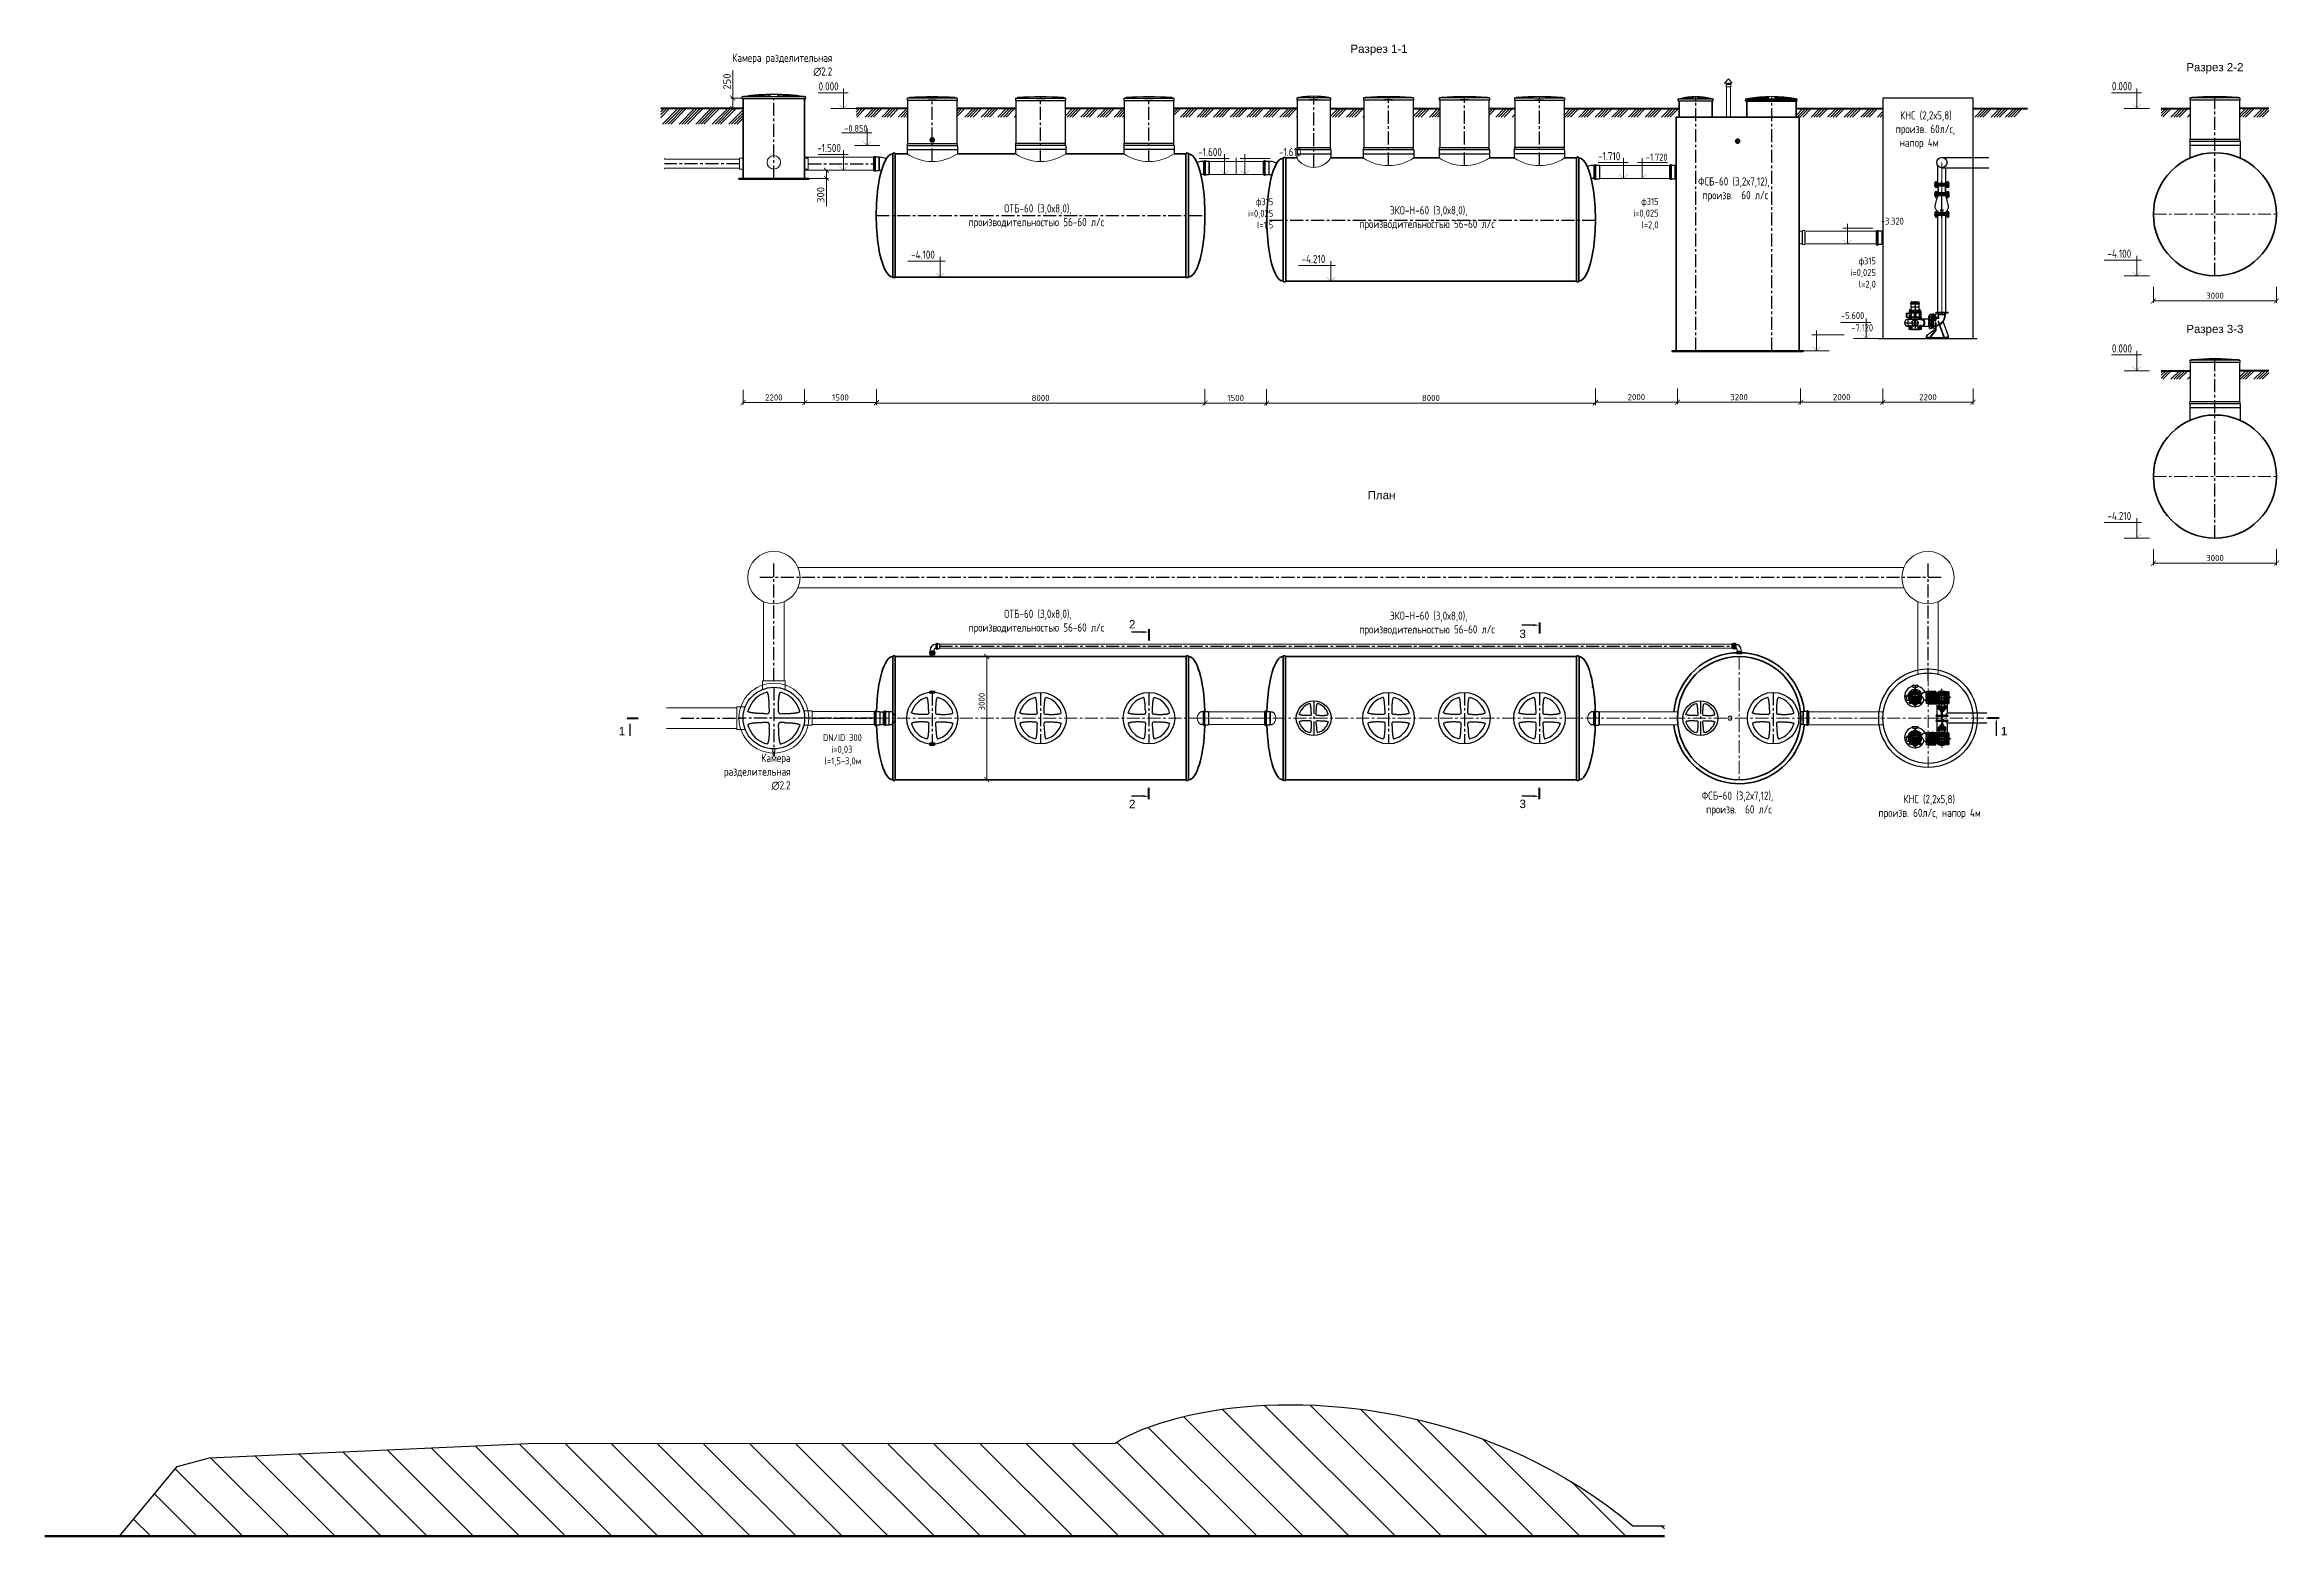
# Model space of a CAD drawing. Header units: millimetres. Extents: x 24859265 to 26550985, y 32092698 to 33532929.
# Drawn here: x 26201611 to 26256028, y 33003759 to 33040086 of the extents above; entities that cross this region are included whole.
import ezdxf

# ---------------------------------------------------------------- set-up
doc = ezdxf.new("R2010")
doc.units = ezdxf.units.MM
for name, pattern in [('CENTER', [50.8, 31.75, -6.35, 6.35, -6.35]), ('K5LT32784', [0]), ('K5LT_BASIC', [0]), ('K5LT_THIN', [0]), ('осевая', [50.8, 31.75, -6.35, 6.35, -6.35])]:
    doc.linetypes.add(name, pattern=pattern)
for name, color, linetype in [('CL', 1, 'CENTER'), ('G', 3, 'Continuous'), ('Mitat', 1, 'Continuous'), ('OUTLINE', 6, 'Continuous'), ('R', 1, 'Continuous'), ('VIS', 7, 'Continuous'), ('Системный слой', 7, 'Continuous')]:
    doc.layers.add(name, color=color, linetype=linetype)
doc.layers.add('К0-элементы', color=7, linetype='Continuous', true_color=0x643232)
doc.layers.add('Труба профиль', color=7, linetype='Continuous', lineweight=50)
doc.layers.add('эколайн', color=7, linetype='Continuous', lineweight=30)
doc.styles.add('ARTEM Arial', font='simplex.shx')
doc.styles.add('ARTEM GOST', font='GOST_0.TTF')
doc.styles.get("Standard").update_dxf_attribs({"font": 'arial.ttf'})
doc.dimstyles.new('ARTEM', dxfattribs={"dimtxt": 70, "dimasz": 50, "dimexe": 35, "dimexo": 15, "dimgap": 10, "dimtad": 1, "dimdec": 0, "dimtxsty": 'ARTEM Arial', "dimcen": 2.5, "dimclrd": 7, "dimclre": 7, "dimclrt": 7, "dimadec": 0, "dimazin": 0, "dimtfac": 1, "dimtdec": 0, "dimtmove": 0, "dimatfit": 3, "dimfxl": 1, "dimlwd": 15, "dimlwe": 15, "dimarcsym": 0})

msp = doc.modelspace()

# ---------------------------------------------------------------- texts
at = {"lineweight": 20, "style": 'ARTEM GOST'}
for s, insert, char_height, width, attachment_point in [('Камера разделительная\\P∅2.2', (26220789.9488, 33039867.3596), 200, 3048.508414, 3), ('\\pi772.16;0.000', (26219684.391, 33039170.6156), 200, 2065.897914, 1), ('\\pi772.16;0.000', (26251179.518, 33039175.972), 200, 2065.897914, 1), ('\\pi730.23;КНС (2,2х5,8)\\P\\pi622.94;произв. 60л/с, \\P\\pi722.63;напор 4м', (26246064.0517, 33038465.9269), 200, 2330.966134, 1), ('\\pi56.952;-0.850', (26221025.0455, 33038128.0502), 160, 616.875, 1), ('\\pi740.02;-1.500', (26219684.391, 33037670.6156), 200, 2065.897914, 1), ('\\pi732.88;-1.600', (26228969.4041, 33037570.6156), 200, 2065.897914, 1), ('-1.610', (26232214.1167, 33037570.6156), 200, 2065.897914, 3), ('\\pi754.31;-1.710', (26238684.295, 33037470.6156), 200, 2065.897914, 1), ('-1.720', (26241131.8854, 33037431.2637), 170, 616.875, 3), ('\\pi264.78;ФСБ-60 (3,2х7,12), \\P\\pi372.06;произв.  60 л/с', (26241608.8618, 33036855.2179), 200, 2330.966134, 1), ('ф315\\Pi=0,025\\Pl=1,5', (26231527.545, 33036346.9661), 170, 1585.180995, 3), ('ф315\\Pi=0,025\\Pl=2,0', (26240912.1104, 33036351.0952), 170, 1188.886255, 3), ('\\pi918.17;ОТБ-60 (3,0х8,0), \\P\\pi49.688;производительностью 56-60 л/с', (26224058.398, 33036198.7921), 200, 3508.95414, 1), ('\\pi796.65;ЭКО-Н-60 (3,0х8,0), \\P\\pi49.688;производительностью 56-60 л/с', (26233572.7736, 33036153.3419), 200, 3508.95414, 1), ('-3.320', (26246884.9676, 33035875.0199), 170, 2065.897914, 3), ('\\pi732.88;-4.100', (26221975.8282, 33035070.6156), 200, 2065.897914, 1), ('\\pi732.88;-4.210', (26231485.7076, 33034965.2592), 200, 2065.897914, 1), ('ф315\\Pi=0,025\\Pl=2,0', (26246204.01, 33034903.9919), 170, 1585.180995, 3), ('\\pi732.88;-4.100', (26251109.9423, 33035097.4204), 200, 2065.897914, 1), ('\\pi765.75;-5.600', (26244588.7608, 33033575.4243), 170, 2065.897914, 1), ('-7.120', (26246136.0524, 33033275.9743), 170, 2065.897914, 3), ('\\pi772.16;0.000', (26251179.518, 33032788.0263), 200, 2065.897914, 1), ('\\pi732.88;-4.210', (26251109.9423, 33028709.4747), 200, 2065.897914, 1), ('\\pi918.17;ОТБ-60 (3,0х8,0), \\P\\pi49.688;производительностью 56-60 л/с', (26224058.398, 33026325.3504), 200, 3508.95414, 1), ('\\pi796.65;ЭКО-Н-60 (3,0х8,0), \\P\\pi49.688;производительностью 56-60 л/с', (26233572.7736, 33026279.9002), 200, 3508.95414, 1), ('\\pi121.37;DN/ID 300\\P\\pi328.06;i=0,03\\P\\pi163.96;l=1,5-3,0м', (26220440.7428, 33023294.5793), 170, 1105.61104, 1), ('Камера \\Pразделительная \\P∅2.2', (26219773.4496, 33022816.1792), 200, 3048.508414, 3), ('\\pi264.77;ФСБ-60 (3,2х7,12), \\P\\pi372.06;произв.  60 л/с', (26241698.7799, 33021897.5753), 200, 2330.966134, 1), ('\\pi1060.6;КНС (2,2х5,8)\\P\\pi453.28;произв. 60л/с, напор 4м', (26245813.6772, 33021812.904), 200, 2991.63849, 1)]:
    msp.add_mtext(s, dxfattribs=dict(at, insert=insert, char_height=char_height, width=width, attachment_point=attachment_point))
at = {"color": 7, "lineweight": 25, "char_height": 200, "attachment_point": 3}
for s, insert in [('{\\fArial|b0|i0|c204|p34;Разрез \\fArial|b0|i0|c0|p34;1\\fArial|b0|i0|c204|p34;-\\fArial|b0|i0|c0|p34;1}', (26234798.6918, 33040086.1395)), ('{\\fArial|b0|i0|c204|p34;Разрез 2\\fArial|b0|i0|c0|p34;-\\fArial|b0|i0|c204|p34;2}', (26255153.9984, 33039638.6668)), ('{\\fArial|b0|i0|c204|p34;Разрез 3\\fArial|b0|i0|c0|p34;-\\fArial|b0|i0|c204|p34;3}', (26255154.3659, 33033262.4625)), ('{\\fArial|b0|i0|c204|p34;План}', (26234501.5993, 33029216.9418))]:
    msp.add_mtext(s, dxfattribs=dict(at, insert=insert))
at = {"color": 1, "lineweight": 25, "char_height": 204.75}
for s, insert, attachment_point in [('{\\fArial|b0|i0|c204|p34;2}', (26228172.7037, 33026072.9223), 3), ('{\\fArial|b0|i0|c204|p34;3}', (26237682.4134, 33025840.9898), 3), ('{\\fArial|b0|i0|c204|p34;1}', (26215748.1597, 33023472.1155), 3), ('{\\fArial|b0|i0|c0|p34;1}', (26249247.6073, 33023472.0018), 1), ('{\\fArial|b0|i0|c204|p34;2}', (26228172.7037, 33021490.9071), 9), ('{\\fArial|b0|i0|c204|p34;3}', (26237682.4134, 33021491.2139), 9)]:
    msp.add_mtext(s, dxfattribs=dict(at, insert=insert, attachment_point=attachment_point))

# ---------------------------------------------------------------- blocks, each defined once
blk = doc.blocks.new('_ArchTick')
at = {"color": 0, "linetype": 'ByBlock', "const_width": 0.15}
blk.add_lwpolyline([(-0.5, -0.5), (0.5, 0.5)], dxfattribs=at)
blk = doc.blocks.new('*D468')
at = {"color": 5, "lineweight": 15, "transparency": 16777216}
for p, q in [((26220221, 33037028), (26220697, 33037028)), ((26220647, 33037028), (26220647, 33036828)), ((26220132, 33036828), (26220697, 33036828)), ((26220647, 33036828), (26220647, 33036145))]:
    blk.add_line(p, q, dxfattribs=at)
at = {"color": 5, "lineweight": 15, "transparency": 16777216, "xscale": 120, "yscale": 120, "zscale": 120}
for p, rotation in [((26220647, 33037028), 90), ((26220647, 33036828), 270)]:
    blk.add_blockref('_ArchTick', p, dxfattribs=dict(at, rotation=rotation))
at = {"color": 7, "lineweight": 20, "transparency": 16777216, "insert": (26220507, 33036427), "char_height": 180, "attachment_point": 5, "rotation": 90, "style": 'ARTEM Arial'}
blk.add_mtext('300', dxfattribs=at)
blk = doc.blocks.new('*D469')
at = {"color": 5, "lineweight": 15, "transparency": 16777216}
for p, q in [((26218366, 33038787), (26218366, 33039469)), ((26218603, 33038787), (26218316, 33038787)), ((26218603, 33038537), (26218316, 33038537)), ((26218366, 33038537), (26218366, 33038787))]:
    blk.add_line(p, q, dxfattribs=at)
at = {"color": 5, "lineweight": 15, "transparency": 16777216, "xscale": 120, "yscale": 120, "zscale": 120}
for p, rotation in [((26218366, 33038787), 90), ((26218366, 33038537), 270)]:
    blk.add_blockref('_ArchTick', p, dxfattribs=dict(at, rotation=rotation))
at = {"color": 7, "lineweight": 20, "transparency": 16777216, "insert": (26218226, 33039188), "char_height": 180, "attachment_point": 5, "rotation": 90, "style": 'ARTEM Arial'}
blk.add_mtext('250', dxfattribs=at)
blk = doc.blocks.new('*D470')
at = {"color": 7, "lineweight": 15, "transparency": 16777216}
for p, q in [((26221863, 33031693), (26221863, 33031308)), ((26229863, 33031680), (26229863, 33031308)), ((26229863, 33031358), (26221863, 33031358))]:
    blk.add_line(p, q, dxfattribs=at)
at = {"color": 7, "lineweight": 15, "transparency": 16777216, "xscale": 120, "yscale": 120, "zscale": 120, "rotation": 180}
blk.add_blockref('_ArchTick', (26221863, 33031358), dxfattribs=at)
at = {"color": 7, "lineweight": 15, "transparency": 16777216, "xscale": 120, "yscale": 120, "zscale": 120}
blk.add_blockref('_ArchTick', (26229863, 33031358), dxfattribs=at)
at = {"color": 7, "lineweight": 20, "transparency": 16777216, "insert": (26225863, 33031483), "char_height": 150, "attachment_point": 5, "style": 'ARTEM Arial'}
blk.add_mtext('8000', dxfattribs=at)
blk = doc.blocks.new('*D471')
at = {"color": 7, "lineweight": 15, "transparency": 16777216}
for p, q in [((26229863, 33031695), (26229863, 33031308)), ((26231363, 33031695), (26231363, 33031308)), ((26231363, 33031358), (26229863, 33031358))]:
    blk.add_line(p, q, dxfattribs=at)
at = {"color": 7, "lineweight": 15, "transparency": 16777216, "xscale": 120, "yscale": 120, "zscale": 120, "rotation": 180}
blk.add_blockref('_ArchTick', (26229863, 33031358), dxfattribs=at)
at = {"color": 7, "lineweight": 15, "transparency": 16777216, "xscale": 120, "yscale": 120, "zscale": 120}
blk.add_blockref('_ArchTick', (26231363, 33031358), dxfattribs=at)
at = {"color": 7, "lineweight": 20, "transparency": 16777216, "insert": (26230613, 33031483), "char_height": 150, "attachment_point": 5, "style": 'ARTEM Arial'}
blk.add_mtext('1500', dxfattribs=at)
blk = doc.blocks.new('*D472')
at = {"color": 7, "lineweight": 15, "transparency": 16777216}
for p, q in [((26241372, 33031715), (26241372, 33031328)), ((26244372, 33031715), (26244372, 33031328)), ((26244372, 33031378), (26241372, 33031378))]:
    blk.add_line(p, q, dxfattribs=at)
at = {"color": 7, "lineweight": 15, "transparency": 16777216, "xscale": 120, "yscale": 120, "zscale": 120, "rotation": 180}
blk.add_blockref('_ArchTick', (26241372, 33031378), dxfattribs=at)
at = {"color": 7, "lineweight": 15, "transparency": 16777216, "xscale": 120, "yscale": 120, "zscale": 120}
blk.add_blockref('_ArchTick', (26244372, 33031378), dxfattribs=at)
at = {"color": 7, "lineweight": 20, "transparency": 16777216, "insert": (26242872, 33031503), "char_height": 150, "attachment_point": 5, "style": 'ARTEM Arial'}
blk.add_mtext('3200', dxfattribs=at)
blk = doc.blocks.new('*D473')
at = {"color": 7, "lineweight": 15, "transparency": 16777216}
for p, q in [((26239372, 33031715), (26239372, 33031328)), ((26241372, 33031715), (26241372, 33031328)), ((26241372, 33031378), (26239372, 33031378))]:
    blk.add_line(p, q, dxfattribs=at)
at = {"color": 7, "lineweight": 15, "transparency": 16777216, "xscale": 120, "yscale": 120, "zscale": 120, "rotation": 180}
blk.add_blockref('_ArchTick', (26239372, 33031378), dxfattribs=at)
at = {"color": 7, "lineweight": 15, "transparency": 16777216, "xscale": 120, "yscale": 120, "zscale": 120}
blk.add_blockref('_ArchTick', (26241372, 33031378), dxfattribs=at)
at = {"color": 7, "lineweight": 20, "transparency": 16777216, "insert": (26240372, 33031503), "char_height": 150, "attachment_point": 5, "style": 'ARTEM Arial'}
blk.add_mtext('2000', dxfattribs=at)
blk = doc.blocks.new('*D478')
at = {"color": 7, "lineweight": 15, "transparency": 16777216}
for p, q in [((26222338, 33025184), (26224602, 33025184)), ((26224552, 33025184), (26224552, 33022184)), ((26222338, 33022184), (26224602, 33022184))]:
    blk.add_line(p, q, dxfattribs=at)
at = {"color": 7, "lineweight": 15, "transparency": 16777216, "xscale": 120, "yscale": 120, "zscale": 120}
for p, rotation in [((26224552, 33025184), 90), ((26224552, 33022184), 270)]:
    blk.add_blockref('_ArchTick', p, dxfattribs=dict(at, rotation=rotation))
at = {"color": 7, "lineweight": 20, "transparency": 16777216, "insert": (26224427, 33024087), "char_height": 150, "attachment_point": 5, "rotation": 90, "style": 'ARTEM Arial'}
blk.add_mtext('3000', dxfattribs=at)
blk = doc.blocks.new('*D482')
at = {"color": 7, "lineweight": 15, "transparency": 16777216}
for p, q in [((26246372, 33031700), (26246372, 33031328)), ((26248572, 33031715), (26248572, 33031328)), ((26248572, 33031378), (26246372, 33031378))]:
    blk.add_line(p, q, dxfattribs=at)
at = {"color": 7, "lineweight": 15, "transparency": 16777216, "xscale": 120, "yscale": 120, "zscale": 120, "rotation": 180}
blk.add_blockref('_ArchTick', (26246372, 33031378), dxfattribs=at)
at = {"color": 7, "lineweight": 15, "transparency": 16777216, "xscale": 120, "yscale": 120, "zscale": 120}
blk.add_blockref('_ArchTick', (26248572, 33031378), dxfattribs=at)
at = {"color": 7, "lineweight": 20, "transparency": 16777216, "insert": (26247472, 33031503), "char_height": 150, "attachment_point": 5, "style": 'ARTEM Arial'}
blk.add_mtext('2200', dxfattribs=at)
blk = doc.blocks.new('*D483')
at = {"color": 7, "lineweight": 15, "transparency": 16777216}
for p, q in [((26244372, 33031700), (26244372, 33031328)), ((26246372, 33031715), (26246372, 33031328)), ((26246372, 33031378), (26244372, 33031378))]:
    blk.add_line(p, q, dxfattribs=at)
at = {"color": 7, "lineweight": 15, "transparency": 16777216, "xscale": 120, "yscale": 120, "zscale": 120, "rotation": 180}
blk.add_blockref('_ArchTick', (26244372, 33031378), dxfattribs=at)
at = {"color": 7, "lineweight": 15, "transparency": 16777216, "xscale": 120, "yscale": 120, "zscale": 120}
blk.add_blockref('_ArchTick', (26246372, 33031378), dxfattribs=at)
at = {"color": 7, "lineweight": 20, "transparency": 16777216, "insert": (26245372, 33031503), "char_height": 150, "attachment_point": 5, "style": 'ARTEM Arial'}
blk.add_mtext('2000', dxfattribs=at)
blk = doc.blocks.new('*D489')
at = {"color": 7, "lineweight": 15, "transparency": 16777216}
for p, q in [((26220117, 33031678), (26220117, 33031320)), ((26221863, 33031693), (26221863, 33031320)), ((26221863, 33031370), (26220117, 33031370))]:
    blk.add_line(p, q, dxfattribs=at)
at = {"color": 7, "lineweight": 15, "transparency": 16777216, "xscale": 120, "yscale": 120, "zscale": 120, "rotation": 180}
blk.add_blockref('_ArchTick', (26220117, 33031370), dxfattribs=at)
at = {"color": 7, "lineweight": 15, "transparency": 16777216, "xscale": 120, "yscale": 120, "zscale": 120}
blk.add_blockref('_ArchTick', (26221863, 33031370), dxfattribs=at)
at = {"color": 7, "lineweight": 20, "transparency": 16777216, "insert": (26220990, 33031495), "char_height": 150, "attachment_point": 5, "style": 'ARTEM Arial'}
blk.add_mtext('1500', dxfattribs=at)
blk = doc.blocks.new('*D490')
at = {"color": 7, "lineweight": 15, "transparency": 16777216}
for p, q in [((26218617, 33031678), (26218617, 33031320)), ((26220117, 33031693), (26220117, 33031320)), ((26220117, 33031370), (26218617, 33031370))]:
    blk.add_line(p, q, dxfattribs=at)
at = {"color": 7, "lineweight": 15, "transparency": 16777216, "xscale": 120, "yscale": 120, "zscale": 120, "rotation": 180}
blk.add_blockref('_ArchTick', (26218617, 33031370), dxfattribs=at)
at = {"color": 7, "lineweight": 15, "transparency": 16777216, "xscale": 120, "yscale": 120, "zscale": 120}
blk.add_blockref('_ArchTick', (26220117, 33031370), dxfattribs=at)
at = {"color": 7, "lineweight": 20, "transparency": 16777216, "insert": (26219367, 33031495), "char_height": 150, "attachment_point": 5, "style": 'ARTEM Arial'}
blk.add_mtext('2200', dxfattribs=at)
blk = doc.blocks.new('*D491')
at = {"color": 7, "lineweight": 15, "transparency": 16777216}
for p, q in [((26231363, 33031680), (26231363, 33031308)), ((26239372, 33031700), (26239372, 33031308)), ((26239372, 33031358), (26231363, 33031358))]:
    blk.add_line(p, q, dxfattribs=at)
at = {"color": 7, "lineweight": 15, "transparency": 16777216, "xscale": 120, "yscale": 120, "zscale": 120, "rotation": 180}
blk.add_blockref('_ArchTick', (26231363, 33031358), dxfattribs=at)
at = {"color": 7, "lineweight": 15, "transparency": 16777216, "xscale": 120, "yscale": 120, "zscale": 120}
blk.add_blockref('_ArchTick', (26239372, 33031358), dxfattribs=at)
at = {"color": 7, "lineweight": 20, "transparency": 16777216, "insert": (26235367, 33031483), "char_height": 150, "attachment_point": 5, "style": 'ARTEM Arial'}
blk.add_mtext('8000', dxfattribs=at)
blk = doc.blocks.new('*D485')
at = {"color": 7, "lineweight": 15, "transparency": 16777216}
for p, q in [((26252962, 33034185), (26252962, 33033797)), ((26255962, 33034185), (26255962, 33033797)), ((26255962, 33033847), (26252962, 33033847))]:
    blk.add_line(p, q, dxfattribs=at)
at = {"color": 7, "lineweight": 15, "transparency": 16777216, "xscale": 120, "yscale": 120, "zscale": 120, "rotation": 180}
blk.add_blockref('_ArchTick', (26252962, 33033847), dxfattribs=at)
at = {"color": 7, "lineweight": 15, "transparency": 16777216, "xscale": 120, "yscale": 120, "zscale": 120}
blk.add_blockref('_ArchTick', (26255962, 33033847), dxfattribs=at)
at = {"color": 7, "lineweight": 20, "transparency": 16777216, "insert": (26254462, 33033972), "char_height": 150, "attachment_point": 5, "style": 'ARTEM Arial'}
blk.add_mtext('3000', dxfattribs=at)
blk = doc.blocks.new('*D486')
at = {"color": 7, "lineweight": 15, "transparency": 16777216}
for p, q in [((26252962, 33027797), (26252962, 33027409)), ((26255962, 33027797), (26255962, 33027409)), ((26255962, 33027459), (26252962, 33027459))]:
    blk.add_line(p, q, dxfattribs=at)
at = {"color": 7, "lineweight": 15, "transparency": 16777216, "xscale": 120, "yscale": 120, "zscale": 120, "rotation": 180}
blk.add_blockref('_ArchTick', (26252962, 33027459), dxfattribs=at)
at = {"color": 7, "lineweight": 15, "transparency": 16777216, "xscale": 120, "yscale": 120, "zscale": 120}
blk.add_blockref('_ArchTick', (26255962, 33027459), dxfattribs=at)
at = {"color": 7, "lineweight": 20, "transparency": 16777216, "insert": (26254462, 33027584), "char_height": 150, "attachment_point": 5, "style": 'ARTEM Arial'}
blk.add_mtext('3000', dxfattribs=at)

# ---------------------------------------------------------------- dimensions: what is measured, and where the dimension line sits
at = {"lineweight": 20}
for base, p1, p2, angle, override, picture, middle in [((26218365.9369, 33038786.6327), (26218617.6326, 33038536.6327), (26218617.6326, 33038786.6327), 90, {"dimtxt": 180, "dimasz": 120, "dimexe": 50, "dimgap": 50, "dimblk1": 'ArchTick', "dimblk2": 'ArchTick', "dimsah": 1, "dimclrd": 5, "dimclre": 5}, '*D469', (26218225.9369, 33039188.0613)), ((26252961.6443, 33033847.2235), (26255961.6443, 33034199.5433), (26252961.6443, 33034199.5433), 180, {"dimtxt": 150, "dimasz": 120, "dimexe": 50, "dimgap": 50, "dimblk1": 'ArchTick', "dimblk2": 'ArchTick', "dimsah": 1}, '*D485', (26254461.6443, 33033972.2235)), ((26221862.5202, 33031357.5761), (26229862.5202, 33031694.8959), (26221862.5202, 33031707.6876), 180, {"dimtxt": 150, "dimasz": 120, "dimexe": 50, "dimgap": 50, "dimblk1": 'ArchTick', "dimblk2": 'ArchTick', "dimsah": 1}, '*D470', (26225862.5202, 33031482.5761)), ((26229862.5202, 33031357.5761), (26231362.5202, 33031709.8959), (26229862.5202, 33031709.8959), 180, {"dimtxt": 150, "dimasz": 120, "dimexe": 50, "dimgap": 50, "dimblk1": 'ArchTick', "dimblk2": 'ArchTick', "dimsah": 1}, '*D471', (26230612.5202, 33031482.5761)), ((26239372.3918, 33031377.9325), (26241372.3686, 33031730.2523), (26239372.3918, 33031730.2523), 180, {"dimtxt": 150, "dimasz": 120, "dimexe": 50, "dimgap": 50, "dimblk1": 'ArchTick', "dimblk2": 'ArchTick', "dimsah": 1}, '*D473', (26240372.3802, 33031502.9325)), ((26244372.3686, 33031377.9325), (26246372.3686, 33031730.2523), (26244372.3686, 33031715.2523), 180, {"dimtxt": 150, "dimasz": 120, "dimexe": 50, "dimgap": 50, "dimblk1": 'ArchTick', "dimblk2": 'ArchTick', "dimsah": 1}, '*D483', (26245372.3686, 33031502.9325)), ((26246372.3686, 33031377.9325), (26248572.3686, 33031730.2523), (26246372.3686, 33031715.2523), 180, {"dimtxt": 150, "dimasz": 120, "dimexe": 50, "dimgap": 50, "dimblk1": 'ArchTick', "dimblk2": 'ArchTick', "dimsah": 1}, '*D482', (26247472.3686, 33031502.9325)), ((26252961.6443, 33027459.2778), (26255961.6443, 33027811.5976), (26252961.6443, 33027811.5976), 180, {"dimtxt": 150, "dimasz": 120, "dimexe": 50, "dimgap": 50, "dimblk1": 'ArchTick', "dimblk2": 'ArchTick', "dimsah": 1}, '*D486', (26254461.6443, 33027584.2778))]:
    dim = msp.add_linear_dim(base=base, p1=p1, p2=p2, angle=angle, dimstyle='ARTEM', override=override, dxfattribs=at)
    dim.commit()
    dim.dimension.update_dxf_attribs({"geometry": picture, "text_midpoint": middle})
for base, p1, p2, angle, text, override, picture, middle in [((26220647.0051, 33036828.0109), (26220206.3638, 33037028.3327), (26220117.0076, 33036828.0109), 90, '300', {"dimtxt": 180, "dimasz": 120, "dimexe": 50, "dimgap": 50, "dimblk1": 'ArchTick', "dimblk2": 'ArchTick', "dimsah": 1, "dimclrd": 5, "dimclre": 5}, '*D468', (26220507.0051, 33036426.5823)), ((26218617.0076, 33031370.3678), (26220117.0076, 33031707.6876), (26218617.0076, 33031692.6876), 180, '2200', {"dimtxt": 150, "dimasz": 120, "dimexe": 50, "dimgap": 50, "dimblk1": 'ArchTick', "dimblk2": 'ArchTick', "dimsah": 1}, '*D490', (26219367.0076, 33031495.3678)), ((26220117.0076, 33031370.3678), (26221862.5202, 33031707.6876), (26220117.0076, 33031692.6876), 180, '1500', {"dimtxt": 150, "dimasz": 120, "dimexe": 50, "dimgap": 50, "dimblk1": 'ArchTick', "dimblk2": 'ArchTick', "dimsah": 1}, '*D489', (26220989.7639, 33031495.3678)), ((26231362.5202, 33031357.5761), (26239372.3918, 33031715.2523), (26231362.5202, 33031694.8959), 180, '8000', {"dimtxt": 150, "dimasz": 120, "dimexe": 50, "dimgap": 50, "dimblk1": 'ArchTick', "dimblk2": 'ArchTick', "dimsah": 1}, '*D491', (26235367.456, 33031482.5761)), ((26241372.3686, 33031377.9325), (26244372.3686, 33031730.2523), (26241372.3686, 33031730.2523), 180, '3200', {"dimtxt": 150, "dimasz": 120, "dimexe": 50, "dimgap": 50, "dimblk1": 'ArchTick', "dimblk2": 'ArchTick', "dimsah": 1}, '*D472', (26242872.3686, 33031502.9325))]:
    dim = msp.add_linear_dim(base=base, p1=p1, p2=p2, angle=angle, text=text, dimstyle='ARTEM', override=override, dxfattribs=at)
    dim.commit()
    dim.dimension.update_dxf_attribs({"geometry": picture, "text_midpoint": middle})
dim = msp.add_linear_dim(base=(26224551.8085, 33022183.7696), p1=(26222322.5202, 33025183.7696), p2=(26222322.5202, 33022183.7696), angle=90, dimstyle='ARTEM', override={"dimtxt": 150, "dimasz": 120, "dimexe": 50, "dimgap": 50, "dimblk1": 'ArchTick', "dimblk2": 'ArchTick', "dimsah": 1}, dxfattribs=at)
dim.commit()
dim.dimension.update_dxf_attribs({"geometry": '*D478', "text_midpoint": (26224551.8085, 33024087.3816), "dimtype": 160})

# ---------------------------------------------------------------- hatches: boundary and pattern name
at = {"lineweight": 20}
h = msp.add_hatch(dxfattribs=at)
h.set_pattern_fill('ANSI34', color=253, scale=15, style=0)
h.set_pattern_definition([(45, (25874252.4, 33862823.8), (-202.05576, 202.05576), []), (45, (25874319.77, 33862823.8), (-202.05576, 202.05576), []), (45, (25874387.12, 33862823.8), (-202.05576, 202.05576), []), (45, (25874454.47, 33862823.8), (-202.05576, 202.05576), [])])
h.paths.add_polyline_path([(26218617.0076, 33038536.6327), (26216617.0076, 33038536.6327), (26216617.0076, 33038152.5421), (26218617.0076, 33038152.5421)])
h = msp.add_hatch(dxfattribs=at)
h.set_pattern_fill('ANSI34', color=256, scale=15, style=0)
h.set_pattern_definition([(45, (26023324.42, 33501714.65), (-202.05576, 202.05576), []), (45, (26023391.77, 33501714.65), (-202.05576, 202.05576), []), (45, (26023459.13, 33501714.65), (-202.05576, 202.05576), []), (45, (26023526.48, 33501714.65), (-202.05576, 202.05576), [])])
h.paths.add_polyline_path([(26253861.2768, 33038533.6891), (26253150.1785, 33038533.6891), (26253150.1785, 33038325.0821), (26253861.2768, 33038324.6101)])
h.paths.add_polyline_path([(26255772.375, 33038533.6891), (26255061.2768, 33038533.6891), (26255061.2768, 33038325.0821), (26255772.375, 33038324.6101)])
h = msp.add_hatch(dxfattribs=at)
h.set_pattern_fill('ANSI34', color=256, scale=15, style=0)
h.set_pattern_definition([(45, (26023324.42, 33495326.7), (-202.05576, 202.05576), []), (45, (26023391.77, 33495326.7), (-202.05576, 202.05576), []), (45, (26023459.13, 33495326.7), (-202.05576, 202.05576), []), (45, (26023526.48, 33495326.7), (-202.05576, 202.05576), [])])
h.paths.add_polyline_path([(26253861.2768, 33032145.7434), (26253150.1785, 33032145.7434), (26253150.1785, 33031937.1364), (26253861.2768, 33031936.6643)])
h.paths.add_polyline_path([(26255772.375, 33032145.7434), (26255061.2768, 33032145.7434), (26255061.2768, 33031937.1364), (26255772.375, 33031936.6643)])
at = {"layer": 'Труба профиль', "lineweight": 9}
h = msp.add_hatch(dxfattribs=at)
h.set_pattern_fill('ANSI31', color=1, scale=250, angle=90)
edge = h.paths.add_edge_path()
edge.add_spline(control_points=[(26240287.8961, 33004017.2555), (26240287.8961, 33004017.2555), (26236880.5829, 33006865.6608), (26230591.3222, 33007425.7584), (26227953.3528, 33006224.4637), (26227690.6715, 33006033.4004)], knot_values=[0, 0, 0, 0, 0.0000000019, 2020.4736279668, 2984.6882061041, 2984.6882061041, 2984.6882061041, 2984.6882061041], degree=3, periodic=0)
edge.add_line((26227677.7356, 33006024.4905), (26213383.6037, 33006016.4393))
edge.add_line((26213383.6037, 33006016.4393), (26205620.5362, 33005667.3496))
edge.add_line((26205620.5362, 33005667.3496), (26204833.7055, 33005456.1858))
edge.add_line((26204833.7055, 33005456.1858), (26203432.1531, 33003758.7939))
edge.add_line((26203432.1531, 33003758.7939), (26241053.1144, 33003758.7939))
edge.add_line((26241053.1144, 33003758.7939), (26241053.1144, 33004017.2555))
edge.add_line((26241053.1144, 33004017.2555), (26240287.8961, 33004017.2555))

# ---------------------------------------------------------------- linework, layer by layer
at = {"lineweight": 20}
for p, q in [((26242612.7379, 33039252.6414), (26242517.6468, 33039145.0647)), ((26242517.6468, 33039145.0647), (26242562.7379, 33039145.0647)), ((26242517.6468, 33039145.0647), (26242707.829, 33039145.0647)), ((26242555.0379, 33039060.1661), (26242555.0379, 33039122.3282)), ((26242670.4379, 33039060.1661), (26242555.0379, 33039060.1661)), ((26242562.7379, 33039060.1661), (26242562.6777, 33038324.9899)), ((26242562.7379, 33039126.7738), (26242562.7379, 33039145.0647)), ((26242707.829, 33039145.0647), (26242612.7379, 33039252.6414)), ((26242662.7379, 33039126.7738), (26242662.7379, 33039145.0647)), ((26242662.7379, 33039145.0647), (26242707.829, 33039145.0647)), ((26242662.7379, 33039060.1661), (26242662.7379, 33038324.9776)), ((26242670.4379, 33039122.3282), (26242670.4379, 33039060.1661)), ((26221367.9988, 33038506.935), (26221389.3966, 33038528.3327)), ((26221367.9988, 33038439.583), (26221456.7485, 33038528.3327)), ((26221367.9988, 33038372.2311), (26221524.1005, 33038528.3327)), ((26221387.9723, 33038324.8525), (26221591.4526, 33038528.3327)), ((26221590.0279, 33038324.8525), (26221793.5081, 33038528.3327)), ((26221657.3798, 33038324.8525), (26221860.86, 33038528.3327)), ((26221724.7318, 33038324.8525), (26221928.212, 33038528.3327)), ((26221792.0839, 33038324.8525), (26221995.5641, 33038528.3327)), ((26221994.1394, 33038324.8525), (26222197.6196, 33038528.3327)), ((26222061.4913, 33038324.8525), (26222264.9716, 33038528.3327)), ((26222128.8433, 33038324.8525), (26222332.3235, 33038528.3327)), ((26222196.1954, 33038324.8525), (26222399.6756, 33038528.3327)), ((26222398.2509, 33038324.8525), (26222601.7311, 33038528.3327)), ((26222465.6029, 33038324.8525), (26222624.1273, 33038483.3769)), ((26223824.1273, 33038471.0424), (26223881.4177, 33038528.3327)), ((26223824.1273, 33038403.6904), (26223948.7696, 33038528.3327)), ((26223824.1273, 33038336.3383), (26224016.1217, 33038528.3327)), ((26224014.697, 33038324.8525), (26224218.1772, 33038528.3327)), ((26224082.049, 33038324.8525), (26224285.5292, 33038528.3327)), ((26224149.4009, 33038324.8525), (26224352.8811, 33038528.3327)), ((26224216.753, 33038324.8525), (26224420.2332, 33038528.3327)), ((26224418.8085, 33038324.8525), (26224622.2888, 33038528.3327)), ((26224486.1605, 33038324.8525), (26224689.6407, 33038528.3327)), ((26224553.5124, 33038324.8525), (26224756.9927, 33038528.3327)), ((26224620.8645, 33038324.8525), (26224824.3448, 33038528.3327)), ((26224822.9201, 33038324.8525), (26225026.4003, 33038528.3327)), ((26224890.272, 33038324.8525), (26225093.7522, 33038528.3327)), ((26224957.624, 33038324.8525), (26225161.1042, 33038528.3327)), ((26225024.9761, 33038324.8525), (26225228.4563, 33038528.3327)), ((26226462.5202, 33038348.0065), (26226642.8464, 33038528.3327)), ((26226506.7181, 33038324.8525), (26226710.1983, 33038528.3327)), ((26226574.0701, 33038324.8525), (26226777.5503, 33038528.3327)), ((26226641.4222, 33038324.8525), (26226844.9024, 33038528.3327)), ((26226843.4777, 33038324.8525), (26227046.9579, 33038528.3327)), ((26226910.8296, 33038324.8525), (26227114.3099, 33038528.3327)), ((26226978.1816, 33038324.8525), (26227181.6618, 33038528.3327)), ((26227045.5337, 33038324.8525), (26227249.0139, 33038528.3327)), ((26227247.5892, 33038324.8525), (26227451.0694, 33038528.3327)), ((26227314.9412, 33038324.8525), (26227518.4214, 33038528.3327)), ((26227382.2931, 33038324.8525), (26227585.7733, 33038528.3327)), ((26227449.6452, 33038324.8525), (26227653.1254, 33038528.3327)), ((26227651.7007, 33038324.8525), (26227855.181, 33038528.3327)), ((26227719.0527, 33038324.8525), (26227900.9131, 33038506.7129)), ((26229100.9131, 33038494.3783), (26229134.8675, 33038528.3327)), ((26229100.9131, 33038427.0264), (26229202.2194, 33038528.3327)), ((26229100.9131, 33038359.6743), (26229269.5715, 33038528.3327)), ((26229268.1468, 33038324.8525), (26229471.6271, 33038528.3327)), ((26229335.4988, 33038324.8525), (26229538.979, 33038528.3327)), ((26229402.8507, 33038324.8525), (26229606.331, 33038528.3327)), ((26229470.2028, 33038324.8525), (26229673.6831, 33038528.3327)), ((26229672.2584, 33038324.8525), (26229875.7386, 33038528.3327)), ((26229739.6103, 33038324.8525), (26229943.0905, 33038528.3327)), ((26229806.9623, 33038324.8525), (26230010.4425, 33038528.3327)), ((26229874.3144, 33038324.8525), (26230077.7946, 33038528.3327)), ((26230076.3699, 33038324.8525), (26230279.8501, 33038528.3327)), ((26230143.7218, 33038324.8525), (26230347.2021, 33038528.3327)), ((26230211.0738, 33038324.8525), (26230414.554, 33038528.3327)), ((26230278.4259, 33038324.8525), (26230481.9061, 33038528.3327)), ((26230480.4814, 33038324.8525), (26230683.9616, 33038528.3327)), ((26230547.8334, 33038324.8525), (26230751.3136, 33038528.3327)), ((26230615.1853, 33038324.8525), (26230818.6655, 33038528.3327)), ((26230682.5374, 33038324.8525), (26230886.0176, 33038528.3327)), ((26230884.5929, 33038324.8525), (26231088.0732, 33038528.3327)), ((26230951.9449, 33038324.8525), (26231155.4251, 33038528.3327)), ((26231019.2968, 33038324.8525), (26231222.7771, 33038528.3327)), ((26231086.6489, 33038324.8525), (26231290.1292, 33038528.3327)), ((26231288.7045, 33038324.8525), (26231492.1847, 33038528.3327)), ((26231356.0564, 33038324.8525), (26231559.5366, 33038528.3327)), ((26231423.4084, 33038324.8525), (26231626.8886, 33038528.3327)), ((26231490.7605, 33038324.8525), (26231694.2407, 33038528.3327)), ((26231692.816, 33038324.8525), (26231896.2962, 33038528.3327)), ((26231760.1679, 33038324.8525), (26231963.6482, 33038528.3327)), ((26231827.5199, 33038324.8525), (26232031.0001, 33038528.3327)), ((26231894.872, 33038324.8525), (26232098.3522, 33038528.3327)), ((26232914.8277, 33038334.5296), (26233110.8514, 33038530.5533)), ((26232972.5025, 33038324.8525), (26233178.2033, 33038530.5533)), ((26233039.8545, 33038324.8525), (26233245.5553, 33038530.5533)), ((26233107.2066, 33038324.8525), (26233312.9074, 33038530.5533)), ((26233309.2621, 33038324.8525), (26233514.9629, 33038530.5533)), ((26233376.6141, 33038324.8525), (26233582.3148, 33038530.5533)), ((26233443.966, 33038324.8525), (26233649.6668, 33038530.5533)), ((26233511.3181, 33038324.8525), (26233717.0189, 33038530.5533)), ((26234934.1643, 33038333.3086), (26235131.7973, 33038530.9417)), ((26234993.0602, 33038324.8525), (26235199.1493, 33038530.9417)), ((26235060.4121, 33038324.8525), (26235266.5012, 33038530.9417)), ((26235127.7642, 33038324.8525), (26235333.8533, 33038530.9417)), ((26235329.8197, 33038324.8525), (26235535.9089, 33038530.9417)), ((26235397.1717, 33038324.8525), (26235581.9689, 33038509.6498)), ((26236781.969, 33038362.6112), (26236950.6872, 33038531.3295)), ((26236781.9692, 33038429.9635), (26236883.3222, 33038531.3165)), ((26236781.9693, 33038497.3156), (26236815.9573, 33038531.3035)), ((26236946.2658, 33038324.8525), (26237152.7816, 33038531.3683)), ((26237013.6178, 33038324.8525), (26237220.1465, 33038531.3813)), ((26237080.9697, 33038324.8525), (26237287.5114, 33038531.3942)), ((26237148.3218, 33038324.8525), (26237354.8765, 33038531.4072)), ((26238610.7847, 33038372.9253), (26238769.5081, 33038531.6487)), ((26238629.5158, 33038324.3045), (26238836.8601, 33038531.6487)), ((26238696.8678, 33038324.3045), (26238904.212, 33038531.6487)), ((26238764.2199, 33038324.3045), (26238971.5641, 33038531.6487)), ((26238966.2754, 33038324.3045), (26239173.6196, 33038531.6487)), ((26239033.6274, 33038324.3045), (26239240.9716, 33038531.6487)), ((26239100.9793, 33038324.3045), (26239308.3235, 33038531.6487)), ((26239168.3314, 33038324.3045), (26239375.6756, 33038531.6487)), ((26239370.3869, 33038324.3045), (26239577.7312, 33038531.6487)), ((26239437.7389, 33038324.3045), (26239645.0831, 33038531.6487)), ((26239505.0908, 33038324.3045), (26239712.4351, 33038531.6487)), ((26239572.4429, 33038324.3045), (26239779.7872, 33038531.6487)), ((26239774.4985, 33038324.3045), (26239981.8427, 33038531.6487)), ((26239841.8504, 33038324.3045), (26240049.1946, 33038531.6487)), ((26239909.2024, 33038324.3045), (26240116.5466, 33038531.6487)), ((26239976.5545, 33038324.3045), (26240183.8987, 33038531.6487)), ((26240178.61, 33038324.3045), (26240385.9542, 33038531.6487)), ((26240245.9619, 33038324.3045), (26240453.3062, 33038531.6487)), ((26240313.3139, 33038324.3045), (26240520.6581, 33038531.6487)), ((26240380.666, 33038324.3045), (26240588.0102, 33038531.6487)), ((26240582.7215, 33038324.3045), (26240790.0657, 33038531.6487)), ((26240650.0735, 33038324.3045), (26240857.4177, 33038531.6487)), ((26240717.4254, 33038324.3045), (26240924.7696, 33038531.6487)), ((26240784.7775, 33038324.3045), (26240992.1217, 33038531.6487)), ((26240986.833, 33038324.3045), (26241194.1773, 33038531.6487)), ((26241054.185, 33038324.3045), (26241261.5292, 33038531.6487)), ((26241121.5369, 33038324.3045), (26241328.8812, 33038531.6487)), ((26241188.889, 33038324.3045), (26241396.2333, 33038531.6487)), ((26244258.5456, 33038363.1248), (26244428.1556, 33038532.7348)), ((26244287.6252, 33038324.8525), (26244495.5076, 33038532.7348)), ((26244354.9772, 33038324.8525), (26244562.8595, 33038532.7348)), ((26244422.3293, 33038324.8525), (26244630.2116, 33038532.7348)), ((26244624.3848, 33038324.8525), (26244832.2671, 33038532.7348)), ((26244691.7368, 33038324.8525), (26244899.6191, 33038532.7348)), ((26244759.0887, 33038324.8525), (26244966.971, 33038532.7348)), ((26244826.4408, 33038324.8525), (26245034.3231, 33038532.7348)), ((26245028.4963, 33038324.8525), (26245236.3787, 33038532.7348)), ((26245095.8483, 33038324.8525), (26245303.7306, 33038532.7348)), ((26245163.2002, 33038324.8525), (26245371.0826, 33038532.7348)), ((26245230.5523, 33038324.8525), (26245438.4347, 33038532.7348)), ((26245432.6079, 33038324.8525), (26245640.4902, 33038532.7348)), ((26245499.9598, 33038324.8525), (26245707.8421, 33038532.7348)), ((26245567.3118, 33038324.8525), (26245775.1941, 33038532.7348)), ((26245634.6639, 33038324.8525), (26245842.5462, 33038532.7348)), ((26245836.7194, 33038324.8525), (26246044.6017, 33038532.7348)), ((26245904.0713, 33038324.8525), (26246111.9537, 33038532.7348)), ((26245971.4233, 33038324.8525), (26246179.3056, 33038532.7348)), ((26246038.7754, 33038324.8525), (26246246.6577, 33038532.7348)), ((26248610.0395, 33038324.8525), (26248818.8761, 33038533.6891)), ((26248677.3914, 33038324.8525), (26248886.228, 33038533.6891)), ((26248744.7434, 33038324.8525), (26248953.58, 33038533.6891)), ((26248812.0955, 33038324.8525), (26249020.9321, 33038533.6891)), ((26249014.151, 33038324.8525), (26249222.9876, 33038533.6891)), ((26249081.503, 33038324.8525), (26249290.3396, 33038533.6891)), ((26249148.8549, 33038324.8525), (26249357.6915, 33038533.6891)), ((26249216.207, 33038324.8525), (26249425.0436, 33038533.6891)), ((26249358.8767, 33038324.8525), (26249567.7133, 33038533.6891)), ((26249426.2286, 33038324.8525), (26249635.0652, 33038533.6891)), ((26249493.5806, 33038324.8525), (26249702.4172, 33038533.6891)), ((26249560.9327, 33038324.8525), (26249769.7693, 33038533.6891)), ((26222532.9548, 33038324.8525), (26222624.1273, 33038416.025)), ((26222600.3069, 33038324.8525), (26222624.1273, 33038348.6729)), ((26225227.0316, 33038324.8525), (26225262.5202, 33038360.3411)), ((26227786.4046, 33038324.8525), (26227900.9131, 33038439.3609)), ((26227853.7567, 33038324.8525), (26227900.9131, 33038372.0088)), ((26232096.9275, 33038324.8525), (26232114.8277, 33038342.7527)), ((26233713.3736, 33038324.8525), (26233734.1643, 33038345.6432)), ((26235464.5236, 33038324.8525), (26235581.9689, 33038442.2978)), ((26235531.8757, 33038324.8525), (26235581.9689, 33038374.9457)), ((26237350.3774, 33038324.8525), (26237410.7847, 33038385.2598)), ((26241390.9446, 33038324.3045), (26241415.7842, 33038349.1441)), ((26244258.0329, 33038413.6891), (26244258.0329, 33038413.6891)), ((26246240.8309, 33038324.8525), (26246372.3686, 33038456.3903)), ((26246308.1829, 33038324.8525), (26246372.3686, 33038389.0383)), ((26216706.3638, 33037322.1902), (26216706.3638, 33037311.3827)), ((26218527.6515, 33037294.3327), (26216706.3638, 33037294.3327)), ((26218527.6515, 33037078.9327), (26216706.3638, 33037078.9327)), ((26216706.3638, 33037051.0753), (26216706.3638, 33037061.8827)), ((26218617.0076, 33037322.1902), (26218527.6515, 33037322.1902)), ((26218527.6515, 33037322.1902), (26218527.6515, 33037311.3827)), ((26218527.6515, 33037311.3827), (26218527.6515, 33037061.8827)), ((26218527.6515, 33037051.0753), (26218527.6515, 33037061.8827)), ((26218617.0076, 33037051.0753), (26218527.6515, 33037051.0753)), ((26220117.0076, 33037344.9327), (26221794.522, 33037344.9327)), ((26220117.0076, 33037322.1902), (26220206.3638, 33037322.1902)), ((26220117.0076, 33037051.0753), (26220206.3638, 33037051.0753)), ((26220117.0076, 33037028.3327), (26221794.522, 33037028.3327)), ((26220206.3638, 33037322.1902), (26220206.3638, 33037311.3827)), ((26220206.3638, 33037311.3827), (26220206.3638, 33037061.8827)), ((26220206.3638, 33037051.0753), (26220206.3638, 33037061.8827)), ((26229966.5982, 33037243.3327), (26231285.2655, 33037243.3327)), ((26229966.5982, 33036928.3327), (26231285.2655, 33036928.3327)), ((26230625.9318, 33036928.3327), (26230625.9318, 33037328.3327)), ((26239475.3958, 33037143.3327), (26241177.781, 33037143.3327)), ((26247810.7834, 33033563.1413), (26247810.7834, 33037215.1894)), ((26239475.3958, 33036828.3327), (26241177.781, 33036828.3327)), ((26231832.3996, 33034322.9763), (26231832.3996, 33036172.9763)), ((26244478.7321, 33035547.6838), (26244474.4321, 33035558.734)), ((26244474.4321, 33035221.634), (26244478.7321, 33035232.6838)), ((26244478.7321, 33035232.6838), (26244478.7321, 33035547.6838)), ((26246213.4231, 33035548.3772), (26244505.5412, 33035548.3005)), ((26246213.4231, 33035233.3005), (26244505.5418, 33035233.3005)), ((26246887.1602, 33027357.4492), (26219953.0498, 33027357.4492)), ((26219117.0076, 33024589.5059), (26219117.0076, 33026521.4071)), ((26219617.0076, 33024589.5059), (26219617.0076, 33026521.4071)), ((26246887.1602, 33026857.4492), (26219953.0498, 33026857.4492)), ((26247223.2024, 33024755.1312), (26247223.2024, 33026521.4071)), ((26247723.2024, 33024755.1312), (26247723.2024, 33026521.4071)), ((26242696.7654, 33025484.9923), (26223402.3037, 33025485.0232)), ((26223171.9501, 33025223.9953), (26223171.9501, 33025183.7696)), ((26223171.9506, 33025347.599), (26223171.9506, 33025318.2909)), ((26223271.4989, 33025183.7696), (26223271.4773, 33025223.9953)), ((26223271.8095, 33025318.2909), (26223271.7962, 33025348.1171)), ((26242696.7358, 33025385.0604), (26223402.4513, 33025385.0376)), ((26242827.2054, 33025310.6013), (26242827.2054, 33025344.9271)), ((26242827.2054, 33025310.6013), (26242827.2054, 33025344.9271)), ((26242827.2054, 33025310.6013), (26242827.2054, 33025310.6013)), ((26242926.1013, 33025310.6013), (26242926.1013, 33025310.6013)), ((26242927.2054, 33025310.6013), (26242927.2054, 33025347.7699)), ((26242927.2054, 33025347.7699), (26242927.2054, 33025310.6013)), ((26223174.2421, 33024342.5004), (26223174.2421, 33024342.5004)), ((26223273.1379, 33024342.5004), (26223273.1379, 33024342.5004)), ((26216750.2759, 33023935.0883), (26218467.8303, 33023935.0883)), ((26221796.3052, 33023842.5883), (26220296.3052, 33023842.5883)), ((26229954.8071, 33023841.2696), (26231315.1568, 33023841.2696)), ((26239461.948, 33023840.1045), (26241381.3357, 33023840.1045)), ((26244522.8209, 33023840.1045), (26246384.3472, 33023840.1045)), ((26247811.6171, 33024183.9169), (26247811.6171, 33023183.9169)), ((26216750.2759, 33023435.0883), (26218467.8303, 33023435.0883)), ((26221796.3052, 33023527.5883), (26220296.3052, 33023527.5883)), ((26229954.8071, 33023526.2696), (26231315.1568, 33023526.2696)), ((26239461.948, 33023525.1045), (26241381.5914, 33023525.1045)), ((26244522.8209, 33023525.1045), (26246384.727, 33023525.1045)), ((26219342.0076, 33022855.5396), (26219342.0076, 33022955.5396)), ((26223174.2421, 33023025.0437), (26223174.2421, 33023025.0437)), ((26223273.1379, 33023025.0437), (26223273.1379, 33023025.0437))]:
    msp.add_line(p, q, dxfattribs=at)
at = {"color": 7, "lineweight": 25}
for p, q in [((26242562.7379, 33039126.7738), (26242555.0379, 33039122.3282)), ((26242662.7379, 33039126.7738), (26242670.4379, 33039122.3282)), ((26221794.522, 33037351.0327), (26221794.522, 33037020.6327)), ((26221794.522, 33037351.0327), (26221809.522, 33037351.0327)), ((26221794.522, 33037294.3327), (26221794.522, 33037078.9327)), ((26221794.522, 33037294.3327), (26221809.522, 33037294.3327)), ((26221794.522, 33037078.9327), (26221809.522, 33037078.9327)), ((26221794.522, 33037020.6327), (26221809.522, 33037020.6327)), ((26221809.522, 33037019.0327), (26221809.522, 33037352.6327)), ((26221809.522, 33037077.3327), (26221809.522, 33037294.3327)), ((26221818.222, 33037361.3327), (26221833.522, 33037361.3327)), ((26221818.222, 33037303.0327), (26221833.522, 33037303.0327)), ((26221818.222, 33037068.6327), (26221833.522, 33037068.6327)), ((26221818.222, 33037010.3327), (26221833.522, 33037010.3327)), ((26221842.222, 33037019.0327), (26221842.222, 33037352.6327)), ((26221842.222, 33037351.0327), (26221926.522, 33037351.0327)), ((26221842.222, 33037077.3327), (26221842.222, 33037294.3327)), ((26221842.222, 33037020.6327), (26221926.522, 33037020.6327)), ((26221930.9676, 33037343.3327), (26221926.522, 33037351.0327)), ((26221930.9676, 33037028.3327), (26221926.522, 33037020.6327)), ((26221930.9676, 33037343.3327), (26221953.4676, 33037343.3327)), ((26221930.9676, 33037028.3327), (26221989.0417, 33037028.3327)), ((26229830.1526, 33036928.3327), (26229762.3407, 33036928.3327)), ((26229830.1526, 33037243.3327), (26229793.9475, 33037243.3327)), ((26229830.1526, 33037251.0327), (26229830.1526, 33036920.6327)), ((26229830.1526, 33037251.0327), (26229845.1526, 33037251.0327)), ((26229830.1526, 33036920.6327), (26229845.1526, 33036920.6327)), ((26229845.1526, 33036919.0327), (26229845.1526, 33037252.6327)), ((26229853.8526, 33037261.3327), (26229869.1526, 33037261.3327)), ((26229853.8526, 33036910.3327), (26229869.1526, 33036910.3327)), ((26229877.8526, 33036919.0327), (26229877.8526, 33037252.6327)), ((26229877.8526, 33037251.0327), (26229962.1526, 33037251.0327)), ((26229877.8526, 33036920.6327), (26229962.1526, 33036920.6327)), ((26229966.5982, 33037243.3327), (26229962.1526, 33037251.0327)), ((26229966.5982, 33036928.3327), (26229962.1526, 33036920.6327)), ((26231285.2655, 33037251.0327), (26231285.2655, 33036920.6327)), ((26231285.2655, 33037251.0327), (26231300.2655, 33037251.0327)), ((26231285.2655, 33036920.6327), (26231300.2655, 33036920.6327)), ((26231300.2655, 33036919.0327), (26231300.2655, 33037252.6327)), ((26231308.9655, 33037261.3327), (26231324.2655, 33037261.3327)), ((26231308.9655, 33036910.3327), (26231324.2655, 33036910.3327)), ((26231332.9655, 33036919.0327), (26231332.9655, 33037252.6327)), ((26231332.9655, 33037251.0327), (26231417.2655, 33037251.0327)), ((26231332.9655, 33036920.6327), (26231417.2655, 33036920.6327)), ((26231421.7111, 33037243.3327), (26231417.2655, 33037251.0327)), ((26231421.7111, 33036928.3327), (26231417.2655, 33036920.6327)), ((26231421.7111, 33037243.3327), (26231444.2111, 33037243.3327)), ((26231421.7111, 33036928.3327), (26231500.1122, 33036928.3327)), ((26239338.9502, 33037143.3327), (26239302.7452, 33037143.3327)), ((26239338.9502, 33037151.0327), (26239338.9502, 33036820.6327)), ((26239338.9502, 33037151.0327), (26239353.9502, 33037151.0327)), ((26239353.9502, 33036819.0327), (26239353.9502, 33037152.6327)), ((26239362.6502, 33037161.3327), (26239377.9502, 33037161.3327)), ((26239386.6502, 33036819.0327), (26239386.6502, 33037152.6327)), ((26239386.6502, 33037151.0327), (26239470.9502, 33037151.0327)), ((26239475.3958, 33037143.3327), (26239470.9502, 33037151.0327)), ((26241177.781, 33037151.0213), (26241177.781, 33036820.6213)), ((26241177.781, 33037151.0213), (26241192.781, 33037151.0213)), ((26241192.781, 33036819.0213), (26241192.781, 33037152.6213)), ((26241201.481, 33037161.3213), (26241216.781, 33037161.3213)), ((26241225.481, 33036819.0213), (26241225.481, 33037152.6213)), ((26241225.481, 33037151.0213), (26241309.781, 33037151.0213)), ((26241314.2266, 33037143.3213), (26241309.781, 33037151.0213)), ((26241314.2266, 33037143.3213), (26241336.7266, 33037143.3213)), ((26239338.9502, 33036828.3327), (26239271.1384, 33036828.3327)), ((26239338.9502, 33036820.6327), (26239353.9502, 33036820.6327)), ((26239362.6502, 33036810.3327), (26239377.9502, 33036810.3327)), ((26239386.6502, 33036820.6327), (26239470.9502, 33036820.6327)), ((26239475.3958, 33036828.3327), (26239470.9502, 33036820.6327)), ((26241177.781, 33036820.6213), (26241192.781, 33036820.6213)), ((26241201.481, 33036810.3213), (26241216.781, 33036810.3213)), ((26241225.481, 33036820.6213), (26241309.781, 33036820.6213)), ((26241314.2266, 33036828.3213), (26241309.781, 33036820.6213)), ((26241314.2266, 33036828.3213), (26241335.847, 33036828.3213)), ((26246213.4231, 33035548.3772), (26246213.4231, 33035217.9772)), ((26246213.4231, 33035548.3772), (26246228.4231, 33035548.3772)), ((26246213.4231, 33035217.9772), (26246228.4231, 33035217.9772)), ((26246228.4231, 33035216.3772), (26246228.4231, 33035549.9772)), ((26246237.1231, 33035558.6772), (26246252.4231, 33035558.6772)), ((26246261.1231, 33035555.9891), (26246345.4231, 33035555.9891)), ((26246261.1231, 33035216.3772), (26246261.1231, 33035549.9772)), ((26246261.1231, 33035225.5891), (26246345.4231, 33035225.5891)), ((26246349.8686, 33035548.2891), (26246345.4231, 33035555.9891)), ((26246349.8686, 33035233.2891), (26246345.4231, 33035225.5891)), ((26246349.8686, 33035548.2891), (26246372.3686, 33035548.2891)), ((26246349.8686, 33035233.2891), (26246371.489, 33035233.2891)), ((26246237.1231, 33035207.6772), (26246252.4231, 33035207.6772)), ((26223308.1557, 33025492.4676), (26223308.1557, 33025377.0676)), ((26223308.1557, 33025492.4676), (26223323.1557, 33025492.4676)), ((26223323.1557, 33025375.4676), (26223323.1557, 33025494.0676)), ((26223331.8557, 33025502.7676), (26223347.1557, 33025502.7676)), ((26223355.8557, 33025375.4676), (26223355.8557, 33025494.0676)), ((26223355.8557, 33025492.4676), (26223398.0057, 33025492.4676)), ((26223402.4513, 33025484.7676), (26223398.0057, 33025492.4676)), ((26242696.7048, 33025484.9386), (26242701.1504, 33025492.6386)), ((26242743.3004, 33025492.6386), (26242701.1504, 33025492.6386)), ((26242743.3004, 33025375.6386), (26242743.3004, 33025494.2386)), ((26242767.3004, 33025502.9386), (26242752.0004, 33025502.9386)), ((26242776.0004, 33025375.6386), (26242776.0004, 33025494.2386)), ((26242791.0004, 33025492.6386), (26242776.0004, 33025492.6386)), ((26242791.0004, 33025492.6386), (26242791.0004, 33025377.2386)), ((26223153.8309, 33025294.5909), (26223153.8309, 33025279.2909)), ((26223162.5309, 33025303.2909), (26223281.1309, 33025303.2909)), ((26223162.5309, 33025270.5909), (26223281.1309, 33025270.5909)), ((26223279.5309, 33025318.2909), (26223164.1309, 33025318.2909)), ((26223164.1309, 33025318.2909), (26223164.1309, 33025303.2909)), ((26223164.1309, 33025270.5909), (26223164.1309, 33025228.4409)), ((26223171.8309, 33025223.9953), (26223164.1309, 33025228.4409)), ((26223271.8309, 33025223.9953), (26223279.5309, 33025228.4409)), ((26223279.5309, 33025318.2909), (26223279.5309, 33025303.2909)), ((26223279.5309, 33025270.5909), (26223279.5309, 33025228.4409)), ((26223289.8309, 33025294.5909), (26223289.8309, 33025279.2909)), ((26223308.1557, 33025377.0676), (26223323.1557, 33025377.0676)), ((26223331.8557, 33025366.7676), (26223347.1557, 33025366.7676)), ((26223355.8557, 33025377.0676), (26223398.0057, 33025377.0676)), ((26223402.4513, 33025384.7676), (26223398.0057, 33025377.0676)), ((26242696.7048, 33025384.9386), (26242701.1504, 33025377.2386)), ((26242743.3004, 33025377.2386), (26242701.1504, 33025377.2386)), ((26242767.3004, 33025366.9386), (26242752.0004, 33025366.9386)), ((26242791.0004, 33025377.2386), (26242776.0004, 33025377.2386)), ((26242808.1013, 33025286.9013), (26242808.1013, 33025271.6013)), ((26242816.8013, 33025295.6013), (26242935.4013, 33025295.6013)), ((26242816.8013, 33025262.9013), (26242935.4013, 33025262.9013)), ((26242933.8013, 33025310.6013), (26242818.4013, 33025310.6013)), ((26242818.4013, 33025310.6013), (26242818.4013, 33025295.6013)), ((26242933.8013, 33025310.6013), (26242933.8013, 33025295.6013)), ((26242944.1013, 33025286.9013), (26242944.1013, 33025271.6013)), ((26223283.5421, 33024327.5004), (26223164.9421, 33024327.5004)), ((26223166.5421, 33024342.5004), (26223281.9421, 33024342.5004)), ((26223166.5421, 33024342.5004), (26223166.5421, 33024327.5004)), ((26223281.9421, 33024342.5004), (26223281.9421, 33024327.5004)), ((26239295.1049, 33024436.0698), (26239287.9901, 33024441.4021)), ((26221813.037, 33023848.968), (26221813.037, 33023518.568)), ((26221813.037, 33023848.968), (26221828.037, 33023848.968)), ((26221828.037, 33023516.968), (26221828.037, 33023850.568)), ((26221836.737, 33023859.268), (26221852.037, 33023859.268)), ((26221860.737, 33023516.968), (26221860.737, 33023850.568)), ((26221860.737, 33023848.968), (26221945.037, 33023848.968)), ((26221949.4826, 33023841.268), (26221945.037, 33023848.968)), ((26221949.4826, 33023841.268), (26222001.6958, 33023841.268)), ((26222040.6274, 33023519.8883), (26222040.6274, 33023850.2883)), ((26222040.6274, 33023850.2883), (26222055.6274, 33023850.2883)), ((26222055.6274, 33023851.8883), (26222055.6274, 33023518.2883)), ((26222064.3274, 33023860.5883), (26222079.6274, 33023860.5883)), ((26222088.3274, 33023851.8883), (26222088.3274, 33023518.2883)), ((26222088.3274, 33023850.2883), (26222172.6274, 33023850.2883)), ((26222177.073, 33023842.5883), (26222172.6274, 33023850.2883)), ((26222177.073, 33023842.5883), (26222229.2862, 33023842.5883)), ((26223156.2421, 33024318.8004), (26223156.2421, 33024303.5004)), ((26223283.5421, 33024294.8004), (26223164.9421, 33024294.8004)), ((26223292.2421, 33024318.8004), (26223292.2421, 33024303.5004)), ((26229818.3615, 33023841.2696), (26229766.1483, 33023841.2696)), ((26229818.3615, 33023848.9696), (26229818.3615, 33023518.5696)), ((26229818.3615, 33023848.9696), (26229833.3615, 33023848.9696)), ((26229833.3615, 33023516.9696), (26229833.3615, 33023850.5696)), ((26229842.0615, 33023859.2696), (26229857.3615, 33023859.2696)), ((26229866.0615, 33023516.9696), (26229866.0615, 33023850.5696)), ((26229866.0615, 33023848.9696), (26229950.3615, 33023848.9696)), ((26229954.8071, 33023841.2696), (26229950.3615, 33023848.9696)), ((26231316.6034, 33023848.968), (26231316.6034, 33023518.568)), ((26231316.6034, 33023848.968), (26231331.6034, 33023848.968)), ((26231331.6034, 33023516.968), (26231331.6034, 33023850.568)), ((26231340.3034, 33023859.268), (26231355.6034, 33023859.268)), ((26231364.3034, 33023516.968), (26231364.3034, 33023850.568)), ((26231364.3034, 33023848.968), (26231448.6034, 33023848.968)), ((26231453.049, 33023841.268), (26231448.6034, 33023848.968)), ((26231453.049, 33023841.268), (26231505.2622, 33023841.268)), ((26239325.5024, 33023840.1045), (26239273.2892, 33023840.1045)), ((26239325.5024, 33023847.8045), (26239325.5024, 33023517.4045)), ((26239325.5024, 33023847.8045), (26239340.5024, 33023847.8045)), ((26239340.5024, 33023515.8045), (26239340.5024, 33023849.4045)), ((26239349.2024, 33023858.1045), (26239364.5024, 33023858.1045)), ((26239373.2024, 33023515.8045), (26239373.2024, 33023849.4045)), ((26239373.2024, 33023847.8045), (26239457.5024, 33023847.8045)), ((26244434.2514, 33023841.4804), (26244368.5131, 33023841.543)), ((26244434.2514, 33023841.4804), (26244438.7044, 33023849.1761)), ((26244523.0043, 33023849.0958), (26244438.7044, 33023849.1761)), ((26244523.0058, 33023850.6958), (26244522.6879, 33023517.0959)), ((26244547.0141, 33023859.3729), (26244531.7141, 33023859.3875)), ((26244555.7058, 33023850.6646), (26244555.3879, 33023517.0648)), ((26244570.7043, 33023849.0503), (26244555.7043, 33023849.0646)), ((26244570.3894, 33023518.6505), (26244570.7043, 33023849.0503)), ((26221813.037, 33023518.568), (26221828.037, 33023518.568)), ((26221836.737, 33023508.268), (26221852.037, 33023508.268)), ((26221860.737, 33023518.568), (26221945.037, 33023518.568)), ((26221949.4826, 33023526.268), (26221945.037, 33023518.568)), ((26221949.4826, 33023526.268), (26222001.6958, 33023526.268)), ((26222040.6274, 33023519.8883), (26222055.6274, 33023519.8883)), ((26222064.3274, 33023509.5883), (26222079.6274, 33023509.5883)), ((26222088.3274, 33023519.8883), (26222172.6274, 33023519.8883)), ((26222177.073, 33023527.5883), (26222172.6274, 33023519.8883)), ((26222177.073, 33023527.5883), (26222229.2862, 33023527.5883)), ((26229818.3615, 33023526.2696), (26229766.1483, 33023526.2696)), ((26229818.3615, 33023518.5696), (26229833.3615, 33023518.5696)), ((26229842.0615, 33023508.2696), (26229857.3615, 33023508.2696)), ((26229866.0615, 33023518.5696), (26229950.3615, 33023518.5696)), ((26229954.8071, 33023526.2696), (26229950.3615, 33023518.5696)), ((26231316.6034, 33023518.568), (26231331.6034, 33023518.568)), ((26231340.3034, 33023508.268), (26231355.6034, 33023508.268)), ((26231364.3034, 33023518.568), (26231448.6034, 33023518.568)), ((26231453.049, 33023526.268), (26231448.6034, 33023518.568)), ((26231453.049, 33023526.268), (26231505.2622, 33023526.268)), ((26239325.5024, 33023525.1045), (26239273.2892, 33023525.1045)), ((26239325.5024, 33023517.4045), (26239340.5024, 33023517.4045)), ((26239349.2024, 33023507.1045), (26239364.5024, 33023507.1045)), ((26239373.2024, 33023517.4045), (26239457.5024, 33023517.4045)), ((26244438.3968, 33023526.4763), (26244368.2129, 33023526.5432)), ((26244522.6894, 33023518.6959), (26244438.3895, 33023518.7763)), ((26244546.6923, 33023508.3731), (26244531.3923, 33023508.3876)), ((26244570.3894, 33023518.6505), (26244555.3894, 33023518.6648)), ((26223156.2421, 33023048.7437), (26223156.2421, 33023064.0437)), ((26223283.5421, 33023072.7437), (26223164.9421, 33023072.7437)), ((26223283.5421, 33023040.0437), (26223164.9421, 33023040.0437)), ((26223166.5421, 33023025.0437), (26223166.5421, 33023040.0437)), ((26223166.5421, 33023025.0437), (26223281.9421, 33023025.0437)), ((26223281.9421, 33023025.0437), (26223281.9421, 33023040.0437)), ((26223292.2421, 33023048.7437), (26223292.2421, 33023064.0437)), ((26244205.0217, 33022859.5641), (26244205.4893, 33022850.6852))]:
    msp.add_line(p, q, dxfattribs=at)
at = {"lineweight": 40}
for p, q in [((26216617.0076, 33038536.6327), (26218617.0076, 33038536.6327)), ((26222624.1273, 33038528.3327), (26221367.9988, 33038528.3327)), ((26225262.5202, 33038528.3327), (26223824.1273, 33038528.3327)), ((26227900.9131, 33038528.3327), (26226462.5202, 33038528.3327)), ((26232114.8277, 33038528.3327), (26229100.9131, 33038528.3327)), ((26232914.8277, 33038530.5533), (26233734.1643, 33038530.5533)), ((26234934.1649, 33038530.9417), (26235581.9695, 33038530.9417)), ((26236781.9694, 33038531.297), (26237410.7846, 33038531.4179)), ((26238610.7851, 33038531.6487), (26241415.7822, 33038532.1881)), ((26244258.5456, 33038532.7348), (26246372.3686, 33038533.1413)), ((26248572.3686, 33038533.6891), (26249893.4775, 33038533.6891)), ((26253150.1785, 33038533.6891), (26253861.2768, 33038533.6891)), ((26255772.375, 33038533.6891), (26255061.2768, 33038533.6891)), ((26253150.1785, 33032145.7434), (26253861.2768, 33032145.7434)), ((26255772.375, 33032145.7434), (26255061.2768, 33032145.7434))]:
    msp.add_line(p, q, dxfattribs=at)
at = {"lineweight": 35}
for p, q in [((26218617.0076, 33038773.6757), (26218617.0076, 33036828.0109)), ((26220117.0076, 33036828.0109), (26220117.0076, 33038773.6757)), ((26241415.7842, 33038324.3045), (26241415.7841, 33038720.1479)), ((26242216.7014, 33038324.8376), (26242216.7014, 33038720.1479)), ((26243058.5456, 33038720.2615), (26243058.5456, 33038324.9824)), ((26244258.5456, 33038720.2615), (26244258.5456, 33038324.9824)), ((26244337.1916, 33038324.8525), (26241336.4843, 33038324.2896)), ((26241336.4843, 33038324.2896), (26241337.6519, 33032633.6891)), ((26244336.6586, 33032633.6913), (26244337.1916, 33038324.8525)), ((26218617.0076, 33036828.0109), (26220117.0076, 33036828.0109)), ((26242036.5136, 33032633.7041), (26243536.5136, 33032633.7041))]:
    msp.add_line(p, q, dxfattribs=at)
at = {"color": 1, "linetype": 'осевая', "lineweight": 25, "ltscale": 10}
for p, q in [((26219367.0076, 33036828.0109), (26219367.0076, 33038773.6757)), ((26223224.1273, 33037240.6225), (26223224.1273, 33038815.3757)), ((26225862.5202, 33037240.6225), (26225862.5202, 33038815.3757)), ((26228500.9131, 33037240.6225), (26228500.9131, 33038815.3757)), ((26232514.8277, 33037102.9997), (26232514.8277, 33038829.5929)), ((26234334.1643, 33037145.9789), (26234334.1643, 33038820.7321)), ((26236181.9689, 33037145.9789), (26236181.9689, 33038820.7321)), ((26238010.7847, 33037145.9789), (26238010.7847, 33038820.7321)), ((26241818.4445, 33032633.6895), (26241819.6614, 33038820.6003)), ((26243666.238, 33032633.6908), (26243666.2548, 33038824.263)), ((26254461.6443, 33034455.1375), (26254461.6665, 33038820.7321)), ((26223174.1273, 33037766.9072), (26223274.1273, 33037766.9072)), ((26223224.1273, 33037716.9072), (26223224.1273, 33037816.9072)), ((26242787.2594, 33037737.2636), (26242887.2594, 33037737.2636)), ((26242837.2594, 33037687.2636), (26242837.2594, 33037787.2636)), ((26218527.6515, 33037186.6327), (26216706.3638, 33037186.6327)), ((26220206.3638, 33037186.6327), (26221794.522, 33037186.6327)), ((26221860.2687, 33035928.3327), (26229860.2687, 33035928.3327)), ((26239372.3996, 33035808.3344), (26231372.3996, 33035808.3344)), ((26254461.6443, 33028067.1918), (26254461.6665, 33032432.7864)), ((26247794.5279, 33027107.4492), (26218967.0076, 33027107.4492)), ((26219367.0076, 33024589.5059), (26219367.0076, 33027507.4492)), ((26247473.2024, 33024589.5059), (26247473.2024, 33027507.4492)), ((26223398.0057, 33025435.0245), (26242696.7358, 33025434.9964)), ((26223224.2421, 33025183.7696), (26223224.2421, 33025223.9953)), ((26219367.0076, 33024435.0883), (26219367.0076, 33022935.0883)), ((26223224.1273, 33024311.1465), (26223224.1273, 33023056.3976)), ((26225862.5202, 33024311.1467), (26225862.5202, 33023056.3979)), ((26228500.9131, 33024311.1465), (26228500.9131, 33023056.3976)), ((26232514.8277, 33024109.5004), (26232514.8277, 33023259.5004)), ((26234334.1643, 33024311.763), (26234334.1643, 33023057.0141)), ((26236181.9689, 33024311.3397), (26236181.9689, 33023056.5908)), ((26238010.7847, 33024311.4533), (26238010.7847, 33023056.7044)), ((26241930.0138, 33024109.0122), (26241930.0138, 33023259.0122)), ((26243702.1321, 33024311.228), (26243702.1321, 33023056.4792)), ((26217100.2759, 33023685.0883), (26218600.2759, 33023685.0883)), ((26220217.0076, 33023685.0883), (26218517.0076, 33023685.0883)), ((26221796.3052, 33023685.0883), (26219496.3052, 33023685.0883)), ((26220296.3052, 33023685.0883), (26221796.3052, 33023685.0883))]:
    msp.add_line(p, q, dxfattribs=at)
at = {"lineweight": 30}
for p, q in [((26222624.1273, 33038728.3327), (26222624.1273, 33037688.0829)), ((26223824.1273, 33038728.3327), (26223824.1273, 33037688.0829)), ((26225262.5202, 33038728.3327), (26225262.5202, 33037681.2652)), ((26226462.5202, 33038728.3327), (26226462.5202, 33037688.0829)), ((26227900.9131, 33038728.3327), (26227900.9131, 33037681.2652)), ((26229100.9131, 33038728.3327), (26229100.9131, 33037688.0829)), ((26232114.8277, 33038733.6891), (26232114.8277, 33037593.4393)), ((26232914.8277, 33038733.6891), (26232914.8277, 33037593.4393)), ((26233734.1643, 33038733.6891), (26233734.1643, 33037593.4393)), ((26234934.1643, 33038733.6891), (26234934.1643, 33037584.5786)), ((26235581.9689, 33038733.6891), (26235581.9689, 33037593.4393)), ((26236781.9689, 33038733.6891), (26236781.9689, 33037593.4393)), ((26237410.7847, 33038733.6891), (26237410.7847, 33037593.4393)), ((26238610.7847, 33038733.6891), (26238610.7847, 33037593.4393)), ((26253861.2768, 33038733.6891), (26253861.2768, 33037794.3239)), ((26255061.2768, 33038733.6891), (26255061.2768, 33037794.3239)), ((26222610.1273, 33037624.8428), (26222610.1273, 33037428.3327)), ((26222611.4553, 33037637.35), (26222622.7992, 33037674.5122)), ((26223836.7992, 33037637.35), (26223825.4553, 33037674.5122)), ((26223838.1273, 33037624.8428), (26223838.1273, 33037428.3327)), ((26225248.5202, 33037624.8428), (26225248.5202, 33037428.3327)), ((26225249.8482, 33037637.35), (26225261.1921, 33037674.5122)), ((26226475.1921, 33037637.35), (26226463.8482, 33037674.5122)), ((26226476.5202, 33037624.8428), (26226476.5202, 33037428.3327)), ((26227886.9131, 33037624.8428), (26227886.9131, 33037428.3327)), ((26227888.2411, 33037637.35), (26227899.585, 33037674.5122)), ((26229113.585, 33037637.35), (26229102.2411, 33037674.5122)), ((26229114.9131, 33037624.8428), (26229114.9131, 33037428.3327)), ((26232100.8277, 33037524.8428), (26232100.8277, 33037328.3327)), ((26232102.1557, 33037537.35), (26232113.4996, 33037574.5122)), ((26232927.4996, 33037537.35), (26232916.1557, 33037574.5122)), ((26232928.8277, 33037524.8428), (26232928.8277, 33037328.3327)), ((26233720.1643, 33037524.8428), (26233720.1643, 33037328.3327)), ((26233721.4924, 33037537.35), (26233732.8363, 33037574.5122)), ((26234946.8363, 33037537.35), (26234935.4924, 33037574.5122)), ((26234948.1643, 33037524.8428), (26234948.1643, 33037328.3327)), ((26235567.9689, 33037524.8428), (26235567.9689, 33037328.3327)), ((26235569.297, 33037537.35), (26235580.6409, 33037574.5122)), ((26236794.6409, 33037537.35), (26236783.297, 33037574.5122)), ((26236795.9689, 33037524.8428), (26236795.9689, 33037328.3327)), ((26237396.7847, 33037524.8428), (26237396.7847, 33037328.3327)), ((26237398.1128, 33037537.35), (26237409.4566, 33037574.5122)), ((26238623.4566, 33037537.35), (26238612.1128, 33037574.5122)), ((26238624.7847, 33037524.8428), (26238624.7847, 33037328.3327)), ((26253847.2768, 33037731.0837), (26253847.2768, 33037323.8797)), ((26253848.6048, 33037743.5909), (26253859.9487, 33037780.7531)), ((26255073.9487, 33037743.5909), (26255062.6048, 33037780.7531)), ((26255075.2768, 33037731.0837), (26255075.2768, 33037323.8797)), ((26247710.7834, 33036705.4773), (26247710.7834, 33037140.1894)), ((26247810.7834, 33037340.1894), (26248956.0698, 33037340.1894)), ((26247810.7834, 33037090.1894), (26248956.0698, 33037090.1894)), ((26247910.7834, 33036705.4773), (26247910.7834, 33037090.1894)), ((26247710.7834, 33033563.1413), (26247710.7834, 33035929.4773)), ((26247910.7834, 33033563.1413), (26247910.7834, 33035929.4773)), ((26253861.2768, 33032345.7434), (26253861.2768, 33031406.3781)), ((26255061.2768, 33032345.7434), (26255061.2768, 33031406.3781)), ((26253847.2768, 33031343.138), (26253847.2768, 33030935.9339)), ((26253848.6048, 33031355.6452), (26253859.9487, 33031392.8074)), ((26255073.9487, 33031355.6452), (26255062.6048, 33031392.8074)), ((26255075.2768, 33031343.138), (26255075.2768, 33030935.9339)), ((26247686.6171, 33024183.9169), (26247686.6171, 33023183.9169)), ((26247936.6171, 33023808.9169), (26247811.6171, 33023683.9169)), ((26247936.6171, 33024183.9169), (26247936.6171, 33023808.9169)), ((26248907.0213, 33023808.9169), (26247936.6171, 33023808.9169)), ((26247811.6171, 33023683.9169), (26247936.6171, 33023558.9169)), ((26248907.0213, 33023558.9169), (26247936.6171, 33023558.9169)), ((26247936.6171, 33023558.9169), (26247936.6171, 33023183.9169))]:
    msp.add_line(p, q, dxfattribs=at)
at = {"lineweight": 53}
msp.add_line((26244258.5456, 33038720.2615), (26243058.5456, 33038720.2615), dxfattribs=at)
at = {"lineweight": 30, "ltscale": 10}
for p, q in [((26246372.3686, 33038783.1413), (26246372.3686, 33032933.1413)), ((26248572.3686, 33038783.1413), (26246372.3686, 33038783.1413)), ((26248572.3686, 33032933.1413), (26248572.3686, 33038783.1413)), ((26246272.3686, 33032933.1413), (26248672.3686, 33032933.1413))]:
    msp.add_line(p, q, dxfattribs=at)
at = {"lineweight": 25}
for p, q in [((26222610.1273, 33037531.8428), (26223838.1273, 33037531.8428)), ((26222610.4601, 33037630.597), (26223837.7945, 33037630.597)), ((26222623.7945, 33037681.2652), (26223824.4601, 33037681.2652)), ((26226476.5202, 33037531.8428), (26225248.5202, 33037531.8428)), ((26226476.1874, 33037630.597), (26225248.853, 33037630.597)), ((26226462.853, 33037681.2652), (26225262.1874, 33037681.2652)), ((26229114.9131, 33037531.8428), (26227886.9131, 33037531.8428)), ((26229114.5803, 33037630.597), (26227887.2459, 33037630.597)), ((26229101.2459, 33037681.2652), (26227900.5803, 33037681.2652)), ((26232100.8277, 33037431.8428), (26232928.8277, 33037431.8428)), ((26232101.1605, 33037530.597), (26232928.4949, 33037530.597)), ((26232114.4949, 33037581.2652), (26232915.1605, 33037581.2652)), ((26233720.1643, 33037431.8428), (26234948.1643, 33037431.8428)), ((26233720.4971, 33037530.597), (26234947.8315, 33037530.597)), ((26233733.8315, 33037581.2652), (26234934.4971, 33037581.2652)), ((26235567.9689, 33037431.8428), (26236795.9689, 33037431.8428)), ((26235568.3017, 33037530.597), (26236795.6361, 33037530.597)), ((26235581.6361, 33037581.2652), (26236782.3017, 33037581.2652)), ((26238624.7847, 33037431.8428), (26237396.7847, 33037431.8428)), ((26238624.4519, 33037530.597), (26237397.1175, 33037530.597)), ((26238611.1175, 33037581.2652), (26237410.4519, 33037581.2652)), ((26253847.2768, 33037638.0837), (26255075.2768, 33037638.0837)), ((26253847.6096, 33037736.8379), (26255074.944, 33037736.8379)), ((26253860.944, 33037787.5061), (26255061.6096, 33037787.5061)), ((26253847.2768, 33031250.138), (26255075.2768, 33031250.138)), ((26253847.6096, 33031348.8922), (26255074.944, 33031348.8922)), ((26253860.944, 33031399.5604), (26255061.6096, 33031399.5604))]:
    msp.add_line(p, q, dxfattribs=at)
at = {"color": 7}
for p, q in [((26247980.7834, 33036705.4773), (26247640.7834, 33036705.4773)), ((26247640.7834, 33036705.4773), (26247640.7834, 33036678.4773)), ((26247640.7834, 33036705.4773), (26247640.7834, 33036678.4773)), ((26247980.7834, 33036678.4773), (26247640.7834, 33036678.4773)), ((26247640.7834, 33036643.4773), (26247640.7834, 33036670.4773)), ((26247963.8813, 33036670.4773), (26247640.7834, 33036670.4773)), ((26247980.7834, 33036643.4773), (26247640.7834, 33036643.4773)), ((26247980.7834, 33036475.4773), (26247640.7834, 33036475.4773)), ((26247640.7834, 33036475.4773), (26247640.7834, 33036448.4773)), ((26247963.8813, 33036448.4773), (26247640.7834, 33036448.4773)), ((26247933.2611, 33036674.4773), (26247688.3057, 33036674.4773)), ((26247933.2611, 33036444.4773), (26247688.3057, 33036444.4773)), ((26247933.2611, 33036444.4773), (26247688.3057, 33036444.4773)), ((26247954.4205, 33036670.4773), (26247980.7834, 33036670.4773)), ((26247954.4205, 33036448.4773), (26247980.7834, 33036448.4773)), ((26247980.7834, 33036705.4773), (26247980.7834, 33036678.4773)), ((26247980.7834, 33036705.4773), (26247980.7834, 33036678.4773)), ((26247980.7834, 33036643.4773), (26247980.7834, 33036670.4773)), ((26247980.7834, 33036475.4773), (26247980.7834, 33036448.4773)), ((26247980.7834, 33035991.4773), (26247640.7834, 33035991.4773)), ((26247640.7834, 33035991.4773), (26247640.7834, 33035964.4773)), ((26247640.7834, 33035991.4773), (26247640.7834, 33035964.4773)), ((26247640.7834, 33035964.4773), (26247980.7834, 33035964.4773)), ((26247640.7834, 33035929.4773), (26247640.7834, 33035956.4773)), ((26247640.7834, 33035929.4773), (26247640.7834, 33035956.4773)), ((26247980.7834, 33035956.4773), (26247640.7834, 33035956.4773)), ((26247980.7834, 33035929.4773), (26247640.7834, 33035929.4773)), ((26247933.2611, 33035960.4773), (26247688.3057, 33035960.4773)), ((26247933.2611, 33035960.4773), (26247702.757, 33035960.4773)), ((26247735.4564, 33035991.4773), (26247735.4564, 33036000.022)), ((26247886.1104, 33035991.4773), (26247886.1104, 33036000.022)), ((26247980.7834, 33035991.4773), (26247980.7834, 33035964.4773)), ((26247980.7834, 33035991.4773), (26247980.7834, 33035964.4773)), ((26247980.7834, 33035929.4773), (26247980.7834, 33035956.4773)), ((26247980.7834, 33035929.4773), (26247980.7834, 33035956.4773)), ((26247718.0858, 33023980.6843), (26247718.0858, 33023918.7499)), ((26247718.0858, 33023959.7261), (26247813.9253, 33023959.7261)), ((26247718.0858, 33023939.708), (26247813.9253, 33023939.708)), ((26247730.2009, 33023959.7261), (26247730.2009, 33023989.6843)), ((26247730.2009, 33023939.708), (26247730.2009, 33023909.7499)), ((26247732.0858, 33023904.7499), (26247764.9829, 33023904.7499)), ((26247735.2009, 33023994.6843), (26247753.746, 33023994.6843)), ((26247752.6883, 33023936.203), (26247752.6883, 33023939.708)), ((26247764.9829, 33023908.1421), (26247813.9253, 33023908.1421)), ((26247813.9253, 33023908.1421), (26247764.9829, 33023908.1421)), ((26247764.9829, 33023908.1421), (26247764.9829, 33023876.8002)), ((26247764.9829, 33023876.8002), (26247784.214, 33023842.8791)), ((26247764.9829, 33023876.8002), (26247813.9253, 33023876.8002)), ((26247774.3669, 33023922.203), (26247766.6883, 33023922.203)), ((26247767.746, 33023980.6843), (26247767.746, 33023959.7261)), ((26247767.746, 33023918.7499), (26247767.746, 33023922.203)), ((26247813.9253, 33023922.203), (26247774.3669, 33023922.203)), ((26247780.4, 33023849.6065), (26247813.9253, 33023849.6065)), ((26247784.214, 33023842.8791), (26247813.9253, 33023842.8791)), ((26247801.9253, 33023817.8993), (26247793.9856, 33023842.8791)), ((26247801.9253, 33023759.9169), (26247801.9253, 33023817.9169)), ((26247801.9253, 33023817.9169), (26247825.9253, 33023817.9169)), ((26247825.9253, 33023817.0375), (26247801.9253, 33023817.8993)), ((26247825.9253, 33023815.314), (26247801.9253, 33023816.1757)), ((26247825.9253, 33023813.5904), (26247801.9253, 33023814.4522)), ((26247825.9253, 33023811.8669), (26247801.9253, 33023812.7287)), ((26247825.9253, 33023810.1434), (26247801.9253, 33023811.0052)), ((26247825.9253, 33023808.4199), (26247801.9253, 33023809.2816)), ((26247825.9253, 33023806.6963), (26247801.9253, 33023807.5581)), ((26247825.9563, 33023794.6316), (26247801.9563, 33023795.4934)), ((26247825.9563, 33023792.9081), (26247801.9563, 33023793.7699)), ((26247825.9563, 33023791.1846), (26247801.9563, 33023792.0463)), ((26247825.9563, 33023789.461), (26247801.9563, 33023790.3228)), ((26247825.9563, 33023787.7375), (26247801.9563, 33023788.5993)), ((26247825.9563, 33023786.014), (26247801.9563, 33023786.8758)), ((26247825.9563, 33023784.2905), (26247801.9563, 33023785.1522)), ((26247825.9563, 33023782.5669), (26247801.9563, 33023783.4287)), ((26247825.9563, 33023780.8434), (26247801.9563, 33023781.7052)), ((26247825.9872, 33023804.9728), (26247801.9872, 33023805.8346)), ((26247825.9872, 33023803.2493), (26247801.9872, 33023804.111)), ((26247825.9872, 33023801.5257), (26247801.9872, 33023802.3875)), ((26247825.9872, 33023799.8022), (26247801.9872, 33023800.664)), ((26247825.9872, 33023798.0787), (26247801.9872, 33023798.9405)), ((26247825.9872, 33023796.3552), (26247801.9872, 33023797.2169)), ((26247909.7648, 33023959.7261), (26247813.9253, 33023959.7261)), ((26247909.7648, 33023939.708), (26247813.9253, 33023939.708)), ((26247813.9253, 33023922.203), (26247853.4838, 33023922.203)), ((26247862.8677, 33023908.1421), (26247813.9253, 33023908.1421)), ((26247813.9253, 33023908.1421), (26247862.8677, 33023908.1421)), ((26247862.8677, 33023876.8002), (26247813.9253, 33023876.8002)), ((26247847.4506, 33023849.6065), (26247813.9253, 33023849.6065)), ((26247843.6366, 33023842.8791), (26247813.9253, 33023842.8791)), ((26247825.9253, 33023817.9169), (26247833.865, 33023842.8791)), ((26247825.9253, 33023759.9169), (26247825.9253, 33023817.9169)), ((26247862.8677, 33023876.8002), (26247843.6366, 33023842.8791)), ((26247853.4838, 33023922.203), (26247861.1623, 33023922.203)), ((26247860.1047, 33023980.6843), (26247860.1047, 33023959.7261)), ((26247860.1047, 33023918.7499), (26247860.1047, 33023922.203)), ((26247862.8677, 33023908.1421), (26247862.8677, 33023876.8002)), ((26247895.7648, 33023904.7499), (26247862.8677, 33023904.7499)), ((26247892.6497, 33023994.6843), (26247874.1047, 33023994.6843)), ((26247875.1623, 33023936.203), (26247875.1623, 33023939.708)), ((26247895.7648, 33023994.6843), (26247893.0917, 33023994.6843)), ((26247897.6497, 33023959.7261), (26247897.6497, 33023989.6843)), ((26247897.6497, 33023939.708), (26247897.6497, 33023909.7499)), ((26247909.7648, 33023980.6843), (26247909.7648, 33023918.7499)), ((26247679.9253, 33023759.9169), (26247947.9253, 33023759.9169)), ((26247679.9253, 33023729.9169), (26247947.9253, 33023729.9169)), ((26247679.9253, 33023637.9169), (26247947.9253, 33023637.9169)), ((26247679.9253, 33023607.9169), (26247947.9253, 33023607.9169)), ((26247718.0858, 33023387.1496), (26247718.0858, 33023449.084)), ((26247718.0858, 33023428.1258), (26247813.9253, 33023428.1258)), ((26247718.0858, 33023408.1078), (26247813.9253, 33023408.1078)), ((26247730.2009, 33023428.1258), (26247730.2009, 33023458.084)), ((26247730.2009, 33023408.1078), (26247730.2009, 33023378.1496)), ((26247732.0858, 33023463.084), (26247764.9829, 33023463.084)), ((26247735.2009, 33023373.1496), (26247753.746, 33023373.1496)), ((26247752.6883, 33023431.6309), (26247752.6883, 33023428.1258)), ((26247764.9829, 33023491.0337), (26247784.214, 33023524.9548)), ((26247764.9829, 33023459.6918), (26247764.9829, 33023491.0337)), ((26247764.9829, 33023491.0337), (26247813.9253, 33023491.0337)), ((26247764.9829, 33023459.6918), (26247813.9253, 33023459.6918)), ((26247813.9253, 33023459.6918), (26247764.9829, 33023459.6918)), ((26247774.3669, 33023445.6309), (26247766.6883, 33023445.6309)), ((26247767.746, 33023449.084), (26247767.746, 33023445.6309)), ((26247767.746, 33023387.1496), (26247767.746, 33023408.1078)), ((26247813.9253, 33023445.6309), (26247774.3669, 33023445.6309)), ((26247780.4, 33023518.2274), (26247813.9253, 33023518.2274)), ((26247784.214, 33023524.9548), (26247813.9253, 33023524.9548)), ((26247801.9253, 33023549.9346), (26247793.9856, 33023524.9548)), ((26247825.9253, 33023775.6728), (26247801.9253, 33023776.5346)), ((26247825.9253, 33023773.9493), (26247801.9253, 33023774.8111)), ((26247825.9253, 33023772.2258), (26247801.9253, 33023773.0875)), ((26247825.9253, 33023770.5022), (26247801.9253, 33023771.364)), ((26247825.9253, 33023768.7787), (26247801.9253, 33023769.6405)), ((26247825.9253, 33023767.0122), (26247801.9253, 33023767.874)), ((26247825.9253, 33023765.2887), (26247801.9253, 33023766.1505)), ((26247825.9253, 33023763.5652), (26247801.9253, 33023764.4269)), ((26247825.9253, 33023761.8416), (26247801.9253, 33023762.7034)), ((26247825.9253, 33023760.2926), (26247801.9253, 33023761.1544)), ((26247801.9253, 33023607.9169), (26247801.9253, 33023549.9169)), ((26247825.9253, 33023607.5412), (26247801.9253, 33023606.6795)), ((26247825.9253, 33023605.9922), (26247801.9253, 33023605.1305)), ((26247825.9253, 33023604.2687), (26247801.9253, 33023603.4069)), ((26247825.9253, 33023602.5452), (26247801.9253, 33023601.6834)), ((26247825.9253, 33023600.8217), (26247801.9253, 33023599.9599)), ((26247825.9253, 33023599.0552), (26247801.9253, 33023598.1934)), ((26247825.9253, 33023597.3316), (26247801.9253, 33023596.4699)), ((26247825.9253, 33023595.6081), (26247801.9253, 33023594.7464)), ((26247825.9253, 33023593.8846), (26247801.9253, 33023593.0228)), ((26247825.9253, 33023592.1611), (26247801.9253, 33023591.2993)), ((26247825.9253, 33023561.1376), (26247801.9253, 33023560.2758)), ((26247825.9253, 33023559.414), (26247801.9253, 33023558.5523)), ((26247825.9253, 33023557.6905), (26247801.9253, 33023556.8287)), ((26247825.9253, 33023555.967), (26247801.9253, 33023555.1052)), ((26247825.9253, 33023554.2434), (26247801.9253, 33023553.3817)), ((26247825.9253, 33023552.5199), (26247801.9253, 33023551.6581)), ((26247825.9253, 33023550.7964), (26247801.9253, 33023549.9346)), ((26247801.9253, 33023549.9169), (26247825.9253, 33023549.9169)), ((26247825.9563, 33023779.1199), (26247801.9563, 33023779.9816)), ((26247825.9563, 33023777.3963), (26247801.9563, 33023778.2581)), ((26247825.9563, 33023590.4375), (26247801.9563, 33023589.5758)), ((26247825.9563, 33023588.714), (26247801.9563, 33023587.8522)), ((26247825.9563, 33023586.9905), (26247801.9563, 33023586.1287)), ((26247825.9563, 33023585.267), (26247801.9563, 33023584.4052)), ((26247825.9563, 33023583.5434), (26247801.9563, 33023582.6817)), ((26247825.9563, 33023581.8199), (26247801.9563, 33023580.9581)), ((26247825.9563, 33023580.0964), (26247801.9563, 33023579.2346)), ((26247825.9563, 33023578.3728), (26247801.9563, 33023577.5111)), ((26247825.9563, 33023576.6493), (26247801.9563, 33023575.7875)), ((26247825.9563, 33023574.9258), (26247801.9563, 33023574.064)), ((26247825.9563, 33023573.2023), (26247801.9563, 33023572.3405)), ((26247825.9872, 33023571.4787), (26247801.9872, 33023570.617)), ((26247825.9872, 33023569.7552), (26247801.9872, 33023568.8934)), ((26247825.9872, 33023568.0317), (26247801.9872, 33023567.1699)), ((26247825.9872, 33023566.3081), (26247801.9872, 33023565.4464)), ((26247825.9872, 33023564.5846), (26247801.9872, 33023563.7228)), ((26247825.9872, 33023562.8611), (26247801.9872, 33023561.9993)), ((26247843.6366, 33023524.9548), (26247813.9253, 33023524.9548)), ((26247847.4506, 33023518.2274), (26247813.9253, 33023518.2274)), ((26247862.8677, 33023491.0337), (26247813.9253, 33023491.0337)), ((26247862.8677, 33023459.6918), (26247813.9253, 33023459.6918)), ((26247813.9253, 33023459.6918), (26247862.8677, 33023459.6918)), ((26247813.9253, 33023445.6309), (26247853.4838, 33023445.6309)), ((26247909.7648, 33023428.1258), (26247813.9253, 33023428.1258)), ((26247909.7648, 33023408.1078), (26247813.9253, 33023408.1078)), ((26247825.9253, 33023607.9169), (26247825.9253, 33023549.9169)), ((26247825.9253, 33023549.9169), (26247833.865, 33023524.9548)), ((26247862.8677, 33023491.0337), (26247843.6366, 33023524.9548)), ((26247853.4838, 33023445.6309), (26247861.1623, 33023445.6309)), ((26247860.1047, 33023449.084), (26247860.1047, 33023445.6309)), ((26247860.1047, 33023387.1496), (26247860.1047, 33023408.1078)), ((26247862.8677, 33023459.6918), (26247862.8677, 33023491.0337)), ((26247895.7648, 33023463.084), (26247862.8677, 33023463.084)), ((26247892.6497, 33023373.1496), (26247874.1047, 33023373.1496)), ((26247875.1623, 33023431.6309), (26247875.1623, 33023428.1258)), ((26247895.7648, 33023373.1496), (26247893.0917, 33023373.1496)), ((26247897.6497, 33023428.1258), (26247897.6497, 33023458.084)), ((26247897.6497, 33023408.1078), (26247897.6497, 33023378.1496)), ((26247909.7648, 33023387.1496), (26247909.7648, 33023449.084))]:
    msp.add_line(p, q, dxfattribs=at)
at = {"color": 7, "linetype": 'Continuous', "ltscale": 10}
for p, q in [((26247686.1167, 33036440.4773), (26247640.7834, 33036440.4773)), ((26247640.7834, 33036407.144), (26247640.7834, 33036440.4773)), ((26247980.7834, 33036407.144), (26247640.7834, 33036407.144)), ((26247659.9893, 33036440.4773), (26247980.7834, 33036440.4773)), ((26247686.1167, 33036678.4773), (26247688.3057, 33036674.4773)), ((26247686.1167, 33036670.4773), (26247688.3057, 33036674.4773)), ((26247686.1167, 33036448.4773), (26247688.3057, 33036444.4773)), ((26247686.1167, 33036440.4773), (26247688.3057, 33036444.4773)), ((26247935.4501, 33036678.4773), (26247933.2611, 33036674.4773)), ((26247935.4501, 33036670.4773), (26247933.2611, 33036674.4773)), ((26247935.4501, 33036448.4773), (26247933.2611, 33036444.4773)), ((26247935.4501, 33036440.4773), (26247933.2611, 33036444.4773)), ((26247980.7834, 33036440.4773), (26247980.7834, 33036407.144)), ((26247686.1167, 33035964.4773), (26247688.3057, 33035960.4773)), ((26247686.1167, 33035956.4773), (26247688.3057, 33035960.4773)), ((26247935.4501, 33035964.4773), (26247933.2611, 33035960.4773)), ((26247935.4501, 33035956.4773), (26247933.2611, 33035960.4773))]:
    msp.add_line(p, q, dxfattribs=at)
at = {"color": 1, "linetype": 'осевая', "lineweight": 15, "ltscale": 10}
for p, q in [((26252961.6443, 33035955.1375), (26255961.6443, 33035955.1375)), ((26252961.6443, 33029567.1918), (26255961.6443, 33029567.1918)), ((26242873.1714, 33025183.8156), (26242873.1714, 33022183.8156)), ((26247473.2024, 33024783.9169), (26247473.2024, 33022483.9169)), ((26221863.0383, 33023685.1553), (26241373.1722, 33023682.3132)), ((26241240.9371, 33023683.8558), (26246373.2024, 33023683.9184)), ((26245973.2024, 33023683.7967), (26248973.2024, 33023683.7967))]:
    msp.add_line(p, q, dxfattribs=at)
at = {"color": 7, "lineweight": 15}
for p, q in [((26244404.9291, 33035232.684), (26244336.977, 33035232.684)), ((26244404.7321, 33035547.684), (26244336.9837, 33035547.684))]:
    msp.add_line(p, q, dxfattribs=at)
for p, q in [((26247017.2834, 33033598.1413), (26247017.2834, 33033553.1413)), ((26247017.2834, 33033598.1413), (26247297.2834, 33033598.1413)), ((26247019.7834, 33033598.1413), (26247019.7834, 33033553.1413)), ((26247022.6028, 33033598.1413), (26247022.6028, 33033567.1413)), ((26247032.6028, 33033435.5413), (26247032.6028, 33033647.6413)), ((26247042.6028, 33033567.1413), (26247042.6028, 33033598.1413)), ((26247053.7834, 33033698.1413), (26247053.7834, 33033608.4913)), ((26247053.7834, 33033698.1413), (26247260.7834, 33033698.1413)), ((26247260.7834, 33033608.4913), (26247053.7834, 33033608.4913)), ((26247053.9834, 33033773.3119), (26247053.9834, 33033698.1413)), ((26247053.9834, 33033773.3119), (26247054.5526, 33033773.3119)), ((26247054.5526, 33033773.3119), (26247065.6504, 33033814.7295)), ((26247058.7446, 33033773.3119), (26247058.7446, 33033788.9569)), ((26247058.7446, 33033773.3119), (26247255.8222, 33033773.3119)), ((26247059.0246, 33033553.1413), (26247059.0246, 33033598.1413)), ((26247074.4834, 33033791.1413), (26247080.5055, 33033791.1413)), ((26247075.3096, 33033822.1413), (26247239.2572, 33033822.1413)), ((26247076.2834, 33033807.1413), (26247076.2834, 33033795.1413)), ((26247088.2834, 33033807.1413), (26247076.2834, 33033807.1413)), ((26247076.2834, 33033795.1413), (26247088.2834, 33033795.1413)), ((26247234.0613, 33033791.1413), (26247080.5055, 33033791.1413)), ((26247088.2834, 33033795.1413), (26247088.2834, 33033807.1413)), ((26247113.2834, 33033812.1413), (26247113.2834, 33033822.1413)), ((26247113.2834, 33033812.1413), (26247125.0546, 33033812.1413)), ((26247118.2834, 33033797.1413), (26247118.2834, 33033791.1413)), ((26247125.0546, 33033812.1413), (26247189.5122, 33033812.1413)), ((26247157.2834, 33033828.3413), (26247157.2834, 33033132.2163)), ((26247189.5122, 33033812.1413), (26247201.2834, 33033812.1413)), ((26247196.2834, 33033791.1413), (26247196.2834, 33033797.1413)), ((26247201.2834, 33033822.1413), (26247201.2834, 33033812.1413)), ((26247238.2834, 33033807.1413), (26247226.2834, 33033807.1413)), ((26247226.2834, 33033807.1413), (26247226.2834, 33033795.1413)), ((26247226.2834, 33033795.1413), (26247238.2834, 33033795.1413)), ((26247234.0613, 33033791.1413), (26247240.0834, 33033791.1413)), ((26247238.2834, 33033795.1413), (26247238.2834, 33033807.1413)), ((26247248.9164, 33033814.7295), (26247260.0142, 33033773.3119)), ((26247255.5422, 33033598.1413), (26247255.5422, 33033553.1413)), ((26247255.8222, 33033788.9569), (26247255.8222, 33033773.3119)), ((26247260.0142, 33033773.3119), (26247260.5834, 33033773.3119)), ((26247260.5834, 33033698.1413), (26247260.5834, 33033773.3119)), ((26247260.7834, 33033608.4913), (26247260.7834, 33033698.1413)), ((26247271.964, 33033598.1413), (26247271.964, 33033567.1413)), ((26247281.964, 33033435.5413), (26247281.964, 33033647.6413)), ((26247291.964, 33033567.1413), (26247291.964, 33033598.1413)), ((26247294.7834, 33033598.1413), (26247294.7834, 33033553.1413)), ((26247297.2834, 33033598.1413), (26247297.2834, 33033553.1413)), ((26246898.0334, 33033313.1413), (26247076.5334, 33033313.1413)), ((26246939.2834, 33033550.1413), (26246939.2834, 33033449.1413)), ((26246939.2834, 33033550.1413), (26247014.7834, 33033550.1413)), ((26246939.2834, 33033449.1413), (26247014.7834, 33033449.1413)), ((26246961.0834, 33033550.1413), (26246961.0834, 33033449.1413)), ((26246987.2834, 33033223.8913), (26246987.2834, 33033402.3913)), ((26246987.2834, 33033398.1413), (26247025.9035, 33033398.1258)), ((26246987.2834, 33033228.1413), (26247010.2256, 33033228.1413)), ((26246999.7834, 33033449.1413), (26246999.7834, 33033441.1413)), ((26246999.7834, 33033441.1413), (26247026.1956, 33033441.1413)), ((26247004.7834, 33033445.6413), (26247004.7834, 33033441.1413)), ((26247004.7834, 33033445.6413), (26247026.1956, 33033445.6413)), ((26247004.7834, 33033441.1413), (26247004.7834, 33033398.1413)), ((26247010.2256, 33033239.5307), (26247010.2256, 33033150.1413)), ((26247010.2256, 33033228.1413), (26247071.6884, 33033228.1413)), ((26247304.3412, 33033150.1413), (26247010.2256, 33033150.1413)), ((26247034.277, 33033242.5091), (26247011.1656, 33033240.2643)), ((26247011.1656, 33033240.2643), (26247011.1656, 33033150.1413)), ((26247011.3972, 33033237.9691), (26247011.3972, 33033150.1413)), ((26247014.7834, 33033553.1413), (26247017.2834, 33033553.1413)), ((26247014.7834, 33033553.1413), (26247014.7834, 33033441.1413)), ((26247016.4763, 33033228.1413), (26247035.9239, 33033150.1413)), ((26247017.2834, 33033553.1413), (26247018.2215, 33033553.1413)), ((26247018.2215, 33033553.1413), (26247296.3453, 33033553.1413)), ((26247021.2919, 33033398.1413), (26247309.7834, 33033398.1413)), ((26247022.2834, 33033445.6413), (26247022.2834, 33033398.1413)), ((26247022.6028, 33033567.1413), (26247042.6028, 33033567.1413)), ((26247025.9035, 33033398.1258), (26247031.6989, 33033398.0747)), ((26247026.1956, 33033445.6413), (26247026.1956, 33033395.036)), ((26247064.4948, 33033445.6413), (26247026.1956, 33033445.6413)), ((26247026.1956, 33033441.1413), (26247064.4948, 33033441.1413)), ((26247026.5363, 33033395.5898), (26247026.5363, 33033445.6413)), ((26247026.9505, 33033461.1413), (26247287.6163, 33033461.1413)), ((26247026.9505, 33033445.6413), (26247026.9505, 33033461.1413)), ((26247026.9505, 33033441.1413), (26247026.9505, 33033445.6413)), ((26247027.1028, 33033567.1413), (26247027.1028, 33033553.1413)), ((26247027.6028, 33033553.1413), (26247027.6028, 33033550.1413)), ((26247027.6028, 33033550.1413), (26247037.6028, 33033550.1413)), ((26247028.0421, 33033461.1413), (26247028.0421, 33033550.1413)), ((26247028.744, 33033394.0494), (26247028.744, 33033445.6413)), ((26247042.2448, 33033393.2866), (26247028.744, 33033394.0494)), ((26247031.6989, 33033445.6413), (26247031.6989, 33033398.0747)), ((26247032.2834, 33033576.1413), (26247032.2834, 33033553.1413)), ((26247282.2834, 33033576.1413), (26247032.2834, 33033576.1413)), ((26247032.2834, 33033573.1413), (26247032.2834, 33033553.1413)), ((26247032.2834, 33033573.1413), (26247282.2834, 33033573.1413)), ((26247034.277, 33033242.5091), (26247034.277, 33033150.1413)), ((26247036.2634, 33033550.1413), (26247036.2634, 33033461.1413)), ((26247037.6028, 33033550.1413), (26247037.6028, 33033553.1413)), ((26247038.1028, 33033553.1413), (26247038.1028, 33033567.1413)), ((26247039.6815, 33033240.4646), (26247039.6815, 33033150.1413)), ((26247042.2448, 33033393.2866), (26247042.2448, 33033445.6413)), ((26247044.5851, 33033228.1413), (26247058.5004, 33033150.1413)), ((26247051.2834, 33033150.1413), (26247051.2834, 33033147.1413)), ((26247051.2834, 33033147.1413), (26247263.2834, 33033147.1413)), ((26247051.5019, 33033394.3992), (26247051.5019, 33033445.6413)), ((26247070.7688, 33033397.4717), (26247051.5019, 33033394.3992)), ((26247059.637, 33033553.1413), (26247059.637, 33033461.1413)), ((26247250.072, 33033445.6413), (26247064.4948, 33033445.6413)), ((26247064.4948, 33033441.1413), (26247250.072, 33033441.1413)), ((26247070.7688, 33033441.1413), (26247070.7688, 33033445.6413)), ((26247070.7688, 33033397.4717), (26247070.7688, 33033441.1413)), ((26247070.7688, 33033397.4717), (26247243.798, 33033396.7162)), ((26247241.7128, 33033228.2276), (26247071.6884, 33033228.1413)), ((26247086.7847, 33033150.1413), (26247072.8693, 33033228.1413)), ((26247077.2834, 33033228.1413), (26247077.2834, 33033147.1413)), ((26247081.1584, 33033313.1413), (26247233.4084, 33033313.1413)), ((26247304.3412, 33033228.1413), (26247085.2301, 33033228.1413)), ((26247107.2834, 33033461.1413), (26247107.2834, 33033441.1413)), ((26247127.2834, 33033461.1413), (26247127.2834, 33033441.1413)), ((26247129.7834, 33033576.1413), (26247129.7834, 33033556.1413)), ((26247129.7834, 33033556.1413), (26247184.7834, 33033556.1413)), ((26247132.2834, 33033573.1413), (26247132.2834, 33033461.1413)), ((26247151.2834, 33033219.6413), (26247151.2834, 33033406.6413)), ((26247151.2834, 33033382.5555), (26247151.2834, 33033398.1413)), ((26247151.2834, 33033228.1413), (26247151.2834, 33033243.7272)), ((26247157.2834, 33033396.7162), (26247157.2834, 33033228.2276)), ((26247182.2834, 33033461.1413), (26247182.2834, 33033573.1413)), ((26247184.7834, 33033576.1413), (26247184.7834, 33033556.1413)), ((26247187.2834, 33033461.1413), (26247187.2834, 33033441.1413)), ((26247207.2834, 33033461.1413), (26247207.2834, 33033441.1413)), ((26247241.7128, 33033228.2276), (26247227.7821, 33033150.1413)), ((26247237.2834, 33033147.1413), (26247237.2834, 33033228.1413)), ((26247243.798, 33033445.6413), (26247243.798, 33033441.1413)), ((26247243.798, 33033441.1413), (26247243.798, 33033396.7162)), ((26247288.3712, 33033445.6413), (26247250.072, 33033445.6413)), ((26247250.072, 33033441.1413), (26247288.3712, 33033441.1413)), ((26247254.9298, 33033553.1413), (26247254.9298, 33033461.1413)), ((26247256.0664, 33033150.1413), (26247269.9971, 33033228.2276)), ((26247263.0649, 33033392.216), (26247263.0649, 33033445.6413)), ((26247263.2834, 33033147.1413), (26247263.2834, 33033150.1413)), ((26247298.112, 33033228.2276), (26247269.9971, 33033228.2276)), ((26247271.964, 33033567.1413), (26247291.964, 33033567.1413)), ((26247272.322, 33033390.3731), (26247272.322, 33033445.6413)), ((26247285.8227, 33033390.3731), (26247272.322, 33033390.3731)), ((26247274.8853, 33033244.6841), (26247274.8853, 33033150.1413)), ((26247276.464, 33033567.1413), (26247276.464, 33033553.1413)), ((26247276.964, 33033553.1413), (26247276.964, 33033461.1413)), ((26247278.6429, 33033150.1413), (26247298.112, 33033228.2276)), ((26247280.2898, 33033247.4984), (26247280.2898, 33033150.1413)), ((26247303.4012, 33033247.4984), (26247280.2898, 33033247.4984)), ((26247282.2834, 33033553.1413), (26247282.2834, 33033576.1413)), ((26247282.2834, 33033553.1413), (26247282.2834, 33033573.1413)), ((26247282.8679, 33033396.7162), (26247282.8679, 33033445.6413)), ((26247282.8679, 33033396.7162), (26247288.3712, 33033396.7162)), ((26247285.8227, 33033390.3731), (26247285.8227, 33033445.6413)), ((26247286.964, 33033461.1413), (26247286.964, 33033553.1413)), ((26247287.464, 33033553.1413), (26247287.464, 33033567.1413)), ((26247287.6163, 33033461.1413), (26247287.6163, 33033445.6413)), ((26247287.6163, 33033445.6413), (26247287.6163, 33033441.1413)), ((26247288.0304, 33033392.216), (26247288.0304, 33033445.6413)), ((26247288.0304, 33033392.216), (26247288.3712, 33033391.4383)), ((26247288.3712, 33033391.4383), (26247288.3423, 33033391.242)), ((26247288.3712, 33033445.6413), (26247309.7834, 33033445.6413)), ((26247288.3712, 33033391.4604), (26247288.3712, 33033445.6413)), ((26247288.3712, 33033441.1413), (26247314.7834, 33033441.1413)), ((26247288.3712, 33033396.7162), (26247309.7834, 33033396.7162)), ((26247289.6663, 33033396.7162), (26247289.6663, 33033398.1413)), ((26247292.2834, 33033398.1413), (26247292.2834, 33033445.6413)), ((26247296.3453, 33033553.1413), (26247297.2834, 33033553.1413)), ((26247297.2834, 33033553.1413), (26247299.7834, 33033553.1413)), ((26247299.7834, 33033553.1413), (26247299.7834, 33033441.1413)), ((26247299.7834, 33033461.1413), (26247314.7834, 33033461.1413)), ((26247303.1696, 33033244.6841), (26247303.1696, 33033150.1413)), ((26247303.4012, 33033247.4984), (26247303.4012, 33033150.1413)), ((26247304.3412, 33033150.1413), (26247304.3412, 33033246.7454)), ((26247304.3412, 33033228.1413), (26247508.2834, 33033228.1413)), ((26247309.7834, 33033441.1413), (26247309.7834, 33033445.6413)), ((26247309.7834, 33033396.7162), (26247309.7834, 33033441.1413)), ((26247497.5864, 33033398.1413), (26247309.7834, 33033398.1413)), ((26247314.7834, 33033441.1413), (26247314.7834, 33033461.1413)), ((26247344.9045, 33033244.8588), (26247343.538, 33033243.881)), ((26247625.6544, 33033134.0453), (26247425.7834, 33032986.1413)), ((26247494.2251, 33033219.6413), (26247494.2251, 33033406.6413)), ((26247494.2251, 33033398.1413), (26247494.2251, 33033228.1413)), ((26247495.2834, 33033413.1413), (26247495.2834, 33033471.1413)), ((26247495.4863, 33033475.6413), (26247527.2834, 33033475.6413)), ((26247497.4321, 33033485.6413), (26247589.4834, 33033485.6413)), ((26247527.2834, 33033398.1413), (26247497.5864, 33033398.1413)), ((26247528.2334, 33033424.0069), (26247507.3334, 33033424.0069)), ((26247528.2334, 33033359.0634), (26247507.3334, 33033359.0634)), ((26247528.2334, 33033267.2193), (26247507.3334, 33033267.2193)), ((26247528.2334, 33033202.2758), (26247507.3334, 33033202.2758)), ((26247508.2834, 33033379.511), (26247508.2834, 33033455.6413)), ((26247524.2834, 33033455.6413), (26247508.2834, 33033455.6413)), ((26247524.2834, 33033435.5069), (26247508.2834, 33033435.5069)), ((26247508.2834, 33033412.5069), (26247524.2834, 33033412.5069)), ((26247527.2834, 33033388.1413), (26247508.2834, 33033388.1413)), ((26247508.2834, 33033170.6413), (26247508.2834, 33033379.511)), ((26247524.2834, 33033370.5634), (26247508.2834, 33033370.5634)), ((26247508.2834, 33033347.5634), (26247524.2834, 33033347.5634)), ((26247524.2834, 33033278.7193), (26247508.2834, 33033278.7193)), ((26247508.2834, 33033255.7193), (26247524.2834, 33033255.7193)), ((26247508.2834, 33033238.1413), (26247527.2834, 33033238.1413)), ((26247508.2834, 33033228.1413), (26247527.2834, 33033228.1413)), ((26247524.2834, 33033213.7758), (26247508.2834, 33033213.7758)), ((26247508.2834, 33033190.7758), (26247524.2834, 33033190.7758)), ((26247508.2834, 33033170.6413), (26247524.2834, 33033170.6413)), ((26247524.2834, 33033367.7651), (26247524.2834, 33033455.6413)), ((26247526.5763, 33033418.6413), (26247524.2834, 33033418.6413)), ((26247524.2834, 33033170.6413), (26247524.2834, 33033367.7651)), ((26247524.2834, 33033207.6413), (26247526.5763, 33033207.6413)), ((26247527.2834, 33033417.9342), (26247526.5763, 33033418.6413)), ((26247526.5763, 33033366.7728), (26247526.5763, 33033418.6413)), ((26247526.5763, 33033207.6413), (26247526.5763, 33033366.7728)), ((26247526.5763, 33033207.6413), (26247527.2834, 33033208.3485)), ((26247527.2834, 33033366.4937), (26247527.2834, 33033475.6413)), ((26247560.7834, 33033389.1413), (26247527.2834, 33033389.1413)), ((26247527.2834, 33033170.6413), (26247527.2834, 33033366.4937)), ((26247527.2834, 33033363.1413), (26247560.7834, 33033363.1413)), ((26247527.2834, 33033285.7526), (26247560.7834, 33033285.7526)), ((26247527.2834, 33033237.1413), (26247560.7834, 33033237.1413)), ((26247527.2834, 33033170.6413), (26247560.7834, 33033170.6413)), ((26247655.7834, 33033132.727), (26247532.7834, 33032986.1413)), ((26247545.2834, 33033521.1413), (26247612.2834, 33033521.1413)), ((26247550.7834, 33032979.5899), (26247673.7834, 33033126.1756)), ((26247560.7834, 33033449.1413), (26247560.7834, 33033475.6413)), ((26247560.7834, 33033475.6413), (26247589.4834, 33033475.6413)), ((26247560.7834, 33033449.1413), (26247560.7834, 33033170.6413)), ((26247570.3192, 33033448.7295), (26247560.7834, 33033413.1413)), ((26247610.7834, 33033388.1413), (26247560.7834, 33033388.1413)), ((26247560.7834, 33033381.1413), (26247595.7834, 33033381.1413)), ((26247585.7834, 33033313.1413), (26247560.7834, 33033313.1413)), ((26247560.7834, 33033238.1413), (26247610.7834, 33033238.1413)), ((26247585.7834, 33033217.1674), (26247560.7834, 33033217.1674)), ((26247585.7834, 33033208.5708), (26247560.7834, 33033208.5708)), ((26247585.7834, 33033191.1424), (26247560.7834, 33033191.1424)), ((26247560.7834, 33033187.1413), (26247585.7834, 33033187.1413)), ((26247588.2834, 33033456.1413), (26247567.7834, 33033456.1413)), ((26247574.1179, 33033485.6413), (26247574.1179, 33033475.6413)), ((26247574.4834, 33033485.6413), (26247574.4834, 33033475.6413)), ((26247574.7834, 33033521.1413), (26247574.7834, 33033456.1413)), ((26247574.7834, 33033456.1413), (26247574.7834, 33033454.686)), ((26247574.7834, 33033454.686), (26247574.7834, 33033444.1413)), ((26247610.7834, 33033444.1413), (26247574.7834, 33033444.1413)), ((26247581.9363, 33033512.0821), (26247575.9685, 33033455.3021)), ((26247585.2834, 33033210.1413), (26247606.2834, 33033210.1413)), ((26247585.7834, 33033381.1413), (26247585.7834, 33033187.1413)), ((26247585.7834, 33033226.2851), (26247610.7834, 33033226.2851)), ((26247585.7834, 33033187.1413), (26247617.5512, 33033178.2079)), ((26247586.5285, 33033485.6413), (26247586.5285, 33033475.6413)), ((26247598.7834, 33033456.1413), (26247588.2834, 33033456.1413)), ((26247589.4834, 33033485.6413), (26247589.4834, 33033475.6413)), ((26247618.6798, 33033520.1413), (26247590.887, 33033520.1413)), ((26247595.7834, 33033199.6413), (26247595.7834, 33033220.6413)), ((26247598.2834, 33033405.6413), (26247598.2834, 33033446.1413)), ((26247600.2834, 33033520.1413), (26247600.2834, 33033456.0472)), ((26247609.2834, 33033512.0821), (26247600.2834, 33033512.0821)), ((26247623.5131, 33033403.1413), (26247600.7834, 33033403.1413)), ((26247609.2834, 33033520.1413), (26247609.2834, 33033449.9508)), ((26247610.7834, 33033444.1413), (26247662.2834, 33033444.1413)), ((26247610.7834, 33033403.1413), (26247610.7834, 33033444.1413)), ((26247610.7834, 33033428.1413), (26247662.2834, 33033428.1413)), ((26247610.7834, 33033396.1413), (26247610.7834, 33033403.1413)), ((26247610.7834, 33033396.1413), (26247610.7834, 33033226.2851)), ((26247619.4834, 33033485.6413), (26247619.4834, 33033475.6413)), ((26247619.4834, 33033485.6413), (26247660.1347, 33033485.6413)), ((26247619.4834, 33033475.6413), (26247662.0805, 33033475.6413)), ((26247624.4834, 33033485.6413), (26247624.4834, 33033475.6413)), ((26247634.7713, 33033444.1413), (26247627.6305, 33033512.0821)), ((26247631.2834, 33033485.6413), (26247631.2834, 33033475.6413)), ((26247646.2834, 33033363.1413), (26247632.7978, 33033396.8553)), ((26247634.7834, 33033444.1413), (26247634.7834, 33033515.7928)), ((26247635.4052, 33033428.1413), (26247635.4052, 33033444.1413)), ((26247646.2834, 33033485.6413), (26247646.2834, 33033475.6413)), ((26247646.2834, 33033363.1413), (26247662.2834, 33033363.1413)), ((26247651.2834, 33033485.6413), (26247651.2834, 33033475.6413)), ((26247673.7834, 33033313.1413), (26247655.7834, 33033313.1413)), ((26247655.7834, 33033313.1413), (26247655.7834, 33033132.727)), ((26247662.2834, 33033363.1413), (26247662.2834, 33033471.1413)), ((26247662.2834, 33033444.1413), (26247744.0483, 33033444.1413)), ((26247662.2834, 33033428.1413), (26247739.3825, 33033428.1413)), ((26247668.2834, 33033560.1413), (26247668.2834, 33033544.1413)), ((26247953.2834, 33033560.1413), (26247668.2834, 33033560.1413)), ((26247953.2834, 33033544.1413), (26247668.2834, 33033544.1413)), ((26247673.7834, 33033126.1756), (26247673.7834, 33033313.1413)), ((26247685.4052, 33033428.1413), (26247685.4052, 33033444.1413)), ((26247688.4179, 33033560.1413), (26247688.4179, 33033544.1413)), ((26247699.9179, 33033564.0913), (26247699.9179, 33033543.1913)), ((26247705.9905, 33033563.1413), (26247705.2834, 33033562.4342)), ((26247705.2834, 33033562.4342), (26247705.2834, 33033560.1413)), ((26247916.2834, 33033562.4342), (26247705.2834, 33033562.4342)), ((26247915.5763, 33033563.1413), (26247705.9905, 33033563.1413)), ((26247711.4179, 33033544.1413), (26247711.4179, 33033560.1413)), ((26247715.7834, 33033563.1413), (26247718.8234, 33033544.1413)), ((26247716.479, 33033343.3519), (26247865.7834, 33032933.1413)), ((26247718.8234, 33033544.1413), (26247723.7834, 33033513.1413)), ((26247723.7834, 33033513.1413), (26247897.7834, 33033513.1413)), ((26247727.7834, 33033563.1413), (26247735.7834, 33033513.1413)), ((26247876.002, 33032957.6944), (26247731.7935, 33033353.904)), ((26247735.7834, 33033563.1413), (26247735.7834, 33033544.1413)), ((26247739.3825, 33033428.1413), (26247744.0483, 33033444.1413)), ((26247753.3614, 33033560.1413), (26247753.3614, 33033544.1413)), ((26247764.8614, 33033564.0913), (26247764.8614, 33033543.1913)), ((26247776.3614, 33033544.1413), (26247776.3614, 33033560.1413)), ((26247810.7834, 33033565.6413), (26247810.7834, 33033510.6413)), ((26247844.5646, 33033346.6621), (26247844.5049, 33033346.8261)), ((26247975.7834, 33032986.1413), (26247844.5049, 33033346.8261)), ((26247845.2054, 33033560.1413), (26247845.2054, 33033544.1413)), ((26247856.7054, 33033564.0913), (26247856.7054, 33033543.1913)), ((26247868.2054, 33033544.1413), (26247868.2054, 33033560.1413)), ((26247885.7834, 33033544.1413), (26247885.7834, 33033563.1413)), ((26247885.7834, 33033513.1413), (26247893.7834, 33033563.1413)), ((26247897.7834, 33033513.1413), (26247902.7434, 33033544.1413)), ((26247902.7434, 33033544.1413), (26247905.7834, 33033563.1413)), ((26247910.1489, 33033560.1413), (26247910.1489, 33033544.1413)), ((26247916.2834, 33033562.4342), (26247915.5763, 33033563.1413)), ((26247916.2834, 33033560.1413), (26247916.2834, 33033562.4342)), ((26247921.6489, 33033564.0913), (26247921.6489, 33033543.1913)), ((26247933.1489, 33033544.1413), (26247933.1489, 33033560.1413)), ((26247953.2834, 33033544.1413), (26247953.2834, 33033560.1413)), ((26247425.7834, 33032986.1413), (26247443.7834, 33032986.1413)), ((26247425.7834, 33032986.1413), (26247425.7834, 33032933.1413)), ((26247425.7834, 33032969.6837), (26247443.7834, 33032969.6837)), ((26247425.7834, 33032964.7215), (26247443.7834, 33032964.7215)), ((26247425.7834, 33032933.1413), (26247550.7834, 33032933.1413)), ((26247443.7834, 33032954.1413), (26247443.7834, 33032986.1413)), ((26247532.7834, 33032954.1413), (26247443.7834, 33032954.1413)), ((26247475.7834, 33032954.1413), (26247475.7834, 33032933.1413)), ((26247495.7834, 33032954.1413), (26247495.7834, 33032933.1413)), ((26247532.7834, 33032986.1413), (26247532.7834, 33032954.1413)), ((26247550.7834, 33032969.1413), (26247532.7834, 33032969.1413)), ((26247550.7834, 33032933.1413), (26247550.7834, 33032979.5899)), ((26247550.7834, 33032955.1413), (26247857.776, 33032955.1413)), ((26247550.7834, 33032945.1413), (26247861.4158, 33032945.1413)), ((26247871.8357, 33032969.1413), (26247852.6805, 33032969.1413)), ((26247865.7834, 33032933.1413), (26247972.1834, 33032933.1413)), ((26247952.3834, 33032954.1413), (26247881.0763, 33032954.1413)), ((26247905.7834, 33032954.1413), (26247905.7834, 33032933.1413)), ((26247925.7834, 33032954.1413), (26247925.7834, 33032933.1413)), ((26247975.7834, 33032986.1413), (26247957.7834, 33032986.1413)), ((26247957.7834, 33032986.1413), (26247957.7834, 33032959.5413)), ((26247975.7834, 33032969.6837), (26247957.7834, 33032969.6837)), ((26247957.7834, 33032964.7215), (26247975.7834, 33032964.7215)), ((26247975.7834, 33032936.7413), (26247975.7834, 33032986.1413)), ((26247087.6184, 33024282.6999), (26247040.5152, 33024329.8031)), ((26247085.6171, 33024483.9169), (26247087.0153, 33024457.2384)), ((26247085.6171, 33024483.9169), (26247230.6171, 33024483.9169)), ((26247108.1171, 33024338.9169), (26247108.1171, 33024333.2697)), ((26247188.1171, 33024358.9169), (26247128.1171, 33024358.9169)), ((26247152.1171, 33024429.9748), (26247152.1171, 33024380.9169)), ((26247158.1171, 33024491.2669), (26247158.1171, 33024329.5669)), ((26247208.1171, 33024333.2697), (26247208.1171, 33024338.9169)), ((26247275.719, 33024329.8031), (26247228.6158, 33024282.6999)), ((26247229.1222, 33024455.3934), (26247230.6171, 33024483.9169)), ((26247476.6171, 33024326.4169), (26247426.6171, 33024326.4169)), ((26247426.6171, 33024326.4169), (26247426.6171, 33024292.8023)), ((26247444.6171, 33024281.164), (26247444.6171, 33024326.4169)), ((26247476.6171, 33024326.4169), (26247476.6171, 33024291.4169)), ((26247496.1171, 33024338.9169), (26247663.1171, 33024338.9169)), ((26247496.1171, 33024303.9169), (26247496.1171, 33024338.9169)), ((26247509.1171, 33024326.4169), (26247496.6171, 33024326.4169)), ((26247496.6171, 33024291.4169), (26247496.6171, 33024326.4169)), ((26247525.1171, 33024326.4169), (26247509.1171, 33024326.4169)), ((26247509.1171, 33024041.4169), (26247509.1171, 33024326.4169)), ((26247525.1171, 33024041.4169), (26247525.1171, 33024326.4169)), ((26247551.6171, 33024326.4169), (26247525.1171, 33024326.4169)), ((26247528.1171, 33024028.9169), (26247528.1171, 33024338.9169)), ((26247533.6171, 33024188.9169), (26247533.6171, 33024326.4169)), ((26247546.1171, 33024303.9169), (26247546.1171, 33024338.9169)), ((26247551.6171, 33024041.4169), (26247551.6171, 33024326.4169)), ((26247561.6171, 33024028.9169), (26247561.6171, 33024338.9169)), ((26247611.6171, 33024333.9169), (26247561.6171, 33024333.9169)), ((26247568.6171, 33024303.9169), (26247568.6171, 33024338.9169)), ((26247571.1529, 33024033.9169), (26247571.1529, 33024333.9169)), ((26247580.8122, 33024258.4169), (26247580.8122, 33024333.9169)), ((26247586.6171, 33024333.9169), (26247586.6171, 33024033.9169)), ((26247589.1171, 33024303.9169), (26247589.1171, 33024338.9169)), ((26247596.6171, 33024238.1848), (26247596.6171, 33024333.9169)), ((26247599.1171, 33024303.9169), (26247599.1171, 33024338.9169)), ((26247599.6171, 33024303.9169), (26247599.6171, 33024333.9169)), ((26247601.6171, 33024303.9169), (26247601.6171, 33024338.9169)), ((26247611.6171, 33024303.9169), (26247611.6171, 33024333.9169)), ((26247613.1171, 33024303.9169), (26247613.1171, 33024338.9169)), ((26247624.3468, 33024303.9169), (26247624.3468, 33024338.9169)), ((26247633.6315, 33024303.9169), (26247633.6315, 33024338.9169)), ((26247647.1171, 33024303.9169), (26247647.1171, 33024338.9169)), ((26247663.1171, 33024303.9169), (26247663.1171, 33024338.9169)), ((26247811.6171, 33024034.2919), (26247811.6171, 33024333.5419)), ((26247853.5142, 33024326.4169), (26247844.0539, 33024322.6761)), ((26247906.6171, 33024326.4169), (26247853.5142, 33024326.4169)), ((26247855.3108, 33024319.5529), (26247872.6694, 33024326.4169)), ((26247866.6171, 33024041.4169), (26247866.6171, 33024326.4169)), ((26247876.8357, 33024310.6165), (26247876.8357, 33024326.4169)), ((26247881.91, 33024307.8732), (26247881.91, 33024326.4169)), ((26247906.6171, 33024326.4169), (26247906.6171, 33024291.4169)), ((26247926.6171, 33024291.4169), (26247926.6171, 33024326.4169)), ((26247926.6171, 33024326.4169), (26247976.6171, 33024326.4169)), ((26247953.2171, 33024199.9073), (26247953.2171, 33024326.4169)), ((26247958.6171, 33024188.9169), (26247958.6171, 33024326.4169)), ((26247973.0171, 33024041.4169), (26247973.0171, 33024326.4169)), ((26247976.6171, 33024326.4169), (26247976.6171, 33024041.4169)), ((26246946.1364, 33024216.9169), (26246903.1171, 33024216.9169)), ((26246988.1171, 33024216.9169), (26246946.1364, 33024216.9169)), ((26247015.6171, 33024252.7783), (26246961.9171, 33024243.9169)), ((26246961.9171, 33024123.9169), (26247015.6171, 33024115.0556)), ((26247012.2309, 33024301.5189), (26247059.3341, 33024254.4156)), ((26247012.2309, 33024066.315), (26247059.3341, 33024113.4183)), ((26247018.1171, 33024268.8269), (26247015.6171, 33024267.9169)), ((26247015.6171, 33024267.9169), (26247015.6171, 33024099.9169)), ((26247015.6171, 33024099.9169), (26247018.1171, 33024099.007)), ((26247059.8583, 33024280.1015), (26247018.1171, 33024268.9169)), ((26247019.0552, 33024269.1683), (26247018.1171, 33024268.8269)), ((26247018.1171, 33024268.9169), (26247018.1171, 33024242.9169)), ((26247018.1171, 33024242.9169), (26247020.6171, 33024238.9169)), ((26247020.6171, 33024128.9169), (26247018.1171, 33024124.9169)), ((26247018.1171, 33024124.9169), (26247018.1171, 33024098.9169)), ((26247018.1171, 33024099.007), (26247019.0552, 33024098.6656)), ((26247018.1171, 33024098.9169), (26247059.8583, 33024087.7324)), ((26247060.4707, 33024284.2423), (26247019.0552, 33024269.1683)), ((26247019.0552, 33024098.6656), (26247060.4707, 33024083.5916)), ((26247020.6171, 33024238.9169), (26247020.6171, 33024128.9169)), ((26247022.9365, 33024252.9169), (26247043.9365, 33024252.9169)), ((26247022.9365, 33024114.9169), (26247043.9365, 33024114.9169)), ((26247026.8671, 33024183.9169), (26247289.3671, 33024183.9169)), ((26247030.8515, 33024276.7055), (26247027.3701, 33024289.6985)), ((26247027.3701, 33024078.1354), (26247030.8515, 33024091.1284)), ((26247037.0971, 33024256.3229), (26247028.8758, 33024254.9662)), ((26247028.8758, 33024112.8677), (26247037.0971, 33024111.511)), ((26247032.5326, 33024270.4316), (26247030.8515, 33024276.7055)), ((26247030.8515, 33024091.1284), (26247032.5326, 33024097.4023)), ((26247033.4365, 33024242.4169), (26247033.4365, 33024263.4169)), ((26247033.4365, 33024104.4169), (26247033.4365, 33024125.4169)), ((26247087.6184, 33024085.134), (26247040.5152, 33024038.0307)), ((26247052.3356, 33024314.664), (26247065.3285, 33024311.1825)), ((26247065.3285, 33024056.6513), (26247052.3356, 33024053.1699)), ((26247057.2238, 33024189.9169), (26247114.1171, 33024189.9169)), ((26247057.2238, 33024177.9169), (26247114.1171, 33024177.9169)), ((26247059.5783, 33024214.9169), (26247256.6559, 33024214.9169)), ((26247059.5783, 33024152.9169), (26247256.6559, 33024152.9169)), ((26247065.3285, 33024311.1825), (26247071.6025, 33024309.5014)), ((26247071.6025, 33024058.3324), (26247065.3285, 33024056.6513)), ((26247066.4841, 33024214.9169), (26247066.4841, 33024189.9169)), ((26247066.4841, 33024152.9169), (26247066.4841, 33024177.9169)), ((26247076.1433, 33024214.9169), (26247076.1433, 33024189.9169)), ((26247076.1433, 33024152.9169), (26247076.1433, 33024177.9169)), ((26247077.1171, 33024214.9169), (26247077.1171, 33024189.9169)), ((26247077.1171, 33024177.9169), (26247077.1171, 33024152.9169)), ((26247089.1171, 33024214.9169), (26247089.1171, 33024189.9169)), ((26247089.1171, 33024177.9169), (26247089.1171, 33024152.9169)), ((26247108.1171, 33024034.5642), (26247108.1171, 33024028.9169)), ((26247114.1171, 33024189.9169), (26247125.8883, 33024189.9169)), ((26247114.1171, 33024189.9169), (26247114.1171, 33024177.9169)), ((26247114.1171, 33024177.9169), (26247125.8883, 33024177.9169)), ((26247119.1171, 33024214.9169), (26247119.1171, 33024189.9169)), ((26247119.1171, 33024152.9169), (26247119.1171, 33024177.9169)), ((26247125.8883, 33024214.9169), (26247125.8883, 33024189.9169)), ((26247125.8883, 33024152.9169), (26247125.8883, 33024177.9169)), ((26247128.1171, 33024008.9169), (26247188.1171, 33024008.9169)), ((26247130.6171, 33024183.9169), (26247185.6171, 33024183.9169)), ((26247130.6171, 33024183.9169), (26247130.6171, 33024061.9795)), ((26247130.6171, 33024071.0681), (26247185.6171, 33024071.0681)), ((26247158.1171, 33024052.6669), (26247158.1171, 33024315.1669)), ((26247158.1171, 33024043.0883), (26247158.1171, 33024008.9169)), ((26247158.1171, 33024008.9169), (26247158.1171, 33023961.9169)), ((26247185.6171, 33024183.9169), (26247185.6171, 33024061.9795)), ((26247190.3459, 33024189.9169), (26247190.3459, 33024214.9169)), ((26247190.3459, 33024189.9169), (26247202.1171, 33024189.9169)), ((26247190.3459, 33024177.9169), (26247202.1171, 33024177.9169)), ((26247190.3459, 33024177.9169), (26247190.3459, 33024152.9169)), ((26247197.1171, 33024214.9169), (26247197.1171, 33024189.9169)), ((26247197.1171, 33024152.9169), (26247197.1171, 33024177.9169)), ((26247202.1171, 33024189.9169), (26247259.0104, 33024189.9169)), ((26247202.1171, 33024177.9169), (26247202.1171, 33024189.9169)), ((26247202.1171, 33024177.9169), (26247259.0104, 33024177.9169)), ((26247208.1171, 33024028.9169), (26247208.1171, 33024034.5642)), ((26247227.1171, 33024214.9169), (26247227.1171, 33024189.9169)), ((26247227.1171, 33024177.9169), (26247227.1171, 33024152.9169)), ((26247275.719, 33024038.0307), (26247228.6158, 33024085.134)), ((26247239.1171, 33024214.9169), (26247239.1171, 33024189.9169)), ((26247239.1171, 33024177.9169), (26247239.1171, 33024152.9169)), ((26247240.0909, 33024214.9169), (26247240.0909, 33024189.9169)), ((26247240.0909, 33024152.9169), (26247240.0909, 33024177.9169)), ((26247244.6317, 33024309.5014), (26247250.9057, 33024311.1825)), ((26247250.9057, 33024056.6513), (26247244.6317, 33024058.3324)), ((26247249.7501, 33024214.9169), (26247249.7501, 33024189.9169)), ((26247249.7501, 33024152.9169), (26247249.7501, 33024177.9169)), ((26247250.9057, 33024311.1825), (26247263.8986, 33024314.664)), ((26247263.8986, 33024053.1699), (26247250.9057, 33024056.6513)), ((26247297.179, 33024269.1683), (26247255.7635, 33024284.2423)), ((26247255.7635, 33024083.5916), (26247297.179, 33024098.6656)), ((26247298.1171, 33024268.9169), (26247256.3759, 33024280.1015)), ((26247256.3759, 33024087.7324), (26247298.1171, 33024098.9169)), ((26247304.0033, 33024301.5189), (26247256.9001, 33024254.4156)), ((26247256.9001, 33024113.4183), (26247304.0033, 33024066.315)), ((26247272.2977, 33024252.9169), (26247293.2977, 33024252.9169)), ((26247272.2977, 33024114.9169), (26247293.2977, 33024114.9169)), ((26247290.3419, 33024259.5282), (26247280.3989, 33024253.7296)), ((26247282.7977, 33024242.4169), (26247282.7977, 33024263.4169)), ((26247282.7977, 33024104.4169), (26247282.7977, 33024125.4169)), ((26247285.3827, 33024276.7055), (26247283.7016, 33024270.4316)), ((26247283.7016, 33024097.4023), (26247285.3827, 33024091.1284)), ((26247288.8641, 33024289.6985), (26247285.3827, 33024276.7055)), ((26247285.3827, 33024091.1284), (26247288.8641, 33024078.1354)), ((26247290.5, 33024259.6204), (26247300.6171, 33024265.5206)), ((26247295.6171, 33024238.9169), (26247298.1171, 33024242.9169)), ((26247295.6171, 33024128.9169), (26247295.6171, 33024238.9169)), ((26247298.1171, 33024124.9169), (26247295.6171, 33024128.9169)), ((26247298.1171, 33024268.8269), (26247297.179, 33024269.1683)), ((26247297.179, 33024098.6656), (26247298.1171, 33024099.007)), ((26247298.1171, 33024242.9169), (26247298.1171, 33024268.9169)), ((26247300.6171, 33024267.9169), (26247298.1171, 33024268.8269)), ((26247298.1171, 33024098.9169), (26247298.1171, 33024124.9169)), ((26247298.1171, 33024099.007), (26247300.6171, 33024099.9169)), ((26247300.6171, 33024265.5206), (26247326.6114, 33024280.6802)), ((26247300.6171, 33024099.9169), (26247300.6171, 33024267.9169)), ((26247400.0372, 33024323.5013), (26247326.6114, 33024280.6802)), ((26247426.6171, 33024322.0305), (26247444.6171, 33024322.0305)), ((26247426.6171, 33024107.4105), (26247426.6171, 33024292.8023)), ((26247426.6171, 33024188.9169), (26247954.0294, 33024188.9169)), ((26247426.6171, 33024178.9169), (26247954.0294, 33024178.9169)), ((26247426.6171, 33024107.4105), (26247426.6171, 33024041.4169)), ((26247426.6171, 33024045.8034), (26247444.6171, 33024045.8034)), ((26247476.6171, 33024041.4169), (26247426.6171, 33024041.4169)), ((26247444.6171, 33024281.164), (26247444.6171, 33024188.9169)), ((26247444.6171, 33024178.9169), (26247444.6171, 33024103.4979)), ((26247444.6171, 33024041.4169), (26247444.6171, 33024103.4979)), ((26247476.1171, 33024291.4169), (26247497.1171, 33024291.4169)), ((26247476.6171, 33024076.4169), (26247476.6171, 33024041.4169)), ((26247486.6171, 33024280.9169), (26247486.6171, 33024301.9169)), ((26247496.32, 33024268.9169), (26247495.0588, 33024268.9169)), ((26247495.0588, 33024268.9169), (26247495.0588, 33024098.9169)), ((26247495.0588, 33024098.9169), (26247496.32, 33024098.9169)), ((26247496.32, 33024303.9169), (26247496.1171, 33024303.9169)), ((26247496.1171, 33024063.9169), (26247496.32, 33024063.9169)), ((26247496.1171, 33024028.9169), (26247496.1171, 33024063.9169)), ((26247663.1171, 33024028.9169), (26247496.1171, 33024028.9169)), ((26247496.32, 33024303.9169), (26247498.2658, 33024303.9169)), ((26247496.32, 33024063.9169), (26247496.32, 33024303.9169)), ((26247528.1171, 33024268.9169), (26247496.32, 33024268.9169)), ((26247496.32, 33024098.9169), (26247528.1171, 33024098.9169)), ((26247496.32, 33024063.9169), (26247498.2658, 33024063.9169)), ((26247496.6171, 33024041.4169), (26247496.6171, 33024076.4169)), ((26247509.1171, 33024041.4169), (26247496.6171, 33024041.4169)), ((26247660.9684, 33024303.9169), (26247498.2658, 33024303.9169)), ((26247498.2658, 33024303.9169), (26247498.2658, 33024063.9169)), ((26247498.2658, 33024063.9169), (26247660.9684, 33024063.9169)), ((26247529.0671, 33024294.7825), (26247508.1671, 33024294.7825)), ((26247529.0671, 33024229.839), (26247508.1671, 33024229.839)), ((26247529.0671, 33024137.9949), (26247508.1671, 33024137.9949)), ((26247529.0671, 33024073.0514), (26247508.1671, 33024073.0514)), ((26247525.1171, 33024306.2825), (26247509.1171, 33024306.2825)), ((26247509.1171, 33024283.2825), (26247525.1171, 33024283.2825)), ((26247528.1171, 33024258.9169), (26247509.1171, 33024258.9169)), ((26247525.1171, 33024241.339), (26247509.1171, 33024241.339)), ((26247509.1171, 33024218.339), (26247525.1171, 33024218.339)), ((26247525.1171, 33024149.4949), (26247509.1171, 33024149.4949)), ((26247509.1171, 33024126.4949), (26247525.1171, 33024126.4949)), ((26247509.1171, 33024108.9169), (26247528.1171, 33024108.9169)), ((26247525.1171, 33024084.5514), (26247509.1171, 33024084.5514)), ((26247509.1171, 33024061.5514), (26247525.1171, 33024061.5514)), ((26247509.1171, 33024041.4169), (26247525.1171, 33024041.4169)), ((26247527.41, 33024289.4169), (26247525.1171, 33024289.4169)), ((26247525.1171, 33024078.4169), (26247527.41, 33024078.4169)), ((26247551.6171, 33024041.4169), (26247525.1171, 33024041.4169)), ((26247528.1171, 33024288.7098), (26247527.41, 33024289.4169)), ((26247527.41, 33024078.4169), (26247527.41, 33024289.4169)), ((26247527.41, 33024078.4169), (26247528.1171, 33024079.124)), ((26247528.1171, 33024323.7601), (26247561.6171, 33024323.7601)), ((26247561.6171, 33024259.9169), (26247528.1171, 33024259.9169)), ((26247528.1171, 33024107.9169), (26247561.6171, 33024107.9169)), ((26247528.1171, 33024044.0738), (26247561.6171, 33024044.0738)), ((26247533.6171, 33024323.7277), (26247656.6171, 33024300.5389)), ((26247533.6171, 33024178.9169), (26247533.6171, 33024041.4169)), ((26247656.6171, 33024067.2949), (26247533.6171, 33024044.1062)), ((26247546.1171, 33024028.9169), (26247546.1171, 33024063.9169)), ((26247662.9142, 33024303.7816), (26247551.6171, 33024324.7641)), ((26247652.1171, 33024243.9169), (26247551.6171, 33024243.9169)), ((26247551.6171, 33024123.9169), (26247652.1171, 33024123.9169)), ((26247551.6171, 33024043.0698), (26247662.9142, 33024064.0522)), ((26247586.6171, 33024289.9169), (26247561.6171, 33024289.9169)), ((26247811.6171, 33024258.9169), (26247561.6171, 33024258.9169)), ((26247561.6171, 33024228.9169), (26247586.6171, 33024228.9169)), ((26247586.6171, 33024215.4169), (26247561.6171, 33024215.4169)), ((26247586.6171, 33024152.4169), (26247561.6171, 33024152.4169)), ((26247586.6171, 33024138.9169), (26247561.6171, 33024138.9169)), ((26247561.6171, 33024108.9169), (26247811.6171, 33024108.9169)), ((26247586.6171, 33024077.9169), (26247561.6171, 33024077.9169)), ((26247611.6171, 33024033.9169), (26247561.6171, 33024033.9169)), ((26247568.6171, 33024028.9169), (26247568.6171, 33024063.9169)), ((26247574.1171, 33024253.9169), (26247637.1171, 33024253.9169)), ((26247574.1171, 33024113.9169), (26247637.1171, 33024113.9169)), ((26247575.3171, 33024237.9169), (26247575.3171, 33024129.9169)), ((26247575.6171, 33024113.9169), (26247575.6171, 33024253.9169)), ((26247576.8022, 33024258.4169), (26247576.8022, 33024249.4169)), ((26247601.1171, 33024258.4169), (26247576.8022, 33024258.4169)), ((26247601.1171, 33024249.4169), (26247576.8022, 33024249.4169)), ((26247576.8022, 33024118.4169), (26247576.8022, 33024109.4169)), ((26247601.1171, 33024118.4169), (26247576.8022, 33024118.4169)), ((26247601.1171, 33024109.4169), (26247576.8022, 33024109.4169)), ((26247580.8122, 33024118.4169), (26247580.8122, 33024249.4169)), ((26247580.8122, 33024033.9169), (26247580.8122, 33024109.4169)), ((26247582.77, 33024249.4169), (26247582.77, 33024258.4169)), ((26247582.77, 33024109.4169), (26247582.77, 33024118.4169)), ((26247717.3127, 33024270.9169), (26247586.6171, 33024270.9169)), ((26247586.6171, 33024238.1848), (26247596.6171, 33024238.1848)), ((26247596.6171, 33024129.6491), (26247586.6171, 33024129.6491)), ((26247586.6171, 33024096.9169), (26247717.3127, 33024096.9169)), ((26247589.1171, 33024028.9169), (26247589.1171, 33024063.9169)), ((26247590.3171, 33024303.9169), (26247590.3171, 33024280.3499)), ((26247590.3171, 33024087.484), (26247590.3171, 33024063.9169)), ((26247591.7207, 33024249.4169), (26247591.7207, 33024258.4169)), ((26247591.7207, 33024109.4169), (26247591.7207, 33024118.4169)), ((26247596.6171, 33024205.9169), (26247596.6171, 33024161.9169)), ((26247596.6171, 33024033.9169), (26247596.6171, 33024129.6491)), ((26247599.1171, 33024028.9169), (26247599.1171, 33024063.9169)), ((26247599.6171, 33024283.3108), (26247599.6171, 33024303.9169)), ((26247599.6171, 33024258.4169), (26247599.6171, 33024283.3108)), ((26247599.6171, 33024118.4169), (26247599.6171, 33024249.4169)), ((26247599.6171, 33024084.5231), (26247599.6171, 33024109.4169)), ((26247599.6171, 33024063.9169), (26247599.6171, 33024084.5231)), ((26247599.6171, 33024033.9169), (26247599.6171, 33024063.9169)), ((26247601.1171, 33024282.6535), (26247601.1171, 33024258.4169)), ((26247610.1171, 33024276.764), (26247601.1171, 33024276.764)), ((26247610.1171, 33024267.8133), (26247601.1171, 33024267.8133)), ((26247601.1171, 33024249.4169), (26247601.1171, 33024225.1804)), ((26247610.1171, 33024240.0206), (26247601.1171, 33024240.0206)), ((26247610.1171, 33024231.0699), (26247601.1171, 33024231.0699)), ((26247601.1171, 33024142.6535), (26247601.1171, 33024118.4169)), ((26247610.1171, 33024136.764), (26247601.1171, 33024136.764)), ((26247610.1171, 33024127.8133), (26247601.1171, 33024127.8133)), ((26247601.1171, 33024109.4169), (26247601.1171, 33024085.1804)), ((26247610.1171, 33024100.0206), (26247601.1171, 33024100.0206)), ((26247610.1171, 33024091.0699), (26247601.1171, 33024091.0699)), ((26247601.6171, 33024028.9169), (26247601.6171, 33024063.9169)), ((26247605.6171, 33024222.4169), (26247605.6171, 33024285.4169)), ((26247605.6171, 33024082.4169), (26247605.6171, 33024145.4169)), ((26247606.6171, 33024178.9169), (26247606.6171, 33024188.9169)), ((26247610.1171, 33024283.2943), (26247610.1171, 33024258.4169)), ((26247635.2777, 33024258.4169), (26247610.1171, 33024258.4169)), ((26247610.1171, 33024249.4169), (26247610.1171, 33024224.5396)), ((26247635.605, 33024249.4169), (26247610.1171, 33024249.4169)), ((26247610.1171, 33024143.2943), (26247610.1171, 33024118.4169)), ((26247635.605, 33024118.4169), (26247610.1171, 33024118.4169)), ((26247635.2777, 33024109.4169), (26247610.1171, 33024109.4169)), ((26247610.1171, 33024109.4169), (26247610.1171, 33024084.5396)), ((26247611.6171, 33024283.3108), (26247611.6171, 33024303.9169)), ((26247620.3171, 33024302.4169), (26247611.6171, 33024302.4169)), ((26247611.6171, 33024084.5231), (26247611.6171, 33024283.3108)), ((26247611.6171, 33024088.2169), (26247611.6171, 33024279.6169)), ((26247611.6171, 33024208.9169), (26247691.5341, 33024208.9169)), ((26247611.6171, 33024158.9169), (26247691.5341, 33024158.9169)), ((26247611.6171, 33024063.9169), (26247611.6171, 33024084.5231)), ((26247611.6171, 33024065.4169), (26247620.3171, 33024065.4169)), ((26247611.6171, 33024033.9169), (26247611.6171, 33024063.9169)), ((26247613.1171, 33024028.9169), (26247613.1171, 33024063.9169)), ((26247618.3849, 33024178.9169), (26247618.3849, 33024188.9169)), ((26247619.5135, 33024249.4169), (26247619.5135, 33024258.4169)), ((26247619.5135, 33024109.4169), (26247619.5135, 33024118.4169)), ((26247620.3171, 33024280.0686), (26247620.3171, 33024303.9169)), ((26247636.2389, 33024302.4169), (26247620.3171, 33024302.4169)), ((26247620.3171, 33024278.9169), (26247620.3171, 33024280.0686)), ((26247620.3171, 33024087.7653), (26247620.3171, 33024088.9169)), ((26247620.3171, 33024063.9169), (26247620.3171, 33024087.7653)), ((26247620.3171, 33024065.4169), (26247636.2389, 33024065.4169)), ((26247624.3468, 33024028.9169), (26247624.3468, 33024063.9169)), ((26247627.9778, 33024273.9169), (26247625.3171, 33024273.9169)), ((26247625.3171, 33024093.9169), (26247627.9778, 33024093.9169)), ((26247626.4881, 33024178.9169), (26247626.4881, 33024188.9169)), ((26247632.1171, 33024273.9169), (26247627.9778, 33024273.9169)), ((26247627.9778, 33024093.9169), (26247632.1171, 33024093.9169)), ((26247628.4642, 33024249.4169), (26247628.4642, 33024258.4169)), ((26247628.4642, 33024109.4169), (26247628.4642, 33024118.4169)), ((26247633.6315, 33024028.9169), (26247633.6315, 33024063.9169)), ((26247635.605, 33024258.4169), (26247635.2777, 33024258.4169)), ((26247635.605, 33024109.4169), (26247635.2777, 33024109.4169)), ((26247635.605, 33024254.7681), (26247635.605, 33024258.4169)), ((26247635.605, 33024249.4169), (26247635.605, 33024254.7681)), ((26247635.605, 33024113.0657), (26247635.605, 33024118.4169)), ((26247635.605, 33024109.4169), (26247635.605, 33024113.0657)), ((26247635.6171, 33024238.9169), (26247635.6171, 33024253.9169)), ((26247635.6171, 33024113.9169), (26247635.6171, 33024128.9169)), ((26247636.6171, 33024178.9169), (26247636.6171, 33024188.9169)), ((26247640.6171, 33024233.9169), (26247691.6171, 33024233.9169)), ((26247640.6171, 33024133.9169), (26247691.6171, 33024133.9169)), ((26247647.1171, 33024248.9169), (26247647.1171, 33024258.9169)), ((26247647.1171, 33024108.9169), (26247647.1171, 33024118.9169)), ((26247647.1171, 33024028.9169), (26247647.1171, 33024063.9169)), ((26247662.9142, 33024243.9169), (26247652.1171, 33024243.9169)), ((26247652.1171, 33024123.9169), (26247662.9142, 33024123.9169)), ((26247656.6171, 33024188.9169), (26247656.6171, 33024300.5389)), ((26247656.6171, 33024271.9988), (26247674.6171, 33024271.9988)), ((26247656.6171, 33024270.7731), (26247674.6171, 33024270.3759)), ((26247656.6171, 33024067.2949), (26247656.6171, 33024178.9169)), ((26247674.6171, 33024097.458), (26247656.6171, 33024097.0607)), ((26247674.6171, 33024095.8351), (26247656.6171, 33024095.8351)), ((26247660.9684, 33024303.9169), (26247662.9142, 33024303.9169)), ((26247660.9684, 33024243.9169), (26247660.9684, 33024303.9169)), ((26247660.9684, 33024063.9169), (26247660.9684, 33024123.9169)), ((26247660.9684, 33024063.9169), (26247662.9142, 33024063.9169)), ((26247662.9142, 33024303.9169), (26247662.9142, 33024243.9169)), ((26247663.1171, 33024303.9169), (26247662.9142, 33024303.9169)), ((26247674.6171, 33024301.5753), (26247662.9142, 33024303.7816)), ((26247662.9142, 33024243.9169), (26247862.2495, 33024243.9169)), ((26247662.9142, 33024123.9169), (26247862.2495, 33024123.9169)), ((26247662.9142, 33024123.9169), (26247662.9142, 33024063.9169)), ((26247662.9142, 33024064.0522), (26247674.6171, 33024066.2585)), ((26247662.9142, 33024063.9169), (26247663.1171, 33024063.9169)), ((26247663.1171, 33024028.9169), (26247663.1171, 33024063.9169)), ((26247674.6171, 33024294.7593), (26247674.6171, 33024301.5753)), ((26247674.6171, 33024294.7593), (26247674.6171, 33024188.9169)), ((26247674.6171, 33024178.9169), (26247674.6171, 33024073.0746)), ((26247674.6171, 33024066.2585), (26247674.6171, 33024073.0746)), ((26247681.1171, 33024208.9169), (26247692.1171, 33024208.9169)), ((26247681.1171, 33024158.9169), (26247692.1171, 33024158.9169)), ((26247681.6171, 33024133.9169), (26247681.6171, 33024233.9169)), ((26247691.6171, 33024214.9169), (26247681.6171, 33024214.9169)), ((26247681.6171, 33024202.9169), (26247691.6171, 33024202.9169)), ((26247691.6171, 33024164.9169), (26247681.6171, 33024164.9169)), ((26247681.6171, 33024152.9169), (26247691.6171, 33024152.9169)), ((26247704.8385, 33024278.281), (26247686.2389, 33024289.0195)), ((26247686.2389, 33024078.8144), (26247704.8385, 33024089.5529)), ((26247688.6766, 33024229.839), (26247712.8266, 33024229.839)), ((26247688.6766, 33024137.9949), (26247712.8266, 33024137.9949)), ((26247691.6171, 33024133.9169), (26247691.6171, 33024233.9169)), ((26247700.7516, 33024217.764), (26247700.7516, 33024241.914)), ((26247700.7516, 33024125.9199), (26247700.7516, 33024150.0699)), ((26247744.882, 33024255.1619), (26247704.8385, 33024278.281)), ((26247704.8385, 33024089.5529), (26247744.882, 33024112.672)), ((26247715.6176, 33024227.68), (26247717.8996, 33024230.8048)), ((26247756.3975, 33024288.0145), (26247717.3127, 33024272.5593)), ((26247732.6272, 33024271.0407), (26247717.3127, 33024272.5593)), ((26247717.3127, 33024270.9169), (26247717.3127, 33024272.5593)), ((26247717.3127, 33024095.2745), (26247717.3127, 33024096.9169)), ((26247717.3127, 33024095.2745), (26247732.6272, 33024096.7932)), ((26247717.3127, 33024095.2745), (26247756.3975, 33024079.8194)), ((26247811.6171, 33024270.9169), (26247717.5934, 33024270.9169)), ((26247717.5934, 33024096.9169), (26247732.6272, 33024096.9169)), ((26247732.6272, 33024271.0407), (26247763.9303, 33024283.4187)), ((26247732.6272, 33024270.9169), (26247732.6272, 33024271.0407)), ((26247732.6272, 33024096.7932), (26247732.6272, 33024096.9169)), ((26247763.9303, 33024084.4152), (26247732.6272, 33024096.7932)), ((26247732.6721, 33024096.9169), (26247811.6171, 33024096.9169)), ((26247753.6201, 33024294.7825), (26247777.7701, 33024294.7825)), ((26247753.6201, 33024073.0514), (26247777.7701, 33024073.0514)), ((26247777.1069, 33024296.2036), (26247756.3975, 33024288.0145)), ((26247756.3975, 33024079.8194), (26247777.1069, 33024071.6303)), ((26247763.9303, 33024283.4187), (26247774.7545, 33024287.6989)), ((26247774.7545, 33024080.135), (26247763.9303, 33024084.4152)), ((26247765.6951, 33024282.7075), (26247765.6951, 33024306.8575)), ((26247765.6951, 33024060.9764), (26247765.6951, 33024085.1264)), ((26247774.7545, 33024287.6989), (26247855.3108, 33024319.5529)), ((26247855.3108, 33024048.281), (26247774.7545, 33024080.135)), ((26247844.0539, 33024322.6761), (26247777.1069, 33024296.2036)), ((26247777.1069, 33024071.6303), (26247844.0539, 33024045.1578)), ((26247844.0539, 33024045.1578), (26247853.5142, 33024041.4169)), ((26247845.3386, 33024188.9169), (26247845.3386, 33024178.9169)), ((26247845.4641, 33024294.7825), (26247869.6141, 33024294.7825)), ((26247845.4641, 33024073.0514), (26247869.6141, 33024073.0514)), ((26247906.6171, 33024041.4169), (26247853.5142, 33024041.4169)), ((26247872.6694, 33024041.4169), (26247855.3108, 33024048.281)), ((26247857.5391, 33024282.7075), (26247857.5391, 33024306.8575)), ((26247857.5391, 33024060.9764), (26247857.5391, 33024085.1264)), ((26247858.6098, 33024243.9169), (26247858.6098, 33024188.9169)), ((26247858.6098, 33024178.9169), (26247858.6098, 33024123.9169)), ((26247862.2495, 33024243.9169), (26247862.2495, 33024123.9169)), ((26247876.8357, 33024188.9169), (26247876.8357, 33024310.6165)), ((26247876.8357, 33024057.2174), (26247876.8357, 33024178.9169)), ((26247876.8357, 33024041.4169), (26247876.8357, 33024057.2174)), ((26247881.91, 33024188.9169), (26247881.91, 33024307.8732)), ((26247881.91, 33024059.9607), (26247881.91, 33024178.9169)), ((26247881.91, 33024041.4169), (26247881.91, 33024059.9607)), ((26247906.1171, 33024076.4169), (26247927.1171, 33024076.4169)), ((26247906.6171, 33024076.4169), (26247906.6171, 33024041.4169)), ((26247910.4076, 33024229.839), (26247934.5576, 33024229.839)), ((26247910.4076, 33024137.9949), (26247934.5576, 33024137.9949)), ((26247916.6171, 33024065.9169), (26247916.6171, 33024086.9169)), ((26247922.4826, 33024217.764), (26247922.4826, 33024241.914)), ((26247922.4826, 33024125.9199), (26247922.4826, 33024150.0699)), ((26247926.6171, 33024041.4169), (26247926.6171, 33024076.4169)), ((26247926.6171, 33024041.4169), (26247976.6171, 33024041.4169)), ((26247953.2171, 33024188.9169), (26247953.2171, 33024199.9073)), ((26247953.2171, 33024167.9266), (26247953.2171, 33024178.9169)), ((26247953.2171, 33024041.4169), (26247953.2171, 33024167.9266)), ((26247976.6171, 33024188.9169), (26247954.0294, 33024188.9169)), ((26247976.6171, 33024178.9169), (26247954.0294, 33024178.9169)), ((26247976.6171, 33024322.0305), (26247958.6171, 33024322.0305)), ((26247958.6171, 33024041.4169), (26247958.6171, 33024178.9169)), ((26247976.6171, 33024045.8034), (26247958.6171, 33024045.8034)), ((26247015.6171, 33023252.7783), (26246961.9171, 33023243.9169)), ((26247012.2309, 33023301.5189), (26247059.3341, 33023254.4156)), ((26247018.1171, 33023268.8269), (26247015.6171, 33023267.9169)), ((26247015.6171, 33023267.9169), (26247015.6171, 33023099.9169)), ((26247059.8583, 33023280.1015), (26247018.1171, 33023268.9169)), ((26247019.0552, 33023269.1683), (26247018.1171, 33023268.8269)), ((26247018.1171, 33023268.9169), (26247018.1171, 33023242.9169)), ((26247018.1171, 33023242.9169), (26247020.6171, 33023238.9169)), ((26247060.4707, 33023284.2423), (26247019.0552, 33023269.1683)), ((26247020.6171, 33023238.9169), (26247020.6171, 33023128.9169)), ((26247022.9365, 33023252.9169), (26247043.9365, 33023252.9169)), ((26247030.8515, 33023276.7055), (26247027.3701, 33023289.6985)), ((26247037.0971, 33023256.3229), (26247028.8758, 33023254.9662)), ((26247032.5326, 33023270.4316), (26247030.8515, 33023276.7055)), ((26247033.4365, 33023242.4169), (26247033.4365, 33023263.4169)), ((26247087.6184, 33023282.6999), (26247040.5152, 33023329.8031)), ((26247052.3356, 33023314.664), (26247065.3285, 33023311.1825)), ((26247065.3285, 33023311.1825), (26247071.6025, 33023309.5014)), ((26247085.6171, 33023483.9169), (26247087.0153, 33023457.2384)), ((26247085.6171, 33023483.9169), (26247230.6171, 33023483.9169)), ((26247108.1171, 33023338.9169), (26247108.1171, 33023333.2697)), ((26247188.1171, 33023358.9169), (26247128.1171, 33023358.9169)), ((26247152.1171, 33023429.9748), (26247152.1171, 33023380.9169)), ((26247158.1171, 33023491.2669), (26247158.1171, 33023329.5669)), ((26247158.1171, 33023052.6669), (26247158.1171, 33023315.1669)), ((26247208.1171, 33023333.2697), (26247208.1171, 33023338.9169)), ((26247275.719, 33023329.8031), (26247228.6158, 33023282.6999)), ((26247229.1222, 33023455.3934), (26247230.6171, 33023483.9169)), ((26247244.6317, 33023309.5014), (26247250.9057, 33023311.1825)), ((26247250.9057, 33023311.1825), (26247263.8986, 33023314.664)), ((26247297.179, 33023269.1683), (26247255.7635, 33023284.2423)), ((26247298.1171, 33023268.9169), (26247256.3759, 33023280.1015)), ((26247304.0033, 33023301.5189), (26247256.9001, 33023254.4156)), ((26247272.2977, 33023252.9169), (26247293.2977, 33023252.9169)), ((26247290.3419, 33023259.5282), (26247280.3989, 33023253.7296)), ((26247282.7977, 33023242.4169), (26247282.7977, 33023263.4169)), ((26247285.3827, 33023276.7055), (26247283.7016, 33023270.4316)), ((26247288.8641, 33023289.6985), (26247285.3827, 33023276.7055)), ((26247290.5, 33023259.6204), (26247300.6171, 33023265.5206)), ((26247295.6171, 33023238.9169), (26247298.1171, 33023242.9169)), ((26247295.6171, 33023128.9169), (26247295.6171, 33023238.9169)), ((26247298.1171, 33023268.8269), (26247297.179, 33023269.1683)), ((26247298.1171, 33023242.9169), (26247298.1171, 33023268.9169)), ((26247300.6171, 33023267.9169), (26247298.1171, 33023268.8269)), ((26247300.6171, 33023265.5206), (26247326.6114, 33023280.6802)), ((26247300.6171, 33023099.9169), (26247300.6171, 33023267.9169)), ((26247400.0372, 33023323.5013), (26247326.6114, 33023280.6802)), ((26247476.6171, 33023326.4169), (26247426.6171, 33023326.4169)), ((26247426.6171, 33023326.4169), (26247426.6171, 33023292.8023)), ((26247426.6171, 33023322.0305), (26247444.6171, 33023322.0305)), ((26247426.6171, 33023107.4105), (26247426.6171, 33023292.8023)), ((26247444.6171, 33023281.164), (26247444.6171, 33023326.4169)), ((26247444.6171, 33023281.164), (26247444.6171, 33023188.9169)), ((26247476.1171, 33023291.4169), (26247497.1171, 33023291.4169)), ((26247476.6171, 33023326.4169), (26247476.6171, 33023291.4169)), ((26247486.6171, 33023280.9169), (26247486.6171, 33023301.9169)), ((26247496.32, 33023268.9169), (26247495.0588, 33023268.9169)), ((26247495.0588, 33023268.9169), (26247495.0588, 33023098.9169)), ((26247496.1171, 33023338.9169), (26247663.1171, 33023338.9169)), ((26247496.1171, 33023303.9169), (26247496.1171, 33023338.9169)), ((26247496.32, 33023303.9169), (26247496.1171, 33023303.9169)), ((26247496.32, 33023303.9169), (26247498.2658, 33023303.9169)), ((26247496.32, 33023063.9169), (26247496.32, 33023303.9169)), ((26247528.1171, 33023268.9169), (26247496.32, 33023268.9169)), ((26247509.1171, 33023326.4169), (26247496.6171, 33023326.4169)), ((26247496.6171, 33023291.4169), (26247496.6171, 33023326.4169)), ((26247660.9684, 33023303.9169), (26247498.2658, 33023303.9169)), ((26247498.2658, 33023303.9169), (26247498.2658, 33023063.9169)), ((26247529.0671, 33023294.7825), (26247508.1671, 33023294.7825)), ((26247525.1171, 33023326.4169), (26247509.1171, 33023326.4169)), ((26247509.1171, 33023041.4169), (26247509.1171, 33023326.4169)), ((26247525.1171, 33023306.2825), (26247509.1171, 33023306.2825)), ((26247509.1171, 33023283.2825), (26247525.1171, 33023283.2825)), ((26247528.1171, 33023258.9169), (26247509.1171, 33023258.9169)), ((26247525.1171, 33023241.339), (26247509.1171, 33023241.339)), ((26247525.1171, 33023041.4169), (26247525.1171, 33023326.4169)), ((26247551.6171, 33023326.4169), (26247525.1171, 33023326.4169)), ((26247527.41, 33023289.4169), (26247525.1171, 33023289.4169)), ((26247528.1171, 33023288.7098), (26247527.41, 33023289.4169)), ((26247527.41, 33023078.4169), (26247527.41, 33023289.4169)), ((26247528.1171, 33023028.9169), (26247528.1171, 33023338.9169)), ((26247528.1171, 33023323.7601), (26247561.6171, 33023323.7601)), ((26247561.6171, 33023259.9169), (26247528.1171, 33023259.9169)), ((26247533.6171, 33023188.9169), (26247533.6171, 33023326.4169)), ((26247533.6171, 33023323.7277), (26247656.6171, 33023300.5389)), ((26247546.1171, 33023303.9169), (26247546.1171, 33023338.9169)), ((26247551.6171, 33023041.4169), (26247551.6171, 33023326.4169)), ((26247662.9142, 33023303.7816), (26247551.6171, 33023324.7641)), ((26247652.1171, 33023243.9169), (26247551.6171, 33023243.9169)), ((26247561.6171, 33023028.9169), (26247561.6171, 33023338.9169)), ((26247611.6171, 33023333.9169), (26247561.6171, 33023333.9169)), ((26247586.6171, 33023289.9169), (26247561.6171, 33023289.9169)), ((26247811.6171, 33023258.9169), (26247561.6171, 33023258.9169)), ((26247568.6171, 33023303.9169), (26247568.6171, 33023338.9169)), ((26247571.1529, 33023033.9169), (26247571.1529, 33023333.9169)), ((26247574.1171, 33023253.9169), (26247637.1171, 33023253.9169)), ((26247575.3171, 33023237.9169), (26247575.3171, 33023129.9169)), ((26247575.6171, 33023113.9169), (26247575.6171, 33023253.9169)), ((26247576.8022, 33023258.4169), (26247576.8022, 33023249.4169)), ((26247601.1171, 33023258.4169), (26247576.8022, 33023258.4169)), ((26247601.1171, 33023249.4169), (26247576.8022, 33023249.4169)), ((26247580.8122, 33023258.4169), (26247580.8122, 33023333.9169)), ((26247580.8122, 33023118.4169), (26247580.8122, 33023249.4169)), ((26247582.77, 33023249.4169), (26247582.77, 33023258.4169)), ((26247586.6171, 33023333.9169), (26247586.6171, 33023033.9169)), ((26247717.3127, 33023270.9169), (26247586.6171, 33023270.9169)), ((26247586.6171, 33023238.1848), (26247596.6171, 33023238.1848)), ((26247589.1171, 33023303.9169), (26247589.1171, 33023338.9169)), ((26247590.3171, 33023303.9169), (26247590.3171, 33023280.3499)), ((26247591.7207, 33023249.4169), (26247591.7207, 33023258.4169)), ((26247596.6171, 33023238.1848), (26247596.6171, 33023333.9169)), ((26247599.1171, 33023303.9169), (26247599.1171, 33023338.9169)), ((26247599.6171, 33023303.9169), (26247599.6171, 33023333.9169)), ((26247599.6171, 33023283.3108), (26247599.6171, 33023303.9169)), ((26247599.6171, 33023258.4169), (26247599.6171, 33023283.3108)), ((26247599.6171, 33023118.4169), (26247599.6171, 33023249.4169)), ((26247601.1171, 33023282.6535), (26247601.1171, 33023258.4169)), ((26247610.1171, 33023276.764), (26247601.1171, 33023276.764)), ((26247610.1171, 33023267.8133), (26247601.1171, 33023267.8133)), ((26247601.1171, 33023249.4169), (26247601.1171, 33023225.1804)), ((26247610.1171, 33023240.0206), (26247601.1171, 33023240.0206)), ((26247601.6171, 33023303.9169), (26247601.6171, 33023338.9169)), ((26247605.6171, 33023222.4169), (26247605.6171, 33023285.4169)), ((26247610.1171, 33023283.2943), (26247610.1171, 33023258.4169)), ((26247635.2777, 33023258.4169), (26247610.1171, 33023258.4169)), ((26247610.1171, 33023249.4169), (26247610.1171, 33023224.5396)), ((26247635.605, 33023249.4169), (26247610.1171, 33023249.4169)), ((26247611.6171, 33023303.9169), (26247611.6171, 33023333.9169)), ((26247611.6171, 33023283.3108), (26247611.6171, 33023303.9169)), ((26247620.3171, 33023302.4169), (26247611.6171, 33023302.4169)), ((26247611.6171, 33023084.5231), (26247611.6171, 33023283.3108)), ((26247611.6171, 33023088.2169), (26247611.6171, 33023279.6169)), ((26247613.1171, 33023303.9169), (26247613.1171, 33023338.9169)), ((26247619.5135, 33023249.4169), (26247619.5135, 33023258.4169)), ((26247620.3171, 33023280.0686), (26247620.3171, 33023303.9169)), ((26247636.2389, 33023302.4169), (26247620.3171, 33023302.4169)), ((26247620.3171, 33023278.9169), (26247620.3171, 33023280.0686)), ((26247624.3468, 33023303.9169), (26247624.3468, 33023338.9169)), ((26247627.9778, 33023273.9169), (26247625.3171, 33023273.9169)), ((26247632.1171, 33023273.9169), (26247627.9778, 33023273.9169)), ((26247628.4642, 33023249.4169), (26247628.4642, 33023258.4169)), ((26247633.6315, 33023303.9169), (26247633.6315, 33023338.9169)), ((26247635.605, 33023258.4169), (26247635.2777, 33023258.4169)), ((26247635.605, 33023254.7681), (26247635.605, 33023258.4169)), ((26247635.605, 33023249.4169), (26247635.605, 33023254.7681)), ((26247635.6171, 33023238.9169), (26247635.6171, 33023253.9169)), ((26247647.1171, 33023303.9169), (26247647.1171, 33023338.9169)), ((26247647.1171, 33023248.9169), (26247647.1171, 33023258.9169)), ((26247662.9142, 33023243.9169), (26247652.1171, 33023243.9169)), ((26247656.6171, 33023188.9169), (26247656.6171, 33023300.5389)), ((26247656.6171, 33023271.9988), (26247674.6171, 33023271.9988)), ((26247656.6171, 33023270.7731), (26247674.6171, 33023270.3759)), ((26247660.9684, 33023303.9169), (26247662.9142, 33023303.9169)), ((26247660.9684, 33023243.9169), (26247660.9684, 33023303.9169)), ((26247662.9142, 33023303.9169), (26247662.9142, 33023243.9169)), ((26247663.1171, 33023303.9169), (26247662.9142, 33023303.9169)), ((26247674.6171, 33023301.5753), (26247662.9142, 33023303.7816)), ((26247662.9142, 33023243.9169), (26247862.2495, 33023243.9169)), ((26247663.1171, 33023303.9169), (26247663.1171, 33023338.9169)), ((26247674.6171, 33023294.7593), (26247674.6171, 33023301.5753)), ((26247674.6171, 33023294.7593), (26247674.6171, 33023188.9169)), ((26247704.8385, 33023278.281), (26247686.2389, 33023289.0195)), ((26247700.7516, 33023217.764), (26247700.7516, 33023241.914)), ((26247744.882, 33023255.1619), (26247704.8385, 33023278.281)), ((26247756.3975, 33023288.0145), (26247717.3127, 33023272.5593)), ((26247732.6272, 33023271.0407), (26247717.3127, 33023272.5593)), ((26247717.3127, 33023270.9169), (26247717.3127, 33023272.5593)), ((26247811.6171, 33023270.9169), (26247717.5934, 33023270.9169)), ((26247732.6272, 33023271.0407), (26247763.9303, 33023283.4187)), ((26247732.6272, 33023270.9169), (26247732.6272, 33023271.0407)), ((26247753.6201, 33023294.7825), (26247777.7701, 33023294.7825)), ((26247777.1069, 33023296.2036), (26247756.3975, 33023288.0145)), ((26247763.9303, 33023283.4187), (26247774.7545, 33023287.6989)), ((26247765.6951, 33023282.7075), (26247765.6951, 33023306.8575)), ((26247774.7545, 33023287.6989), (26247855.3108, 33023319.5529)), ((26247844.0539, 33023322.6761), (26247777.1069, 33023296.2036)), ((26247811.6171, 33023034.2919), (26247811.6171, 33023333.5419)), ((26247853.5142, 33023326.4169), (26247844.0539, 33023322.6761)), ((26247845.4641, 33023294.7825), (26247869.6141, 33023294.7825)), ((26247906.6171, 33023326.4169), (26247853.5142, 33023326.4169)), ((26247855.3108, 33023319.5529), (26247872.6694, 33023326.4169)), ((26247857.5391, 33023282.7075), (26247857.5391, 33023306.8575)), ((26247858.6098, 33023243.9169), (26247858.6098, 33023188.9169)), ((26247862.2495, 33023243.9169), (26247862.2495, 33023123.9169)), ((26247866.6171, 33023041.4169), (26247866.6171, 33023326.4169)), ((26247876.8357, 33023310.6165), (26247876.8357, 33023326.4169)), ((26247876.8357, 33023188.9169), (26247876.8357, 33023310.6165)), ((26247881.91, 33023307.8732), (26247881.91, 33023326.4169)), ((26247881.91, 33023188.9169), (26247881.91, 33023307.8732)), ((26247906.6171, 33023326.4169), (26247906.6171, 33023291.4169)), ((26247922.4826, 33023217.764), (26247922.4826, 33023241.914)), ((26247926.6171, 33023291.4169), (26247926.6171, 33023326.4169)), ((26247926.6171, 33023326.4169), (26247976.6171, 33023326.4169)), ((26247953.2171, 33023199.9073), (26247953.2171, 33023326.4169)), ((26247958.6171, 33023188.9169), (26247958.6171, 33023326.4169)), ((26247976.6171, 33023322.0305), (26247958.6171, 33023322.0305)), ((26247973.0171, 33023041.4169), (26247973.0171, 33023326.4169)), ((26247976.6171, 33023326.4169), (26247976.6171, 33023041.4169)), ((26246946.1364, 33023216.9169), (26246903.1171, 33023216.9169)), ((26246988.1171, 33023216.9169), (26246946.1364, 33023216.9169)), ((26246961.9171, 33023123.9169), (26247015.6171, 33023115.0556)), ((26247012.2309, 33023066.315), (26247059.3341, 33023113.4183)), ((26247015.6171, 33023099.9169), (26247018.1171, 33023099.007)), ((26247020.6171, 33023128.9169), (26247018.1171, 33023124.9169)), ((26247018.1171, 33023124.9169), (26247018.1171, 33023098.9169)), ((26247018.1171, 33023099.007), (26247019.0552, 33023098.6656)), ((26247018.1171, 33023098.9169), (26247059.8583, 33023087.7324)), ((26247019.0552, 33023098.6656), (26247060.4707, 33023083.5916)), ((26247022.9365, 33023114.9169), (26247043.9365, 33023114.9169)), ((26247026.8671, 33023183.9169), (26247289.3671, 33023183.9169)), ((26247027.3701, 33023078.1354), (26247030.8515, 33023091.1284)), ((26247028.8758, 33023112.8677), (26247037.0971, 33023111.511)), ((26247030.8515, 33023091.1284), (26247032.5326, 33023097.4023)), ((26247033.4365, 33023104.4169), (26247033.4365, 33023125.4169)), ((26247087.6184, 33023085.134), (26247040.5152, 33023038.0307)), ((26247065.3285, 33023056.6513), (26247052.3356, 33023053.1699)), ((26247057.2238, 33023189.9169), (26247114.1171, 33023189.9169)), ((26247057.2238, 33023177.9169), (26247114.1171, 33023177.9169)), ((26247059.5783, 33023214.9169), (26247256.6559, 33023214.9169)), ((26247059.5783, 33023152.9169), (26247256.6559, 33023152.9169)), ((26247071.6025, 33023058.3324), (26247065.3285, 33023056.6513)), ((26247066.4841, 33023214.9169), (26247066.4841, 33023189.9169)), ((26247066.4841, 33023152.9169), (26247066.4841, 33023177.9169)), ((26247076.1433, 33023214.9169), (26247076.1433, 33023189.9169)), ((26247076.1433, 33023152.9169), (26247076.1433, 33023177.9169)), ((26247077.1171, 33023214.9169), (26247077.1171, 33023189.9169)), ((26247077.1171, 33023177.9169), (26247077.1171, 33023152.9169)), ((26247089.1171, 33023214.9169), (26247089.1171, 33023189.9169)), ((26247089.1171, 33023177.9169), (26247089.1171, 33023152.9169)), ((26247108.1171, 33023034.5642), (26247108.1171, 33023028.9169)), ((26247114.1171, 33023189.9169), (26247125.8883, 33023189.9169)), ((26247114.1171, 33023189.9169), (26247114.1171, 33023177.9169)), ((26247114.1171, 33023177.9169), (26247125.8883, 33023177.9169)), ((26247119.1171, 33023214.9169), (26247119.1171, 33023189.9169)), ((26247119.1171, 33023152.9169), (26247119.1171, 33023177.9169)), ((26247125.8883, 33023214.9169), (26247125.8883, 33023189.9169)), ((26247125.8883, 33023152.9169), (26247125.8883, 33023177.9169)), ((26247128.1171, 33023008.9169), (26247188.1171, 33023008.9169)), ((26247130.6171, 33023183.9169), (26247185.6171, 33023183.9169)), ((26247130.6171, 33023183.9169), (26247130.6171, 33023061.9795)), ((26247130.6171, 33023071.0681), (26247185.6171, 33023071.0681)), ((26247158.1171, 33023043.0883), (26247158.1171, 33023008.9169)), ((26247158.1171, 33023008.9169), (26247158.1171, 33022961.9169)), ((26247185.6171, 33023183.9169), (26247185.6171, 33023061.9795)), ((26247190.3459, 33023189.9169), (26247190.3459, 33023214.9169)), ((26247190.3459, 33023189.9169), (26247202.1171, 33023189.9169)), ((26247190.3459, 33023177.9169), (26247202.1171, 33023177.9169)), ((26247190.3459, 33023177.9169), (26247190.3459, 33023152.9169)), ((26247197.1171, 33023214.9169), (26247197.1171, 33023189.9169)), ((26247197.1171, 33023152.9169), (26247197.1171, 33023177.9169)), ((26247202.1171, 33023189.9169), (26247259.0104, 33023189.9169)), ((26247202.1171, 33023177.9169), (26247202.1171, 33023189.9169)), ((26247202.1171, 33023177.9169), (26247259.0104, 33023177.9169)), ((26247208.1171, 33023028.9169), (26247208.1171, 33023034.5642)), ((26247227.1171, 33023214.9169), (26247227.1171, 33023189.9169)), ((26247227.1171, 33023177.9169), (26247227.1171, 33023152.9169)), ((26247275.719, 33023038.0307), (26247228.6158, 33023085.134)), ((26247239.1171, 33023214.9169), (26247239.1171, 33023189.9169)), ((26247239.1171, 33023177.9169), (26247239.1171, 33023152.9169)), ((26247240.0909, 33023214.9169), (26247240.0909, 33023189.9169)), ((26247240.0909, 33023152.9169), (26247240.0909, 33023177.9169)), ((26247250.9057, 33023056.6513), (26247244.6317, 33023058.3324)), ((26247249.7501, 33023214.9169), (26247249.7501, 33023189.9169)), ((26247249.7501, 33023152.9169), (26247249.7501, 33023177.9169)), ((26247263.8986, 33023053.1699), (26247250.9057, 33023056.6513)), ((26247255.7635, 33023083.5916), (26247297.179, 33023098.6656)), ((26247256.3759, 33023087.7324), (26247298.1171, 33023098.9169)), ((26247256.9001, 33023113.4183), (26247304.0033, 33023066.315)), ((26247272.2977, 33023114.9169), (26247293.2977, 33023114.9169)), ((26247282.7977, 33023104.4169), (26247282.7977, 33023125.4169)), ((26247283.7016, 33023097.4023), (26247285.3827, 33023091.1284)), ((26247285.3827, 33023091.1284), (26247288.8641, 33023078.1354)), ((26247298.1171, 33023124.9169), (26247295.6171, 33023128.9169)), ((26247297.179, 33023098.6656), (26247298.1171, 33023099.007)), ((26247298.1171, 33023098.9169), (26247298.1171, 33023124.9169)), ((26247298.1171, 33023099.007), (26247300.6171, 33023099.9169)), ((26247426.6171, 33023188.9169), (26247954.0294, 33023188.9169)), ((26247426.6171, 33023178.9169), (26247954.0294, 33023178.9169)), ((26247426.6171, 33023107.4105), (26247426.6171, 33023041.4169)), ((26247426.6171, 33023045.8034), (26247444.6171, 33023045.8034)), ((26247476.6171, 33023041.4169), (26247426.6171, 33023041.4169)), ((26247444.6171, 33023178.9169), (26247444.6171, 33023103.4979)), ((26247444.6171, 33023041.4169), (26247444.6171, 33023103.4979)), ((26247476.6171, 33023076.4169), (26247476.6171, 33023041.4169)), ((26247495.0588, 33023098.9169), (26247496.32, 33023098.9169)), ((26247496.1171, 33023063.9169), (26247496.32, 33023063.9169)), ((26247496.1171, 33023028.9169), (26247496.1171, 33023063.9169)), ((26247663.1171, 33023028.9169), (26247496.1171, 33023028.9169)), ((26247496.32, 33023098.9169), (26247528.1171, 33023098.9169)), ((26247496.32, 33023063.9169), (26247498.2658, 33023063.9169)), ((26247496.6171, 33023041.4169), (26247496.6171, 33023076.4169)), ((26247509.1171, 33023041.4169), (26247496.6171, 33023041.4169)), ((26247498.2658, 33023063.9169), (26247660.9684, 33023063.9169)), ((26247529.0671, 33023229.839), (26247508.1671, 33023229.839)), ((26247529.0671, 33023137.9949), (26247508.1671, 33023137.9949)), ((26247529.0671, 33023073.0514), (26247508.1671, 33023073.0514)), ((26247509.1171, 33023218.339), (26247525.1171, 33023218.339)), ((26247525.1171, 33023149.4949), (26247509.1171, 33023149.4949)), ((26247509.1171, 33023126.4949), (26247525.1171, 33023126.4949)), ((26247509.1171, 33023108.9169), (26247528.1171, 33023108.9169)), ((26247525.1171, 33023084.5514), (26247509.1171, 33023084.5514)), ((26247509.1171, 33023061.5514), (26247525.1171, 33023061.5514)), ((26247509.1171, 33023041.4169), (26247525.1171, 33023041.4169)), ((26247525.1171, 33023078.4169), (26247527.41, 33023078.4169)), ((26247551.6171, 33023041.4169), (26247525.1171, 33023041.4169)), ((26247527.41, 33023078.4169), (26247528.1171, 33023079.124)), ((26247528.1171, 33023107.9169), (26247561.6171, 33023107.9169)), ((26247528.1171, 33023044.0738), (26247561.6171, 33023044.0738)), ((26247533.6171, 33023178.9169), (26247533.6171, 33023041.4169)), ((26247656.6171, 33023067.2949), (26247533.6171, 33023044.1062)), ((26247546.1171, 33023028.9169), (26247546.1171, 33023063.9169)), ((26247551.6171, 33023123.9169), (26247652.1171, 33023123.9169)), ((26247551.6171, 33023043.0698), (26247662.9142, 33023064.0522)), ((26247561.6171, 33023228.9169), (26247586.6171, 33023228.9169)), ((26247586.6171, 33023215.4169), (26247561.6171, 33023215.4169)), ((26247586.6171, 33023152.4169), (26247561.6171, 33023152.4169)), ((26247586.6171, 33023138.9169), (26247561.6171, 33023138.9169)), ((26247561.6171, 33023108.9169), (26247811.6171, 33023108.9169)), ((26247586.6171, 33023077.9169), (26247561.6171, 33023077.9169)), ((26247611.6171, 33023033.9169), (26247561.6171, 33023033.9169)), ((26247568.6171, 33023028.9169), (26247568.6171, 33023063.9169)), ((26247574.1171, 33023113.9169), (26247637.1171, 33023113.9169)), ((26247576.8022, 33023118.4169), (26247576.8022, 33023109.4169)), ((26247601.1171, 33023118.4169), (26247576.8022, 33023118.4169)), ((26247601.1171, 33023109.4169), (26247576.8022, 33023109.4169)), ((26247580.8122, 33023033.9169), (26247580.8122, 33023109.4169)), ((26247582.77, 33023109.4169), (26247582.77, 33023118.4169)), ((26247596.6171, 33023129.6491), (26247586.6171, 33023129.6491)), ((26247586.6171, 33023096.9169), (26247717.3127, 33023096.9169)), ((26247589.1171, 33023028.9169), (26247589.1171, 33023063.9169)), ((26247590.3171, 33023087.484), (26247590.3171, 33023063.9169)), ((26247591.7207, 33023109.4169), (26247591.7207, 33023118.4169)), ((26247596.6171, 33023205.9169), (26247596.6171, 33023161.9169)), ((26247596.6171, 33023033.9169), (26247596.6171, 33023129.6491)), ((26247599.1171, 33023028.9169), (26247599.1171, 33023063.9169)), ((26247599.6171, 33023084.5231), (26247599.6171, 33023109.4169)), ((26247599.6171, 33023063.9169), (26247599.6171, 33023084.5231)), ((26247599.6171, 33023033.9169), (26247599.6171, 33023063.9169)), ((26247610.1171, 33023231.0699), (26247601.1171, 33023231.0699)), ((26247601.1171, 33023142.6535), (26247601.1171, 33023118.4169)), ((26247610.1171, 33023136.764), (26247601.1171, 33023136.764)), ((26247610.1171, 33023127.8133), (26247601.1171, 33023127.8133)), ((26247601.1171, 33023109.4169), (26247601.1171, 33023085.1804)), ((26247610.1171, 33023100.0206), (26247601.1171, 33023100.0206)), ((26247610.1171, 33023091.0699), (26247601.1171, 33023091.0699)), ((26247601.6171, 33023028.9169), (26247601.6171, 33023063.9169)), ((26247605.6171, 33023082.4169), (26247605.6171, 33023145.4169)), ((26247606.6171, 33023178.9169), (26247606.6171, 33023188.9169)), ((26247610.1171, 33023143.2943), (26247610.1171, 33023118.4169)), ((26247635.605, 33023118.4169), (26247610.1171, 33023118.4169)), ((26247635.2777, 33023109.4169), (26247610.1171, 33023109.4169)), ((26247610.1171, 33023109.4169), (26247610.1171, 33023084.5396)), ((26247611.6171, 33023208.9169), (26247691.5341, 33023208.9169)), ((26247611.6171, 33023158.9169), (26247691.5341, 33023158.9169)), ((26247611.6171, 33023063.9169), (26247611.6171, 33023084.5231)), ((26247611.6171, 33023065.4169), (26247620.3171, 33023065.4169)), ((26247611.6171, 33023033.9169), (26247611.6171, 33023063.9169)), ((26247613.1171, 33023028.9169), (26247613.1171, 33023063.9169)), ((26247618.3849, 33023178.9169), (26247618.3849, 33023188.9169)), ((26247619.5135, 33023109.4169), (26247619.5135, 33023118.4169)), ((26247620.3171, 33023087.7653), (26247620.3171, 33023088.9169)), ((26247620.3171, 33023063.9169), (26247620.3171, 33023087.7653)), ((26247620.3171, 33023065.4169), (26247636.2389, 33023065.4169)), ((26247624.3468, 33023028.9169), (26247624.3468, 33023063.9169)), ((26247625.3171, 33023093.9169), (26247627.9778, 33023093.9169)), ((26247626.4881, 33023178.9169), (26247626.4881, 33023188.9169)), ((26247627.9778, 33023093.9169), (26247632.1171, 33023093.9169)), ((26247628.4642, 33023109.4169), (26247628.4642, 33023118.4169)), ((26247633.6315, 33023028.9169), (26247633.6315, 33023063.9169)), ((26247635.605, 33023109.4169), (26247635.2777, 33023109.4169)), ((26247635.605, 33023113.0657), (26247635.605, 33023118.4169)), ((26247635.605, 33023109.4169), (26247635.605, 33023113.0657)), ((26247635.6171, 33023113.9169), (26247635.6171, 33023128.9169)), ((26247636.6171, 33023178.9169), (26247636.6171, 33023188.9169)), ((26247640.6171, 33023233.9169), (26247691.6171, 33023233.9169)), ((26247640.6171, 33023133.9169), (26247691.6171, 33023133.9169)), ((26247647.1171, 33023108.9169), (26247647.1171, 33023118.9169)), ((26247647.1171, 33023028.9169), (26247647.1171, 33023063.9169)), ((26247652.1171, 33023123.9169), (26247662.9142, 33023123.9169)), ((26247656.6171, 33023067.2949), (26247656.6171, 33023178.9169)), ((26247674.6171, 33023097.458), (26247656.6171, 33023097.0607)), ((26247674.6171, 33023095.8351), (26247656.6171, 33023095.8351)), ((26247660.9684, 33023063.9169), (26247660.9684, 33023123.9169)), ((26247660.9684, 33023063.9169), (26247662.9142, 33023063.9169)), ((26247662.9142, 33023123.9169), (26247862.2495, 33023123.9169)), ((26247662.9142, 33023123.9169), (26247662.9142, 33023063.9169)), ((26247662.9142, 33023064.0522), (26247674.6171, 33023066.2585)), ((26247662.9142, 33023063.9169), (26247663.1171, 33023063.9169)), ((26247663.1171, 33023028.9169), (26247663.1171, 33023063.9169)), ((26247674.6171, 33023178.9169), (26247674.6171, 33023073.0746)), ((26247674.6171, 33023066.2585), (26247674.6171, 33023073.0746)), ((26247681.1171, 33023208.9169), (26247692.1171, 33023208.9169)), ((26247681.1171, 33023158.9169), (26247692.1171, 33023158.9169)), ((26247681.6171, 33023133.9169), (26247681.6171, 33023233.9169)), ((26247691.6171, 33023214.9169), (26247681.6171, 33023214.9169)), ((26247681.6171, 33023202.9169), (26247691.6171, 33023202.9169)), ((26247691.6171, 33023164.9169), (26247681.6171, 33023164.9169)), ((26247681.6171, 33023152.9169), (26247691.6171, 33023152.9169)), ((26247686.2389, 33023078.8144), (26247704.8385, 33023089.5529)), ((26247688.6766, 33023229.839), (26247712.8266, 33023229.839)), ((26247688.6766, 33023137.9949), (26247712.8266, 33023137.9949)), ((26247691.6171, 33023133.9169), (26247691.6171, 33023233.9169)), ((26247700.7516, 33023125.9199), (26247700.7516, 33023150.0699)), ((26247704.8385, 33023089.5529), (26247744.882, 33023112.672)), ((26247715.6176, 33023227.68), (26247717.8996, 33023230.8048)), ((26247717.3127, 33023095.2745), (26247717.3127, 33023096.9169)), ((26247717.3127, 33023095.2745), (26247732.6272, 33023096.7932)), ((26247717.3127, 33023095.2745), (26247756.3975, 33023079.8194)), ((26247717.5934, 33023096.9169), (26247732.6272, 33023096.9169)), ((26247732.6272, 33023096.7932), (26247732.6272, 33023096.9169)), ((26247763.9303, 33023084.4152), (26247732.6272, 33023096.7932)), ((26247732.6721, 33023096.9169), (26247811.6171, 33023096.9169)), ((26247753.6201, 33023073.0514), (26247777.7701, 33023073.0514)), ((26247756.3975, 33023079.8194), (26247777.1069, 33023071.6303)), ((26247774.7545, 33023080.135), (26247763.9303, 33023084.4152)), ((26247765.6951, 33023060.9764), (26247765.6951, 33023085.1264)), ((26247855.3108, 33023048.281), (26247774.7545, 33023080.135)), ((26247777.1069, 33023071.6303), (26247844.0539, 33023045.1578)), ((26247844.0539, 33023045.1578), (26247853.5142, 33023041.4169)), ((26247845.3386, 33023188.9169), (26247845.3386, 33023178.9169)), ((26247845.4641, 33023073.0514), (26247869.6141, 33023073.0514)), ((26247906.6171, 33023041.4169), (26247853.5142, 33023041.4169)), ((26247872.6694, 33023041.4169), (26247855.3108, 33023048.281)), ((26247857.5391, 33023060.9764), (26247857.5391, 33023085.1264)), ((26247858.6098, 33023178.9169), (26247858.6098, 33023123.9169)), ((26247876.8357, 33023057.2174), (26247876.8357, 33023178.9169)), ((26247876.8357, 33023041.4169), (26247876.8357, 33023057.2174)), ((26247881.91, 33023059.9607), (26247881.91, 33023178.9169)), ((26247881.91, 33023041.4169), (26247881.91, 33023059.9607)), ((26247906.1171, 33023076.4169), (26247927.1171, 33023076.4169)), ((26247906.6171, 33023076.4169), (26247906.6171, 33023041.4169)), ((26247910.4076, 33023229.839), (26247934.5576, 33023229.839)), ((26247910.4076, 33023137.9949), (26247934.5576, 33023137.9949)), ((26247916.6171, 33023065.9169), (26247916.6171, 33023086.9169)), ((26247922.4826, 33023125.9199), (26247922.4826, 33023150.0699)), ((26247926.6171, 33023041.4169), (26247926.6171, 33023076.4169)), ((26247926.6171, 33023041.4169), (26247976.6171, 33023041.4169)), ((26247953.2171, 33023188.9169), (26247953.2171, 33023199.9073)), ((26247953.2171, 33023167.9266), (26247953.2171, 33023178.9169)), ((26247953.2171, 33023041.4169), (26247953.2171, 33023167.9266)), ((26247976.6171, 33023188.9169), (26247954.0294, 33023188.9169)), ((26247976.6171, 33023178.9169), (26247954.0294, 33023178.9169)), ((26247958.6171, 33023041.4169), (26247958.6171, 33023178.9169)), ((26247976.6171, 33023045.8034), (26247958.6171, 33023045.8034))]:
    msp.add_line(p, q)
at = {"color": 1, "lineweight": 40}
for p, q in [((26238010.6228, 33026017.4102), (26238010.6228, 33025744.4102)), ((26228500.9131, 33025849.345), (26228500.9131, 33025576.345)), ((26215792.2194, 33023683.772), (26216065.2194, 33023683.772)), ((26249203.5475, 33023683.6583), (26248930.5475, 33023683.6583)), ((26228500.9131, 33021714.4843), (26228500.9131, 33021987.4843)), ((26238010.6228, 33021714.7911), (26238010.6228, 33021987.7911))]:
    msp.add_line(p, q, dxfattribs=at)
at = {"color": 1}
msp.add_line((26240287.8961, 33004017.2555), (26241053.1144, 33004017.2555), dxfattribs=at)
at = {"lineweight": 20}
for points in [[(26216617.0076, 33038536.6327), (26218617.0076, 33038536.6327)], [(26219092.0076, 33024389.5059), (26219092.0076, 33024589.5059), (26219642.0076, 33024589.5059), (26219642.0076, 33024389.5059)], [(26218667.8303, 33023960.0883), (26218467.8303, 33023960.0883), (26218467.8303, 33023410.0883), (26218667.8303, 33023410.0883)], [(26220096.3052, 33023510.0883), (26220296.3052, 33023510.0883), (26220296.3052, 33023860.0883), (26220096.3052, 33023860.0883)], [(26219392.0076, 33022955.5396), (26219392.0076, 33022855.5396), (26219342.0076, 33022855.5396)], [(26219383.0076, 33022855.5396), (26219351.0076, 33022855.5396), (26219351.0076, 33022755.5396), (26219383.0076, 33022755.5396), (26219383.0076, 33022855.5396)]]:
    msp.add_lwpolyline(points, dxfattribs=at)
at = {"lineweight": 35}
for points in [[(26222272.5202, 33037443.3344, 0.4142135624), (26222262.5202, 33037433.3344), (26222262.5202, 33037428.3327)], [(26222322.5202, 33037428.3344), (26222322.5202, 33037433.3344, 0.4142135624), (26222312.5202, 33037443.3344), (26222272.5202, 33037443.3344)], [(26229402.5202, 33037428.3344), (26229402.5202, 33037433.3344, -0.4142135624), (26229412.5202, 33037443.3344), (26229452.5202, 33037443.3344)], [(26229452.5202, 33037443.3344, -0.4142135624), (26229462.5202, 33037433.3344), (26229462.5202, 33037428.3327)], [(26231782.3996, 33037337.978, 0.4142135624), (26231772.3996, 33037327.978), (26231772.3996, 33037322.9763)], [(26231832.3996, 33037322.978), (26231832.3996, 33037327.978, 0.4142135624), (26231822.3996, 33037337.978), (26231782.3996, 33037337.978)], [(26238912.3918, 33037328.3344), (26238912.3918, 33037333.3344, -0.4142135624), (26238922.3918, 33037343.3344), (26238962.3918, 33037343.3344)], [(26238962.3918, 33037343.3344, -0.4142135624), (26238972.3918, 33037333.3344), (26238972.3918, 33037328.3327)], [(26222272.5202, 33034413.3311, -0.4142135624), (26222262.5202, 33034423.3311), (26222262.5202, 33034428.3327)], [(26222322.5202, 33034428.3311), (26222322.5202, 33034423.3311, -0.4142135624), (26222312.5202, 33034413.3311), (26222272.5202, 33034413.3311)], [(26229402.5202, 33034428.3311), (26229402.5202, 33034423.3311, 0.4142135624), (26229412.5202, 33034413.3311), (26229452.5202, 33034413.3311)], [(26229452.5202, 33034413.3311, 0.4142135624), (26229462.5202, 33034423.3311), (26229462.5202, 33034428.3327)], [(26231782.3996, 33034307.9747, -0.4142135624), (26231772.3996, 33034317.9747), (26231772.3996, 33034322.9763)], [(26231832.3996, 33034322.9747), (26231832.3996, 33034317.9747, -0.4142135624), (26231822.3996, 33034307.9747), (26231782.3996, 33034307.9747)], [(26238912.3918, 33034328.3311), (26238912.3918, 33034323.3311, 0.4142135624), (26238922.3918, 33034313.3311), (26238962.3918, 33034313.3311)], [(26238962.3918, 33034313.3311, 0.4142135624), (26238972.3918, 33034323.3311), (26238972.3918, 33034328.3327)], [(26222272.5202, 33025198.7712, 0.4142135624), (26222262.5202, 33025188.7712), (26222262.5202, 33025183.7696)], [(26222322.5202, 33025183.7712), (26222322.5202, 33025188.7712, 0.4142135624), (26222312.5202, 33025198.7712), (26222272.5202, 33025198.7712)], [(26229404.3034, 33025183.7712), (26229404.3034, 33025188.7712, -0.4142135624), (26229414.3034, 33025198.7712), (26229454.3034, 33025198.7712)], [(26229454.3034, 33025198.7712, -0.4142135624), (26229464.3034, 33025188.7712), (26229464.3034, 33025183.7696)], [(26231776.0866, 33025198.7712, 0.4142135624), (26231766.0866, 33025188.7712), (26231766.0866, 33025183.7696)], [(26231826.0866, 33025183.7712), (26231826.0866, 33025188.7712, 0.4142135624), (26231816.0866, 33025198.7712), (26231776.0866, 33025198.7712)], [(26238915.1397, 33025183.7696), (26238915.1397, 33025188.7696, -0.4142135624), (26238925.1397, 33025198.7696), (26238965.1397, 33025198.7696)], [(26238965.1397, 33025198.7696, -0.4142135624), (26238975.1397, 33025188.7696), (26238975.1397, 33025183.768)], [(26222272.5202, 33022168.768, -0.4142135624), (26222262.5202, 33022178.768), (26222262.5202, 33022183.7696)], [(26222322.5202, 33022183.768), (26222322.5202, 33022178.768, -0.4142135624), (26222312.5202, 33022168.768), (26222272.5202, 33022168.768)], [(26229404.3034, 33022183.768), (26229404.3034, 33022178.768, 0.4142135624), (26229414.3034, 33022168.768), (26229454.3034, 33022168.768)], [(26229454.3034, 33022168.768, 0.4142135624), (26229464.3034, 33022178.768), (26229464.3034, 33022183.7696)], [(26231776.0866, 33022168.768, -0.4142135624), (26231766.0866, 33022178.768), (26231766.0866, 33022183.7696)], [(26231826.0866, 33022183.768), (26231826.0866, 33022178.768, -0.4142135624), (26231816.0866, 33022168.768), (26231776.0866, 33022168.768)], [(26238915.1397, 33022183.768), (26238915.1397, 33022178.768, 0.4142135624), (26238925.1397, 33022168.768), (26238965.1397, 33022168.768)], [(26238965.1397, 33022168.768, 0.4142135624), (26238975.1397, 33022178.768), (26238975.1397, 33022183.7696)]]:
    msp.add_lwpolyline(points, format="xyb", dxfattribs=at)
for points in [[(26222262.5202, 33034428.3327), (26222262.5202, 33037428.3327)], [(26222610.1273, 33037428.3327), (26222322.5202, 33037428.3327)], [(26222610.1273, 33037428.3327), (26222322.5202, 33037428.3327)], [(26222322.5202, 33037428.3327), (26222322.5202, 33034428.3327)], [(26225248.5202, 33037428.3327), (26223838.1273, 33037428.3327)], [(26227886.9131, 33037428.3327), (26226476.5202, 33037428.3327)], [(26229402.5202, 33037428.3327), (26229114.9131, 33037428.3327)], [(26229402.5202, 33037428.3327), (26229402.5202, 33034428.3327)], [(26229462.5202, 33034428.3327), (26229462.5202, 33037428.3327)], [(26231772.3996, 33034322.9763), (26231772.3996, 33037322.9763)], [(26232100.8277, 33037328.3327), (26231832.3933, 33037328.3327)], [(26231832.3996, 33037322.9763), (26231832.3996, 33034322.9763)], [(26233720.1643, 33037328.3327), (26232928.8277, 33037328.3327)], [(26235567.9689, 33037328.3327), (26234948.1643, 33037328.3327)], [(26237396.7847, 33037328.3327), (26236795.9689, 33037328.3327)], [(26238912.3918, 33037328.3327), (26238624.7847, 33037328.3327)], [(26238912.3918, 33037328.3327), (26238912.3918, 33034328.3327)], [(26238972.3918, 33034328.3327), (26238972.3918, 33037328.3327)], [(26222322.5202, 33034428.3327), (26229402.5202, 33034428.3327)], [(26231832.3996, 33034328.3327), (26238912.3918, 33034328.3327)], [(26222262.5202, 33022183.7696), (26222262.5202, 33025183.7696)], [(26229404.3034, 33025183.7696), (26222322.5202, 33025183.7696)], [(26223171.3547, 33025183.7696), (26222322.5202, 33025183.7696)], [(26222322.5202, 33025183.7696), (26222322.5202, 33022183.7696)], [(26229404.3034, 33025183.7696), (26229404.3034, 33022183.7696)], [(26229464.3034, 33022183.7696), (26229464.3034, 33025183.7696)], [(26231766.0866, 33022183.7696), (26231766.0866, 33025183.7696)], [(26238915.1397, 33025183.7696), (26231826.0866, 33025183.7696)], [(26231826.0866, 33025183.7696), (26231826.0866, 33022183.7696)], [(26238915.1397, 33025183.7696), (26238915.1397, 33022183.7696)], [(26238975.1397, 33022183.7696), (26238975.1397, 33025183.7696)], [(26222322.5202, 33022183.7696), (26229404.3034, 33022183.7696)], [(26231826.0866, 33022183.7696), (26238915.1397, 33022183.768)]]:
    msp.add_lwpolyline(points, dxfattribs=at)
for points in [[(26218517.0076, 33036808.0109), (26220217.0076, 33036808.0109), (26220217.0076, 33036828.0109), (26218517.0076, 33036828.0109)], [(26241241.775, 33032613.7041), (26244432.7437, 33032613.7041), (26244432.7437, 33032633.6913), (26241241.775, 33032633.6891)]]:
    msp.add_lwpolyline(points, close=True, dxfattribs=at)
for points in [[(26247074.7011, 33033791.1413), (26247070.9498, 33033790.8003), (26247064.3872, 33033788.4027), (26247059.001, 33033783.9723), (26247056.3901, 33033780.1697)], [(26247080.5055, 33033791.1413), (26247078.5433, 33033791.0609), (26247070.6517, 33033788.979), (26247064.3145, 33033784.4919), (26247060.2327, 33033778.4655), (26247058.7446, 33033773.3119)], [(26247255.8222, 33033773.3119), (26247254.8547, 33033777.1651), (26247253.4204, 33033780.2817), (26247248.9318, 33033785.7353), (26247242.9164, 33033789.4169), (26247235.7691, 33033791.0805), (26247234.0613, 33033791.1413)], [(26247258.1767, 33033780.1697), (26247256.7148, 33033782.5177), (26247251.7585, 33033787.4031), (26247245.4654, 33033790.3734), (26247239.8657, 33033791.1413)], [(26247011.1656, 33033240.2643), (26247010.5251, 33033240.0668), (26247010.2421, 33033239.6891), (26247010.2256, 33033239.5426)], [(26247010.2256, 33033239.5426), (26247010.3209, 33033239.1481), (26247010.8369, 33033238.4483), (26247011.3972, 33033237.9691)], [(26247010.3275, 33033228.1737), (26247010.8443, 33033228.1802), (26247011.1656, 33033228.1792)], [(26247011.3972, 33033237.9691), (26247020.5839, 33033232.4388), (26247030.5784, 33033229.0734), (26247039.4562, 33033228.1413)], [(26247028.744, 33033394.0494), (26247026.985, 33033394.3388), (26247026.2226, 33033394.8813), (26247026.1956, 33033395.0267)], [(26247026.5363, 33033395.5898), (26247029.0918, 33033397.2848), (26247031.6989, 33033398.0747)], [(26247039.6815, 33033240.4646), (26247038.1808, 33033241.4691), (26247036.8567, 33033242.0656), (26247035.4508, 33033242.4458), (26247034.4582, 33033242.5199), (26247034.277, 33033242.5091)], [(26247071.6884, 33033228.1413), (26247062.2643, 33033229.1289), (26247052.8401, 33033232.1811), (26247046.1345, 33033235.7505), (26247039.6815, 33033240.4646)], [(26247051.5019, 33033394.3992), (26247048.1934, 33033393.7324), (26247044.9202, 33033393.3318), (26247042.2448, 33033393.2866)], [(26247151.2834, 33033243.7272), (26247140.3286, 33033245.4568), (26247130.0117, 33033248.7222), (26247120.6014, 33033253.3388), (26247112.0316, 33033259.2508), (26247102.9703, 33033268.0233), (26247095.5306, 33033278.4559), (26247090.3265, 33033289.6214), (26247087.1321, 33033301.7239), (26247086.1922, 33033312.5027), (26247086.9331, 33033323.302), (26247089.1391, 33033333.1086), (26247092.6859, 33033342.3888), (26247097.6758, 33033351.2746), (26247103.8043, 33033359.2195), (26247111.8278, 33033366.8645), (26247120.9068, 33033373.1228), (26247132.3604, 33033378.4525), (26247144.8787, 33033381.7554), (26247151.2834, 33033382.5555)], [(26247184.7834, 33033561.3776), (26247170.0491, 33033563.1531), (26247154.7107, 33033563.6466), (26247142.2267, 33033562.955), (26247129.7834, 33033561.3776)], [(26247151.2834, 33033382.5555), (26247160.6486, 33033382.7047), (26247169.9279, 33033381.685), (26247178.7578, 33033379.558), (26247187.0908, 33033376.4181), (26247198.0164, 33033370.2899), (26247207.6524, 33033362.3597), (26247215.821, 33033352.6762), (26247222.1967, 33033341.4745), (26247226.1255, 33033330.2259), (26247228.0928, 33033318.3322), (26247228.0736, 33033307.7992), (26247226.4728, 33033297.4259), (26247223.4763, 33033287.8514), (26247219.1981, 33033278.923), (26247213.3651, 33033270.2973), (26247206.4119, 33033262.7301), (26247197.3664, 33033255.5528), (26247187.2257, 33033249.9254), (26247178.1605, 33033246.5447), (26247168.5213, 33033244.3647), (26247159.9292, 33033243.5459), (26247151.2834, 33033243.7272)], [(26247274.8853, 33033244.6841), (26247266.286, 33033237.2579), (26247256.6524, 33033231.8306), (26247249.3203, 33033229.3848), (26247241.7128, 33033228.2276)], [(26247263.0649, 33033392.216), (26247253.5585, 33033394.8784), (26247243.798, 33033396.7162)], [(26247272.322, 33033390.3731), (26247269.6642, 33033390.5879), (26247266.6596, 33033391.1812), (26247263.5015, 33033392.0741), (26247263.0649, 33033392.216)], [(26247269.9971, 33033228.2276), (26247276.6099, 33033229.1556), (26247283.1898, 33033231.1239), (26247293.4507, 33033236.4844), (26247303.1696, 33033244.6841)], [(26247280.2898, 33033247.4984), (26247279.3346, 33033247.3709), (26247278.3022, 33033247.0233), (26247277.2089, 33033246.4765), (26247276.0089, 33033245.6761), (26247274.8853, 33033244.6841)], [(26247301.0275, 33033233.1158), (26247292.6293, 33033230.276), (26247283.872, 33033228.5973), (26247279.5838, 33033228.2276)], [(26247282.8679, 33033396.7162), (26247285.4648, 33033394.8943), (26247288.0304, 33033392.216)], [(26247288.3423, 33033391.242), (26247287.4927, 33033390.5753), (26247285.8227, 33033390.3731)], [(26247289.6663, 33033396.7162), (26247300.6961, 33033393.3032), (26247301.0275, 33033393.1669)], [(26247301.0275, 33033393.1669), (26247316.1839, 33033392.1811), (26247323.5459, 33033390.8654), (26247330.7192, 33033388.8266), (26247339.1241, 33033385.1216)], [(26247338.5725, 33033240.8634), (26247335.4535, 33033239.3342), (26247329.4478, 33033237.0302), (26247315.6036, 33033234.0248), (26247301.0275, 33033233.1158)], [(26247303.1696, 33033244.6841), (26247304.0699, 33033245.8664), (26247304.3408, 33033246.7236), (26247304.3412, 33033246.7488)], [(26247304.3412, 33033246.7488), (26247304.1725, 33033247.2346), (26247303.7188, 33033247.4693), (26247303.4012, 33033247.4984)], [(26247339.1241, 33033385.1216), (26247339.3802, 33033384.9804), (26247344.9244, 33033381.4091)], [(26247344.9244, 33033381.4091), (26247347.7085, 33033379.1834), (26247351.6409, 33033375.4202), (26247355.3982, 33033370.9753), (26247359.0481, 33033365.5997), (26247362.4074, 33033359.3649), (26247365.6996, 33033351.4027), (26247368.4767, 33033342.1188), (26247370.4734, 33033332.0412), (26247371.6514, 33033320.8162), (26247371.8637, 33033311.1358), (26247371.3247, 33033301.1978), (26247370.2069, 33033292.5678), (26247368.4986, 33033284.2527), (26247366.1561, 33033276.1959), (26247363.2944, 33033268.8429), (26247358.0864, 33033259.1448), (26247352.0482, 33033251.3002), (26247346.7912, 33033246.3293), (26247344.9045, 33033244.8588)], [(26247716.479, 33033343.3519), (26247730.8749, 33033353.21), (26247731.7935, 33033353.904)], [(26247087.0144, 33024457.2555), (26247087.1725, 33024457.1654), (26247087.7668, 33024456.8271), (26247089.9299, 33024455.5999), (26247091.5539, 33024454.6834), (26247093.5196, 33024453.5802), (26247098.4438, 33024450.8512), (26247104.638, 33024447.5066), (26247108.4525, 33024445.5091), (26247112.5663, 33024443.4205), (26247117.0148, 33024441.2536), (26247121.7405, 33024439.0763), (26247127.198, 33024436.7545), (26247132.9748, 33024434.5672), (26247139.1789, 33024432.5889), (26247145.7124, 33024430.992), (26247152.1171, 33024429.9748)], [(26247152.1171, 33024429.9748), (26247156.6866, 33024429.613), (26247161.3581, 33024429.5739), (26247166.0499, 33024429.8698), (26247170.7616, 33024430.4939), (26247179.5015, 33024432.4505), (26247187.9245, 33024435.1817), (26247193.4422, 33024437.338), (26247198.7029, 33024439.6143), (26247203.7529, 33024441.9675), (26247208.4861, 33024444.2968), (26247212.6904, 33024446.4492), (26247216.5312, 33024448.473), (26247220.0191, 33024450.351), (26247223.0304, 33024451.9987), (26247225.1895, 33024453.1933), (26247226.9129, 33024454.1537), (26247228.1828, 33024454.8652), (26247228.9265, 33024455.2832), (26247229.1222, 33024455.3934), (26247229.1222, 33024455.3934)], [(26247011.9993, 33024060.9105), (26247011.3588, 33024061.9679), (26247011.0758, 33024063.1236), (26247011.1546, 33024064.3546), (26247011.6706, 33024065.6118), (26247012.2309, 33024066.315)], [(26247011.872, 33024301.9305), (26247011.4545, 33024302.6137), (26247011.084, 33024303.9038), (26247011.1612, 33024305.2445), (26247011.678, 33024306.4843), (26247011.9993, 33024306.9234)], [(26247011.9993, 33024306.9234), (26247018.9823, 33024314.7699), (26247026.4092, 33024322.2428)], [(26247035.1107, 33024037.7991), (26247023.101, 33024048.8182), (26247011.9993, 33024060.9105)], [(26247040.5152, 33024038.0307), (26247039.0145, 33024037.086), (26247037.6904, 33024036.8592), (26247036.2845, 33024037.113), (26247035.2919, 33024037.6553), (26247035.1107, 33024037.7991)], [(26247055.3863, 33024194.7458), (26247056.721, 33024203.6582), (26247058.8274, 33024212.4203), (26247059.5783, 33024214.9169)], [(26247057.2238, 33024189.9169), (26247056.8788, 33024193.6059), (26247056.6777, 33024194.7711), (26247056.4073, 33024195.7181), (26247056.1958, 33024196.0743), (26247055.964, 33024196.1284), (26247055.7629, 33024195.9019), (26247055.5023, 33024195.2129), (26247055.3863, 33024194.7458)], [(26247057.2238, 33024177.9169), (26247056.8788, 33024174.228), (26247056.6777, 33024173.0628), (26247056.4073, 33024172.1158), (26247056.1958, 33024171.7596), (26247055.964, 33024171.7055), (26247055.7629, 33024171.9319), (26247055.5023, 33024172.6209), (26247055.3863, 33024173.0881)], [(26247055.3863, 33024173.0881), (26247056.721, 33024164.1757), (26247058.8274, 33024155.4136), (26247059.5783, 33024152.9169)], [(26247158.1171, 33024043.0883), (26247147.4921, 33024043.4906), (26247136.8672, 33024044.7041), (26247126.178, 33024046.7653), (26247115.6173, 33024049.6667), (26247108.0172, 33024052.3176), (26247100.5567, 33024055.4089), (26247093.2134, 33024058.9593), (26247086.0638, 33024062.9419)], [(26247256.6559, 33024214.9169), (26247258.9827, 33024206.2108), (26247260.5419, 33024197.3349), (26247260.8479, 33024194.7458)], [(26247256.6559, 33024152.9169), (26247258.9827, 33024161.6231), (26247260.5419, 33024170.499), (26247260.8479, 33024173.0881)], [(26247260.8479, 33024194.7458), (26247260.8323, 33024194.8152), (26247260.5416, 33024195.7618), (26247260.3241, 33024196.0927), (26247260.0889, 33024196.1151), (26247259.8897, 33024195.8562), (26247259.642, 33024195.1377), (26247259.3343, 33024193.454), (26247259.0104, 33024189.9169)], [(26247260.8479, 33024173.0881), (26247260.8323, 33024173.0187), (26247260.5416, 33024172.0721), (26247260.3241, 33024171.7412), (26247260.0889, 33024171.7188), (26247259.8897, 33024171.9776), (26247259.642, 33024172.6962), (26247259.3343, 33024174.3798), (26247259.0104, 33024177.9169)], [(26247281.1235, 33024037.7991), (26247280.1683, 33024037.2023), (26247279.1359, 33024036.9027), (26247278.0426, 33024036.8911), (26247276.8426, 33024037.2407), (26247275.719, 33024038.0307)], [(26247301.8612, 33024266.2461), (26247309.5196, 33024252.8085), (26247317.0176, 33024239.2789), (26247324.3714, 33024225.638), (26247331.5529, 33024211.9565), (26247335.9242, 33024203.4547), (26247340.214, 33024194.9847), (26247344.4315, 33024186.5373), (26247348.5422, 33024178.1915), (26247352.4631, 33024170.1308), (26247356.2319, 33024162.2928), (26247359.8625, 33024154.662), (26247363.2411, 33024147.4924), (26247364.9511, 33024143.8393), (26247366.5421, 33024140.4258), (26247368.005, 33024137.2755), (26247369.3104, 33024134.4546), (26247370.4073, 33024132.0775), (26247371.3147, 33024130.1064), (26247372.0145, 33024128.5834), (26247372.4851, 33024127.5579), (26247372.6817, 33024127.129), (26247372.713, 33024127.0608)], [(26247304.0033, 33024066.315), (26247304.9036, 33024064.9345), (26247305.1745, 33024063.5388), (26247305.0062, 33024062.3373), (26247304.5525, 33024061.3438), (26247304.2349, 33024060.9105)], [(26247596.6171, 33024238.1848), (26247600.1774, 33024237.6433), (26247603.273, 33024236.1735), (26247605.1032, 33024234.7118), (26247606.6266, 33024233.0058), (26247608.4669, 33024229.9847), (26247609.7579, 33024226.6766), (26247611.107, 33024220.1519), (26247611.577, 33024213.2537), (26247611.6171, 33024209.9938)], [(26247611.6171, 33024157.8401), (26247611.4654, 33024151.575), (26247610.8007, 33024145.5138), (26247609.3085, 33024139.8337), (26247607.1747, 33024135.5925), (26247605.6711, 33024133.6962), (26247603.8294, 33024132.0488), (26247600.6798, 33024130.3592), (26247597.5096, 33024129.6824), (26247596.6171, 33024129.6491)], [(26247610.1171, 33024283.2943), (26247609.5708, 33024283.2004), (26247608.9488, 33024283.1119), (26247608.2557, 33024283.0294), (26247607.4969, 33024282.9536), (26247606.6781, 33024282.8851), (26247605.8056, 33024282.8243), (26247604.886, 33024282.7717), (26247603.9263, 33024282.7277), (26247602.9338, 33024282.6927), (26247601.9161, 33024282.667), (26247601.1171, 33024282.6535)], [(26247601.1171, 33024225.1804), (26247602.1491, 33024225.1619), (26247603.1617, 33024225.134), (26247604.1475, 33024225.0969), (26247605.0987, 33024225.051), (26247606.0082, 33024224.9965), (26247606.8691, 33024224.9339), (26247607.6748, 33024224.8636), (26247608.4191, 33024224.7863), (26247609.0965, 33024224.7024), (26247609.7017, 33024224.6126), (26247610.1171, 33024224.5396)], [(26247610.1171, 33024143.2943), (26247609.5708, 33024143.2004), (26247608.9488, 33024143.1119), (26247608.2557, 33024143.0294), (26247607.4969, 33024142.9536), (26247606.6781, 33024142.8851), (26247605.8056, 33024142.8243), (26247604.886, 33024142.7717), (26247603.9263, 33024142.7277), (26247602.9338, 33024142.6927), (26247601.9161, 33024142.667), (26247601.1171, 33024142.6535)], [(26247601.1171, 33024085.1804), (26247602.1491, 33024085.1619), (26247603.1617, 33024085.134), (26247604.1475, 33024085.0969), (26247605.0987, 33024085.051), (26247606.0082, 33024084.9965), (26247606.8691, 33024084.9339), (26247607.6748, 33024084.8636), (26247608.4191, 33024084.7863), (26247609.0965, 33024084.7024), (26247609.7017, 33024084.6126), (26247610.1171, 33024084.5396)], [(26247691.5341, 33024208.9169), (26247694.6661, 33024215.2455), (26247698.3379, 33024221.279), (26247703.7016, 33024228.5445), (26247709.7031, 33024235.2958), (26247716.4572, 33024241.7089), (26247723.7096, 33024247.5539), (26247731.7551, 33024253.0376), (26247740.2162, 33024257.8556)], [(26247740.2162, 33024109.9782), (26247729.016, 33024116.557), (26247720.9697, 33024122.3775), (26247713.4437, 33024128.8554), (26247706.3004, 33024136.2199), (26247699.9228, 33024144.2524), (26247695.374, 33024151.3326), (26247691.5341, 33024158.9169)], [(26247715.452, 33024140.3917), (26247711.6697, 33024146.3379), (26247707.2533, 33024155.0487), (26247704.4089, 33024162.6949), (26247702.3988, 33024170.6249), (26247701.3019, 33024178.7032), (26247701.2281, 33024187.967), (26247702.3814, 33024197.16), (26247704.7572, 33024206.2181), (26247708.241, 33024214.9529), (26247712.6872, 33024223.2068), (26247715.6176, 33024227.68)], [(26247744.882, 33024112.672), (26247737.1477, 33024117.9812), (26247729.9085, 33024123.9771), (26247723.2681, 33024130.6006), (26247717.0605, 33024138.1525), (26247715.452, 33024140.3917)], [(26247747.4703, 33024188.9169), (26247747.278, 33024194.9327), (26247746.5822, 33024205.4746), (26247745.422, 33024215.8415), (26247744.386, 33024222.5836), (26247743.2008, 33024228.8328), (26247741.8233, 33024234.8569), (26247740.2673, 33024240.5629), (26247738.5276, 33024245.9409), (26247736.6933, 33024250.7371), (26247734.7168, 33024255.105), (26247732.5783, 33024259.0592), (26247730.3177, 33024262.4981), (26247728.0205, 33024265.3109), (26247725.6361, 33024267.5786), (26247723.1443, 33024269.2967), (26247720.5942, 33024270.4079), (26247717.3127, 33024270.9169)], [(26247717.3127, 33024096.9169), (26247719.8474, 33024097.2202), (26247722.3822, 33024098.1381), (26247724.9354, 33024099.707), (26247727.4518, 33024101.9241), (26247729.8101, 33024104.658), (26247732.0979, 33024107.9838), (26247734.3288, 33024111.9559), (26247736.449, 33024116.5153), (26247738.3305, 33024121.3382), (26247740.0791, 33024126.6434), (26247741.7017, 33024132.4941), (26247743.1551, 33024138.7826), (26247744.3573, 33024145.0837), (26247745.3823, 33024151.7029), (26247746.2295, 33024158.7043), (26247746.8716, 33024165.9475), (26247747.2544, 33024172.3801), (26247747.4703, 33024178.9169)], [(26247717.8996, 33024230.8048), (26247717.9535, 33024230.8726), (26247723.9726, 33024237.9953), (26247730.6242, 33024244.503), (26247737.5249, 33024250.1375), (26247744.882, 33024255.1619)], [(26247732.6272, 33024270.9169), (26247735.2461, 33024270.608), (26247737.8649, 33024269.6704), (26247740.5026, 33024268.0639), (26247743.1026, 33024265.7872), (26247745.5403, 33024262.9706), (26247747.9044, 33024259.5345), (26247750.2094, 33024255.4178), (26247752.3972, 33024250.6799), (26247754.3008, 33024245.7516), (26247756.067, 33024240.3288), (26247757.7023, 33024234.3433), (26247759.1611, 33024227.907), (26247760.3421, 33024221.5655), (26247761.3432, 33024214.9085), (26247762.1634, 33024207.8699), (26247762.7751, 33024200.5934), (26247763.2888, 33024188.9169)], [(26247763.2888, 33024178.9169), (26247763.0439, 33024171.8266), (26247762.6029, 33024164.8919), (26247761.957, 33024157.9919), (26247761.1095, 33024151.227), (26247760.0543, 33024144.6017), (26247758.8516, 33024138.4528), (26247757.4602, 33024132.5336), (26247755.8948, 33024126.934), (26247754.1508, 33024121.6624), (26247752.3016, 33024116.9277), (26247750.3132, 33024112.6212), (26247748.1669, 33024108.7276), (26247745.9024, 33024105.3425), (26247743.5722, 33024102.536), (26247741.1561, 33024100.2753), (26247738.6348, 33024098.5621), (26247736.057, 33024097.4481), (26247732.6272, 33024096.9169)], [(26247011.872, 33023301.9305), (26247011.4545, 33023302.6137), (26247011.084, 33023303.9038), (26247011.1612, 33023305.2445), (26247011.678, 33023306.4843), (26247011.9993, 33023306.9234)], [(26247011.9993, 33023306.9234), (26247018.9823, 33023314.7699), (26247026.4092, 33023322.2428)], [(26247087.0144, 33023457.2555), (26247087.1725, 33023457.1654), (26247087.7668, 33023456.8271), (26247089.9299, 33023455.5999), (26247091.5539, 33023454.6834), (26247093.5196, 33023453.5802), (26247098.4438, 33023450.8512), (26247104.638, 33023447.5066), (26247108.4525, 33023445.5091), (26247112.5663, 33023443.4205), (26247117.0148, 33023441.2536), (26247121.7405, 33023439.0763), (26247127.198, 33023436.7545), (26247132.9748, 33023434.5672), (26247139.1789, 33023432.5889), (26247145.7124, 33023430.992), (26247152.1171, 33023429.9748)], [(26247152.1171, 33023429.9748), (26247156.6866, 33023429.613), (26247161.3581, 33023429.5739), (26247166.0499, 33023429.8698), (26247170.7616, 33023430.4939), (26247179.5015, 33023432.4505), (26247187.9245, 33023435.1817), (26247193.4422, 33023437.338), (26247198.7029, 33023439.6143), (26247203.7529, 33023441.9675), (26247208.4861, 33023444.2968), (26247212.6904, 33023446.4492), (26247216.5312, 33023448.473), (26247220.0191, 33023450.351), (26247223.0304, 33023451.9987), (26247225.1895, 33023453.1933), (26247226.9129, 33023454.1537), (26247228.1828, 33023454.8652), (26247228.9265, 33023455.2832), (26247229.1222, 33023455.3934), (26247229.1222, 33023455.3934)], [(26247301.8612, 33023266.2461), (26247309.5196, 33023252.8085), (26247317.0176, 33023239.2789), (26247324.3714, 33023225.638), (26247331.5529, 33023211.9565), (26247335.9242, 33023203.4547), (26247340.214, 33023194.9847), (26247344.4315, 33023186.5373), (26247348.5422, 33023178.1915), (26247352.4631, 33023170.1308), (26247356.2319, 33023162.2928), (26247359.8625, 33023154.662), (26247363.2411, 33023147.4924), (26247364.9511, 33023143.8393), (26247366.5421, 33023140.4258), (26247368.005, 33023137.2755), (26247369.3104, 33023134.4546), (26247370.4073, 33023132.0775), (26247371.3147, 33023130.1064), (26247372.0145, 33023128.5834), (26247372.4851, 33023127.5579), (26247372.6817, 33023127.129), (26247372.713, 33023127.0608)], [(26247596.6171, 33023238.1848), (26247600.1774, 33023237.6433), (26247603.273, 33023236.1735), (26247605.1032, 33023234.7118), (26247606.6266, 33023233.0058), (26247608.4669, 33023229.9847), (26247609.7579, 33023226.6766), (26247611.107, 33023220.1519), (26247611.577, 33023213.2537), (26247611.6171, 33023209.9938)], [(26247610.1171, 33023283.2943), (26247609.5708, 33023283.2004), (26247608.9488, 33023283.1119), (26247608.2557, 33023283.0294), (26247607.4969, 33023282.9536), (26247606.6781, 33023282.8851), (26247605.8056, 33023282.8243), (26247604.886, 33023282.7717), (26247603.9263, 33023282.7277), (26247602.9338, 33023282.6927), (26247601.9161, 33023282.667), (26247601.1171, 33023282.6535)], [(26247691.5341, 33023208.9169), (26247694.6661, 33023215.2455), (26247698.3379, 33023221.279), (26247703.7016, 33023228.5445), (26247709.7031, 33023235.2958), (26247716.4572, 33023241.7089), (26247723.7096, 33023247.5539), (26247731.7551, 33023253.0376), (26247740.2162, 33023257.8556)], [(26247747.4703, 33023188.9169), (26247747.278, 33023194.9327), (26247746.5822, 33023205.4746), (26247745.422, 33023215.8415), (26247744.386, 33023222.5836), (26247743.2008, 33023228.8328), (26247741.8233, 33023234.8569), (26247740.2673, 33023240.5629), (26247738.5276, 33023245.9409), (26247736.6933, 33023250.7371), (26247734.7168, 33023255.105), (26247732.5783, 33023259.0592), (26247730.3177, 33023262.4981), (26247728.0205, 33023265.3109), (26247725.6361, 33023267.5786), (26247723.1443, 33023269.2967), (26247720.5942, 33023270.4079), (26247717.3127, 33023270.9169)], [(26247717.8996, 33023230.8048), (26247717.9535, 33023230.8726), (26247723.9726, 33023237.9953), (26247730.6242, 33023244.503), (26247737.5249, 33023250.1375), (26247744.882, 33023255.1619)], [(26247732.6272, 33023270.9169), (26247735.2461, 33023270.608), (26247737.8649, 33023269.6704), (26247740.5026, 33023268.0639), (26247743.1026, 33023265.7872), (26247745.5403, 33023262.9706), (26247747.9044, 33023259.5345), (26247750.2094, 33023255.4178), (26247752.3972, 33023250.6799), (26247754.3008, 33023245.7516), (26247756.067, 33023240.3288), (26247757.7023, 33023234.3433), (26247759.1611, 33023227.907), (26247760.3421, 33023221.5655), (26247761.3432, 33023214.9085), (26247762.1634, 33023207.8699), (26247762.7751, 33023200.5934), (26247763.2888, 33023188.9169)], [(26247011.9993, 33023060.9105), (26247011.3588, 33023061.9679), (26247011.0758, 33023063.1236), (26247011.1546, 33023064.3546), (26247011.6706, 33023065.6118), (26247012.2309, 33023066.315)], [(26247035.1107, 33023037.7991), (26247023.101, 33023048.8182), (26247011.9993, 33023060.9105)], [(26247040.5152, 33023038.0307), (26247039.0145, 33023037.086), (26247037.6904, 33023036.8592), (26247036.2845, 33023037.113), (26247035.2919, 33023037.6553), (26247035.1107, 33023037.7991)], [(26247055.3863, 33023194.7458), (26247056.721, 33023203.6582), (26247058.8274, 33023212.4203), (26247059.5783, 33023214.9169)], [(26247057.2238, 33023189.9169), (26247056.8788, 33023193.6059), (26247056.6777, 33023194.7711), (26247056.4073, 33023195.7181), (26247056.1958, 33023196.0743), (26247055.964, 33023196.1284), (26247055.7629, 33023195.9019), (26247055.5023, 33023195.2129), (26247055.3863, 33023194.7458)], [(26247057.2238, 33023177.9169), (26247056.8788, 33023174.228), (26247056.6777, 33023173.0628), (26247056.4073, 33023172.1158), (26247056.1958, 33023171.7596), (26247055.964, 33023171.7055), (26247055.7629, 33023171.9319), (26247055.5023, 33023172.6209), (26247055.3863, 33023173.0881)], [(26247055.3863, 33023173.0881), (26247056.721, 33023164.1757), (26247058.8274, 33023155.4136), (26247059.5783, 33023152.9169)], [(26247158.1171, 33023043.0883), (26247147.4921, 33023043.4906), (26247136.8672, 33023044.7041), (26247126.178, 33023046.7653), (26247115.6173, 33023049.6667), (26247108.0172, 33023052.3176), (26247100.5567, 33023055.4089), (26247093.2134, 33023058.9593), (26247086.0638, 33023062.9419)], [(26247256.6559, 33023214.9169), (26247258.9827, 33023206.2108), (26247260.5419, 33023197.3349), (26247260.8479, 33023194.7458)], [(26247256.6559, 33023152.9169), (26247258.9827, 33023161.6231), (26247260.5419, 33023170.499), (26247260.8479, 33023173.0881)], [(26247260.8479, 33023194.7458), (26247260.8323, 33023194.8152), (26247260.5416, 33023195.7618), (26247260.3241, 33023196.0927), (26247260.0889, 33023196.1151), (26247259.8897, 33023195.8562), (26247259.642, 33023195.1377), (26247259.3343, 33023193.454), (26247259.0104, 33023189.9169)], [(26247260.8479, 33023173.0881), (26247260.8323, 33023173.0187), (26247260.5416, 33023172.0721), (26247260.3241, 33023171.7412), (26247260.0889, 33023171.7188), (26247259.8897, 33023171.9776), (26247259.642, 33023172.6962), (26247259.3343, 33023174.3798), (26247259.0104, 33023177.9169)], [(26247281.1235, 33023037.7991), (26247280.1683, 33023037.2023), (26247279.1359, 33023036.9027), (26247278.0426, 33023036.8911), (26247276.8426, 33023037.2407), (26247275.719, 33023038.0307)], [(26247304.0033, 33023066.315), (26247304.9036, 33023064.9345), (26247305.1745, 33023063.5388), (26247305.0062, 33023062.3373), (26247304.5525, 33023061.3438), (26247304.2349, 33023060.9105)], [(26247611.6171, 33023157.8401), (26247611.4654, 33023151.575), (26247610.8007, 33023145.5138), (26247609.3085, 33023139.8337), (26247607.1747, 33023135.5925), (26247605.6711, 33023133.6962), (26247603.8294, 33023132.0488), (26247600.6798, 33023130.3592), (26247597.5096, 33023129.6824), (26247596.6171, 33023129.6491)], [(26247601.1171, 33023225.1804), (26247602.1491, 33023225.1619), (26247603.1617, 33023225.134), (26247604.1475, 33023225.0969), (26247605.0987, 33023225.051), (26247606.0082, 33023224.9965), (26247606.8691, 33023224.9339), (26247607.6748, 33023224.8636), (26247608.4191, 33023224.7863), (26247609.0965, 33023224.7024), (26247609.7017, 33023224.6126), (26247610.1171, 33023224.5396)], [(26247610.1171, 33023143.2943), (26247609.5708, 33023143.2004), (26247608.9488, 33023143.1119), (26247608.2557, 33023143.0294), (26247607.4969, 33023142.9536), (26247606.6781, 33023142.8851), (26247605.8056, 33023142.8243), (26247604.886, 33023142.7717), (26247603.9263, 33023142.7277), (26247602.9338, 33023142.6927), (26247601.9161, 33023142.667), (26247601.1171, 33023142.6535)], [(26247601.1171, 33023085.1804), (26247602.1491, 33023085.1619), (26247603.1617, 33023085.134), (26247604.1475, 33023085.0969), (26247605.0987, 33023085.051), (26247606.0082, 33023084.9965), (26247606.8691, 33023084.9339), (26247607.6748, 33023084.8636), (26247608.4191, 33023084.7863), (26247609.0965, 33023084.7024), (26247609.7017, 33023084.6126), (26247610.1171, 33023084.5396)], [(26247740.2162, 33023109.9782), (26247729.016, 33023116.557), (26247720.9697, 33023122.3775), (26247713.4437, 33023128.8554), (26247706.3004, 33023136.2199), (26247699.9228, 33023144.2524), (26247695.374, 33023151.3326), (26247691.5341, 33023158.9169)], [(26247715.452, 33023140.3917), (26247711.6697, 33023146.3379), (26247707.2533, 33023155.0487), (26247704.4089, 33023162.6949), (26247702.3988, 33023170.6249), (26247701.3019, 33023178.7032), (26247701.2281, 33023187.967), (26247702.3814, 33023197.16), (26247704.7572, 33023206.2181), (26247708.241, 33023214.9529), (26247712.6872, 33023223.2068), (26247715.6176, 33023227.68)], [(26247744.882, 33023112.672), (26247737.1477, 33023117.9812), (26247729.9085, 33023123.9771), (26247723.2681, 33023130.6006), (26247717.0605, 33023138.1525), (26247715.452, 33023140.3917)], [(26247717.3127, 33023096.9169), (26247719.8474, 33023097.2202), (26247722.3822, 33023098.1381), (26247724.9354, 33023099.707), (26247727.4518, 33023101.9241), (26247729.8101, 33023104.658), (26247732.0979, 33023107.9838), (26247734.3288, 33023111.9559), (26247736.449, 33023116.5153), (26247738.3305, 33023121.3382), (26247740.0791, 33023126.6434), (26247741.7017, 33023132.4941), (26247743.1551, 33023138.7826), (26247744.3573, 33023145.0837), (26247745.3823, 33023151.7029), (26247746.2295, 33023158.7043), (26247746.8716, 33023165.9475), (26247747.2544, 33023172.3801), (26247747.4703, 33023178.9169)], [(26247763.2888, 33023178.9169), (26247763.0439, 33023171.8266), (26247762.6029, 33023164.8919), (26247761.957, 33023157.9919), (26247761.1095, 33023151.227), (26247760.0543, 33023144.6017), (26247758.8516, 33023138.4528), (26247757.4602, 33023132.5336), (26247755.8948, 33023126.934), (26247754.1508, 33023121.6624), (26247752.3016, 33023116.9277), (26247750.3132, 33023112.6212), (26247748.1669, 33023108.7276), (26247745.9024, 33023105.3425), (26247743.5722, 33023102.536), (26247741.1561, 33023100.2753), (26247738.6348, 33023098.5621), (26247736.057, 33023097.4481), (26247732.6272, 33023096.9169)]]:
    msp.add_lwpolyline(points)
at = {"color": 1, "linetype": 'ByBlock', "lineweight": -2}
for points in [[(26228364.4131, 33025781.095), (26228074.9562, 33025781.095)], [(26237874.1228, 33025949.1602), (26237584.6659, 33025949.1602)], [(26215860.4694, 33023547.272), (26215860.4694, 33023257.8152)], [(26249135.2975, 33023547.1583), (26249135.2975, 33023257.7015)], [(26228364.4131, 33021782.7343), (26228074.9562, 33021782.7343)], [(26237874.1228, 33021783.0411), (26237584.6659, 33021783.0411)]]:
    msp.add_lwpolyline(points, dxfattribs=at)
at = {"color": 1}
msp.add_lwpolyline([(26203432.1531, 33003758.7939), (26204833.7055, 33005456.1858), (26205620.5362, 33005667.3496), (26213383.6037, 33006016.4393), (26227699.5741, 33006024.5028)], dxfattribs=at)
at = {"lineweight": 20}
for centre, radius in [((26219367.0078, 33037220.9581), 164.9984), ((26219367.0076, 33027107.4492), 637.1384), ((26247473.2024, 33027107.4492), 637.1384), ((26219367.0076, 33023685.0883), 850), ((26242648.6499, 33023683.8156), 50)]:
    msp.add_circle(centre, radius, dxfattribs=at)
at = {"lineweight": 35}
for centre, radius in [((26223224.1273, 33037766.9072), 50), ((26242837.2594, 33037737.2636), 50), ((26254461.6443, 33035955.1375), 1500), ((26254461.6443, 33029567.1918), 1500), ((26242873.1714, 33023683.8156), 1500)]:
    msp.add_circle(centre, radius, dxfattribs=at)
at = {"lineweight": 30}
for centre, radius in [((26247810.7834, 33037215.1894), 125), ((26247473.2024, 33023683.9169), 1100)]:
    msp.add_circle(centre, radius, dxfattribs=at)
for centre, radius in [((26247157.2834, 33033313.1413), 72.5), ((26247595.7834, 33033210.1413), 10), ((26247158.1171, 33024183.9169), 135), ((26247033.4365, 33024252.9169), 10), ((26247033.4365, 33024114.9169), 10), ((26247033.4365, 33024252.9169), 5.5), ((26247033.4365, 33024114.9169), 5.5), ((26247033.4365, 33024252.9169), 5), ((26247033.4365, 33024114.9169), 5), ((26247158.1171, 33024183.9169), 125), ((26247158.1171, 33024183.9169), 113.85), ((26247158.1171, 33024183.9169), 106), ((26247158.1171, 33024183.9169), 103.5), ((26247158.1171, 33024183.9169), 80), ((26247158.1171, 33024183.9169), 25), ((26247282.7977, 33024252.9169), 10), ((26247282.7977, 33024114.9169), 10), ((26247282.7977, 33024252.9169), 5.5), ((26247282.7977, 33024114.9169), 5.5), ((26247282.7977, 33024252.9169), 5), ((26247282.7977, 33024114.9169), 5), ((26247811.6171, 33024183.9169), 105.5), ((26247811.6171, 33024183.9169), 104.7929), ((26247811.6171, 33024183.9169), 95), ((26247811.6171, 33024183.9169), 87), ((26247811.6171, 33024183.9169), 83), ((26247811.6171, 33024183.9169), 75), ((26247765.6951, 33024294.7825), 11.5), ((26247765.6951, 33024073.0514), 11.5), ((26247857.5391, 33024294.7825), 11.5), ((26247857.5391, 33024073.0514), 11.5), ((26247922.4826, 33024229.839), 11.5), ((26247922.4826, 33024137.9949), 11.5), ((26247158.1171, 33023183.9169), 135), ((26247033.4365, 33023252.9169), 10), ((26247033.4365, 33023252.9169), 5.5), ((26247033.4365, 33023252.9169), 5), ((26247158.1171, 33023183.9169), 125), ((26247158.1171, 33023183.9169), 113.85), ((26247158.1171, 33023183.9169), 106), ((26247158.1171, 33023183.9169), 103.5), ((26247158.1171, 33023183.9169), 80), ((26247282.7977, 33023252.9169), 10), ((26247282.7977, 33023252.9169), 5.5), ((26247282.7977, 33023252.9169), 5), ((26247811.6171, 33023183.9169), 105.5), ((26247811.6171, 33023183.9169), 104.7929), ((26247811.6171, 33023183.9169), 95), ((26247811.6171, 33023183.9169), 87), ((26247811.6171, 33023183.9169), 83), ((26247811.6171, 33023183.9169), 75), ((26247765.6951, 33023294.7825), 11.5), ((26247857.5391, 33023294.7825), 11.5), ((26247922.4826, 33023229.839), 11.5), ((26247033.4365, 33023114.9169), 10), ((26247033.4365, 33023114.9169), 5.5), ((26247033.4365, 33023114.9169), 5), ((26247158.1171, 33023183.9169), 25), ((26247282.7977, 33023114.9169), 10), ((26247282.7977, 33023114.9169), 5.5), ((26247282.7977, 33023114.9169), 5), ((26247765.6951, 33023073.0514), 11.5), ((26247857.5391, 33023073.0514), 11.5), ((26247922.4826, 33023137.9949), 11.5)]:
    msp.add_circle(centre, radius)
at = {"ltscale": 10}
msp.add_circle((26247473.2024, 33023683.9169), 1200, dxfattribs=at)
at = {"color": 7, "lineweight": 25}
for centre, radius, start, end in [((26222646.1249, 33038801.5325), 14.8378, 270.00090244, 300.58038667), ((26222675.3246, 33038763.7789), 33.0566, 102.60850985, 130.91712828), ((26223224.1273, 33030811.9573), 8003.4184, 86.01630263, 93.98369737), ((26223772.9299, 33038763.7789), 33.0566, 49.08287172, 77.39149015), ((26223802.1296, 33038801.5325), 14.8378, 239.41961333, 269.99909756), ((26225284.5178, 33038801.5325), 14.8378, 270.00090244, 300.58038667), ((26225313.7175, 33038763.7789), 33.0566, 102.60850985, 130.91712828), ((26225862.5202, 33030811.9573), 8003.4184, 86.01630263, 93.98369737), ((26226411.3228, 33038763.7789), 33.0566, 49.08287172, 77.39149015), ((26226440.5225, 33038801.5325), 14.8378, 239.41961333, 269.99909756), ((26227922.9107, 33038801.5325), 14.8378, 270.00090244, 300.58038667), ((26227952.1104, 33038763.7789), 33.0566, 102.60850985, 130.91712828), ((26228500.9131, 33030811.9573), 8003.4184, 86.01630263, 93.98369737), ((26229049.7157, 33038763.7789), 33.0566, 49.08287172, 77.39149015), ((26229078.9154, 33038801.5325), 14.8378, 239.41961333, 269.99909756), ((26232136.8253, 33038806.8889), 14.8378, 270.00090244, 300.58038667), ((26232166.025, 33038769.1353), 33.0566, 102.60850985, 130.91712828), ((26232514.8277, 33036568.0211), 2261.5718, 80.94277587, 99.05722413), ((26232863.6303, 33038769.1353), 33.0566, 49.08287172, 77.39149015), ((26232892.83, 33038806.8889), 14.8378, 239.41961333, 269.99909756), ((26233756.162, 33038806.8889), 14.8378, 270.00090244, 300.58038667), ((26233785.3617, 33038769.1353), 33.0566, 102.60850985, 130.91712828), ((26234334.1643, 33030817.3137), 8003.4184, 86.01630263, 93.98369737), ((26234882.967, 33038769.1353), 33.0566, 49.08287172, 77.39149015), ((26234912.1667, 33038806.8889), 14.8378, 239.41961333, 269.99909756), ((26235603.9666, 33038806.8889), 14.8378, 270.00090244, 300.58038667), ((26235633.1663, 33038769.1353), 33.0566, 102.60850985, 130.91712828), ((26236181.9689, 33030817.3137), 8003.4184, 86.01630263, 93.98369737), ((26236730.7716, 33038769.1353), 33.0566, 49.08287172, 77.39149015), ((26236759.9713, 33038806.8889), 14.8378, 239.41961333, 269.99909756), ((26237432.7824, 33038806.8889), 14.8378, 270.00090244, 300.58038667), ((26237461.982, 33038769.1353), 33.0566, 102.60850985, 130.91712828), ((26238010.7847, 33030817.3137), 8003.4184, 86.01630263, 93.98369737), ((26238559.5874, 33038769.1353), 33.0566, 49.08287172, 77.39149015), ((26238588.787, 33038806.8889), 14.8378, 239.41961333, 269.99909756), ((26253883.2744, 33038806.8889), 14.8378, 270.00090244, 300.58038667), ((26253912.4741, 33038769.1353), 33.0566, 102.60850985, 130.91712828), ((26254461.2768, 33030817.3137), 8003.4184, 86.01630263, 93.98369737), ((26255010.0794, 33038769.1353), 33.0566, 49.08287172, 77.39149015), ((26255039.2791, 33038806.8889), 14.8378, 239.41961333, 269.99909756), ((26221818.222, 33037352.6327), 8.7, 90, 180), ((26221818.222, 33037294.3327), 8.7, 90, 180), ((26221818.222, 33037077.3327), 8.7, 180, 270), ((26221818.222, 33037019.0327), 8.7, 180, 270), ((26221833.522, 33037352.6327), 8.7, 0, 90), ((26221833.522, 33037294.3327), 8.7, 0, 90), ((26221833.522, 33037077.3327), 8.7, 270, 0), ((26221833.522, 33037019.0327), 8.7, 270, 0), ((26221953.4676, 33037028.3327), 315, 61.6369487, 90), ((26229793.9475, 33036928.3327), 315, 90, 113.50776372), ((26229853.8526, 33037252.6327), 8.7, 90, 180), ((26229853.8526, 33036919.0327), 8.7, 180, 270), ((26229869.1526, 33037252.6327), 8.7, 0, 90), ((26229869.1526, 33036919.0327), 8.7, 270, 0), ((26231308.9655, 33037252.6327), 8.7, 90, 180), ((26231308.9655, 33036919.0327), 8.7, 180, 270), ((26231324.2655, 33037252.6327), 8.7, 0, 90), ((26231324.2655, 33036919.0327), 8.7, 270, 0), ((26231444.2111, 33036928.3327), 315, 58.55217909, 90), ((26239302.7452, 33036828.3327), 315, 90, 113.50776372), ((26239362.6502, 33037152.6327), 8.7, 90, 180), ((26239377.9502, 33037152.6327), 8.7, 0, 90), ((26241201.481, 33037152.6213), 8.7, 90, 180), ((26241216.781, 33037152.6213), 8.7, 0, 90), ((26239362.6502, 33036819.0327), 8.7, 180, 270), ((26239377.9502, 33036819.0327), 8.7, 270, 0), ((26241201.481, 33036819.0213), 8.7, 180, 270), ((26241216.781, 33036819.0213), 8.7, 270, 0), ((26246237.1231, 33035549.9772), 8.7, 90, 180), ((26246237.1231, 33035216.3772), 8.7, 180, 270), ((26246252.4231, 33035549.9772), 8.7, 0, 90), ((26246252.4231, 33035216.3772), 8.7, 270, 0), ((26253883.2744, 33032418.9432), 14.8378, 270.00090244, 300.58038667), ((26253912.4741, 33032381.1896), 33.0566, 102.60850985, 130.91712828), ((26254461.2768, 33024429.368), 8003.4184, 86.01630263, 93.98369737), ((26255010.0794, 33032381.1896), 33.0566, 49.08287172, 77.39149015), ((26255039.2791, 33032418.9432), 14.8378, 239.41961333, 269.99909756), ((26223319.6195, 33025337.1759), 148.0363, 94.44139985, 175.96253732), ((26223331.8557, 33025494.0676), 8.7, 90, 180), ((26223347.1557, 33025494.0676), 8.7, 0, 90), ((26242752.0004, 33025494.2386), 8.7, 90, 180), ((26242767.3004, 33025494.2386), 8.7, 0, 90), ((26242779.5366, 33025337.3469), 148.0363, 4.03746268, 85.55860015), ((26223162.5309, 33025294.5909), 8.7, 90, 180), ((26223162.5309, 33025279.2909), 8.7, 180, 270), ((26223308.4509, 33025348.1171), 36.6547, 90.36638131, 185.26094791), ((26223281.1309, 33025294.5909), 8.7, 0, 90), ((26223281.1309, 33025279.2909), 8.7, 270, 0), ((26223331.8557, 33025375.4676), 8.7, 180, 270), ((26223347.1557, 33025375.4676), 8.7, 270, 0), ((26242752.0004, 33025375.6386), 8.7, 180, 270), ((26242767.3004, 33025375.6386), 8.7, 270, 0), ((26242790.7051, 33025348.288), 36.6547, 354.73905209, 89.63361869), ((26242816.8013, 33025286.9013), 8.7, 90, 180), ((26242816.8013, 33025271.6013), 8.7, 180, 270), ((26242935.4013, 33025286.9013), 8.7, 0, 90), ((26242935.4013, 33025271.6013), 8.7, 270, 0), ((26223164.9421, 33024318.8004), 8.7, 90, 180), ((26223283.5421, 33024318.8004), 8.7, 0, 90), ((26221836.737, 33023850.568), 8.7, 90, 180), ((26221852.037, 33023850.568), 8.7, 0, 90), ((26222064.3274, 33023851.8883), 8.7, 90, 180), ((26222079.6274, 33023851.8883), 8.7, 0, 90), ((26223164.9421, 33024303.5004), 8.7, 180, 270), ((26223283.5421, 33024303.5004), 8.7, 270, 0), ((26229842.0615, 33023850.5696), 8.7, 90, 180), ((26229857.3615, 33023850.5696), 8.7, 0, 90), ((26231340.3034, 33023850.568), 8.7, 90, 180), ((26231355.6034, 33023850.568), 8.7, 0, 90), ((26239349.2024, 33023849.4045), 8.7, 90, 180), ((26239364.5024, 33023849.4045), 8.7, 0, 90), ((26244531.7058, 33023850.6875), 8.7, 89.94539818, 179.94539818), ((26244547.0058, 33023850.6729), 8.7, 359.94539818, 89.94539818), ((26221836.737, 33023516.968), 8.7, 180, 270), ((26221852.037, 33023516.968), 8.7, 270, 0), ((26222064.3274, 33023518.2883), 8.7, 180, 270), ((26222079.6274, 33023518.2883), 8.7, 270, 0), ((26229842.0615, 33023516.9696), 8.7, 180, 270), ((26229857.3615, 33023516.9696), 8.7, 270, 0), ((26231340.3034, 33023516.968), 8.7, 180, 270), ((26231355.6034, 33023516.968), 8.7, 270, 0), ((26239349.2024, 33023515.8045), 8.7, 180, 270), ((26239364.5024, 33023515.8045), 8.7, 270, 0), ((26244531.3879, 33023517.0876), 8.7, 179.94539818, 269.94539818), ((26244546.6879, 33023517.0731), 8.7, 269.94539818, 359.94539818), ((26223164.9421, 33023064.0437), 8.7, 90, 180), ((26223164.9421, 33023048.7437), 8.7, 180, 270), ((26223283.5421, 33023064.0437), 8.7, 0, 90), ((26223283.5421, 33023048.7437), 8.7, 270, 0)]:
    msp.add_arc(centre, radius, start, end, dxfattribs=at)
at = {"lineweight": 30}
for centre, start, end in [((26222680.1273, 33037623.7792), 168.82142952, 180), ((26222554.1273, 33037688.0829), 348.82142952, 0), ((26223894.1273, 33037688.0829), 180, 191.17857048), ((26223768.1273, 33037623.7792), 0, 11.17857048), ((26225318.5202, 33037623.7792), 168.82142952, 180), ((26225192.5202, 33037688.0829), 348.82142952, 0), ((26226532.5202, 33037688.0829), 180, 191.17857048), ((26226406.5202, 33037623.7792), 0, 11.17857048), ((26227956.9131, 33037623.7792), 168.82142952, 180), ((26227830.9131, 33037688.0829), 348.82142952, 0), ((26229170.9131, 33037688.0829), 180, 191.17857048), ((26229044.9131, 33037623.7792), 0, 11.17857048), ((26232170.8277, 33037523.7792), 168.82142952, 180), ((26232044.8277, 33037588.0829), 348.82142952, 0), ((26232984.8277, 33037588.0829), 180, 191.17857048), ((26232858.8277, 33037523.7792), 0, 11.17857048), ((26233790.1643, 33037523.7792), 168.82142952, 180), ((26233664.1643, 33037588.0829), 348.82142952, 0), ((26235004.1643, 33037588.0829), 180, 191.17857048), ((26234878.1643, 33037523.7792), 0, 11.17857048), ((26235637.9689, 33037523.7792), 168.82142952, 180), ((26235511.9689, 33037588.0829), 348.82142952, 0), ((26236851.9689, 33037588.0829), 180, 191.17857048), ((26236725.9689, 33037523.7792), 0, 11.17857048), ((26237466.7847, 33037523.7792), 168.82142952, 180), ((26237340.7847, 33037588.0829), 348.82142952, 0), ((26238680.7847, 33037588.0829), 180, 191.17857048), ((26238554.7847, 33037523.7792), 0, 11.17857048), ((26253917.2768, 33037730.0201), 168.82142952, 180), ((26253791.2768, 33037794.3239), 348.82142952, 0), ((26255131.2768, 33037794.3239), 180, 191.17857048), ((26255005.2768, 33037730.0201), 0, 11.17857048), ((26253791.2768, 33031406.3781), 348.82142952, 0), ((26255131.2768, 33031406.3781), 180, 191.17857048), ((26253917.2768, 33031342.0744), 168.82142952, 180), ((26255005.2768, 33031342.0744), 0, 11.17857048)]:
    msp.add_arc(centre, 70, start, end, dxfattribs=at)
at = {"lineweight": 20}
for centre, radius, start, end in [((26223224.1273, 33038338.6743), 1098.0518, 236.00143224, 303.99856776), ((26225862.5202, 33038338.6743), 1098.0518, 236.00143224, 303.99856776), ((26228500.9131, 33038338.6743), 1098.0518, 236.00143224, 303.99856776), ((26232514.8277, 33037584.4745), 486.8312, 211.74507398, 328.25492602), ((26234334.1643, 33038238.6743), 1098.0518, 236.00143224, 303.99856776), ((26236181.9689, 33038238.6743), 1098.0518, 236.00143224, 303.99856776), ((26238010.7847, 33038238.6743), 1098.0518, 236.00143224, 303.99856776), ((26221903.2077, 33023683.768), 185.7583, 302.01859799, 57.98140201), ((26222130.7981, 33023685.0883), 185.7583, 302.01859799, 57.98140201), ((26229864.6364, 33023683.7696), 185.7583, 122.01859799, 237.98140201), ((26231406.7741, 33023683.768), 185.7583, 302.01859799, 57.98140201), ((26239371.7772, 33023682.6045), 185.7583, 122.01859799, 237.98140201)]:
    msp.add_arc(centre, radius, start, end, dxfattribs=at)
at = {"color": 7}
for centre, radius, start, end in [((26247444.7976, 33036559.4773), 278.3104, 342.4329766, 17.5670234), ((26247452.0342, 33036559.4773), 278.3104, 342.4329766, 17.5670234), ((26248169.5325, 33036559.4773), 278.3104, 162.4329766, 197.5670234), ((26248176.7692, 33036559.4773), 278.3104, 162.4329766, 197.5670234), ((26247732.0858, 33023980.6843), 14, 90, 180), ((26247732.0858, 33023918.7499), 14, 180, 270), ((26247735.2009, 33023989.6843), 5, 90, 180), ((26247735.2009, 33023909.7499), 5, 180, 270), ((26247690.5212, 33024000.9887), 65.3197, 353.93684974, 22.56655996), ((26247766.6883, 33023936.203), 14, 180, 270), ((26247753.746, 33023980.6843), 14, 0, 90), ((26247757.0578, 33023915.8701), 11.0693, 315.72110643, 15.07924666), ((26247870.7928, 33023915.8701), 11.0693, 164.92075334, 224.27889357), ((26247874.1047, 33023980.6843), 14, 90, 180), ((26247861.1623, 33023936.203), 14, 270, 0), ((26247932.713, 33024000.9887), 65.3197, 159.38095961, 186.06315026), ((26247892.6497, 33023989.6843), 5, 0, 90), ((26247892.6497, 33023909.7499), 5, 270, 0), ((26247895.7648, 33023980.6843), 14, 0, 90), ((26247895.7648, 33023918.7499), 14, 270, 0), ((26247679.9253, 33023744.9169), 15, 90, 270), ((26247679.9253, 33023622.9169), 15, 90, 270), ((26247732.0858, 33023449.084), 14, 90, 180), ((26247732.0858, 33023387.1496), 14, 180, 270), ((26247735.2009, 33023458.084), 5, 90, 180), ((26247735.2009, 33023378.1496), 5, 180, 270), ((26247690.5212, 33023366.8451), 65.3197, 337.43344004, 6.06315026), ((26247766.6883, 33023431.6309), 14, 90, 180), ((26247753.746, 33023387.1496), 14, 270, 0), ((26247757.0578, 33023451.9637), 11.0693, 344.92075334, 44.27889357), ((26247870.7928, 33023451.9637), 11.0693, 135.72110643, 195.07924666), ((26247874.1047, 33023387.1496), 14, 180, 270), ((26247861.1623, 33023431.6309), 14, 0, 90), ((26247932.713, 33023366.8451), 65.3197, 173.93684974, 200.61904039), ((26247892.6497, 33023458.084), 5, 0, 90), ((26247892.6497, 33023378.1496), 5, 270, 0), ((26247895.7648, 33023449.084), 14, 0, 90), ((26247895.7648, 33023387.1496), 14, 270, 0), ((26247947.9253, 33023744.9169), 15, 270, 90), ((26247947.9253, 33023622.9169), 15, 270, 90)]:
    msp.add_arc(centre, radius, start, end, dxfattribs=at)
for centre, radius, start, end in [((26247043.4334, 33033608.4913), 10.35, 270, 0), ((26247074.4834, 33033770.4413), 20.7, 149.99999998, 172.02890925), ((26247074.4834, 33033770.4413), 20.7, 138.46931822, 149.99999998), ((26247075.3096, 33033812.1413), 10, 90, 165.0000001), ((26247138.2834, 33033797.1413), 20, 131.40962212, 180), ((26247176.2834, 33033797.1413), 20, 0, 48.59037788), ((26247239.2572, 33033812.1413), 10, 14.9999999, 90), ((26247240.0834, 33033770.4413), 20.7, 87.44254595, 90), ((26247240.0834, 33033770.4413), 20.7, 30.00000002, 40.60523174), ((26247240.0834, 33033770.4413), 20.7, 7.97109075, 30.00000002), ((26247271.1334, 33033608.4913), 10.35, 180, 270), ((26246987.2834, 33033313.1413), 85, 90, 270), ((26247294.2834, 33033313.1413), 85, 272.58162991, 276.7955476), ((26247294.2834, 33033313.1413), 85, 276.7955476, 306.58322581), ((26247294.2834, 33033313.1413), 85, 53.36327153, 79.49315792), ((26247545.2834, 33033471.1413), 50, 90, 180), ((26247545.2834, 33033413.1413), 50, 180, 248.89980401), ((26247567.7834, 33033449.1413), 7, 90, 180), ((26247579.9785, 33033446.1413), 10, 90, 165.0000001), ((26247590.887, 33033511.1413), 9, 90, 173.99999993), ((26247588.2834, 33033446.1413), 10, 0, 90), ((26247595.7834, 33033396.1413), 15, 270, 0), ((26247600.7834, 33033405.6413), 2.5, 180, 270), ((26247598.7834, 33033444.1413), 12, 0, 90), ((26247610.7834, 33033513.1413), 275, 270, 0), ((26247610.7834, 33033513.1413), 125, 270, 0), ((26247610.7834, 33033513.1413), 116.6693, 270, 280.48125141), ((26247610.7834, 33033513.1413), 286.8562, 270, 279.02544173), ((26247612.2834, 33033471.1413), 50, 0, 90), ((26247610.7834, 33033154.1413), 25, 306.501322, 74.29337329), ((26247618.6798, 33033511.1413), 9, 6.00000007, 90), ((26247623.5131, 33033393.1413), 10, 21.80140957, 90), ((26247610.7834, 33033513.1413), 116.6693, 280.48125141, 296.19442082), ((26247610.7834, 33033513.1413), 116.6693, 296.19442082, 313.23462776), ((26247610.7834, 33033513.1413), 286.8562, 282.68684584, 298.2677988), ((26247610.7834, 33033513.1413), 113, 322.40846115, 0), ((26247610.7834, 33033513.1413), 286.8562, 301.92020605, 324.56450504), ((26247610.7834, 33033513.1413), 287, 324.56425143, 0), ((26247881.0763, 33032959.5413), 5.4, 199.99999998, 270), ((26247952.3834, 33032959.5413), 5.4, 270, 0.00000085), ((26247972.1834, 33032936.7413), 3.6, 270, 0), ((26247152.1171, 33024216.9169), 249, 105.15137172, 180), ((26247152.1171, 33024216.9169), 164, 90, 168.80574198), ((26247158.1171, 33024183.9169), 191, 130.09168619, 133.5960773), ((26247158.1171, 33024183.9169), 157.5, 108.50940496, 145.84382103), ((26247037.6867, 33024326.9747), 4, 45, 130.09168619), ((26247158.1171, 33024183.9169), 152.5, 55.4372047, 124.5627953), ((26247128.1171, 33024338.9169), 20, 90, 180), ((26247152.1171, 33024178.9169), 202, 30.25028928, 90), ((26247188.1171, 33024338.9169), 20, 0, 90), ((26247158.1171, 33024183.9169), 157.5, 34.15617897, 71.49059504), ((26247152.1171, 33024178.9169), 287, 30.25028928, 74.43653587), ((26247278.5475, 33024326.9747), 4, 49.90831381, 135), ((26247158.1171, 33024183.9169), 191, 40.09168619, 49.90831381), ((26247811.6171, 33024183.9169), 142.5, 200.54097748, 159.45902252), ((26247158.1171, 33024216.9169), 255, 180, 270), ((26247033.5859, 33024183.9169), 93.4688, 140.06445922, 219.93554078), ((26247152.1171, 33024216.9169), 164, 168.80574198, 180), ((26247158.1171, 33024216.9169), 170, 180, 226.12391995), ((26247158.1171, 33024183.9169), 157.5, 154.7912346, 205.2087654), ((26247158.1171, 33024183.9169), 152.5, 145.4372047, 214.5627953), ((26247015.0593, 33024304.3473), 4, 217.17112549, 225), ((26247158.1171, 33024183.9169), 140.8071, 143.16580948, 216.83419052), ((26247037.0293, 33024292.2867), 10, 138.17246825, 194.9999999), ((26247037.0293, 33024075.5472), 10, 165.0000001, 221.82753175), ((26247158.1171, 33024183.9169), 157.5, 214.15617897, 251.49059504), ((26247158.1171, 33024183.9169), 172.5, 131.82753069, 138.17246825), ((26247158.1171, 33024183.9169), 172.5, 221.82753175, 228.17246825), ((26247158.1171, 33024183.9169), 125, 282.70903292, 257.29096708), ((26247158.1171, 33024183.9169), 121.3595, 144.48559172, 215.51440828), ((26247049.7474, 33024305.0047), 10, 75.0000001, 131.82751286), ((26247049.7474, 33024062.8292), 10, 228.17246825, 284.9999999), ((26247158.1171, 33024183.9169), 103.3, 173.98267002, 186.01732998), ((26247158.1171, 33024183.9169), 103.3, 17.4634176, 162.5365824), ((26247158.1171, 33024183.9169), 103.3, 197.4634176, 342.5365824), ((26247158.1171, 33024183.9169), 137.5, 44.38881411, 135.61118589), ((26247158.1171, 33024183.9169), 137.5, 224.38881411, 315.61118589), ((26247158.1171, 33024183.9169), 140, 45.77528655, 134.22471345), ((26247158.1171, 33024183.9169), 140, 225.77528655, 314.22471345), ((26247158.1171, 33024183.9169), 152.5, 235.4372047, 304.5627953), ((26247158.1171, 33024216.9169), 170, 239.768191, 244.92255815), ((26247158.1171, 33024183.9169), 140.8071, 53.16580948, 126.83419052), ((26247158.1171, 33024183.9169), 140.8071, 233.16580948, 239.22178673), ((26247158.1171, 33024183.9169), 82.8, 175.84448965, 184.15551035), ((26247158.1171, 33024183.9169), 82.8, 21.98699514, 158.01300486), ((26247158.1171, 33024183.9169), 82.8, 201.98699514, 338.01300486), ((26247158.1171, 33024183.9169), 121.3595, 54.48559172, 125.51440828), ((26247158.1171, 33024183.9169), 121.3595, 234.48559172, 305.51440828), ((26247128.1171, 33024028.9169), 20, 180, 270), ((26247158.1171, 33024183.9169), 222, 270, 345.1714938), ((26247158.1171, 33024183.9169), 140.8286, 270, 306.83544613), ((26247188.1171, 33024028.9169), 20, 270, 0.00000085), ((26247158.1171, 33024183.9169), 157.5, 288.50940496, 325.84382103), ((26247158.1171, 33024183.9169), 82.8, 355.84448965, 4.15551035), ((26247158.1171, 33024183.9169), 121.3595, 324.48559172, 35.51440828), ((26247158.1171, 33024183.9169), 103.3, 353.98267002, 6.01732998), ((26247266.4868, 33024305.0047), 10, 48.17246825, 104.9999999), ((26247266.4868, 33024062.8292), 10, 255.0000001, 311.82751286), ((26247158.1171, 33024183.9169), 140.8071, 29.72272554, 36.83419052), ((26247158.1171, 33024183.9169), 140.8286, 323.16455387, 29.72280612), ((26247158.1171, 33024183.9169), 172.5, 41.82753175, 48.17246825), ((26247158.1171, 33024183.9169), 172.5, 311.82753069, 318.17246825), ((26247158.1171, 33024183.9169), 191, 310.09168695, 319.90831411), ((26247158.1171, 33024183.9169), 152.5, 325.4372047, 34.5627953), ((26247279.2049, 33024292.2867), 10, 345.0000001, 41.82753175), ((26247279.2049, 33024075.5472), 10, 318.17246825, 14.9999999), ((26247158.1171, 33024183.9169), 157.5, 334.7912346, 25.2087654), ((26247301.1749, 33024304.3473), 4, 315, 40.09168619), ((26247495.0588, 33024378.9169), 280, 244.08207278, 270), ((26247495.0588, 33024378.9169), 110, 210.25028928, 270), ((26247486.6171, 33024291.4169), 10, 180, 345.99892177), ((26247486.6171, 33024076.4169), 10, 14.00107823, 180), ((26247486.6171, 33024291.4169), 10, 345.99892177, 0), ((26247486.6171, 33024076.4169), 10, 0, 14.00107823), ((26247616.9516, 33024243.4458), 42, 169.78678794, 187.56436515), ((26247616.9516, 33024124.3881), 42, 172.43563485, 190.21321206), ((26247605.6171, 33024253.9169), 30, 0, 180), ((26247616.9516, 33024243.4458), 42, 134.78993969, 169.78678794), ((26247605.6171, 33024253.9169), 30, 180, 0), ((26247605.6171, 33024113.9169), 30, 0, 180), ((26247616.9516, 33024124.3881), 42, 190.21321206, 225.21006061), ((26247605.6171, 33024113.9169), 30, 180, 0), ((26247580.3171, 33024280.3499), 10, 314.78993713, 356.33103449), ((26247580.3171, 33024087.484), 10, 3.66896551, 45.21006061), ((26247580.3171, 33024280.3499), 10, 356.33103449, 0), ((26247580.3171, 33024087.484), 10, 0, 3.66896551), ((26247625.3171, 33024278.9169), 5, 180, 270), ((26247625.3171, 33024088.9169), 5, 90, 180), ((26247632.1171, 33024258.9169), 15, 0.00000085, 90), ((26247632.1171, 33024108.9169), 15, 270, 0.00000085), ((26247640.6171, 33024238.9169), 5, 179.99999915, 270), ((26247640.6171, 33024128.9169), 5, 90, 179.99999915), ((26247636.2389, 33024202.4169), 100, 74.52885169, 90), ((26247636.2389, 33024165.4169), 100, 270, 285.47114831), ((26247652.1171, 33024248.9169), 5, 180, 270), ((26247652.1171, 33024118.9169), 5, 90, 180), ((26247636.2389, 33024202.4169), 100, 59.99999998, 74.52885169), ((26247636.2389, 33024165.4169), 100, 285.47114831, 300.00000002), ((26247811.6171, 33024183.9169), 142.5, 159.45902252, 200.54097748), ((26247700.7516, 33024229.839), 11.5, 159.23059908, 217.41076125), ((26247700.7516, 33024137.9949), 11.5, 142.58923875, 200.76940092), ((26247700.7516, 33024229.839), 11.5, 217.41076125, 159.23059908), ((26247700.7516, 33024137.9949), 11.5, 200.76940092, 142.58923875), ((26247916.6171, 33024291.4169), 10, 180, 187.88208782), ((26247916.6171, 33024076.4169), 10, 172.11791218, 180), ((26247916.6171, 33024291.4169), 10, 187.88208782, 263.46598599), ((26247916.6171, 33024076.4169), 10, 96.53401401, 172.11791218), ((26247916.6171, 33024291.4169), 10, 263.46598599, 0), ((26247916.6171, 33024076.4169), 10, 0, 96.53401401), ((26247152.1171, 33023216.9169), 249, 105.15137172, 180), ((26247033.5859, 33023183.9169), 93.4688, 140.06445922, 219.93554078), ((26247152.1171, 33023216.9169), 164, 168.80574198, 180), ((26247152.1171, 33023216.9169), 164, 90, 168.80574198), ((26247158.1171, 33023183.9169), 157.5, 154.7912346, 205.2087654), ((26247158.1171, 33023183.9169), 152.5, 145.4372047, 214.5627953), ((26247015.0593, 33023304.3473), 4, 217.17112549, 225), ((26247158.1171, 33023183.9169), 140.8071, 143.16580948, 216.83419052), ((26247158.1171, 33023183.9169), 191, 130.09168619, 133.5960773), ((26247037.0293, 33023292.2867), 10, 138.17246825, 194.9999999), ((26247158.1171, 33023183.9169), 157.5, 108.50940496, 145.84382103), ((26247158.1171, 33023183.9169), 172.5, 131.82753069, 138.17246825), ((26247158.1171, 33023183.9169), 125, 282.70903292, 257.29096708), ((26247037.6867, 33023326.9747), 4, 45, 130.09168619), ((26247158.1171, 33023183.9169), 121.3595, 144.48559172, 215.51440828), ((26247049.7474, 33023305.0047), 10, 75.0000001, 131.82751286), ((26247158.1171, 33023183.9169), 103.3, 17.4634176, 162.5365824), ((26247158.1171, 33023183.9169), 137.5, 44.38881411, 135.61118589), ((26247158.1171, 33023183.9169), 140, 45.77528655, 134.22471345), ((26247158.1171, 33023183.9169), 152.5, 55.4372047, 124.5627953), ((26247158.1171, 33023183.9169), 140.8071, 53.16580948, 126.83419052), ((26247158.1171, 33023183.9169), 82.8, 21.98699514, 158.01300486), ((26247158.1171, 33023183.9169), 121.3595, 54.48559172, 125.51440828), ((26247128.1171, 33023338.9169), 20, 90, 180), ((26247152.1171, 33023178.9169), 202, 30.25028928, 90), ((26247188.1171, 33023338.9169), 20, 0, 90), ((26247158.1171, 33023183.9169), 157.5, 34.15617897, 71.49059504), ((26247152.1171, 33023178.9169), 287, 30.25028928, 74.43653587), ((26247158.1171, 33023183.9169), 121.3595, 324.48559172, 35.51440828), ((26247266.4868, 33023305.0047), 10, 48.17246825, 104.9999999), ((26247158.1171, 33023183.9169), 140.8071, 29.72272554, 36.83419052), ((26247158.1171, 33023183.9169), 140.8286, 323.16455387, 29.72280612), ((26247158.1171, 33023183.9169), 172.5, 41.82753175, 48.17246825), ((26247278.5475, 33023326.9747), 4, 49.90831381, 135), ((26247158.1171, 33023183.9169), 191, 40.09168619, 49.90831381), ((26247158.1171, 33023183.9169), 152.5, 325.4372047, 34.5627953), ((26247279.2049, 33023292.2867), 10, 345.0000001, 41.82753175), ((26247158.1171, 33023183.9169), 157.5, 334.7912346, 25.2087654), ((26247301.1749, 33023304.3473), 4, 315, 40.09168619), ((26247495.0588, 33023378.9169), 110, 210.25028928, 270), ((26247486.6171, 33023291.4169), 10, 180, 345.99892177), ((26247486.6171, 33023291.4169), 10, 345.99892177, 0), ((26247616.9516, 33023243.4458), 42, 169.78678794, 187.56436515), ((26247605.6171, 33023253.9169), 30, 0, 180), ((26247616.9516, 33023243.4458), 42, 134.78993969, 169.78678794), ((26247605.6171, 33023253.9169), 30, 180, 0), ((26247580.3171, 33023280.3499), 10, 314.78993713, 356.33103449), ((26247580.3171, 33023280.3499), 10, 356.33103449, 0), ((26247625.3171, 33023278.9169), 5, 180, 270), ((26247632.1171, 33023258.9169), 15, 0.00000085, 90), ((26247640.6171, 33023238.9169), 5, 179.99999915, 270), ((26247636.2389, 33023202.4169), 100, 74.52885169, 90), ((26247652.1171, 33023248.9169), 5, 180, 270), ((26247636.2389, 33023202.4169), 100, 59.99999998, 74.52885169), ((26247811.6171, 33023183.9169), 142.5, 200.54097748, 159.45902252), ((26247700.7516, 33023229.839), 11.5, 217.41076125, 159.23059908), ((26247916.6171, 33023291.4169), 10, 180, 187.88208782), ((26247916.6171, 33023291.4169), 10, 187.88208782, 263.46598599), ((26247916.6171, 33023291.4169), 10, 263.46598599, 0), ((26247158.1171, 33023216.9169), 255, 180, 270), ((26247158.1171, 33023216.9169), 170, 180, 226.12391995), ((26247037.0293, 33023075.5472), 10, 165.0000001, 221.82753175), ((26247158.1171, 33023183.9169), 157.5, 214.15617897, 251.49059504), ((26247158.1171, 33023183.9169), 172.5, 221.82753175, 228.17246825), ((26247049.7474, 33023062.8292), 10, 228.17246825, 284.9999999), ((26247158.1171, 33023183.9169), 103.3, 173.98267002, 186.01732998), ((26247158.1171, 33023183.9169), 103.3, 197.4634176, 342.5365824), ((26247158.1171, 33023183.9169), 137.5, 224.38881411, 315.61118589), ((26247158.1171, 33023183.9169), 140, 225.77528655, 314.22471345), ((26247158.1171, 33023183.9169), 152.5, 235.4372047, 304.5627953), ((26247158.1171, 33023216.9169), 170, 239.768191, 244.92255815), ((26247158.1171, 33023183.9169), 140.8071, 233.16580948, 239.22178673), ((26247158.1171, 33023183.9169), 82.8, 175.84448965, 184.15551035), ((26247158.1171, 33023183.9169), 82.8, 201.98699514, 338.01300486), ((26247158.1171, 33023183.9169), 121.3595, 234.48559172, 305.51440828), ((26247128.1171, 33023028.9169), 20, 180, 270), ((26247158.1171, 33023183.9169), 222, 270, 345.1714938), ((26247158.1171, 33023183.9169), 140.8286, 270, 306.83544613), ((26247188.1171, 33023028.9169), 20, 270, 0.00000085), ((26247158.1171, 33023183.9169), 157.5, 288.50940496, 325.84382103), ((26247158.1171, 33023183.9169), 82.8, 355.84448965, 4.15551035), ((26247158.1171, 33023183.9169), 103.3, 353.98267002, 6.01732998), ((26247266.4868, 33023062.8292), 10, 255.0000001, 311.82751286), ((26247158.1171, 33023183.9169), 172.5, 311.82753069, 318.17246825), ((26247158.1171, 33023183.9169), 191, 310.09168695, 319.90831411), ((26247279.2049, 33023075.5472), 10, 318.17246825, 14.9999999), ((26247495.0588, 33023378.9169), 280, 244.08207278, 270), ((26247486.6171, 33023076.4169), 10, 14.00107823, 180), ((26247486.6171, 33023076.4169), 10, 0, 14.00107823), ((26247616.9516, 33023124.3881), 42, 172.43563485, 190.21321206), ((26247605.6171, 33023113.9169), 30, 0, 180), ((26247616.9516, 33023124.3881), 42, 190.21321206, 225.21006061), ((26247605.6171, 33023113.9169), 30, 180, 0), ((26247580.3171, 33023087.484), 10, 3.66896551, 45.21006061), ((26247580.3171, 33023087.484), 10, 0, 3.66896551), ((26247625.3171, 33023088.9169), 5, 90, 180), ((26247632.1171, 33023108.9169), 15, 270, 0.00000085), ((26247640.6171, 33023128.9169), 5, 90, 179.99999915), ((26247636.2389, 33023165.4169), 100, 270, 285.47114831), ((26247652.1171, 33023118.9169), 5, 90, 180), ((26247636.2389, 33023165.4169), 100, 285.47114831, 300.00000002), ((26247811.6171, 33023183.9169), 142.5, 159.45902252, 200.54097748), ((26247700.7516, 33023229.839), 11.5, 159.23059908, 217.41076125), ((26247700.7516, 33023137.9949), 11.5, 142.58923875, 200.76940092), ((26247700.7516, 33023137.9949), 11.5, 200.76940092, 142.58923875), ((26247916.6171, 33023076.4169), 10, 172.11791218, 180), ((26247916.6171, 33023076.4169), 10, 96.53401401, 172.11791218), ((26247916.6171, 33023076.4169), 10, 0, 96.53401401)]:
    msp.add_arc(centre, radius, start, end)
at = {"lineweight": 35}
for centre, start, end in [((26242873.1714, 33023683.7696), 5.94990638, 174.37680025), ((26242873.1714, 33023683.7696), 185.70728904, 196.65290294), ((26242873.1714, 33023683.8757), 328.05562968, 354.05969856), ((26242873.1714, 33023683.7696), 196.65290294, 328.05562968)]:
    msp.add_arc(centre, 1595.4844, start, end, dxfattribs=at)
for centre, ratio, start_param, end_param in [((26222262.5202, 33035928.3327), 0.2681676507, 0, 3.1415926536), ((26229462.5202, 33035928.3327), 0.2681676507, 3.1415926536, 6.2831853072), ((26231772.3996, 33035822.9763), 0.2669997379, 0, 3.1415926536), ((26238972.3918, 33035828.3327), 0.2672070516, 3.1415926536, 6.2831853072), ((26222262.5202, 33023683.7696), 0.2666666667, 0, 1.4604401832), ((26229464.3034, 33023683.7696), 0.2669788452, 4.8287308145, 6.2831853072), ((26231766.0866, 33023683.7696), 0.2627910487, 0, 1.4604401832), ((26238975.1397, 33023683.7696), 0.2653752123, 4.7116122639, 6.2831853072), ((26238975.1397, 33023683.7696), 0.2653752123, 4.8272137358, 5.0015129169), ((26222262.5202, 33023683.7696), 0.2666666667, 1.68115458, 3.1415926536), ((26229464.3034, 33023683.7696), 0.2669788452, 3.1415926536, 4.5960471463), ((26231766.0866, 33023683.7696), 0.2627910487, 1.68115458, 3.1415926536), ((26238975.1397, 33023683.7696), 0.2653752123, 3.1415926536, 4.5959523966), ((26238975.1397, 33023683.7696), 0.2653752123, 4.4232650439, 4.5959523966)]:
    msp.add_ellipse(centre, major_axis=(0, 1500), ratio=ratio, start_param=start_param, end_param=end_param, dxfattribs=at)
at = {"color": 7, "linetype": 'Continuous', "ltscale": 10}
for centre, major_axis, ratio in [((26247810.7834, 33036048.3563), (32.8293, 0), 0.7534339114), ((26247810.7834, 33036042.2054), (23.1672, 0), 0.802164591)]:
    msp.add_ellipse(centre, major_axis=major_axis, ratio=ratio, dxfattribs=at)
for start_param, end_param in [(3.3417208875, 3.4854037114), (5.9393742493, 6.0830570732), (3.1415926536, 3.3417208875), (6.0830570732, 6.2831853072), (0, 3.1415926536)]:
    msp.add_ellipse((26247325.7777, 33033313.1413), major_axis=(0, -85), ratio=0.8638329622, start_param=start_param, end_param=end_param)
for points in [[(26247735.4564, 33036000.022), (26247701.7447, 33036028.5957), (26247670.0926, 33036067.273), (26247691.1937, 33036327.4579), (26247714.6601, 33036407.144)], [(26247886.1104, 33036000.022), (26247919.8221, 33036028.5957), (26247951.4742, 33036067.273), (26247930.3731, 33036327.4579), (26247911.5158, 33036407.144)]]:
    msp.add_spline(points, degree=3, dxfattribs=at)
at = {"color": 1}
msp.add_open_spline([(26227690.6715, 33006033.4004), (26227953.3528, 33006224.4637), (26230591.3222, 33007425.7584), (26236880.5829, 33006865.6608), (26240287.8961, 33004017.2555), (26240287.8961, 33004017.2555)], degree=3, knots=[0, 0, 0, 0, 964.2145781373, 2984.6882061022, 2984.6882061041, 2984.6882061041, 2984.6882061041, 2984.6882061041], dxfattribs=at)
for p in [(26247157.2834, 33033822.1413), (26247157.2834, 33033553.1413), (26247157.2834, 33033553.1413), (26247157.2834, 33033445.6413), (26247157.2834, 33033441.1413), (26247157.2834, 33033150.1413), (26247157.2834, 33033147.1413), (26247527.2834, 33033313.1413), (26247527.2834, 33033313.1413), (26247527.2834, 33033313.1413, -142.5), (26247527.2834, 33033313.1413, 142.5), (26247527.2834, 33033313.1413), (26247560.7834, 33033313.1413), (26247560.7834, 33033313.1413), (26247595.7834, 33033210.1413), (26247604.7834, 33033444.1413), (26247612.7834, 33033313.1413), (26247662.2834, 33033521.1413), (26247668.2834, 33033563.1413), (26247810.7834, 33033563.1413), (26247810.7834, 33033563.1413), (26247953.2834, 33033563.1413), (26247485.7834, 33032933.1413, -142.5), (26247485.7834, 33032933.1413, 142.5), (26247485.7834, 33032933.1413, -107.5), (26247485.7834, 33032933.1413, 107.5), (26247915.7834, 33032933.1413, -142.5), (26247915.7834, 33032933.1413, 142.5), (26247915.7834, 33032933.1413, -107.5), (26247915.7834, 33032933.1413, 107.5), (26247975.7834, 33032933.1413), (26247486.6171, 33024326.4169, -214), (26247528.1171, 33024326.4169, 166), (26247916.6171, 33024326.4169, -214), (26247158.1171, 33024183.9169), (26247158.1171, 33024183.9169, 298.5), (26247158.1171, 33024183.9169, 3), (26247158.1171, 33024183.9169, 406), (26247158.1171, 33024183.9169, 294), (26247158.1171, 33024183.9169, 675), (26247158.1171, 33024183.9169, 406), (26247486.6171, 33024291.4169, -214), (26247486.6171, 33024076.4169, -214), (26247486.6171, 33024041.4169, -214), (26247528.1171, 33024183.9169, 166), (26247528.1171, 33024183.9169, 166), (26247528.1171, 33024183.9169, 166), (26247528.1171, 33024041.4169, 166), (26247561.6171, 33024183.9169, 166), (26247561.6171, 33024183.9169, 166), (26247596.6171, 33024183.9169, 63), (26247605.6171, 33024183.9169, 297), (26247605.6171, 33024183.9169, 3297), (26247613.6171, 33024183.9169, 166), (26247663.1171, 33024183.9169, 374), (26247669.1171, 33024183.9169, 416), (26247801.6171, 33024183.9169, 3297), (26247811.6171, 33024183.9169, 416), (26247811.6171, 33024183.9169, 416), (26247811.6171, 33024183.9169, 3297), (26247916.6171, 33024291.4169, -214), (26247916.6171, 33024076.4169, -214), (26247916.6171, 33024041.4169, -214), (26247954.1171, 33024183.9169, 416), (26247976.6171, 33024183.9169, -214), (26247486.6171, 33023326.4169, -214), (26247486.6171, 33023291.4169, -214), (26247528.1171, 33023326.4169, 166), (26247916.6171, 33023326.4169, -214), (26247916.6171, 33023291.4169, -214), (26247158.1171, 33023183.9169), (26247158.1171, 33023183.9169, 298.5), (26247158.1171, 33023183.9169, 3), (26247158.1171, 33023183.9169, 406), (26247158.1171, 33023183.9169, 294), (26247158.1171, 33023183.9169, 675), (26247158.1171, 33023183.9169, 406), (26247486.6171, 33023076.4169, -214), (26247486.6171, 33023041.4169, -214), (26247528.1171, 33023183.9169, 166), (26247528.1171, 33023183.9169, 166), (26247528.1171, 33023183.9169, 166), (26247528.1171, 33023041.4169, 166), (26247561.6171, 33023183.9169, 166), (26247561.6171, 33023183.9169, 166), (26247596.6171, 33023183.9169, 63), (26247605.6171, 33023183.9169, 297), (26247605.6171, 33023183.9169, 3297), (26247613.6171, 33023183.9169, 166), (26247663.1171, 33023183.9169, 374), (26247669.1171, 33023183.9169, 416), (26247801.6171, 33023183.9169, 3297), (26247811.6171, 33023183.9169, 416), (26247811.6171, 33023183.9169, 416), (26247811.6171, 33023183.9169, 3297), (26247916.6171, 33023076.4169, -214), (26247916.6171, 33023041.4169, -214), (26247954.1171, 33023183.9169, 416), (26247976.6171, 33023183.9169, -214)]:
    msp.add_point(p)
at = {"color": 1, "lineweight": 25}
for points in [[(26237874.1228, 33025971.9102), (26238010.6228, 33025949.1602), (26237874.1228, 33025926.4102)], [(26228364.4131, 33025803.845), (26228500.9131, 33025781.095), (26228364.4131, 33025758.345)], [(26249158.0475, 33023547.1583), (26249135.2975, 33023683.6583), (26249112.5475, 33023547.1583)], [(26228364.4131, 33021759.9843), (26228500.9131, 33021782.7343), (26228364.4131, 33021805.4843)], [(26237874.1228, 33021760.2911), (26238010.6228, 33021783.0411), (26237874.1228, 33021805.7911)]]:
    msp.add_solid(points, dxfattribs=at)
at = {"layer": 'CL', "color": 251, "ltscale": 25}
for p, q in [((26247667.4501, 33036759.587), (26247667.4501, 33036607.8034)), ((26247667.4501, 33036362.7809), (26247667.4501, 33036511.1513))]:
    msp.add_line(p, q, dxfattribs=at)
at = {"layer": 'CL', "color": 7, "ltscale": 20}
for p, q in [((26247810.7834, 33035872.9127), (26247810.7834, 33036761.8443)), ((26247811.6171, 33023613.9088), (26247811.6171, 33024399.3097)), ((26248027.0098, 33024183.9169), (26247596.2244, 33024183.9169)), ((26247811.6171, 33023753.925), (26247811.6171, 33022968.5242)), ((26248027.0098, 33023183.9169), (26247596.2244, 33023183.9169))]:
    msp.add_line(p, q, dxfattribs=at)
at = {"layer": 'CL', "color": 251, "ltscale": 20}
for p, q in [((26247954.1167, 33036765.1226), (26247954.1167, 33036606.2295)), ((26247954.1167, 33036348.0198), (26247954.1167, 33036512.7251)), ((26247667.4501, 33036028.5226), (26247667.4501, 33035869.9717)), ((26247667.4501, 33036020.4773), (26247667.4501, 33035948.2745)), ((26247954.1167, 33036031.5411), (26247954.1167, 33035870.8443))]:
    msp.add_line(p, q, dxfattribs=at)
at = {"layer": 'CL', "color": 7}
for p, q in [((26247752.4777, 33024332.2646), (26247762.5744, 33024307.8891)), ((26247875.3729, 33024332.2646), (26247865.2763, 33024307.8891)), ((26247665.5777, 33024245.3645), (26247689.9532, 33024235.2679)), ((26247665.5777, 33024122.4693), (26247689.9532, 33024132.566)), ((26247752.4777, 33024035.5693), (26247762.5744, 33024059.9448)), ((26247875.3729, 33024035.5693), (26247865.2763, 33024059.9448)), ((26247962.2729, 33024245.3645), (26247937.8975, 33024235.2679)), ((26247962.2729, 33024122.4693), (26247937.8975, 33024132.566)), ((26247665.5777, 33023245.3645), (26247689.9532, 33023235.2679)), ((26247752.4777, 33023332.2646), (26247762.5744, 33023307.8891)), ((26247875.3729, 33023332.2646), (26247865.2763, 33023307.8891)), ((26247962.2729, 33023245.3645), (26247937.8975, 33023235.2679)), ((26247665.5777, 33023122.4693), (26247689.9532, 33023132.566)), ((26247752.4777, 33023035.5693), (26247762.5744, 33023059.9448)), ((26247875.3729, 33023035.5693), (26247865.2763, 33023059.9448)), ((26247962.2729, 33023122.4693), (26247937.8975, 33023132.566))]:
    msp.add_line(p, q, dxfattribs=at)
at = {"layer": 'CL', "color": 252}
for centre in [(26247811.6171, 33024183.9169), (26247811.6171, 33023183.9169)]:
    msp.add_circle(centre, 147.5, dxfattribs=at)
at = {"layer": 'G', "color": 7, "linetype": 'K5LT_BASIC'}
for p, q in [((26247642.5466, 33036705.4773), (26247642.5466, 33036711.3106)), ((26247642.5466, 33036711.3106), (26247667.4501, 33036711.3106)), ((26247692.3535, 33036705.4773), (26247642.5466, 33036705.4773)), ((26247642.5466, 33036407.144), (26247642.5466, 33036401.3106)), ((26247692.3535, 33036407.144), (26247642.5466, 33036407.144)), ((26247642.5466, 33036401.3106), (26247667.4501, 33036401.3106)), ((26247644.3561, 33036733.2287), (26247649.1167, 33036735.9773)), ((26247644.3561, 33036714.0592), (26247644.3561, 33036733.2287)), ((26247649.1167, 33036711.3106), (26247644.3561, 33036714.0592)), ((26247649.1167, 33036643.4773), (26247644.3561, 33036640.7287)), ((26247644.3561, 33036640.7287), (26247644.3561, 33036621.5592)), ((26247644.3561, 33036621.5592), (26247649.1167, 33036618.8106)), ((26247644.3561, 33036497.3954), (26247649.1167, 33036500.144)), ((26247644.3561, 33036478.2259), (26247644.3561, 33036497.3954)), ((26247649.1167, 33036475.4773), (26247644.3561, 33036478.2259)), ((26247649.1167, 33036401.3106), (26247644.3561, 33036398.5621)), ((26247644.3561, 33036398.5621), (26247644.3561, 33036379.3925)), ((26247644.3561, 33036379.3925), (26247649.1167, 33036376.644)), ((26247649.1167, 33036735.9773), (26247667.4501, 33036735.9773)), ((26247667.4501, 33036711.3106), (26247649.1167, 33036711.3106)), ((26247685.7834, 33036643.4773), (26247649.1167, 33036643.4773)), ((26247649.1167, 33036618.8106), (26247667.4501, 33036618.8106)), ((26247649.1167, 33036500.144), (26247667.4501, 33036500.144)), ((26247685.7834, 33036475.4773), (26247649.1167, 33036475.4773)), ((26247667.4501, 33036401.3106), (26247649.1167, 33036401.3106)), ((26247649.1167, 33036376.644), (26247667.4501, 33036376.644)), ((26247654.1167, 33036746.483), (26247657.4501, 33036749.8164)), ((26247654.1167, 33036735.9773), (26247654.1167, 33036746.483)), ((26247654.1167, 33036746.483), (26247667.4501, 33036746.483)), ((26247654.1167, 33036376.644), (26247654.1167, 33036373.6082)), ((26247654.1167, 33036373.6082), (26247657.4501, 33036370.2749)), ((26247654.1167, 33036373.6082), (26247667.4501, 33036373.6082)), ((26247655.9031, 33036714.0592), (26247655.9031, 33036733.2287)), ((26247655.9031, 33036640.7287), (26247655.9031, 33036621.5592)), ((26247655.9031, 33036478.2259), (26247655.9031, 33036497.3954)), ((26247655.9031, 33036398.5621), (26247655.9031, 33036379.3925)), ((26247657.4501, 33036749.8164), (26247667.4501, 33036749.8164)), ((26247657.4501, 33036370.2749), (26247667.4501, 33036370.2749)), ((26247666.3389, 33036705.4773), (26247664.2158, 33036711.3106)), ((26247666.3389, 33036407.144), (26247664.2158, 33036401.3106)), ((26247677.4501, 33036749.8164), (26247667.4501, 33036749.8164)), ((26247680.7834, 33036746.483), (26247667.4501, 33036746.483)), ((26247685.7834, 33036735.9773), (26247667.4501, 33036735.9773)), ((26247692.3535, 33036711.3106), (26247667.4501, 33036711.3106)), ((26247667.4501, 33036711.3106), (26247685.7834, 33036711.3106)), ((26247685.7834, 33036618.8106), (26247667.4501, 33036618.8106)), ((26247685.7834, 33036500.144), (26247667.4501, 33036500.144)), ((26247692.3535, 33036401.3106), (26247667.4501, 33036401.3106)), ((26247667.4501, 33036401.3106), (26247685.7834, 33036401.3106)), ((26247685.7834, 33036376.644), (26247667.4501, 33036376.644)), ((26247680.7834, 33036373.6082), (26247667.4501, 33036373.6082)), ((26247677.4501, 33036370.2749), (26247667.4501, 33036370.2749)), ((26247668.5612, 33036711.3106), (26247670.6843, 33036705.4773)), ((26247668.5612, 33036401.3106), (26247670.6843, 33036407.144)), ((26247680.7834, 33036746.483), (26247677.4501, 33036749.8164)), ((26247680.7834, 33036373.6082), (26247677.4501, 33036370.2749)), ((26247678.9971, 33036714.0592), (26247678.9971, 33036733.2287)), ((26247678.9971, 33036640.7287), (26247678.9971, 33036621.5592)), ((26247678.9971, 33036478.2259), (26247678.9971, 33036497.3954)), ((26247678.9971, 33036398.5621), (26247678.9971, 33036379.3925)), ((26247680.7834, 33036735.9773), (26247680.7834, 33036746.483)), ((26247680.7834, 33036376.644), (26247680.7834, 33036373.6082)), ((26247690.5441, 33036733.2287), (26247685.7834, 33036735.9773)), ((26247685.7834, 33036711.3106), (26247690.5441, 33036714.0592)), ((26247685.7834, 33036643.4773), (26247690.5441, 33036640.7287)), ((26247690.5441, 33036621.5592), (26247685.7834, 33036618.8106)), ((26247690.5441, 33036497.3954), (26247685.7834, 33036500.144)), ((26247685.7834, 33036475.4773), (26247690.5441, 33036478.2259)), ((26247685.7834, 33036401.3106), (26247690.5441, 33036398.5621)), ((26247690.5441, 33036379.3925), (26247685.7834, 33036376.644)), ((26247690.5441, 33036714.0592), (26247690.5441, 33036733.2287)), ((26247690.5441, 33036640.7287), (26247690.5441, 33036621.5592)), ((26247690.5441, 33036478.2259), (26247690.5441, 33036497.3954)), ((26247690.5441, 33036398.5621), (26247690.5441, 33036379.3925)), ((26247692.3535, 33036705.4773), (26247692.3535, 33036711.3106)), ((26247692.3535, 33036407.144), (26247692.3535, 33036401.3106)), ((26247929.2133, 33036711.3106), (26247954.1167, 33036711.3106)), ((26247929.2133, 33036705.4773), (26247929.2133, 33036711.3106)), ((26247929.2133, 33036705.4773), (26247979.0202, 33036705.4773)), ((26247929.2133, 33036407.144), (26247979.0202, 33036407.144)), ((26247929.2133, 33036407.144), (26247929.2133, 33036401.3106)), ((26247929.2133, 33036401.3106), (26247954.1167, 33036401.3106)), ((26247931.0227, 33036733.2287), (26247935.7834, 33036735.9773)), ((26247931.0227, 33036714.0592), (26247931.0227, 33036733.2287)), ((26247935.7834, 33036711.3106), (26247931.0227, 33036714.0592)), ((26247935.7834, 33036643.4773), (26247931.0227, 33036640.7287)), ((26247931.0227, 33036640.7287), (26247931.0227, 33036621.5592)), ((26247931.0227, 33036621.5592), (26247935.7834, 33036618.8106)), ((26247931.0227, 33036497.3954), (26247935.7834, 33036500.144)), ((26247931.0227, 33036478.2259), (26247931.0227, 33036497.3954)), ((26247935.7834, 33036475.4773), (26247931.0227, 33036478.2259)), ((26247935.7834, 33036401.3106), (26247931.0227, 33036398.5621)), ((26247931.0227, 33036398.5621), (26247931.0227, 33036379.3925)), ((26247931.0227, 33036379.3925), (26247935.7834, 33036376.644)), ((26247935.7834, 33036735.9773), (26247954.1167, 33036735.9773)), ((26247954.1167, 33036711.3106), (26247935.7834, 33036711.3106)), ((26247935.7834, 33036643.4773), (26247972.4501, 33036643.4773)), ((26247935.7834, 33036618.8106), (26247954.1167, 33036618.8106)), ((26247935.7834, 33036500.144), (26247954.1167, 33036500.144)), ((26247935.7834, 33036475.4773), (26247972.4501, 33036475.4773)), ((26247954.1167, 33036401.3106), (26247935.7834, 33036401.3106)), ((26247935.7834, 33036376.644), (26247954.1167, 33036376.644)), ((26247940.7834, 33036746.483), (26247944.1167, 33036749.8164)), ((26247940.7834, 33036735.9773), (26247940.7834, 33036746.483)), ((26247940.7834, 33036746.483), (26247954.1167, 33036746.483)), ((26247940.7834, 33036376.644), (26247940.7834, 33036375.451)), ((26247940.7834, 33036375.451), (26247954.1167, 33036375.451)), ((26247940.7834, 33036375.451), (26247944.1167, 33036372.1176)), ((26247942.5697, 33036714.0592), (26247942.5697, 33036733.2287)), ((26247942.5697, 33036640.7287), (26247942.5697, 33036621.5592)), ((26247942.5697, 33036478.2259), (26247942.5697, 33036497.3954)), ((26247942.5697, 33036398.5621), (26247942.5697, 33036379.3925)), ((26247944.1167, 33036749.8164), (26247954.1167, 33036749.8164)), ((26247944.1167, 33036372.1176), (26247954.1167, 33036372.1176)), ((26247953.0056, 33036711.3106), (26247950.8825, 33036705.4773)), ((26247953.0056, 33036401.3106), (26247950.8825, 33036407.144)), ((26247964.1167, 33036749.8164), (26247954.1167, 33036749.8164)), ((26247967.4501, 33036746.483), (26247954.1167, 33036746.483)), ((26247972.4501, 33036735.9773), (26247954.1167, 33036735.9773)), ((26247954.1167, 33036711.3106), (26247972.4501, 33036711.3106)), ((26247979.0202, 33036711.3106), (26247954.1167, 33036711.3106)), ((26247972.4501, 33036618.8106), (26247954.1167, 33036618.8106)), ((26247972.4501, 33036500.144), (26247954.1167, 33036500.144)), ((26247954.1167, 33036401.3106), (26247972.4501, 33036401.3106)), ((26247979.0202, 33036401.3106), (26247954.1167, 33036401.3106)), ((26247972.4501, 33036376.644), (26247954.1167, 33036376.644)), ((26247967.4501, 33036375.451), (26247954.1167, 33036375.451)), ((26247964.1167, 33036372.1176), (26247954.1167, 33036372.1176)), ((26247955.2278, 33036705.4773), (26247957.351, 33036711.3106)), ((26247955.2278, 33036407.144), (26247957.351, 33036401.3106)), ((26247967.4501, 33036746.483), (26247964.1167, 33036749.8164)), ((26247967.4501, 33036375.451), (26247964.1167, 33036372.1176)), ((26247965.6637, 33036714.0592), (26247965.6637, 33036733.2287)), ((26247965.6637, 33036640.7287), (26247965.6637, 33036621.5592)), ((26247965.6637, 33036478.2259), (26247965.6637, 33036497.3954)), ((26247965.6637, 33036398.5621), (26247965.6637, 33036379.3925)), ((26247967.4501, 33036735.9773), (26247967.4501, 33036746.483)), ((26247967.4501, 33036376.644), (26247967.4501, 33036375.451)), ((26247977.2107, 33036733.2287), (26247972.4501, 33036735.9773)), ((26247972.4501, 33036711.3106), (26247977.2107, 33036714.0592)), ((26247972.4501, 33036643.4773), (26247977.2107, 33036640.7287)), ((26247977.2107, 33036621.5592), (26247972.4501, 33036618.8106)), ((26247977.2107, 33036497.3954), (26247972.4501, 33036500.144)), ((26247972.4501, 33036475.4773), (26247977.2107, 33036478.2259)), ((26247972.4501, 33036401.3106), (26247977.2107, 33036398.5621)), ((26247977.2107, 33036379.3925), (26247972.4501, 33036376.644)), ((26247977.2107, 33036714.0592), (26247977.2107, 33036733.2287)), ((26247977.2107, 33036640.7287), (26247977.2107, 33036621.5592)), ((26247977.2107, 33036478.2259), (26247977.2107, 33036497.3954)), ((26247977.2107, 33036398.5621), (26247977.2107, 33036379.3925)), ((26247979.0202, 33036705.4773), (26247979.0202, 33036711.3106)), ((26247979.0202, 33036407.144), (26247979.0202, 33036401.3106)), ((26247642.5466, 33035929.4773), (26247642.5466, 33035923.644)), ((26247692.3535, 33035929.4773), (26247642.5466, 33035929.4773)), ((26247642.5466, 33035923.644), (26247667.4501, 33035923.644)), ((26247644.3561, 33036013.3954), (26247649.1167, 33036016.144)), ((26247644.3561, 33035994.2259), (26247644.3561, 33036013.3954)), ((26247649.1167, 33035991.4773), (26247644.3561, 33035994.2259)), ((26247649.1167, 33035923.644), (26247644.3561, 33035920.8954)), ((26247644.3561, 33035920.8954), (26247644.3561, 33035901.7259)), ((26247644.3561, 33035901.7259), (26247649.1167, 33035898.9773)), ((26247649.1167, 33036016.144), (26247667.4501, 33036016.144)), ((26247685.7834, 33035991.4773), (26247649.1167, 33035991.4773)), ((26247667.4501, 33035923.644), (26247649.1167, 33035923.644)), ((26247649.1167, 33035898.9773), (26247667.4501, 33035898.9773)), ((26247654.1167, 33035898.9773), (26247654.1167, 33035888.4716)), ((26247654.1167, 33035888.4716), (26247657.4501, 33035885.1382)), ((26247654.1167, 33035888.4716), (26247667.4501, 33035888.4716)), ((26247655.9031, 33035994.2259), (26247655.9031, 33036013.3954)), ((26247655.9031, 33035920.8954), (26247655.9031, 33035901.7259)), ((26247657.4501, 33035885.1382), (26247667.4501, 33035885.1382)), ((26247666.3389, 33035929.4773), (26247664.2158, 33035923.644)), ((26247685.7834, 33036016.144), (26247667.4501, 33036016.144)), ((26247692.3535, 33035923.644), (26247667.4501, 33035923.644)), ((26247667.4501, 33035923.644), (26247685.7834, 33035923.644)), ((26247685.7834, 33035898.9773), (26247667.4501, 33035898.9773)), ((26247680.7834, 33035888.4716), (26247667.4501, 33035888.4716)), ((26247677.4501, 33035885.1382), (26247667.4501, 33035885.1382)), ((26247668.5612, 33035923.644), (26247670.6843, 33035929.4773)), ((26247680.7834, 33035888.4716), (26247677.4501, 33035885.1382)), ((26247678.9971, 33035994.2259), (26247678.9971, 33036013.3954)), ((26247678.9971, 33035920.8954), (26247678.9971, 33035901.7259)), ((26247680.7834, 33035898.9773), (26247680.7834, 33035888.4716)), ((26247690.5441, 33036013.3954), (26247685.7834, 33036016.144)), ((26247685.7834, 33035991.4773), (26247690.5441, 33035994.2259)), ((26247685.7834, 33035923.644), (26247690.5441, 33035920.8954)), ((26247690.5441, 33035901.7259), (26247685.7834, 33035898.9773)), ((26247690.5441, 33035994.2259), (26247690.5441, 33036013.3954)), ((26247690.5441, 33035920.8954), (26247690.5441, 33035901.7259)), ((26247692.3535, 33035929.4773), (26247692.3535, 33035923.644)), ((26247929.2133, 33035929.4773), (26247979.0202, 33035929.4773)), ((26247929.2133, 33035929.4773), (26247929.2133, 33035923.644)), ((26247929.2133, 33035923.644), (26247954.1167, 33035923.644)), ((26247931.0227, 33036013.3954), (26247935.7834, 33036016.144)), ((26247931.0227, 33035994.2259), (26247931.0227, 33036013.3954)), ((26247935.7834, 33035991.4773), (26247931.0227, 33035994.2259)), ((26247935.7834, 33035923.644), (26247931.0227, 33035920.8954)), ((26247931.0227, 33035920.8954), (26247931.0227, 33035901.7259)), ((26247931.0227, 33035901.7259), (26247935.7834, 33035898.9773)), ((26247935.7834, 33036016.144), (26247954.1167, 33036016.144)), ((26247935.7834, 33035991.4773), (26247972.4501, 33035991.4773)), ((26247954.1167, 33035923.644), (26247935.7834, 33035923.644)), ((26247935.7834, 33035898.9773), (26247954.1167, 33035898.9773)), ((26247940.7834, 33035898.9773), (26247940.7834, 33035888.4716)), ((26247940.7834, 33035888.4716), (26247954.1167, 33035888.4716)), ((26247940.7834, 33035888.4716), (26247944.1167, 33035885.1382)), ((26247942.5697, 33035994.2259), (26247942.5697, 33036013.3954)), ((26247942.5697, 33035920.8954), (26247942.5697, 33035901.7259)), ((26247944.1167, 33035885.1382), (26247954.1167, 33035885.1382)), ((26247953.0056, 33035923.644), (26247950.8825, 33035929.4773)), ((26247972.4501, 33036016.144), (26247954.1167, 33036016.144)), ((26247954.1167, 33035923.644), (26247972.4501, 33035923.644)), ((26247979.0202, 33035923.644), (26247954.1167, 33035923.644)), ((26247972.4501, 33035898.9773), (26247954.1167, 33035898.9773)), ((26247967.4501, 33035888.4716), (26247954.1167, 33035888.4716)), ((26247964.1167, 33035885.1382), (26247954.1167, 33035885.1382)), ((26247955.2278, 33035929.4773), (26247957.351, 33035923.644)), ((26247967.4501, 33035888.4716), (26247964.1167, 33035885.1382)), ((26247965.6637, 33035994.2259), (26247965.6637, 33036013.3954)), ((26247965.6637, 33035920.8954), (26247965.6637, 33035901.7259)), ((26247967.4501, 33035898.9773), (26247967.4501, 33035888.4716)), ((26247977.2107, 33036013.3954), (26247972.4501, 33036016.144)), ((26247972.4501, 33035991.4773), (26247977.2107, 33035994.2259)), ((26247972.4501, 33035923.644), (26247977.2107, 33035920.8954)), ((26247977.2107, 33035901.7259), (26247972.4501, 33035898.9773)), ((26247977.2107, 33035994.2259), (26247977.2107, 33036013.3954)), ((26247977.2107, 33035920.8954), (26247977.2107, 33035901.7259)), ((26247979.0202, 33035929.4773), (26247979.0202, 33035923.644))]:
    msp.add_line(p, q, dxfattribs=at)
for centre, radius, start, end in [((26247650.6902, 33036729.717), 6.2854, 33.96718312, 128.97997469), ((26247650.6902, 33036717.571), 6.2854, 231.02002577, 326.0328141), ((26247650.6902, 33036637.217), 6.2854, 33.9671859, 128.97997423), ((26247650.6902, 33036625.071), 6.2854, 231.02002531, 326.03281688), ((26247650.6902, 33036493.8836), 6.2854, 33.96718312, 128.97997469), ((26247650.6902, 33036481.7376), 6.2854, 231.02002577, 326.0328141), ((26247650.6902, 33036395.0503), 6.2854, 33.9671859, 128.97997423), ((26247650.6902, 33036382.9043), 6.2854, 231.02002531, 326.03281688), ((26247667.4501, 33036710.3481), 25.6293, 90, 116.77833882), ((26247667.4501, 33036736.9399), 25.6293, 243.22166146, 270), ((26247667.4501, 33036617.8481), 25.6293, 90, 116.77833854), ((26247667.4501, 33036644.4399), 25.6293, 243.22166118, 270), ((26247667.4501, 33036474.5147), 25.6293, 90, 116.77833882), ((26247667.4501, 33036501.1066), 25.6293, 243.22166146, 270), ((26247667.4501, 33036375.6814), 25.6293, 90, 116.77833854), ((26247667.4501, 33036402.2732), 25.6293, 243.22166118, 270), ((26247667.4501, 33036710.3481), 25.6293, 63.22166118, 90), ((26247667.4501, 33036736.9399), 25.6293, 270, 296.77833854), ((26247667.4501, 33036617.8481), 25.6293, 63.22166146, 90), ((26247667.4501, 33036644.4399), 25.6293, 270, 296.77833882), ((26247667.4501, 33036474.5147), 25.6293, 63.22166118, 90), ((26247667.4501, 33036501.1066), 25.6293, 270, 296.77833854), ((26247667.4501, 33036375.6814), 25.6293, 63.22166146, 90), ((26247667.4501, 33036402.2732), 25.6293, 270, 296.77833882), ((26247684.2099, 33036729.717), 6.2854, 51.02002531, 146.03281688), ((26247684.2099, 33036717.571), 6.2854, 213.9671859, 308.97997423), ((26247684.2099, 33036637.217), 6.2854, 51.02002577, 146.0328141), ((26247684.2099, 33036625.071), 6.2854, 213.96718312, 308.97997469), ((26247684.2099, 33036493.8836), 6.2854, 51.02002531, 146.03281688), ((26247684.2099, 33036481.7376), 6.2854, 213.9671859, 308.97997423), ((26247684.2099, 33036395.0503), 6.2854, 51.02002577, 146.0328141), ((26247684.2099, 33036382.9043), 6.2854, 213.96718312, 308.97997469), ((26247937.3569, 33036729.717), 6.2854, 33.96718312, 128.97997469), ((26247937.3569, 33036717.571), 6.2854, 231.02002577, 326.0328141), ((26247937.3569, 33036637.217), 6.2854, 33.9671859, 128.97997423), ((26247937.3569, 33036625.071), 6.2854, 231.02002531, 326.03281688), ((26247937.3569, 33036493.8836), 6.2854, 33.96718312, 128.97997469), ((26247937.3569, 33036481.7376), 6.2854, 231.02002577, 326.0328141), ((26247937.3569, 33036395.0503), 6.2854, 33.9671859, 128.97997423), ((26247937.3569, 33036382.9043), 6.2854, 231.02002531, 326.03281688), ((26247954.1167, 33036710.3481), 25.6293, 90, 116.77833882), ((26247954.1167, 33036736.9399), 25.6293, 243.22166146, 270), ((26247954.1167, 33036617.8481), 25.6293, 90, 116.77833854), ((26247954.1167, 33036644.4399), 25.6293, 243.22166118, 270), ((26247954.1167, 33036474.5147), 25.6293, 90, 116.77833882), ((26247954.1167, 33036501.1066), 25.6293, 243.22166146, 270), ((26247954.1167, 33036375.6814), 25.6293, 90, 116.77833854), ((26247954.1167, 33036402.2732), 25.6293, 243.22166118, 270), ((26247954.1167, 33036710.3481), 25.6293, 63.22166118, 90), ((26247954.1167, 33036736.9399), 25.6293, 270, 296.77833854), ((26247954.1167, 33036617.8481), 25.6293, 63.22166146, 90), ((26247954.1167, 33036644.4399), 25.6293, 270, 296.77833882), ((26247954.1167, 33036474.5147), 25.6293, 63.22166118, 90), ((26247954.1167, 33036501.1066), 25.6293, 270, 296.77833854), ((26247954.1167, 33036375.6814), 25.6293, 63.22166146, 90), ((26247954.1167, 33036402.2732), 25.6293, 270, 296.77833882), ((26247970.8766, 33036729.717), 6.2854, 51.02002531, 146.03281688), ((26247970.8766, 33036717.571), 6.2854, 213.9671859, 308.97997423), ((26247970.8766, 33036637.217), 6.2854, 51.02002577, 146.0328141), ((26247970.8766, 33036625.071), 6.2854, 213.96718312, 308.97997469), ((26247970.8766, 33036493.8836), 6.2854, 51.02002531, 146.03281688), ((26247970.8766, 33036481.7376), 6.2854, 213.9671859, 308.97997423), ((26247970.8766, 33036395.0503), 6.2854, 51.02002577, 146.0328141), ((26247970.8766, 33036382.9043), 6.2854, 213.96718312, 308.97997469), ((26247650.6902, 33036009.8836), 6.2854, 33.96718312, 128.97997469), ((26247650.6902, 33035997.7376), 6.2854, 231.02002577, 326.0328141), ((26247650.6902, 33035917.3836), 6.2854, 33.9671859, 128.97997423), ((26247650.6902, 33035905.2376), 6.2854, 231.02002531, 326.03281688), ((26247667.4501, 33035990.5147), 25.6293, 90, 116.77833882), ((26247667.4501, 33036017.1066), 25.6293, 243.22166146, 270), ((26247667.4501, 33035898.0147), 25.6293, 90, 116.77833854), ((26247667.4501, 33035924.6066), 25.6293, 243.22166118, 270), ((26247667.4501, 33035990.5147), 25.6293, 63.22166118, 90), ((26247667.4501, 33036017.1066), 25.6293, 270, 296.77833854), ((26247667.4501, 33035898.0147), 25.6293, 63.22166146, 90), ((26247667.4501, 33035924.6066), 25.6293, 270, 296.77833882), ((26247684.2099, 33036009.8836), 6.2854, 51.02002531, 146.03281688), ((26247684.2099, 33035997.7376), 6.2854, 213.9671859, 308.97997423), ((26247684.2099, 33035917.3836), 6.2854, 51.02002577, 146.0328141), ((26247684.2099, 33035905.2376), 6.2854, 213.96718312, 308.97997469), ((26247937.3569, 33036009.8836), 6.2854, 33.96718312, 128.97997469), ((26247937.3569, 33035997.7376), 6.2854, 231.02002577, 326.0328141), ((26247937.3569, 33035917.3836), 6.2854, 33.9671859, 128.97997423), ((26247937.3569, 33035905.2376), 6.2854, 231.02002531, 326.03281688), ((26247954.1167, 33035990.5147), 25.6293, 90, 116.77833882), ((26247954.1167, 33036017.1066), 25.6293, 243.22166146, 270), ((26247954.1167, 33035898.0147), 25.6293, 90, 116.77833854), ((26247954.1167, 33035924.6066), 25.6293, 243.22166118, 270), ((26247954.1167, 33035990.5147), 25.6293, 63.22166118, 90), ((26247954.1167, 33036017.1066), 25.6293, 270, 296.77833854), ((26247954.1167, 33035898.0147), 25.6293, 63.22166146, 90), ((26247954.1167, 33035924.6066), 25.6293, 270, 296.77833882), ((26247970.8766, 33036009.8836), 6.2854, 51.02002531, 146.03281688), ((26247970.8766, 33035997.7376), 6.2854, 213.9671859, 308.97997423), ((26247970.8766, 33035917.3836), 6.2854, 51.02002577, 146.0328141), ((26247970.8766, 33035905.2376), 6.2854, 213.96718312, 308.97997469)]:
    msp.add_arc(centre, radius, start, end, dxfattribs=at)
at = {"layer": 'Mitat', "color": 7, "lineweight": 25}
for p, q in [((26242555.0379, 33039122.3282), (26242670.4379, 33039122.3282)), ((26242562.7379, 33039126.7738), (26242662.7379, 33039126.7738)), ((26221926.522, 33037351.0327), (26221926.522, 33037020.6327)), ((26221930.9676, 33037343.3327), (26221930.9676, 33037028.3327)), ((26229962.1526, 33037251.0327), (26229962.1526, 33036920.6327)), ((26229966.5982, 33037243.3327), (26229966.5982, 33036928.3327)), ((26231417.2655, 33037251.0327), (26231417.2655, 33036920.6327)), ((26231421.7111, 33037243.3327), (26231421.7111, 33036928.3327)), ((26239470.9502, 33037151.0327), (26239470.9502, 33036820.6327)), ((26239475.3958, 33037143.3327), (26239475.3958, 33036828.3327)), ((26241309.781, 33037151.0213), (26241309.781, 33036820.6213)), ((26241314.2266, 33037143.3213), (26241314.2266, 33036828.3213)), ((26246345.4231, 33035555.9891), (26246345.4231, 33035225.5891)), ((26246349.8686, 33035548.2891), (26246349.8686, 33035233.2891)), ((26223398.0057, 33025492.4676), (26223398.0057, 33025377.0676)), ((26223402.4513, 33025484.7676), (26223402.4513, 33025384.7676)), ((26242696.7048, 33025484.9386), (26242696.7048, 33025384.9386)), ((26242701.1504, 33025492.6386), (26242701.1504, 33025377.2386)), ((26223279.5309, 33025228.4409), (26223164.1309, 33025228.4409)), ((26223271.8309, 33025223.9953), (26223171.8309, 33025223.9953)), ((26221945.037, 33023848.968), (26221945.037, 33023518.568)), ((26221949.4826, 33023841.268), (26221949.4826, 33023526.268)), ((26222172.6274, 33023519.8883), (26222172.6274, 33023850.2883)), ((26222177.073, 33023527.5883), (26222177.073, 33023842.5883)), ((26229950.3615, 33023848.9696), (26229950.3615, 33023518.5696)), ((26229954.8071, 33023841.2696), (26229954.8071, 33023526.2696)), ((26231448.6034, 33023848.968), (26231448.6034, 33023518.568)), ((26231453.049, 33023841.268), (26231453.049, 33023526.268)), ((26239457.5024, 33023847.8045), (26239457.5024, 33023517.4045)), ((26239461.948, 33023840.1045), (26239461.948, 33023525.1045)), ((26244433.9512, 33023526.4805), (26244434.2514, 33023841.4804)), ((26244438.3895, 33023518.7763), (26244438.7044, 33023849.1761))]:
    msp.add_line(p, q, dxfattribs=at)
at = {"layer": 'OUTLINE', "color": 7}
for centre, radius in [((26247811.6171, 33024183.9169), 170), ((26247757.4795, 33024320.1892), 11.75), ((26247870.3711, 33024320.1892), 11.75), ((26247677.6531, 33024240.3627), 11.75), ((26247677.6531, 33024127.4711), 11.75), ((26247757.4795, 33024047.6447), 11.75), ((26247870.3711, 33024047.6447), 11.75), ((26247950.1975, 33024240.3627), 11.75), ((26247950.1975, 33024127.4711), 11.75), ((26247811.6171, 33023183.9169), 170), ((26247677.6531, 33023240.3627), 11.75), ((26247757.4795, 33023320.1892), 11.75), ((26247870.3711, 33023320.1892), 11.75), ((26247950.1975, 33023240.3627), 11.75), ((26247677.6531, 33023127.4711), 11.75), ((26247757.4795, 33023047.6447), 11.75), ((26247870.3711, 33023047.6447), 11.75), ((26247950.1975, 33023127.4711), 11.75)]:
    msp.add_circle(centre, radius, dxfattribs=at)
at = {"layer": 'R', "color": 7, "linetype": 'K5LT_THIN'}
for p, q in [((26247655.4667, 33036735.9773), (26247655.4667, 33036746.483)), ((26247655.4667, 33036376.644), (26247655.4667, 33036373.6082)), ((26247679.4334, 33036735.9773), (26247679.4334, 33036746.483)), ((26247679.4334, 33036376.644), (26247679.4334, 33036373.6082)), ((26247942.1334, 33036735.9773), (26247942.1334, 33036746.483)), ((26247942.1334, 33036376.644), (26247942.1334, 33036375.451)), ((26247966.1001, 33036735.9773), (26247966.1001, 33036746.483)), ((26247966.1001, 33036376.644), (26247966.1001, 33036375.451)), ((26247655.4667, 33035898.9773), (26247655.4667, 33035888.4716)), ((26247679.4334, 33035898.9773), (26247679.4334, 33035888.4716)), ((26247942.1334, 33035898.9773), (26247942.1334, 33035888.4716)), ((26247966.1001, 33035898.9773), (26247966.1001, 33035888.4716))]:
    msp.add_line(p, q, dxfattribs=at)
at = {"layer": 'VIS', "color": 7}
for centre, radius in [((26247811.6171, 33024183.9169), 134), ((26247811.6171, 33024183.9169), 100), ((26247811.6171, 33023183.9169), 134), ((26247811.6171, 33023183.9169), 100)]:
    msp.add_circle(centre, radius, dxfattribs=at)
at = {"layer": 'К0-элементы', "color": 7, "linetype": 'K5LT32784', "lineweight": 20}
for p, q in [((26244404.7321, 33035547.684), (26244420.3321, 33035558.734)), ((26244404.7321, 33035232.684), (26244404.7321, 33035547.684)), ((26244404.9291, 33035232.684), (26244420.3321, 33035221.634)), ((26244420.3321, 33035558.734), (26244474.4321, 33035558.734)), ((26244420.3321, 33035221.634), (26244420.3321, 33035558.734)), ((26244420.3321, 33035221.634), (26244474.6291, 33035221.634)), ((26244474.4321, 33035221.634), (26244474.4321, 33035558.734))]:
    msp.add_line(p, q, dxfattribs=at)
at = {"layer": 'Системный слой', "color": 7, "lineweight": 25}
for p, q in [((26218589.6332, 33038773.6757), (26218593.209, 33038814.5473)), ((26218589.6332, 33038773.6757), (26219367.0076, 33038773.6757)), ((26218603.171, 33038823.6757), (26219367.0076, 33038823.6757)), ((26219231.9973, 33038833.6556), (26218725.1327, 33038833.6556)), ((26219280.7164, 33038871.32), (26219278.9819, 33038866.5546)), ((26219367.0076, 33038823.6757), (26220130.8443, 33038823.6757)), ((26219367.0076, 33038773.6757), (26220144.3821, 33038773.6757)), ((26219455.0334, 33038866.5546), (26219453.2989, 33038871.32)), ((26220008.8826, 33038833.6556), (26219502.018, 33038833.6556)), ((26220144.3821, 33038773.6757), (26220140.8063, 33038814.5473)), ((26222614.7797, 33038777.792), (26222614.7797, 33038728.3327)), ((26223122.5113, 33038728.3327), (26222614.7797, 33038728.3327)), ((26223824.5721, 33038786.6947), (26222623.6824, 33038786.6947)), ((26223122.5113, 33038736.2462), (26223122.5113, 33038728.3327)), ((26223126.7859, 33038736.2462), (26223122.5113, 33038736.2462)), ((26223126.7859, 33038728.3327), (26223122.5113, 33038728.3327)), ((26223126.7859, 33038736.2462), (26223126.7859, 33038728.3327)), ((26223151.4789, 33038736.2462), (26223126.7859, 33038736.2462)), ((26223151.4789, 33038728.3327), (26223126.7859, 33038728.3327)), ((26223214.2354, 33038736.2462), (26223151.4789, 33038736.2462)), ((26223214.2354, 33038728.3327), (26223151.4789, 33038728.3327)), ((26223214.2354, 33038736.2462), (26223214.2354, 33038728.3327)), ((26223234.0191, 33038728.3327), (26223214.2354, 33038728.3327)), ((26223234.0191, 33038736.2462), (26223234.0191, 33038728.3327)), ((26223296.7757, 33038736.2462), (26223234.0191, 33038736.2462)), ((26223296.7757, 33038728.3327), (26223234.0191, 33038728.3327)), ((26223321.4687, 33038736.2462), (26223296.7757, 33038736.2462)), ((26223321.4687, 33038728.3327), (26223296.7757, 33038728.3327)), ((26223325.7432, 33038736.2462), (26223321.4687, 33038736.2462)), ((26223321.4687, 33038736.2462), (26223321.4687, 33038728.3327)), ((26223325.7432, 33038728.3327), (26223321.4687, 33038728.3327)), ((26223325.7432, 33038736.2462), (26223325.7432, 33038728.3327)), ((26223833.4748, 33038728.3327), (26223325.7432, 33038728.3327)), ((26223833.4748, 33038777.792), (26223833.4748, 33038728.3327)), ((26225253.1726, 33038777.792), (26225253.1726, 33038728.3327)), ((26225253.1726, 33038728.3327), (26225760.9042, 33038728.3327)), ((26225262.0753, 33038786.6947), (26226462.965, 33038786.6947)), ((26225760.9042, 33038736.2462), (26225765.1787, 33038736.2462)), ((26225760.9042, 33038736.2462), (26225760.9042, 33038728.3327)), ((26225760.9042, 33038728.3327), (26225765.1787, 33038728.3327)), ((26225765.1787, 33038736.2462), (26225789.8718, 33038736.2462)), ((26225765.1787, 33038736.2462), (26225765.1787, 33038728.3327)), ((26225765.1787, 33038728.3327), (26225789.8718, 33038728.3327)), ((26225789.8718, 33038736.2462), (26225852.6283, 33038736.2462)), ((26225789.8718, 33038728.3327), (26225852.6283, 33038728.3327)), ((26225852.6283, 33038736.2462), (26225852.6283, 33038728.3327)), ((26225852.6283, 33038728.3327), (26225872.412, 33038728.3327)), ((26225872.412, 33038736.2462), (26225872.412, 33038728.3327)), ((26225872.412, 33038736.2462), (26225935.1686, 33038736.2462)), ((26225872.412, 33038728.3327), (26225935.1686, 33038728.3327)), ((26225935.1686, 33038736.2462), (26225959.8616, 33038736.2462)), ((26225935.1686, 33038728.3327), (26225959.8616, 33038728.3327)), ((26225959.8616, 33038736.2462), (26225959.8616, 33038728.3327)), ((26225959.8616, 33038736.2462), (26225964.1361, 33038736.2462)), ((26225959.8616, 33038728.3327), (26225964.1361, 33038728.3327)), ((26225964.1361, 33038736.2462), (26225964.1361, 33038728.3327)), ((26225964.1361, 33038728.3327), (26226471.8677, 33038728.3327)), ((26226471.8677, 33038777.792), (26226471.8677, 33038728.3327)), ((26227891.5655, 33038777.792), (26227891.5655, 33038728.3327)), ((26227891.5655, 33038728.3327), (26228399.2971, 33038728.3327)), ((26227900.4682, 33038786.6947), (26229101.3579, 33038786.6947)), ((26228399.2971, 33038736.2462), (26228403.5716, 33038736.2462)), ((26228399.2971, 33038736.2462), (26228399.2971, 33038728.3327)), ((26228399.2971, 33038728.3327), (26228403.5716, 33038728.3327)), ((26228403.5716, 33038736.2462), (26228428.2647, 33038736.2462)), ((26228403.5716, 33038736.2462), (26228403.5716, 33038728.3327)), ((26228403.5716, 33038728.3327), (26228428.2647, 33038728.3327)), ((26228428.2647, 33038736.2462), (26228491.0212, 33038736.2462)), ((26228428.2647, 33038728.3327), (26228491.0212, 33038728.3327)), ((26228491.0212, 33038736.2462), (26228491.0212, 33038728.3327)), ((26228491.0212, 33038728.3327), (26228510.8049, 33038728.3327)), ((26228510.8049, 33038736.2462), (26228510.8049, 33038728.3327)), ((26228510.8049, 33038736.2462), (26228573.5615, 33038736.2462)), ((26228510.8049, 33038728.3327), (26228573.5615, 33038728.3327)), ((26228573.5615, 33038736.2462), (26228598.2545, 33038736.2462)), ((26228573.5615, 33038728.3327), (26228598.2545, 33038728.3327)), ((26228598.2545, 33038736.2462), (26228598.2545, 33038728.3327)), ((26228598.2545, 33038736.2462), (26228602.529, 33038736.2462)), ((26228598.2545, 33038728.3327), (26228602.529, 33038728.3327)), ((26228602.529, 33038736.2462), (26228602.529, 33038728.3327)), ((26228602.529, 33038728.3327), (26229110.2606, 33038728.3327)), ((26229110.2606, 33038777.792), (26229110.2606, 33038728.3327)), ((26232105.4801, 33038783.1484), (26232105.4801, 33038733.6891)), ((26232413.2117, 33038733.6891), (26232105.4801, 33038733.6891)), ((26232915.2725, 33038792.0511), (26232114.3828, 33038792.0511)), ((26232413.2117, 33038741.6026), (26232413.2117, 33038733.6891)), ((26232417.4863, 33038741.6026), (26232413.2117, 33038741.6026)), ((26232417.4863, 33038733.6891), (26232413.2117, 33038733.6891)), ((26232924.1752, 33038733.6891), (26232416.4436, 33038733.6891)), ((26232417.4863, 33038741.6026), (26232417.4863, 33038733.6891)), ((26232442.1793, 33038741.6026), (26232417.4863, 33038741.6026)), ((26232442.1793, 33038733.6891), (26232417.4863, 33038733.6891)), ((26232504.9358, 33038741.6026), (26232442.1793, 33038741.6026)), ((26232504.9358, 33038733.6891), (26232442.1793, 33038733.6891)), ((26232504.9358, 33038741.6026), (26232504.9358, 33038733.6891)), ((26232524.7195, 33038733.6891), (26232504.9358, 33038733.6891)), ((26232524.7195, 33038741.6026), (26232524.7195, 33038733.6891)), ((26232587.4761, 33038741.6026), (26232524.7195, 33038741.6026)), ((26232587.4761, 33038733.6891), (26232524.7195, 33038733.6891)), ((26232612.1691, 33038741.6026), (26232587.4761, 33038741.6026)), ((26232612.1691, 33038733.6891), (26232587.4761, 33038733.6891)), ((26232616.4436, 33038741.6026), (26232612.1691, 33038741.6026)), ((26232612.1691, 33038741.6026), (26232612.1691, 33038733.6891)), ((26232616.4436, 33038733.6891), (26232612.1691, 33038733.6891)), ((26232616.4436, 33038741.6026), (26232616.4436, 33038733.6891)), ((26232924.1752, 33038783.1484), (26232924.1752, 33038733.6891)), ((26233724.8168, 33038783.1484), (26233724.8168, 33038733.6891)), ((26234232.5484, 33038733.6891), (26233724.8168, 33038733.6891)), ((26234934.6092, 33038792.0511), (26233733.7195, 33038792.0511)), ((26234232.5484, 33038741.6026), (26234232.5484, 33038733.6891)), ((26234236.8229, 33038741.6026), (26234232.5484, 33038741.6026)), ((26234236.8229, 33038733.6891), (26234232.5484, 33038733.6891)), ((26234236.8229, 33038741.6026), (26234236.8229, 33038733.6891)), ((26234261.5159, 33038741.6026), (26234236.8229, 33038741.6026)), ((26234261.5159, 33038733.6891), (26234236.8229, 33038733.6891)), ((26234324.2725, 33038741.6026), (26234261.5159, 33038741.6026)), ((26234324.2725, 33038733.6891), (26234261.5159, 33038733.6891)), ((26234324.2725, 33038741.6026), (26234324.2725, 33038733.6891)), ((26234344.0562, 33038733.6891), (26234324.2725, 33038733.6891)), ((26234344.0562, 33038741.6026), (26234344.0562, 33038733.6891)), ((26234406.8127, 33038741.6026), (26234344.0562, 33038741.6026)), ((26234406.8127, 33038733.6891), (26234344.0562, 33038733.6891)), ((26234431.5057, 33038741.6026), (26234406.8127, 33038741.6026)), ((26234431.5057, 33038733.6891), (26234406.8127, 33038733.6891)), ((26234435.7803, 33038741.6026), (26234431.5057, 33038741.6026)), ((26234431.5057, 33038741.6026), (26234431.5057, 33038733.6891)), ((26234435.7803, 33038733.6891), (26234431.5057, 33038733.6891)), ((26234435.7803, 33038741.6026), (26234435.7803, 33038733.6891)), ((26234943.5119, 33038733.6891), (26234435.7803, 33038733.6891)), ((26234943.5119, 33038783.1484), (26234943.5119, 33038733.6891)), ((26235572.6214, 33038783.1484), (26235572.6214, 33038733.6891)), ((26236080.353, 33038733.6891), (26235572.6214, 33038733.6891)), ((26236782.4138, 33038792.0511), (26235581.5241, 33038792.0511)), ((26236080.353, 33038741.6026), (26236080.353, 33038733.6891)), ((26236084.6275, 33038741.6026), (26236080.353, 33038741.6026)), ((26236084.6275, 33038733.6891), (26236080.353, 33038733.6891)), ((26236084.6275, 33038741.6026), (26236084.6275, 33038733.6891)), ((26236109.3205, 33038741.6026), (26236084.6275, 33038741.6026)), ((26236109.3205, 33038733.6891), (26236084.6275, 33038733.6891)), ((26236172.0771, 33038741.6026), (26236109.3205, 33038741.6026)), ((26236172.0771, 33038733.6891), (26236109.3205, 33038733.6891)), ((26236172.0771, 33038741.6026), (26236172.0771, 33038733.6891)), ((26236191.8608, 33038733.6891), (26236172.0771, 33038733.6891)), ((26236191.8608, 33038741.6026), (26236191.8608, 33038733.6891)), ((26236254.6173, 33038741.6026), (26236191.8608, 33038741.6026)), ((26236254.6173, 33038733.6891), (26236191.8608, 33038733.6891)), ((26236279.3103, 33038741.6026), (26236254.6173, 33038741.6026)), ((26236279.3103, 33038733.6891), (26236254.6173, 33038733.6891)), ((26236283.5849, 33038741.6026), (26236279.3103, 33038741.6026)), ((26236279.3103, 33038741.6026), (26236279.3103, 33038733.6891)), ((26236283.5849, 33038733.6891), (26236279.3103, 33038733.6891)), ((26236283.5849, 33038741.6026), (26236283.5849, 33038733.6891)), ((26236791.3165, 33038733.6891), (26236283.5849, 33038733.6891)), ((26236791.3165, 33038783.1484), (26236791.3165, 33038733.6891)), ((26237401.4372, 33038783.1484), (26237401.4372, 33038733.6891)), ((26237401.4372, 33038733.6891), (26237909.1688, 33038733.6891)), ((26237410.3398, 33038792.0511), (26238611.2295, 33038792.0511)), ((26237909.1688, 33038741.6026), (26237913.4433, 33038741.6026)), ((26237909.1688, 33038741.6026), (26237909.1688, 33038733.6891)), ((26237909.1688, 33038733.6891), (26237913.4433, 33038733.6891)), ((26237913.4433, 33038741.6026), (26237938.1363, 33038741.6026)), ((26237913.4433, 33038741.6026), (26237913.4433, 33038733.6891)), ((26237913.4433, 33038733.6891), (26237938.1363, 33038733.6891)), ((26237938.1363, 33038741.6026), (26238000.8928, 33038741.6026)), ((26237938.1363, 33038733.6891), (26238000.8928, 33038733.6891)), ((26238000.8928, 33038741.6026), (26238000.8928, 33038733.6891)), ((26238000.8928, 33038733.6891), (26238020.6766, 33038733.6891)), ((26238020.6766, 33038741.6026), (26238020.6766, 33038733.6891)), ((26238020.6766, 33038741.6026), (26238083.4331, 33038741.6026)), ((26238020.6766, 33038733.6891), (26238083.4331, 33038733.6891)), ((26238083.4331, 33038741.6026), (26238108.1261, 33038741.6026)), ((26238083.4331, 33038733.6891), (26238108.1261, 33038733.6891)), ((26238108.1261, 33038741.6026), (26238108.1261, 33038733.6891)), ((26238108.1261, 33038741.6026), (26238112.4006, 33038741.6026)), ((26238108.1261, 33038733.6891), (26238112.4006, 33038733.6891)), ((26238112.4006, 33038741.6026), (26238112.4006, 33038733.6891)), ((26238112.4006, 33038733.6891), (26238620.1322, 33038733.6891)), ((26238620.1322, 33038783.1484), (26238620.1322, 33038733.6891)), ((26241389.327, 33038720.1168), (26241392.9028, 33038760.9883)), ((26241389.327, 33038720.1168), (26241816.7014, 33038720.6022)), ((26241402.8647, 33038770.1168), (26241816.7014, 33038770.6022)), ((26241756.2173, 33038779.9347), (26241529.142, 33038779.9347)), ((26241816.7014, 33038770.6022), (26242230.5381, 33038770.6022)), ((26241816.7014, 33038720.6022), (26242244.0759, 33038720.1168)), ((26242104.2619, 33038779.9347), (26241877.1866, 33038779.9347)), ((26242244.0759, 33038720.6022), (26242240.5001, 33038761.4738)), ((26243031.1712, 33038720.2615), (26243034.747, 33038761.1331)), ((26243031.1712, 33038720.2615), (26243508.5456, 33038720.2615)), ((26243044.7089, 33038770.2615), (26243508.5456, 33038770.2615)), ((26243566.6189, 33038783.0309), (26243201.6765, 33038783.0309)), ((26243508.5456, 33038770.2615), (26244272.3823, 33038770.2615)), ((26243508.5456, 33038720.2615), (26244285.92, 33038720.2615)), ((26243601.6967, 33038810.1493), (26243600.4479, 33038806.7182)), ((26243727.2049, 33038806.7182), (26243725.9561, 33038810.1493)), ((26244125.9763, 33038783.0309), (26243761.0339, 33038783.0309)), ((26244285.92, 33038720.2615), (26244282.3442, 33038761.1331)), ((26253851.9292, 33038783.1484), (26253851.9292, 33038733.6891)), ((26255070.6243, 33038733.6891), (26253851.9292, 33038733.6891)), ((26255061.7216, 33038792.0511), (26253860.8319, 33038792.0511)), ((26255070.6243, 33038783.1484), (26255070.6243, 33038733.6891)), ((26253851.9292, 33032395.2027), (26253851.9292, 33032345.7434)), ((26255070.6243, 33032345.7434), (26253851.9292, 33032345.7434)), ((26255061.7216, 33032404.1054), (26253860.8319, 33032404.1054)), ((26255070.6243, 33032395.2027), (26255070.6243, 33032345.7434))]:
    msp.add_line(p, q, dxfattribs=at)
at = {"layer": 'Системный слой', "color": 7, "lineweight": 30}
for centre, radius in [((26219367.0076, 33023685.0883), 750), ((26225862.5202, 33023683.7723), 627.3744), ((26228500.9131, 33023683.772), 627.3744), ((26232514.8277, 33023684.5004), 425), ((26234334.1643, 33023684.3886), 627.3744), ((26236181.9689, 33023683.9652), 627.3744), ((26238010.7847, 33023684.0788), 627.3744), ((26241930.0138, 33023684.0122), 425), ((26243702.1321, 33023683.8536), 627.3744)]:
    msp.add_circle(centre, radius, dxfattribs=at)
at = {"layer": 'Системный слой', "color": 7, "lineweight": 25}
for centre, radius, start, end in [((26218603.171, 33038813.6757), 10, 90, 174.9999999), ((26219367.0076, 33033475.7857), 5397.89, 82.19547593, 97.80452407), ((26219231.9973, 33038883.6556), 50, 270, 340.00000002), ((26219502.018, 33038883.6556), 50, 199.99999998, 270), ((26220130.8443, 33038813.6757), 10, 5.0000001, 90), ((26222623.6824, 33038777.792), 8.9027, 90, 180), ((26223824.5721, 33038777.792), 8.9027, 0, 90), ((26225262.0753, 33038777.792), 8.9027, 90, 180), ((26226462.965, 33038777.792), 8.9027, 0, 90), ((26227900.4682, 33038777.792), 8.9027, 90, 180), ((26229101.3579, 33038777.792), 8.9027, 0, 90), ((26232114.3828, 33038783.1484), 8.9027, 90, 180), ((26232915.2725, 33038783.1484), 8.9027, 0, 90), ((26233733.7195, 33038783.1484), 8.9027, 90, 180), ((26234934.6092, 33038783.1484), 8.9027, 0, 90), ((26235581.5241, 33038783.1484), 8.9027, 90, 180), ((26236782.4138, 33038783.1484), 8.9027, 0, 90), ((26237410.3398, 33038783.1484), 8.9027, 90, 180), ((26238611.2295, 33038783.1484), 8.9027, 0, 90), ((26241402.8647, 33038760.1168), 10, 90, 174.9999999), ((26241817.2423, 33037332.8549), 1487.7474, 75.10356517, 104.89643483), ((26241756.1358, 33038802.593), 22.6584, 270.20593513, 345.2088432), ((26241877.268, 33038802.593), 22.6584, 194.7911568, 269.79406487), ((26242230.5381, 33038760.6022), 10, 5.0000001, 90), ((26243044.7089, 33038760.2615), 10, 90, 174.9999999), ((26243666.2548, 33035508.355), 3314.9617, 79.73536633, 100.26463367), ((26243566.6189, 33038819.0309), 36, 270, 340.00000002), ((26243761.0339, 33038819.0309), 36, 199.99999998, 270), ((26244272.3823, 33038760.2615), 10, 5.0000001, 90), ((26253860.8319, 33038783.1484), 8.9027, 90, 180), ((26255061.7216, 33038783.1484), 8.9027, 0, 90), ((26253860.8319, 33032395.2027), 8.9027, 90, 180), ((26255061.7216, 33032395.2027), 8.9027, 0, 90), ((26219367.0076, 33023685.0883), 652.2931, 104.99428032, 165.00571967), ((26219367.0076, 33023685.0883), 652.2931, 14.99428033, 75.00571968), ((26223224.1273, 33023683.772), 521.8345, 104.99428032, 165.00571967), ((26223224.1273, 33023683.772), 521.8345, 14.99428033, 75.00571968), ((26225862.5202, 33023683.7723), 521.8345, 104.99428032, 165.00571967), ((26225862.5202, 33023683.7723), 521.8345, 14.99428033, 75.00571968), ((26228500.9131, 33023683.772), 521.8345, 104.99428032, 165.00571967), ((26228500.9131, 33023683.772), 521.8345, 14.99428033, 75.00571968), ((26232514.8277, 33023684.5004), 365.2841, 104.99428032, 165.00571967), ((26232514.8277, 33023684.5004), 365.2841, 14.99428033, 75.00571968), ((26234334.1643, 33023684.3886), 521.8345, 104.99428032, 165.00571967), ((26234334.1643, 33023684.3886), 521.8345, 14.99428033, 75.00571968), ((26236181.9689, 33023683.9652), 521.8345, 104.99428032, 165.00571967), ((26236181.9689, 33023683.9652), 521.8345, 14.99428033, 75.00571968), ((26238010.7847, 33023684.0788), 521.8345, 104.99428032, 165.00571967), ((26238010.7847, 33023684.0788), 521.8345, 14.99428033, 75.00571968), ((26241930.0138, 33023684.0122), 365.2841, 104.99428032, 165.00571967), ((26241930.0138, 33023684.0122), 365.2841, 14.99428033, 75.00571968), ((26243702.1321, 33023683.8536), 521.8345, 104.99428032, 165.00571967), ((26243702.1321, 33023683.8536), 521.8345, 14.99428033, 75.00571968), ((26219367.0076, 33023685.0883), 652.2931, 194.99428033, 255.00571968), ((26219367.0076, 33023685.0883), 652.2931, 284.99428032, 345.00571967), ((26223224.1273, 33023683.772), 521.8345, 194.99428033, 255.00571968), ((26223224.1273, 33023683.772), 521.8345, 284.99428032, 345.00571967), ((26225862.5202, 33023683.7723), 521.8345, 194.99428033, 255.00571968), ((26225862.5202, 33023683.7723), 521.8345, 284.99428032, 345.00571967), ((26228500.9131, 33023683.772), 521.8345, 194.99428033, 255.00571968), ((26228500.9131, 33023683.772), 521.8345, 284.99428032, 345.00571967), ((26232514.8277, 33023684.5004), 365.2841, 194.99428033, 255.00571968), ((26232514.8277, 33023684.5004), 365.2841, 284.99428032, 345.00571967), ((26234334.1643, 33023684.3886), 521.8345, 194.99428033, 255.00571968), ((26234334.1643, 33023684.3886), 521.8345, 284.99428032, 345.00571967), ((26236181.9689, 33023683.9652), 521.8345, 194.99428033, 255.00571968), ((26236181.9689, 33023683.9652), 521.8345, 284.99428032, 345.00571967), ((26238010.7847, 33023684.0788), 521.8345, 194.99428033, 255.00571968), ((26238010.7847, 33023684.0788), 521.8345, 284.99428032, 345.00571967), ((26241930.0138, 33023684.0122), 365.2841, 194.99428033, 255.00571968), ((26241930.0138, 33023684.0122), 365.2841, 284.99428032, 345.00571967), ((26243702.1321, 33023683.8536), 521.8345, 194.99428033, 255.00571968), ((26243702.1321, 33023683.8536), 521.8345, 284.99428032, 345.00571967)]:
    msp.add_arc(centre, radius, start, end, dxfattribs=at)
at = {"layer": 'Системный слой', "color": 7, "lineweight": 30}
for start, end in [(96.21186542, 263.78813458), (276.23295879, 83.76704121)]:
    msp.add_arc((26223224.1273, 33023683.772), 627.3744, start, end, dxfattribs=at)
at = {"layer": 'Системный слой', "color": 7, "lineweight": 25}
for centre, major_axis, ratio, start_param, end_param in [((26219367.0076, 33034134.659), (-5042.411, 0), 0.9396926208, -1.5443622625, -1.5187311118), ((26219367.0076, 33034134.659), (-5042.411, 0), 0.9396926208, -1.6228615418, -1.5972303911), ((26241816.7019, 33036674.7843), (-2259.0001, 0), 0.9396926208, -1.5443622625, -1.5187311118), ((26241816.7019, 33036674.7843), (-2259.0001, 0), 0.9396926208, -1.6228615418, -1.5972303911), ((26243663.8264, 33035399.7534), (-3630.5359, 0), 0.9396926208, -1.5443622625, -1.5187311118), ((26243663.8264, 33035399.7534), (-3630.5359, 0), 0.9396926208, -1.6228615418, -1.5972303911), ((26219367.0076, 33025154.9177), (3983.7956, 0), 0.3420201433, -1.6342386421, -1.6127843941), ((26217897.1783, 33023685.0883), (0, 3983.7956), 0.3420201433, -1.5288082595, -1.5073540114), ((26220836.837, 33023685.0883), (0, -3983.7956), 0.3420201433, -1.6342386421, -1.6127843941), ((26219367.0076, 33025154.9177), (3983.7956, 0), 0.3420201433, -1.5288082595, -1.5073540114), ((26219367.0076, 33022215.2589), (-3983.7956, 0), 0.3420201433, -1.5288082595, -1.5073540114), ((26217897.1783, 33023685.0883), (0, 3983.7956), 0.3420201433, -1.6342386421, -1.6127843941), ((26220836.837, 33023685.0883), (0, -3983.7956), 0.3420201433, -1.5288082595, -1.5073540114), ((26219367.0076, 33022215.2589), (-3983.7956, 0), 0.3420201433, -1.6342386421, -1.6127843941)]:
    msp.add_ellipse(centre, major_axis=major_axis, ratio=ratio, start_param=start_param, end_param=end_param, dxfattribs=at)
at = {"layer": 'Системный слой', "color": 7, "lineweight": 25, "extrusion": (0, 0, -1)}
for centre, major_axis, start_param, end_param in [((26222048.2638, 33023683.772), (0, -3187.0365), -1.6342386421, -1.6127843941), ((26224399.9908, 33023683.772), (0, 3187.0365), -1.5288082595, -1.5073540114), ((26224686.6567, 33023683.7723), (0, -3187.0365), -1.6342386421, -1.6127843941), ((26227038.3837, 33023683.7723), (0, 3187.0365), -1.5288082595, -1.5073540114), ((26227325.0496, 33023683.772), (0, -3187.0365), -1.6342386421, -1.6127843941), ((26229676.7766, 33023683.772), (0, 3187.0365), -1.5288082595, -1.5073540114), ((26231691.7232, 33023684.5004), (0, -2230.9255), -1.6342386421, -1.6127843941), ((26233337.9321, 33023684.5004), (0, 2230.9255), -1.5288082595, -1.5073540114), ((26233158.3008, 33023684.3886), (0, -3187.0365), -1.6342386421, -1.6127843941), ((26235510.0278, 33023684.3886), (0, 3187.0365), -1.5288082595, -1.5073540114), ((26235006.1054, 33023683.9652), (0, -3187.0365), -1.6342386421, -1.6127843941), ((26237357.8324, 33023683.9652), (0, 3187.0365), -1.5288082595, -1.5073540114), ((26236834.9212, 33023684.0788), (0, -3187.0365), -1.6342386421, -1.6127843941), ((26239186.6482, 33023684.0788), (0, 3187.0365), -1.5288082595, -1.5073540114), ((26241106.9094, 33023684.0122), (0, -2230.9255), -1.6342386421, -1.6127843941), ((26242753.1183, 33023684.0122), (0, 2230.9255), -1.5288082595, -1.5073540114), ((26242526.2685, 33023683.8536), (0, -3187.0365), -1.6342386421, -1.6127843941), ((26244877.9956, 33023683.8536), (0, 3187.0365), -1.5288082595, -1.5073540114), ((26223224.1273, 33024859.6355), (-3187.0365, 0), -1.5288082595, -1.5073540114), ((26223224.1273, 33022507.9085), (3187.0365, 0), -1.6342386421, -1.6127843941), ((26222048.2638, 33023683.772), (0, -3187.0365), -1.5288082595, -1.5073540114), ((26224399.9908, 33023683.772), (0, 3187.0365), -1.6342386421, -1.6127843941), ((26223224.1273, 33024859.6355), (-3187.0365, 0), -1.6342386421, -1.6127843941), ((26223224.1273, 33022507.9085), (3187.0365, 0), -1.5288082595, -1.5073540114), ((26225862.5202, 33024859.6358), (-3187.0365, 0), -1.5288082595, -1.5073540114), ((26225862.5202, 33022507.9088), (3187.0365, 0), -1.6342386421, -1.6127843941), ((26224686.6567, 33023683.7723), (0, -3187.0365), -1.5288082595, -1.5073540114), ((26227038.3837, 33023683.7723), (0, 3187.0365), -1.6342386421, -1.6127843941), ((26225862.5202, 33024859.6358), (-3187.0365, 0), -1.6342386421, -1.6127843941), ((26225862.5202, 33022507.9088), (3187.0365, 0), -1.5288082595, -1.5073540114), ((26228500.9131, 33024859.6355), (-3187.0365, 0), -1.5288082595, -1.5073540114), ((26228500.9131, 33022507.9085), (3187.0365, 0), -1.6342386421, -1.6127843941), ((26227325.0496, 33023683.772), (0, -3187.0365), -1.5288082595, -1.5073540114), ((26229676.7766, 33023683.772), (0, 3187.0365), -1.6342386421, -1.6127843941), ((26228500.9131, 33024859.6355), (-3187.0365, 0), -1.6342386421, -1.6127843941), ((26228500.9131, 33022507.9085), (3187.0365, 0), -1.5288082595, -1.5073540114), ((26232514.8277, 33024507.6049), (-2230.9255, 0), -1.5288082595, -1.5073540114), ((26232514.8277, 33022861.396), (2230.9255, 0), -1.6342386421, -1.6127843941), ((26231691.7232, 33023684.5004), (0, -2230.9255), -1.5288082595, -1.5073540114), ((26233337.9321, 33023684.5004), (0, 2230.9255), -1.6342386421, -1.6127843941), ((26232514.8277, 33024507.6049), (-2230.9255, 0), -1.6342386421, -1.6127843941), ((26232514.8277, 33022861.396), (2230.9255, 0), -1.5288082595, -1.5073540114), ((26234334.1643, 33024860.2521), (-3187.0365, 0), -1.5288082595, -1.5073540114), ((26234334.1643, 33022508.5251), (3187.0365, 0), -1.6342386421, -1.6127843941), ((26233158.3008, 33023684.3886), (0, -3187.0365), -1.5288082595, -1.5073540114), ((26235510.0278, 33023684.3886), (0, 3187.0365), -1.6342386421, -1.6127843941), ((26234334.1643, 33024860.2521), (-3187.0365, 0), -1.6342386421, -1.6127843941), ((26234334.1643, 33022508.5251), (3187.0365, 0), -1.5288082595, -1.5073540114), ((26236181.9689, 33024859.8287), (-3187.0365, 0), -1.5288082595, -1.5073540114), ((26236181.9689, 33022508.1017), (3187.0365, 0), -1.6342386421, -1.6127843941), ((26235006.1054, 33023683.9652), (0, -3187.0365), -1.5288082595, -1.5073540114), ((26237357.8324, 33023683.9652), (0, 3187.0365), -1.6342386421, -1.6127843941), ((26236181.9689, 33024859.8287), (-3187.0365, 0), -1.6342386421, -1.6127843941), ((26236181.9689, 33022508.1017), (3187.0365, 0), -1.5288082595, -1.5073540114), ((26238010.7847, 33024859.9423), (-3187.0365, 0), -1.5288082595, -1.5073540114), ((26238010.7847, 33022508.2153), (3187.0365, 0), -1.6342386421, -1.6127843941), ((26236834.9212, 33023684.0788), (0, -3187.0365), -1.5288082595, -1.5073540114), ((26239186.6482, 33023684.0788), (0, 3187.0365), -1.6342386421, -1.6127843941), ((26238010.7847, 33024859.9423), (-3187.0365, 0), -1.6342386421, -1.6127843941), ((26238010.7847, 33022508.2153), (3187.0365, 0), -1.5288082595, -1.5073540114), ((26241930.0138, 33024507.1166), (-2230.9255, 0), -1.5288082595, -1.5073540114), ((26241930.0138, 33022860.9077), (2230.9255, 0), -1.6342386421, -1.6127843941), ((26241106.9094, 33023684.0122), (0, -2230.9255), -1.5288082595, -1.5073540114), ((26242753.1183, 33023684.0122), (0, 2230.9255), -1.6342386421, -1.6127843941), ((26241930.0138, 33024507.1166), (-2230.9255, 0), -1.6342386421, -1.6127843941), ((26241930.0138, 33022860.9077), (2230.9255, 0), -1.5288082595, -1.5073540114), ((26243702.1321, 33024859.7171), (-3187.0365, 0), -1.5288082595, -1.5073540114), ((26243702.1321, 33022507.9901), (3187.0365, 0), -1.6342386421, -1.6127843941), ((26242526.2685, 33023683.8536), (0, -3187.0365), -1.5288082595, -1.5073540114), ((26244877.9956, 33023683.8536), (0, 3187.0365), -1.6342386421, -1.6127843941), ((26243702.1321, 33024859.7171), (-3187.0365, 0), -1.6342386421, -1.6127843941), ((26243702.1321, 33022507.9901), (3187.0365, 0), -1.5288082595, -1.5073540114)]:
    msp.add_ellipse(centre, major_axis=major_axis, ratio=0.3420201433, start_param=start_param, end_param=end_param, dxfattribs=at)
at = {"layer": 'Системный слой', "color": 7, "lineweight": 25}
for points, knots in [([(26219104.592, 33038866.5546), (26219084.896, 33038865.59), (26219050.5016, 33038863.7147), (26219011.2354, 33038861.1901), (26218977.2612, 33038858.8157), (26218948.7313, 33038856.6637), (26218920.6602, 33038854.3539), (26218902.6594, 33038852.8006), (26218889.6918, 33038851.648), (26218877.0222, 33038850.4898), (26218864.7518, 33038849.3376), (26218852.8879, 33038848.1945), (26218841.6387, 33038847.0842), (26218830.9115, 33038846.0011), (26218820.8206, 33038844.9603), (26218811.2723, 33038843.9554), (26218802.3803, 33038843.0019), (26218793.9381, 33038842.0804), (26218786.0038, 33038841.1995), (26218778.532, 33038840.3562), (26218771.7373, 33038839.5774), (26218765.5082, 33038838.8528), (26218759.955, 33038838.1978), (26218754.9698, 33038837.6018), (26218750.6623, 33038837.0804), (26218746.8183, 33038836.6095), (26218743.4447, 33038836.1913), (26218740.4524, 33038835.8158), (26218737.9616, 33038835.4994), (26218735.8603, 33038835.2293), (26218734.162, 33038835.0085), (26218732.7609, 33038834.8242), (26218731.668, 33038834.6787), (26218730.7586, 33038834.5564), (26218729.9921, 33038834.4523), (26218729.3135, 33038834.359), (26218728.7423, 33038834.2795), (26218728.2523, 33038834.2105), (26218727.8433, 33038834.1522), (26218727.3814, 33038834.0855), (26218726.9728, 33038834.0254), (26218726.6058, 33038833.9701), (26218726.331, 33038833.9279), (26218726.1094, 33038833.893), (26218725.9283, 33038833.8638), (26218725.7835, 33038833.84), (26218725.6335, 33038833.8146), (26218725.4862, 33038833.7886), (26218725.36, 33038833.7653), (26218725.2427, 33038833.7423), (26218725.1282, 33038833.7176), (26218725.033, 33038833.6925), (26218724.9897, 33038833.6716), (26218725.0182, 33038833.6585), (26218725.0866, 33038833.6555), (26218725.1327, 33038833.6556)], [0, 0, 0, 0, 8.4905695969, 14.8157009333, 16.9144847187, 23.1340576947, 27.1222010157, 29.0419956937, 30.9199254009, 32.7356627457, 34.5313415046, 36.2414342646, 37.8861135141, 39.4200463625, 40.9084750932, 42.2814056944, 43.5837529801, 44.7904978886, 45.9713003543, 47.0558703602, 48.0699333312, 48.9668500539, 49.818162945, 50.5500268055, 51.2088700376, 51.7687749444, 52.3022872438, 52.7569701418, 53.1585160637, 53.4774578404, 53.7669293022, 53.9915934839, 54.1796537148, 54.3263311653, 54.4665015193, 54.5878126027, 54.6971361994, 54.788021687, 54.8725920496, 54.9429839175, 55.0758673169, 55.1419207541, 55.2035091704, 55.2819042792, 55.3200793335, 55.3595913676, 55.413309431, 55.4661591766, 55.5177290408, 55.5661299207, 55.630229632, 55.7149079337, 55.8083013313, 55.9048158905, 56, 56, 56, 56]), ([(26219233.7317, 33038871.32), (26219236.2517, 33038871.3826), (26219239.6285, 33038871.4603), (26219244.221, 33038871.554), (26219246.7094, 33038871.6006), (26219249.5694, 33038871.65), (26219251.572, 33038871.6817), (26219253.9101, 33038871.715), (26219255.798, 33038871.7397), (26219257.9781, 33038871.7646), (26219260.3963, 33038871.7879), (26219262.6728, 33038871.8045), (26219264.7915, 33038871.8147), (26219266.4678, 33038871.819), (26219268.0059, 33038871.8195), (26219269.6296, 33038871.816), (26219271.1583, 33038871.8078), (26219272.472, 33038871.7958), (26219273.6728, 33038871.7809), (26219274.8858, 33038871.7608), (26219276.2617, 33038871.7291), (26219277.3759, 33038871.693), (26219278.2258, 33038871.656), (26219278.8134, 33038871.624), (26219279.3702, 33038871.5867), (26219279.93, 33038871.5371), (26219280.5609, 33038871.451), (26219280.7361, 33038871.3743), (26219280.7164, 33038871.32)], [0, 0, 0, 0, 2.9513272764, 3.9424803671, 5.4361728267, 5.9343134456, 7.4227758384, 7.9145534929, 8.8910107768, 9.8520121249, 10.7968724946, 12.188090515, 13.0935219556, 13.97038052, 14.8125321522, 15.6188044169, 16.773919248, 17.6324604231, 18.2350171382, 19.3170583238, 20.4081033063, 21.7581768581, 22.619837977, 23.354994625, 24.0826329613, 25.1483017802, 26.4600108246, 29, 29, 29, 29]), ([(26219453.2989, 33038871.32), (26219453.2912, 33038871.3412), (26219453.3166, 33038871.3819), (26219453.4774, 33038871.4398), (26219453.7617, 33038871.4942), (26219454.1757, 33038871.5454), (26219454.7222, 33038871.5929), (26219455.4007, 33038871.6364), (26219456.2084, 33038871.6755), (26219457.1402, 33038871.71), (26219458.1882, 33038871.7397), (26219459.3427, 33038871.7646), (26219460.5938, 33038871.7846), (26219461.9347, 33038871.8), (26219463.3516, 33038871.8109), (26219464.8278, 33038871.8173), (26219466.5709, 33038871.8201), (26219468.5901, 33038871.8173), (26219470.7346, 33038871.8078), (26219472.5477, 33038871.7958), (26219474.3625, 33038871.7809), (26219476.6747, 33038871.7582), (26219478.9968, 33038871.73), (26219481.5914, 33038871.6943), (26219483.956, 33038871.6583), (26219486.2663, 33038871.6188), (26219488.6416, 33038871.5757), (26219491.1834, 33038871.5265), (26219494.4156, 33038871.4581), (26219497.4146, 33038871.39), (26219499.3383, 33038871.3435), (26219500.2835, 33038871.32)], [0, 0, 0, 0, 1.1000986003, 2.1738803453, 3.2566369946, 4.3503231637, 5.4483426962, 6.5482079399, 7.6446693758, 8.733300406, 9.8107705123, 10.8711857929, 11.9137903389, 12.9394540654, 13.9514897678, 14.933691886, 15.8846511358, 17.2345428049, 18.5091522736, 19.4565080531, 20.1213982215, 21.3153747021, 22.9233838357, 23.4658060874, 24.959821216, 26.1740684541, 26.5739398193, 28.1252786158, 29.5278356549, 30.7870607735, 32, 32, 32, 32]), ([(26219629.4233, 33038866.5546), (26219648.8542, 33038865.603), (26219687.6668, 33038863.4897), (26219740.8397, 33038860.0082), (26219788.2156, 33038856.4482), (26219824.7759, 33038853.4039), (26219851.1407, 33038851.0361), (26219867.8157, 33038849.4751), (26219879.7506, 33038848.3287), (26219891.081, 33038847.2134), (26219901.897, 33038846.1242), (26219912.0835, 33038845.076), (26219921.7316, 33038844.0628), (26219930.7271, 33038843.1001), (26219939.2741, 33038842.1688), (26219947.312, 33038841.2778), (26219954.8837, 33038840.4244), (26219961.7723, 33038839.6358), (26219968.0895, 33038838.9017), (26219973.7226, 33038838.2379), (26219978.7797, 33038837.6338), (26219983.1484, 33038837.1053), (26219987.0457, 33038836.6282), (26219990.4637, 33038836.2046), (26219993.4927, 33038835.8246), (26219996.0102, 33038835.505), (26219998.1308, 33038835.2325), (26219999.8414, 33038835.0101), (26220001.2501, 33038834.8247), (26220002.3462, 33038834.6789), (26220003.2567, 33038834.5564), (26220004.0231, 33038834.4523), (26220004.7017, 33038834.359), (26220005.273, 33038834.2795), (26220005.763, 33038834.2105), (26220006.172, 33038834.1522), (26220006.6339, 33038834.0855), (26220007.0425, 33038834.0254), (26220007.4095, 33038833.9701), (26220007.6843, 33038833.9279), (26220007.9059, 33038833.893), (26220008.087, 33038833.8638), (26220008.2317, 33038833.84), (26220008.3818, 33038833.8146), (26220008.5291, 33038833.7886), (26220008.6553, 33038833.7653), (26220008.7726, 33038833.7423), (26220008.8871, 33038833.7176), (26220008.9822, 33038833.6925), (26220009.0256, 33038833.6716), (26220008.9971, 33038833.6585), (26220008.9287, 33038833.6555), (26220008.8826, 33038833.6556)], [0, 0, 0, 0, 7.9271864215, 15.8230744979, 21.6780077935, 27.2673409203, 30.7753277075, 32.4829306642, 34.1112005463, 35.6786027257, 37.1427067387, 38.5641991472, 39.8772025127, 41.1237723654, 42.2801087252, 43.4117638789, 44.4516461539, 45.4242419492, 46.2849150456, 47.101989427, 47.8044508873, 48.4367360041, 48.973773198, 49.4852617248, 49.9206085217, 50.3046714766, 50.6090466585, 50.8850362951, 51.0986800602, 51.2771696919, 51.4159891471, 51.5486510337, 51.6634644802, 51.7669325483, 51.8529498171, 51.9329898727, 51.9996106167, 52.1253746701, 52.1878892907, 52.2461781885, 52.3203735468, 52.3565035487, 52.3938989168, 52.4447392837, 52.4947578224, 52.5435650206, 52.5893729811, 52.6500387605, 52.7301807158, 52.8185709009, 52.9099150411, 53, 53, 53, 53]), ([(26241699.1397, 33038794.6735), (26241690.3159, 33038794.2414), (26241674.9072, 33038793.4013), (26241657.3159, 33038792.2702), (26241642.0955, 33038791.2065), (26241629.3141, 33038790.2424), (26241616.7383, 33038789.2076), (26241608.6739, 33038788.5117), (26241602.8644, 33038787.9954), (26241597.1884, 33038787.4765), (26241591.6913, 33038786.9603), (26241586.3763, 33038786.4482), (26241581.3367, 33038785.9508), (26241576.5308, 33038785.4655), (26241572.0101, 33038784.9993), (26241567.7325, 33038784.5491), (26241563.7489, 33038784.1219), (26241559.9668, 33038783.7091), (26241556.4122, 33038783.3144), (26241553.0648, 33038782.9366), (26241550.0208, 33038782.5877), (26241547.2302, 33038782.2631), (26241544.7423, 33038781.9696), (26241542.5089, 33038781.7027), (26241540.5792, 33038781.4691), (26241538.8571, 33038781.2581), (26241537.3457, 33038781.0707), (26241536.0052, 33038780.9025), (26241534.8893, 33038780.7608), (26241533.9479, 33038780.6398), (26241533.1871, 33038780.5409), (26241532.5594, 33038780.4583), (26241532.0698, 33038780.3931), (26241531.6623, 33038780.3383), (26241531.319, 33038780.2917), (26241531.015, 33038780.2499), (26241530.759, 33038780.2143), (26241530.5395, 33038780.1834), (26241530.3563, 33038780.1572), (26241530.1493, 33038780.1274), (26241529.9663, 33038780.1004), (26241529.8019, 33038780.0756), (26241529.6788, 33038780.0567), (26241529.5795, 33038780.0411), (26241529.4984, 33038780.028), (26241529.4335, 33038780.0174), (26241529.3663, 33038780.006), (26241529.3003, 33038779.9944), (26241529.2438, 33038779.9839), (26241529.1912, 33038779.9736), (26241529.1399, 33038779.9625), (26241529.0973, 33038779.9513), (26241529.0779, 33038779.9419), (26241529.0906, 33038779.936), (26241529.1213, 33038779.9347), (26241529.142, 33038779.9347)], [0, 0, 0, 0, 8.4905695969, 14.8157009333, 16.9144847187, 23.1340576947, 27.1222010157, 29.0419956937, 30.9199254009, 32.7356627457, 34.5313415046, 36.2414342646, 37.8861135141, 39.4200463625, 40.9084750932, 42.2814056944, 43.5837529801, 44.7904978886, 45.9713003543, 47.0558703602, 48.0699333312, 48.9668500539, 49.818162945, 50.5500268055, 51.2088700376, 51.7687749444, 52.3022872438, 52.7569701418, 53.1585160637, 53.4774578404, 53.7669293022, 53.9915934839, 54.1796537148, 54.3263311653, 54.4665015193, 54.5878126027, 54.6971361994, 54.788021687, 54.8725920496, 54.9429839175, 55.0758673169, 55.1419207541, 55.2035091704, 55.2819042792, 55.3200793335, 55.3595913676, 55.413309431, 55.4661591766, 55.5177290408, 55.5661299207, 55.630229632, 55.7149079337, 55.8083013313, 55.9048158905, 56, 56, 56, 56]), ([(26241756.9943, 33038796.8084), (26241758.1232, 33038796.8365), (26241759.6361, 33038796.8713), (26241761.6935, 33038796.9132), (26241762.8083, 33038796.9341), (26241764.0896, 33038796.9563), (26241764.9867, 33038796.9704), (26241766.0342, 33038796.9854), (26241766.88, 33038796.9964), (26241767.8567, 33038797.0076), (26241768.94, 33038797.018), (26241769.9599, 33038797.0255), (26241770.9091, 33038797.03), (26241771.6601, 33038797.032), (26241772.3491, 33038797.0322), (26241773.0766, 33038797.0306), (26241773.7614, 33038797.027), (26241774.3499, 33038797.0216), (26241774.8879, 33038797.0149), (26241775.4313, 33038797.0059), (26241776.0477, 33038796.9917), (26241776.5469, 33038796.9755), (26241776.9276, 33038796.9589), (26241777.1909, 33038796.9446), (26241777.4403, 33038796.9279), (26241777.6911, 33038796.9057), (26241777.9738, 33038796.8671), (26241778.0523, 33038796.8327), (26241778.0434, 33038796.8084)], [0, 0, 0, 0, 2.9513272764, 3.9424803671, 5.4361728267, 5.9343134456, 7.4227758384, 7.9145534929, 8.8910107768, 9.8520121249, 10.7968724946, 12.188090515, 13.0935219556, 13.97038052, 14.8125321522, 15.6188044169, 16.773919248, 17.6324604231, 18.2350171382, 19.3170583238, 20.4081033063, 21.7581768581, 22.619837977, 23.354994625, 24.0826329613, 25.1483017802, 26.4600108246, 29, 29, 29, 29]), ([(26241855.3604, 33038796.8084), (26241855.357, 33038796.8179), (26241855.3683, 33038796.8362), (26241855.4404, 33038796.8621), (26241855.5677, 33038796.8865), (26241855.7532, 33038796.9094), (26241855.998, 33038796.9307), (26241856.302, 33038796.9502), (26241856.6639, 33038796.9677), (26241857.0813, 33038796.9831), (26241857.5508, 33038796.9964), (26241858.068, 33038797.0076), (26241858.6285, 33038797.0166), (26241859.2292, 33038797.0235), (26241859.864, 33038797.0283), (26241860.5253, 33038797.0312), (26241861.3063, 33038797.0325), (26241862.2109, 33038797.0312), (26241863.1716, 33038797.027), (26241863.9839, 33038797.0216), (26241864.7969, 33038797.0149), (26241865.8328, 33038797.0047), (26241866.8731, 33038796.9921), (26241868.0354, 33038796.9761), (26241869.0948, 33038796.9599), (26241870.1298, 33038796.9423), (26241871.1939, 33038796.923), (26241872.3327, 33038796.9009), (26241873.7807, 33038796.8703), (26241875.1242, 33038796.8398), (26241875.986, 33038796.8189), (26241876.4095, 33038796.8084)], [0, 0, 0, 0, 1.1000986003, 2.1738803453, 3.2566369946, 4.3503231637, 5.4483426962, 6.5482079399, 7.6446693758, 8.733300406, 9.8107705123, 10.8711857929, 11.9137903389, 12.9394540654, 13.9514897678, 14.933691886, 15.8846511358, 17.2345428049, 18.5091522736, 19.4565080531, 20.1213982215, 21.3153747021, 22.9233838357, 23.4658060874, 24.959821216, 26.1740684541, 26.5739398193, 28.1252786158, 29.5278356549, 30.7870607735, 32, 32, 32, 32]), ([(26241934.2641, 33038794.6735), (26241942.9692, 33038794.2472), (26241960.3572, 33038793.3004), (26241984.1787, 33038791.7407), (26242005.4031, 33038790.1458), (26242021.7821, 33038788.782), (26242033.5935, 33038787.7212), (26242041.0639, 33038787.0219), (26242046.4107, 33038786.5083), (26242051.4868, 33038786.0087), (26242056.3323, 33038785.5207), (26242060.8959, 33038785.0511), (26242065.2182, 33038784.5972), (26242069.2482, 33038784.1659), (26242073.0773, 33038783.7487), (26242076.6783, 33038783.3495), (26242080.0704, 33038782.9672), (26242083.1565, 33038782.6139), (26242085.9866, 33038782.285), (26242088.5102, 33038781.9876), (26242090.7758, 33038781.717), (26242092.733, 33038781.4802), (26242094.479, 33038781.2665), (26242096.0102, 33038781.0767), (26242097.3672, 33038780.9065), (26242098.4951, 33038780.7633), (26242099.4451, 33038780.6412), (26242100.2115, 33038780.5416), (26242100.8426, 33038780.4585), (26242101.3336, 33038780.3932), (26242101.7415, 33038780.3383), (26242102.0849, 33038780.2917), (26242102.3889, 33038780.2499), (26242102.6448, 33038780.2143), (26242102.8643, 33038780.1834), (26242103.0476, 33038780.1572), (26242103.2545, 33038780.1274), (26242103.4375, 33038780.1004), (26242103.602, 33038780.0756), (26242103.7251, 33038780.0567), (26242103.8243, 33038780.0411), (26242103.9055, 33038780.028), (26242103.9703, 33038780.0174), (26242104.0375, 33038780.006), (26242104.1035, 33038779.9944), (26242104.1601, 33038779.9839), (26242104.2126, 33038779.9736), (26242104.2639, 33038779.9625), (26242104.3065, 33038779.9513), (26242104.326, 33038779.9419), (26242104.3132, 33038779.936), (26242104.2825, 33038779.9347), (26242104.2619, 33038779.9347)], [0, 0, 0, 0, 7.9271864215, 15.8230744979, 21.6780077935, 27.2673409203, 30.7753277075, 32.4829306642, 34.1112005463, 35.6786027257, 37.1427067387, 38.5641991472, 39.8772025127, 41.1237723654, 42.2801087252, 43.4117638789, 44.4516461539, 45.4242419492, 46.2849150456, 47.101989427, 47.8044508873, 48.4367360041, 48.973773198, 49.4852617248, 49.9206085217, 50.3046714766, 50.6090466585, 50.8850362951, 51.0986800602, 51.2771696919, 51.4159891471, 51.5486510337, 51.6634644802, 51.7669325483, 51.8529498171, 51.9329898727, 51.9996106167, 52.1253746701, 52.1878892907, 52.2461781885, 52.3203735468, 52.3565035487, 52.3938989168, 52.4447392837, 52.4947578224, 52.5435650206, 52.5893729811, 52.6500387605, 52.7301807158, 52.8185709009, 52.9099150411, 53, 53, 53, 53]), ([(26243474.8871, 33038806.7182), (26243460.706, 33038806.0238), (26243435.942, 33038804.6735), (26243407.6703, 33038802.8558), (26243383.2089, 33038801.1462), (26243362.6674, 33038799.5968), (26243342.4563, 33038797.9337), (26243329.4956, 33038796.8153), (26243320.159, 33038795.9855), (26243311.0369, 33038795.1516), (26243302.2022, 33038794.322), (26243293.6602, 33038793.499), (26243285.5608, 33038792.6995), (26243277.8371, 33038791.9197), (26243270.5717, 33038791.1703), (26243263.697, 33038790.4468), (26243257.2947, 33038789.7603), (26243251.2163, 33038789.0968), (26243245.5036, 33038788.4626), (26243240.1239, 33038787.8554), (26243235.2318, 33038787.2946), (26243230.7468, 33038786.7729), (26243226.7485, 33038786.3013), (26243223.1591, 33038785.8722), (26243220.0578, 33038785.4968), (26243217.2901, 33038785.1578), (26243214.8611, 33038784.8566), (26243212.7066, 33038784.5863), (26243210.9132, 33038784.3585), (26243209.4003, 33038784.1641), (26243208.1775, 33038784.005), (26243207.1688, 33038783.8723), (26243206.3819, 33038783.7676), (26243205.727, 33038783.6796), (26243205.1752, 33038783.6046), (26243204.6866, 33038783.5374), (26243204.2753, 33038783.4802), (26243203.9225, 33038783.4305), (26243203.628, 33038783.3885), (26243203.2955, 33038783.3405), (26243203.0013, 33038783.2972), (26243202.737, 33038783.2574), (26243202.5392, 33038783.227), (26243202.3797, 33038783.2019), (26243202.2493, 33038783.1809), (26243202.145, 33038783.1637), (26243202.037, 33038783.1454), (26243201.9309, 33038783.1268), (26243201.8401, 33038783.11), (26243201.7556, 33038783.0934), (26243201.6732, 33038783.0756), (26243201.6047, 33038783.0575), (26243201.5735, 33038783.0424), (26243201.594, 33038783.033), (26243201.6433, 33038783.0309), (26243201.6765, 33038783.0309)], [0, 0, 0, 0, 8.4905695969, 14.8157009333, 16.9144847187, 23.1340576947, 27.1222010157, 29.0419956937, 30.9199254009, 32.7356627457, 34.5313415046, 36.2414342646, 37.8861135141, 39.4200463625, 40.9084750932, 42.2814056944, 43.5837529801, 44.7904978886, 45.9713003543, 47.0558703602, 48.0699333312, 48.9668500539, 49.818162945, 50.5500268055, 51.2088700376, 51.7687749444, 52.3022872438, 52.7569701418, 53.1585160637, 53.4774578404, 53.7669293022, 53.9915934839, 54.1796537148, 54.3263311653, 54.4665015193, 54.5878126027, 54.6971361994, 54.788021687, 54.8725920496, 54.9429839175, 55.0758673169, 55.1419207541, 55.2035091704, 55.2819042792, 55.3200793335, 55.3595913676, 55.413309431, 55.4661591766, 55.5177290408, 55.5661299207, 55.630229632, 55.7149079337, 55.8083013313, 55.9048158905, 56, 56, 56, 56]), ([(26243567.8677, 33038810.1493), (26243569.6821, 33038810.1944), (26243572.1134, 33038810.2503), (26243575.42, 33038810.3178), (26243577.2117, 33038810.3513), (26243579.2708, 33038810.3869), (26243580.7127, 33038810.4097), (26243582.3962, 33038810.4338), (26243583.7554, 33038810.4515), (26243585.3251, 33038810.4694), (26243587.0662, 33038810.4862), (26243588.7053, 33038810.4982), (26243590.2308, 33038810.5055), (26243591.4377, 33038810.5086), (26243592.5451, 33038810.509), (26243593.7142, 33038810.5065), (26243594.8149, 33038810.5006), (26243595.7607, 33038810.4919), (26243596.6253, 33038810.4812), (26243597.4986, 33038810.4667), (26243598.4893, 33038810.4439), (26243599.2916, 33038810.4179), (26243599.9034, 33038810.3912), (26243600.3265, 33038810.3682), (26243600.7274, 33038810.3413), (26243601.1305, 33038810.3056), (26243601.5848, 33038810.2436), (26243601.7109, 33038810.1884), (26243601.6967, 33038810.1493)], [0, 0, 0, 0, 2.9513272764, 3.9424803671, 5.4361728267, 5.9343134456, 7.4227758384, 7.9145534929, 8.8910107768, 9.8520121249, 10.7968724946, 12.188090515, 13.0935219556, 13.97038052, 14.8125321522, 15.6188044169, 16.773919248, 17.6324604231, 18.2350171382, 19.3170583238, 20.4081033063, 21.7581768581, 22.619837977, 23.354994625, 24.0826329613, 25.1483017802, 26.4600108246, 29, 29, 29, 29]), ([(26243725.9561, 33038810.1493), (26243725.9506, 33038810.1646), (26243725.9688, 33038810.1939), (26243726.0846, 33038810.2356), (26243726.2893, 33038810.2748), (26243726.5874, 33038810.3116), (26243726.9809, 33038810.3458), (26243727.4694, 33038810.3771), (26243728.051, 33038810.4053), (26243728.7219, 33038810.4301), (26243729.4764, 33038810.4515), (26243730.3077, 33038810.4694), (26243731.2084, 33038810.4839), (26243732.1738, 33038810.4949), (26243733.194, 33038810.5028), (26243734.2569, 33038810.5074), (26243735.512, 33038810.5094), (26243736.9658, 33038810.5074), (26243738.5098, 33038810.5006), (26243739.8153, 33038810.4919), (26243741.1219, 33038810.4812), (26243742.7867, 33038810.4648), (26243744.4586, 33038810.4445), (26243746.3267, 33038810.4188), (26243748.0292, 33038810.3929), (26243749.6926, 33038810.3645), (26243751.4028, 33038810.3335), (26243753.2329, 33038810.298), (26243755.5601, 33038810.2488), (26243757.7194, 33038810.1997), (26243759.1045, 33038810.1662), (26243759.785, 33038810.1493)], [0, 0, 0, 0, 1.1000986003, 2.1738803453, 3.2566369946, 4.3503231637, 5.4483426962, 6.5482079399, 7.6446693758, 8.733300406, 9.8107705123, 10.8711857929, 11.9137903389, 12.9394540654, 13.9514897678, 14.933691886, 15.8846511358, 17.2345428049, 18.5091522736, 19.4565080531, 20.1213982215, 21.3153747021, 22.9233838357, 23.4658060874, 24.959821216, 26.1740684541, 26.5739398193, 28.1252786158, 29.5278356549, 30.7870607735, 32, 32, 32, 32]), ([(26243852.7656, 33038806.7182), (26243866.7559, 33038806.0331), (26243894.701, 33038804.5115), (26243932.9855, 33038802.0048), (26243967.0961, 33038799.4416), (26243993.4195, 33038797.2497), (26244012.4022, 33038795.5449), (26244024.4082, 33038794.421), (26244033.0013, 33038793.5956), (26244041.1592, 33038792.7926), (26244048.9467, 33038792.0083), (26244056.281, 33038791.2536), (26244063.2276, 33038790.5242), (26244069.7044, 33038789.831), (26244075.8582, 33038789.1605), (26244081.6455, 33038788.519), (26244087.0972, 33038787.9045), (26244092.0569, 33038787.3367), (26244096.6053, 33038786.8082), (26244100.6612, 33038786.3302), (26244104.3022, 33038785.8953), (26244107.4477, 33038785.5148), (26244110.2538, 33038785.1712), (26244112.7148, 33038784.8662), (26244114.8957, 33038784.5927), (26244116.7083, 33038784.3625), (26244118.2351, 33038784.1663), (26244119.4667, 33038784.0062), (26244120.481, 33038783.8727), (26244121.2702, 33038783.7677), (26244121.9257, 33038783.6796), (26244122.4775, 33038783.6046), (26244122.9661, 33038783.5374), (26244123.3774, 33038783.4802), (26244123.7302, 33038783.4305), (26244124.0247, 33038783.3885), (26244124.3573, 33038783.3405), (26244124.6515, 33038783.2972), (26244124.9157, 33038783.2574), (26244125.1136, 33038783.227), (26244125.2731, 33038783.2019), (26244125.4035, 33038783.1809), (26244125.5077, 33038783.1637), (26244125.6157, 33038783.1454), (26244125.7219, 33038783.1268), (26244125.8127, 33038783.11), (26244125.8971, 33038783.0934), (26244125.9796, 33038783.0756), (26244126.0481, 33038783.0575), (26244126.0793, 33038783.0424), (26244126.0588, 33038783.033), (26244126.0095, 33038783.0309), (26244125.9763, 33038783.0309)], [0, 0, 0, 0, 7.9271864215, 15.8230744979, 21.6780077935, 27.2673409203, 30.7753277075, 32.4829306642, 34.1112005463, 35.6786027257, 37.1427067387, 38.5641991472, 39.8772025127, 41.1237723654, 42.2801087252, 43.4117638789, 44.4516461539, 45.4242419492, 46.2849150456, 47.101989427, 47.8044508873, 48.4367360041, 48.973773198, 49.4852617248, 49.9206085217, 50.3046714766, 50.6090466585, 50.8850362951, 51.0986800602, 51.2771696919, 51.4159891471, 51.5486510337, 51.6634644802, 51.7669325483, 51.8529498171, 51.9329898727, 51.9996106167, 52.1253746701, 52.1878892907, 52.2461781885, 52.3203735468, 52.3565035487, 52.3938989168, 52.4447392837, 52.4947578224, 52.5435650206, 52.5893729811, 52.6500387605, 52.7301807158, 52.8185709009, 52.9099150411, 53, 53, 53, 53]), ([(26219114.4359, 33023795.1205), (26219107.8778, 33023795.263), (26219094.6059, 33023795.5717), (26219077.9176, 33023796.0178), (26219062.2109, 33023796.4848), (26219045.3921, 33023797.0323), (26219023.5656, 33023797.8446), (26219000.4156, 33023798.857), (26218980.2221, 33023799.886), (26218963.986, 33023800.8167), (26218950.5907, 33023801.6593), (26218938.0059, 33023802.5215), (26218925.8803, 33023803.4231), (26218913.8588, 33023804.3935), (26218902.025, 33023805.4309), (26218890.3739, 33023806.5401), (26218878.9836, 33023807.718), (26218867.8502, 33023808.9694), (26218857.052, 33023810.2885), (26218846.5082, 33023811.6896), (26218836.3209, 33023813.164), (26218826.5173, 33023814.7116), (26218817.3063, 33023816.2982), (26218808.6125, 33023817.9318), (26218800.5696, 33023819.5812), (26218793.1019, 33023821.2535), (26218786.3412, 33023822.9054), (26218780.0817, 33023824.574), (26218774.3718, 33023826.2375), (26218769.1449, 33023827.9068), (26218764.5778, 33023829.5058), (26218760.5392, 33023831.0547), (26218757.084, 33023832.5053), (26218754.088, 33023833.8823), (26218751.6039, 33023835.1277), (26218749.4512, 33023836.3014), (26218747.5986, 33023837.3996), (26218745.9667, 33023838.454), (26218744.6106, 33023839.408), (26218743.4668, 33023840.2814), (26218742.5339, 33023841.0519), (26218741.7541, 33023841.7467), (26218741.1261, 33023842.3465), (26218740.5876, 33023842.8955), (26218740.1182, 33023843.4055), (26218739.692, 33023843.8999), (26218739.3183, 33023844.3632), (26218738.9873, 33023844.8014), (26218738.6914, 33023845.2197), (26218738.4144, 33023845.6391), (26218738.1212, 33023846.1173), (26218737.818, 33023846.6628), (26218737.5193, 33023847.2751), (26218737.2581, 33023847.8986), (26218737.0095, 33023848.6099), (26218736.7762, 33023849.4865), (26218736.6163, 33023850.5094), (26218736.5805, 33023851.4886), (26218736.6415, 33023852.4625), (26218736.7644, 33023853.2141), (26218736.8883, 33023853.7178), (26218736.9241, 33023853.8513)], [0, 0, 0, 0, 3.0982613335, 6.2702573893, 7.8858737438, 10.5221579446, 14.2220879468, 18.2111893361, 21.4832197646, 23.7914050213, 25.9105598204, 27.8392398867, 29.7662871967, 31.6708083612, 33.5543736668, 35.3974949675, 37.2212689869, 38.9875391785, 40.7158710799, 42.3877271277, 44.0412422353, 45.6082485547, 47.1072890503, 48.4883275899, 49.8195000907, 51.0178636753, 52.1327945267, 53.1313225624, 54.0954684012, 54.9509219666, 55.7313338648, 56.3921393409, 57.0095646667, 57.5204784701, 57.9691358233, 58.33888725, 58.6911327453, 58.9932384074, 59.2615508508, 59.4786619323, 59.6772081545, 59.836710997, 59.9754917124, 60.0904961014, 60.2027633127, 60.3053830356, 60.4011659195, 60.4859971679, 60.5665596323, 60.6447074974, 60.7245222679, 60.8321465273, 60.9391554515, 61.0446213552, 61.1499277561, 61.2944421378, 61.474782666, 61.6446997454, 61.7620417346, 61.9369309337, 62, 62, 62, 62]), ([(26219256.9755, 33023937.66), (26219256.8286, 33023944.4164), (26219256.5103, 33023958.0778), (26219255.9516, 33023978.8513), (26219255.4025, 33023996.5274), (26219254.8984, 33024011.0497), (26219254.4799, 33024022.2419), (26219254.0205, 33024033.6375), (26219253.5175, 33024045.1999), (26219252.9641, 33024056.9774), (26219252.3579, 33024068.9083), (26219251.6939, 33024080.9796), (26219250.9699, 33024093.1296), (26219250.1806, 33024105.3451), (26219249.3229, 33024117.5766), (26219248.3963, 33024129.7465), (26219247.4002, 33024141.7884), (26219246.338, 33024153.6085), (26219245.2047, 33024165.2181), (26219244.0043, 33024176.5351), (26219242.7321, 33024187.57), (26219241.3949, 33024198.2403), (26219239.9779, 33024208.6376), (26219238.49, 33024218.6621), (26219236.9311, 33024228.2923), (26219235.3372, 33024237.3176), (26219233.7, 33024245.8173), (26219232.0519, 33024253.6593), (26219230.3854, 33024260.9229), (26219228.7452, 33024267.4779), (26219227.0933, 33024273.532), (26219225.4517, 33024279.0408), (26219223.8089, 33024284.0741), (26219222.2408, 33024288.46), (26219220.7273, 33024292.3292), (26219219.3151, 33024295.632), (26219217.9787, 33024298.4918), (26219216.7735, 33024300.8606), (26219215.6395, 33024302.9141), (26219214.5787, 33024304.6852), (26219213.5587, 33024306.2512), (26219212.6326, 33024307.5599), (26219211.7816, 33024308.67), (26219211.0268, 33024309.5818), (26219210.3427, 33024310.3488), (26219209.7478, 33024310.9715), (26219209.2005, 33024311.5083), (26219208.6905, 33024311.9778), (26219208.196, 33024312.404), (26219207.7327, 33024312.7777), (26219207.2946, 33024313.1087), (26219206.8763, 33024313.4046), (26219206.4569, 33024313.6816), (26219205.9787, 33024313.9747), (26219205.4331, 33024314.2779), (26219204.8209, 33024314.5766), (26219204.1973, 33024314.8379), (26219203.4861, 33024315.0865), (26219202.6094, 33024315.3198), (26219201.5866, 33024315.4797), (26219200.6074, 33024315.5154), (26219199.6335, 33024315.4545), (26219198.8818, 33024315.3316), (26219198.3782, 33024315.2077), (26219198.2447, 33024315.1719)], [0, 0, 0, 0, 3.3465215227, 6.7668481108, 10.2915294563, 12.1064704035, 13.9667284637, 15.8422720642, 17.7603288517, 19.7057234187, 21.6905513702, 23.6874947395, 25.7055973182, 27.732687694, 29.7656162487, 31.7952757147, 33.7955244632, 35.7695807019, 37.6943488583, 39.5961389233, 41.4313009066, 43.2229566875, 44.9506275935, 46.6578929263, 48.2718604808, 49.8130927217, 51.2286774763, 52.5916245338, 53.8146707649, 54.9501107308, 55.9637081159, 56.941680685, 57.8073288267, 58.5954522651, 59.2603872038, 59.8807831171, 60.3931235223, 60.8425705834, 61.2130615076, 61.5668145258, 61.8715192069, 62.1433392224, 62.3649957537, 62.5683806449, 62.7332246549, 62.8775336294, 62.998105508, 63.1158041166, 63.2233857036, 63.3237994927, 63.4127332556, 63.4971934585, 63.5791240454, 63.6628029087, 63.7756373509, 63.8878254565, 63.9983947722, 64.1087959283, 64.2603022576, 64.4493688623, 64.627507815, 64.7505276307, 64.9338791724, 65, 65, 65, 65]), ([(26219199.7849, 33023793.5803), (26219200.8433, 33023793.5651), (26219202.9373, 33023793.5849), (26219206.0723, 33023793.766), (26219209.1897, 33023794.0994), (26219212.3092, 33023794.5929), (26219215.4141, 33023795.25), (26219218.4809, 33023796.0705), (26219221.4885, 33023797.0512), (26219224.4172, 33023798.1857), (26219227.2478, 33023799.4645), (26219229.9643, 33023800.876), (26219232.5563, 33023802.4078), (26219235.0224, 33023804.0518), (26219237.3496, 33023805.7911), (26219239.5261, 33023807.6051), (26219241.5319, 33023809.4601), (26219243.3711, 33023811.3385), (26219245.0488, 33023813.2235), (26219246.716, 33023815.2787), (26219248.2581, 33023817.3858), (26219249.7121, 33023819.5938), (26219250.8989, 33023821.585), (26219252.1453, 33023823.8851), (26219253.4344, 33023826.5603), (26219254.7222, 33023829.7088), (26219255.8119, 33023832.9046), (26219256.5741, 33023835.6275), (26219257.2463, 33023838.5016), (26219257.8431, 33023841.7194), (26219258.2893, 33023845.4229), (26219258.5087, 33023849.0159), (26219258.5314, 33023851.2151), (26219258.5157, 33023852.3111)], [0, 0, 0, 0, 1.1608265419, 2.2936222353, 3.4356302746, 4.5887558525, 5.7462461705, 6.9053479076, 8.0604689404, 9.2068909637, 10.3412235493, 11.4572394691, 12.5542351348, 13.6331632514, 14.6976154269, 15.7305593553, 16.7305745676, 17.6845612513, 18.6048831698, 19.4900608935, 20.5786226568, 21.4599157496, 22.3810374533, 23.1133185073, 24.3205910352, 25.6274367368, 26.8323756552, 28.0128407731, 28.7200010512, 30.0618858462, 31.5922991483, 32.7990707772, 34, 34, 34, 34]), ([(26219475.4996, 33023852.3111), (26219475.4844, 33023851.2527), (26219475.5042, 33023849.1587), (26219475.6853, 33023846.0236), (26219476.0187, 33023842.9063), (26219476.5122, 33023839.7868), (26219477.1694, 33023836.6819), (26219477.9899, 33023833.6151), (26219478.9705, 33023830.6074), (26219480.105, 33023827.6788), (26219481.3838, 33023824.8482), (26219482.7953, 33023822.1316), (26219484.3271, 33023819.5396), (26219485.9711, 33023817.0736), (26219487.7105, 33023814.7463), (26219489.5244, 33023812.5699), (26219491.3794, 33023810.5641), (26219493.2578, 33023808.7249), (26219495.1428, 33023807.0472), (26219497.198, 33023805.3799), (26219499.3051, 33023803.8379), (26219501.5131, 33023802.3838), (26219503.5044, 33023801.1971), (26219505.8044, 33023799.9507), (26219508.4796, 33023798.6616), (26219511.6281, 33023797.3738), (26219514.8239, 33023796.2841), (26219517.5468, 33023795.5219), (26219520.4209, 33023794.8497), (26219523.6387, 33023794.2528), (26219527.3422, 33023793.8067), (26219530.9352, 33023793.5872), (26219533.1345, 33023793.5645), (26219534.2304, 33023793.5803)], [0, 0, 0, 0, 1.1608265419, 2.2936222353, 3.4356302746, 4.5887558525, 5.7462461705, 6.9053479076, 8.0604689404, 9.2068909637, 10.3412235493, 11.4572394691, 12.5542351348, 13.6331632514, 14.6976154269, 15.7305593553, 16.7305745676, 17.6845612513, 18.6048831698, 19.4900608935, 20.5786226568, 21.4599157496, 22.3810374533, 23.1133185073, 24.3205910352, 25.6274367368, 26.8323756552, 28.0128407731, 28.7200010512, 30.0618858462, 31.5922991483, 32.7990707772, 34, 34, 34, 34]), ([(26219477.0398, 33023937.66), (26219477.1866, 33023944.4151), (26219477.5048, 33023958.0682), (26219478.0628, 33023978.8179), (26219478.6107, 33023996.4599), (26219479.113, 33024010.9398), (26219479.5295, 33024022.0886), (26219480.0394, 33024034.7521), (26219480.6625, 33024048.9183), (26219481.4286, 33024064.6327), (26219482.218, 33024079.2211), (26219483.0144, 33024092.6264), (26219483.7973, 33024104.7864), (26219484.648, 33024116.9669), (26219485.5674, 33024129.0928), (26219486.5558, 33024141.098), (26219487.6103, 33024152.891), (26219488.7359, 33024164.481), (26219489.9285, 33024175.786), (26219491.1927, 33024186.8143), (26219492.5219, 33024197.4836), (26219493.9305, 33024207.883), (26219495.4096, 33024217.9123), (26219496.9593, 33024227.5498), (26219498.544, 33024236.5869), (26219500.1722, 33024245.1026), (26219501.8122, 33024252.9669), (26219503.4716, 33024260.2593), (26219505.1072, 33024266.8514), (26219506.7564, 33024272.9491), (26219508.3982, 33024278.5083), (26219510.044, 33024283.5969), (26219511.6189, 33024288.0427), (26219513.143, 33024291.974), (26219514.5692, 33024295.3383), (26219515.9221, 33024298.2569), (26219517.1456, 33024300.6792), (26219518.2987, 33024302.7806), (26219519.3781, 33024304.5921), (26219520.4152, 33024306.1907), (26219521.3552, 33024307.5229), (26219522.2173, 33024308.6498), (26219522.9799, 33024309.572), (26219523.6693, 33024310.3454), (26219524.2667, 33024310.9707), (26219524.8148, 33024311.5083), (26219525.3248, 33024311.9778), (26219525.8192, 33024312.404), (26219526.2825, 33024312.7777), (26219526.7207, 33024313.1087), (26219527.139, 33024313.4046), (26219527.5584, 33024313.6816), (26219528.0366, 33024313.9748), (26219528.5821, 33024314.2779), (26219529.1944, 33024314.5766), (26219529.8179, 33024314.8379), (26219530.5292, 33024315.0865), (26219531.4059, 33024315.3198), (26219532.4287, 33024315.4797), (26219533.4079, 33024315.5154), (26219534.3818, 33024315.4545), (26219535.1334, 33024315.3316), (26219535.6371, 33024315.2077), (26219535.7706, 33024315.1719)], [0, 0, 0, 0, 3.2943715928, 6.6585915426, 10.1215927423, 11.902893978, 13.7271076211, 15.5658058493, 18.0891990563, 20.6508821716, 23.2507381316, 25.2279246312, 27.2144774818, 29.207844676, 31.198515859, 33.1619389637, 35.1007487872, 36.9928524259, 38.8630102013, 40.6689126448, 42.4327097036, 44.134311819, 45.8159562452, 47.406319509, 48.9255294921, 50.3219054253, 51.6668058294, 52.8753852072, 53.9986841216, 55.0035660126, 55.9738874567, 56.8348531858, 57.6202520803, 58.285214561, 58.906539433, 59.4210267184, 59.8730966303, 60.2462589936, 60.6021554264, 60.908040864, 61.1803066654, 61.4014634807, 61.6040479455, 61.7675166756, 61.9101854316, 62.0289012617, 62.1447897606, 62.2507181364, 62.3495890111, 62.4371556712, 62.5203166986, 62.6009861104, 62.6833765431, 62.7944737718, 62.9049352308, 63.0138033664, 63.1225064054, 63.271682214, 63.4578401415, 63.6332384551, 63.7543656641, 63.9348964321, 64, 64, 64, 64]), ([(26219619.5793, 33023795.1205), (26219625.9883, 33023795.2598), (26219638.9639, 33023795.5611), (26219655.2831, 33023795.9954), (26219670.6603, 33023796.4495), (26219687.1565, 33023796.9819), (26219708.5936, 33023797.7711), (26219731.3626, 33023798.7534), (26219751.2581, 33023799.7512), (26219767.2916, 33023800.6542), (26219780.5581, 33023801.4733), (26219793.0466, 33023802.3123), (26219805.1044, 33023803.1909), (26219817.0768, 33023804.1374), (26219828.888, 33023805.1508), (26219840.5376, 33023806.2357), (26219851.9494, 33023807.3897), (26219863.1221, 33023808.617), (26219873.9791, 33023809.9129), (26219884.594, 33023811.2905), (26219894.8633, 33023812.7415), (26219904.757, 33023814.2655), (26219914.0699, 33023815.8297), (26219922.8752, 33023817.4422), (26219931.0409, 33023819.0731), (26219938.6409, 33023820.7294), (26219945.5453, 33023822.37), (26219951.9564, 33023824.0309), (26219957.8241, 33023825.691), (26219963.2115, 33023827.3605), (26219967.9395, 33023828.9656), (26219972.1376, 33023830.5258), (26219975.7468, 33023831.9934), (26219978.8895, 33023833.3919), (26219981.5086, 33023834.6631), (26219983.786, 33023835.8655), (26219985.7506, 33023836.9935), (26219987.4819, 33023838.0775), (26219988.9216, 33023839.0592), (26219990.1368, 33023839.9591), (26219991.1294, 33023840.7544), (26219991.9606, 33023841.4732), (26219992.631, 33023842.0952), (26219993.2071, 33023842.6662), (26219993.7107, 33023843.1986), (26219994.1689, 33023843.7167), (26219994.5716, 33023844.204), (26219994.9286, 33023844.6664), (26219995.2472, 33023845.108), (26219995.5441, 33023845.55), (26219995.8552, 33023846.0503), (26219996.1739, 33023846.6173), (26219996.4846, 33023847.2492), (26219996.7529, 33023847.8867), (26219997.0048, 33023848.6061), (26219997.239, 33023849.4856), (26219997.399, 33023850.5094), (26219997.4347, 33023851.4886), (26219997.3738, 33023852.4625), (26219997.2509, 33023853.2141), (26219997.127, 33023853.7178), (26219997.0912, 33023853.8513)], [0, 0, 0, 0, 3.027650468, 6.1300949948, 7.7113562574, 10.29572092, 13.9293062349, 17.8521849505, 21.0758475638, 23.3565555894, 25.4545671815, 27.3697426247, 29.2845700098, 31.1812630915, 33.0601023946, 34.9034142, 36.7292307483, 38.5016907574, 40.2385724204, 41.9218716204, 43.5874153041, 45.168284004, 46.6824449202, 48.0806404778, 49.4296690181, 50.6480015168, 51.7842200939, 52.805921168, 53.7937429008, 54.6734516447, 55.4782366341, 56.1632927297, 56.8046696187, 57.3381028742, 57.8082959941, 58.1973566496, 58.567881964, 58.8859249139, 59.167818492, 59.3959477787, 59.6049564544, 59.7727939886, 59.9189296745, 60.0403320833, 60.158922171, 60.2676629971, 60.3693441639, 60.4596161066, 60.5454017581, 60.628156765, 60.7123159057, 60.8243760758, 60.9350031641, 61.0432243879, 61.1494624002, 61.2944413487, 61.4747831899, 61.6446996391, 61.7620416562, 61.9369312629, 62, 62, 62, 62]), ([(26223022.0699, 33023771.7978), (26223016.9428, 33023771.9092), (26223006.5623, 33023772.1502), (26222993.5069, 33023772.4977), (26222981.2052, 33023772.8609), (26222968.0082, 33023773.2869), (26222950.8585, 33023773.9182), (26222932.6433, 33023774.7041), (26222916.7269, 33023775.5023), (26222903.9001, 33023776.2248), (26222893.2869, 33023776.88), (26222883.2961, 33023777.5512), (26222873.6499, 33023778.2541), (26222864.0719, 33023779.0113), (26222854.6229, 33023779.822), (26222845.3033, 33023780.6899), (26222836.1739, 33023781.6131), (26222827.2357, 33023782.595), (26222818.5501, 33023783.6317), (26222810.0582, 33023784.7337), (26222801.8428, 33023785.8945), (26222793.9278, 33023787.1137), (26222786.4774, 33023788.3652), (26222779.4332, 33023789.6551), (26222772.9007, 33023790.9598), (26222766.8207, 33023792.2849), (26222761.2971, 33023793.5974), (26222756.1682, 33023794.9261), (26222751.4741, 33023796.2542), (26222747.1642, 33023797.5898), (26222743.3818, 33023798.8739), (26222740.0233, 33023800.122), (26222737.136, 33023801.2961), (26222734.6218, 33023802.4149), (26222732.5265, 33023803.4318), (26222730.7046, 33023804.3938), (26222729.1329, 33023805.2962), (26222727.7479, 33023806.1633), (26222726.5961, 33023806.9488), (26222725.624, 33023807.6686), (26222724.8299, 33023808.3049), (26222724.1649, 33023808.8799), (26222723.6286, 33023809.3775), (26222723.1677, 33023809.8343), (26222722.7648, 33023810.2603), (26222722.3983, 33023810.6747), (26222722.0761, 33023811.0646), (26222721.7905, 33023811.4345), (26222721.5356, 33023811.7878), (26222721.2981, 33023812.1414), (26222721.0492, 33023812.5416), (26222720.7943, 33023812.9952), (26222720.5457, 33023813.5008), (26222720.3311, 33023814.0107), (26222720.1296, 33023814.5863), (26222719.9422, 33023815.2898), (26222719.8142, 33023816.1089), (26222719.7856, 33023816.8923), (26222719.8344, 33023817.6713), (26222719.9327, 33023818.2727), (26222720.0318, 33023818.6756), (26222720.0604, 33023818.7824)], [0, 0, 0, 0, 3.027650468, 6.1300949948, 7.7113562574, 10.29572092, 13.9293062349, 17.8521849505, 21.0758475638, 23.3565555894, 25.4545671815, 27.3697426247, 29.2845700098, 31.1812630915, 33.0601023946, 34.9034142, 36.7292307483, 38.5016907574, 40.2385724204, 41.9218716204, 43.5874153041, 45.168284004, 46.6824449202, 48.0806404778, 49.4296690181, 50.6480015168, 51.7842200939, 52.805921168, 53.7937429008, 54.6734516447, 55.4782366341, 56.1632927297, 56.8046696187, 57.3381028742, 57.8082959941, 58.1973566496, 58.567881964, 58.8859249139, 59.167818492, 59.3959477787, 59.6049564544, 59.7727939886, 59.9189296745, 60.0403320833, 60.158922171, 60.2676629971, 60.3693441639, 60.4596161066, 60.5454017581, 60.628156765, 60.7123159057, 60.8243760758, 60.9350031641, 61.0432243879, 61.1494624002, 61.2944413487, 61.4747831899, 61.6446996391, 61.7620416562, 61.9369312629, 62, 62, 62, 62]), ([(26223136.1015, 33023885.8294), (26223135.9841, 33023891.2335), (26223135.7296, 33023902.1559), (26223135.2832, 33023918.7557), (26223134.8449, 33023932.8693), (26223134.443, 33023944.4532), (26223134.1098, 33023953.3723), (26223133.7019, 33023963.5031), (26223133.2034, 33023974.836), (26223132.5905, 33023987.4075), (26223131.959, 33023999.0783), (26223131.3219, 33024009.8025), (26223130.6955, 33024019.5305), (26223130.015, 33024029.2749), (26223129.2795, 33024038.9756), (26223128.4887, 33024048.5798), (26223127.6451, 33024058.0142), (26223126.7447, 33024067.2862), (26223125.7906, 33024076.3301), (26223124.7792, 33024085.1528), (26223123.7159, 33024093.6883), (26223122.589, 33024102.0078), (26223121.4057, 33024110.0312), (26223120.166, 33024117.7412), (26223118.8982, 33024124.9709), (26223117.5957, 33024131.7834), (26223116.2837, 33024138.0749), (26223114.9561, 33024143.9088), (26223113.6476, 33024149.1825), (26223112.3282, 33024154.0607), (26223111.0148, 33024158.508), (26223109.6982, 33024162.5789), (26223108.4382, 33024166.1355), (26223107.219, 33024169.2806), (26223106.0781, 33024171.972), (26223104.9957, 33024174.3069), (26223104.0169, 33024176.2447), (26223103.0944, 33024177.9258), (26223102.2309, 33024179.3751), (26223101.4012, 33024180.6539), (26223100.6492, 33024181.7197), (26223099.9595, 33024182.6212), (26223099.3494, 33024183.359), (26223098.798, 33024183.9777), (26223098.3201, 33024184.4779), (26223097.8816, 33024184.908), (26223097.4736, 33024185.2836), (26223097.078, 33024185.6245), (26223096.7074, 33024185.9235), (26223096.3568, 33024186.1883), (26223096.0222, 33024186.425), (26223095.6867, 33024186.6467), (26223095.3041, 33024186.8812), (26223094.8677, 33024187.1237), (26223094.3779, 33024187.3627), (26223093.879, 33024187.5717), (26223093.31, 33024187.7706), (26223092.6087, 33024187.9572), (26223091.7904, 33024188.0851), (26223091.007, 33024188.1137), (26223090.228, 33024188.0649), (26223089.6266, 33024187.9666), (26223089.2237, 33024187.8675), (26223089.1169, 33024187.8389)], [0, 0, 0, 0, 3.2943715928, 6.6585915426, 10.1215927423, 11.902893978, 13.7271076211, 15.5658058493, 18.0891990563, 20.6508821716, 23.2507381316, 25.2279246312, 27.2144774818, 29.207844676, 31.198515859, 33.1619389637, 35.1007487872, 36.9928524259, 38.8630102013, 40.6689126448, 42.4327097036, 44.134311819, 45.8159562452, 47.406319509, 48.9255294921, 50.3219054253, 51.6668058294, 52.8753852072, 53.9986841216, 55.0035660126, 55.9738874567, 56.8348531858, 57.6202520803, 58.285214561, 58.906539433, 59.4210267184, 59.8730966303, 60.2462589936, 60.6021554264, 60.908040864, 61.1803066654, 61.4014634807, 61.6040479455, 61.7675166756, 61.9101854316, 62.0289012617, 62.1447897606, 62.2507181364, 62.3495890111, 62.4371556712, 62.5203166986, 62.6009861104, 62.6833765431, 62.7944737718, 62.9049352308, 63.0138033664, 63.1225064054, 63.271682214, 63.4578401415, 63.6332384551, 63.7543656641, 63.9348964321, 64, 64, 64, 64]), ([(26223137.3337, 33023817.5502), (26223137.3459, 33023816.7035), (26223137.33, 33023815.0283), (26223137.1851, 33023812.5203), (26223136.9184, 33023810.0264), (26223136.5236, 33023807.5308), (26223135.9979, 33023805.0469), (26223135.3415, 33023802.5934), (26223134.557, 33023800.1873), (26223133.6494, 33023797.8444), (26223132.6263, 33023795.5799), (26223131.4972, 33023793.4067), (26223130.2717, 33023791.3331), (26223128.9565, 33023789.3603), (26223127.565, 33023787.4984), (26223126.1139, 33023785.7573), (26223124.6299, 33023784.1526), (26223123.1272, 33023782.6813), (26223121.6192, 33023781.3391), (26223119.975, 33023780.0053), (26223118.2893, 33023778.7717), (26223116.5229, 33023777.6084), (26223114.9299, 33023776.6591), (26223113.0899, 33023775.6619), (26223110.9497, 33023774.6306), (26223108.4309, 33023773.6004), (26223105.8742, 33023772.7287), (26223103.6959, 33023772.1189), (26223101.3966, 33023771.5811), (26223098.8224, 33023771.1036), (26223095.8596, 33023770.7467), (26223092.9852, 33023770.5712), (26223091.2258, 33023770.553), (26223090.3491, 33023770.5656)], [0, 0, 0, 0, 1.1608265419, 2.2936222353, 3.4356302746, 4.5887558525, 5.7462461705, 6.9053479076, 8.0604689404, 9.2068909637, 10.3412235493, 11.4572394691, 12.5542351348, 13.6331632514, 14.6976154269, 15.7305593553, 16.7305745676, 17.6845612513, 18.6048831698, 19.4900608935, 20.5786226568, 21.4599157496, 22.3810374533, 23.1133185073, 24.3205910352, 25.6274367368, 26.8323756552, 28.0128407731, 28.7200010512, 30.0618858462, 31.5922991483, 32.7990707772, 34, 34, 34, 34]), ([(26223357.9055, 33023770.5656), (26223357.0587, 33023770.5534), (26223355.3836, 33023770.5693), (26223352.8755, 33023770.7142), (26223350.3816, 33023770.9809), (26223347.8861, 33023771.3757), (26223345.4021, 33023771.9014), (26223342.9487, 33023772.5578), (26223340.5426, 33023773.3423), (26223338.1997, 33023774.2499), (26223335.9352, 33023775.273), (26223333.7619, 33023776.4022), (26223331.6883, 33023777.6276), (26223329.7155, 33023778.9428), (26223327.8537, 33023780.3343), (26223326.1125, 33023781.7854), (26223324.5079, 33023783.2694), (26223323.0365, 33023784.7721), (26223321.6944, 33023786.2801), (26223320.3605, 33023787.9243), (26223319.1269, 33023789.61), (26223317.9637, 33023791.3764), (26223317.0143, 33023792.9694), (26223316.0172, 33023794.8094), (26223314.9859, 33023796.9496), (26223313.9556, 33023799.4684), (26223313.0839, 33023802.0251), (26223312.4741, 33023804.2034), (26223311.9363, 33023806.5027), (26223311.4589, 33023809.0769), (26223311.1019, 33023812.0397), (26223310.9264, 33023814.9141), (26223310.9082, 33023816.6735), (26223310.9208, 33023817.5502)], [0, 0, 0, 0, 1.1608265419, 2.2936222353, 3.4356302746, 4.5887558525, 5.7462461705, 6.9053479076, 8.0604689404, 9.2068909637, 10.3412235493, 11.4572394691, 12.5542351348, 13.6331632514, 14.6976154269, 15.7305593553, 16.7305745676, 17.6845612513, 18.6048831698, 19.4900608935, 20.5786226568, 21.4599157496, 22.3810374533, 23.1133185073, 24.3205910352, 25.6274367368, 26.8323756552, 28.0128407731, 28.7200010512, 30.0618858462, 31.5922991483, 32.7990707772, 34, 34, 34, 34]), ([(26223312.153, 33023885.8294), (26223312.2705, 33023891.2345), (26223312.5251, 33023902.1636), (26223312.9721, 33023918.7824), (26223313.4114, 33023932.9233), (26223313.8147, 33023944.5411), (26223314.1495, 33023953.4949), (26223314.517, 33023962.6114), (26223314.9194, 33023971.8613), (26223315.3621, 33023981.2833), (26223315.8471, 33023990.828), (26223316.3783, 33024000.485), (26223316.9575, 33024010.205), (26223317.5889, 33024019.9775), (26223318.275, 33024029.7627), (26223319.0164, 33024039.4985), (26223319.8132, 33024049.1321), (26223320.663, 33024058.5882), (26223321.5696, 33024067.8759), (26223322.5299, 33024076.9294), (26223323.5477, 33024085.7573), (26223324.6174, 33024094.2936), (26223325.7511, 33024102.6115), (26223326.9414, 33024110.6311), (26223328.1885, 33024118.3352), (26223329.4636, 33024125.5555), (26223330.7734, 33024132.3552), (26223332.0919, 33024138.6288), (26223333.4251, 33024144.4397), (26223334.7372, 33024149.6837), (26223336.0587, 33024154.527), (26223337.372, 33024158.934), (26223338.6863, 33024162.9606), (26223339.9407, 33024166.4694), (26223341.1515, 33024169.5647), (26223342.2813, 33024172.207), (26223343.3504, 33024174.4948), (26223344.3146, 33024176.3898), (26223345.2218, 33024178.0327), (26223346.0704, 33024179.4496), (26223346.8864, 33024180.7023), (26223347.6273, 33024181.7493), (26223348.3081, 33024182.6374), (26223348.912, 33024183.3668), (26223349.4592, 33024183.9804), (26223349.9352, 33024184.4786), (26223350.373, 33024184.908), (26223350.781, 33024185.2836), (26223351.1766, 33024185.6245), (26223351.5472, 33024185.9235), (26223351.8977, 33024186.1883), (26223352.2324, 33024186.425), (26223352.5679, 33024186.6466), (26223352.9504, 33024186.8812), (26223353.3869, 33024187.1237), (26223353.8767, 33024187.3627), (26223354.3755, 33024187.5717), (26223354.9445, 33024187.7706), (26223355.6458, 33024187.9572), (26223356.4641, 33024188.0851), (26223357.2475, 33024188.1137), (26223358.0266, 33024188.0649), (26223358.6279, 33024187.9666), (26223359.0309, 33024187.8675), (26223359.1376, 33024187.8389)], [0, 0, 0, 0, 3.3465215227, 6.7668481108, 10.2915294563, 12.1064704035, 13.9667284637, 15.8422720642, 17.7603288517, 19.7057234187, 21.6905513702, 23.6874947395, 25.7055973182, 27.732687694, 29.7656162487, 31.7952757147, 33.7955244632, 35.7695807019, 37.6943488583, 39.5961389233, 41.4313009066, 43.2229566875, 44.9506275935, 46.6578929263, 48.2718604808, 49.8130927217, 51.2286774763, 52.5916245338, 53.8146707649, 54.9501107308, 55.9637081159, 56.941680685, 57.8073288267, 58.5954522651, 59.2603872038, 59.8807831171, 60.3931235223, 60.8425705834, 61.2130615076, 61.5668145258, 61.8715192069, 62.1433392224, 62.3649957537, 62.5683806449, 62.7332246549, 62.8775336294, 62.998105508, 63.1158041166, 63.2233857036, 63.3237994927, 63.4127332556, 63.4971934585, 63.5791240454, 63.6628029087, 63.7756373509, 63.8878254565, 63.9983947722, 64.1087959283, 64.2603022576, 64.4493688623, 64.627507815, 64.7505276307, 64.9338791724, 65, 65, 65, 65]), ([(26223426.1846, 33023771.7978), (26223431.4312, 33023771.9118), (26223442.0487, 33023772.1587), (26223455.3993, 33023772.5156), (26223467.9646, 33023772.8892), (26223481.4197, 33023773.3272), (26223498.8809, 33023773.977), (26223517.4009, 33023774.787), (26223533.5557, 33023775.6102), (26223546.5446, 33023776.3547), (26223557.2609, 33023777.0288), (26223567.3287, 33023777.7186), (26223577.0292, 33023778.4398), (26223586.6463, 33023779.2162), (26223596.1134, 33023780.0461), (26223605.4343, 33023780.9334), (26223614.5465, 33023781.8758), (26223623.4533, 33023782.8769), (26223632.0918, 33023783.9322), (26223640.5269, 33023785.053), (26223648.6767, 33023786.2326), (26223656.5195, 33023787.4707), (26223663.8884, 33023788.7399), (26223670.8434, 33023790.0468), (26223677.2777, 33023791.3663), (26223683.2519, 33023792.7042), (26223688.6604, 33023794.0257), (26223693.668, 33023795.3606), (26223698.2359, 33023796.6914), (26223702.4175, 33023798.0268), (26223706.0711, 33023799.306), (26223709.302, 33023800.5451), (26223712.0662, 33023801.7056), (26223714.463, 33023802.8072), (26223716.4503, 33023803.8035), (26223718.1724, 33023804.7425), (26223719.6545, 33023805.621), (26223720.96, 33023806.4645), (26223722.0449, 33023807.2278), (26223722.9599, 33023807.9265), (26223723.7062, 33023808.5429), (26223724.3301, 33023809.0987), (26223724.8325, 33023809.5786), (26223725.2633, 33023810.0178), (26223725.6388, 33023810.4257), (26223725.9798, 33023810.8213), (26223726.2788, 33023811.192), (26223726.5436, 33023811.5425), (26223726.7803, 33023811.8771), (26223727.0019, 33023812.2126), (26223727.2364, 33023812.5952), (26223727.479, 33023813.0316), (26223727.7179, 33023813.5215), (26223727.9269, 33023814.0203), (26223728.1258, 33023814.5893), (26223728.3124, 33023815.2906), (26223728.4404, 33023816.1089), (26223728.4689, 33023816.8923), (26223728.4202, 33023817.6713), (26223728.3219, 33023818.2727), (26223728.2227, 33023818.6756), (26223728.1941, 33023818.7824)], [0, 0, 0, 0, 3.0982613335, 6.2702573893, 7.8858737438, 10.5221579446, 14.2220879468, 18.2111893361, 21.4832197646, 23.7914050213, 25.9105598204, 27.8392398867, 29.7662871967, 31.6708083612, 33.5543736668, 35.3974949675, 37.2212689869, 38.9875391785, 40.7158710799, 42.3877271277, 44.0412422353, 45.6082485547, 47.1072890503, 48.4883275899, 49.8195000907, 51.0178636753, 52.1327945267, 53.1313225624, 54.0954684012, 54.9509219666, 55.7313338648, 56.3921393409, 57.0095646667, 57.5204784701, 57.9691358233, 58.33888725, 58.6911327453, 58.9932384074, 59.2615508508, 59.4786619323, 59.6772081545, 59.836710997, 59.9754917124, 60.0904961014, 60.2027633127, 60.3053830356, 60.4011659195, 60.4859971679, 60.5665596323, 60.6447074974, 60.7245222679, 60.8321465273, 60.9391554515, 61.0446213552, 61.1499277561, 61.2944421378, 61.474782666, 61.6446997454, 61.7620417346, 61.9369309337, 62, 62, 62, 62]), ([(26225660.4628, 33023771.7981), (26225655.3357, 33023771.9095), (26225644.9552, 33023772.1505), (26225631.8998, 33023772.498), (26225619.5981, 33023772.8612), (26225606.4011, 33023773.2872), (26225589.2514, 33023773.9185), (26225571.0362, 33023774.7044), (26225555.1198, 33023775.5026), (26225542.293, 33023776.225), (26225531.6798, 33023776.8803), (26225521.689, 33023777.5515), (26225512.0428, 33023778.2544), (26225502.4648, 33023779.0116), (26225493.0158, 33023779.8223), (26225483.6962, 33023780.6902), (26225474.5667, 33023781.6134), (26225465.6286, 33023782.5953), (26225456.943, 33023783.632), (26225448.4511, 33023784.734), (26225440.2357, 33023785.8948), (26225432.3207, 33023787.114), (26225424.8703, 33023788.3654), (26225417.8261, 33023789.6554), (26225411.2936, 33023790.9601), (26225405.2136, 33023792.2852), (26225399.69, 33023793.5976), (26225394.5611, 33023794.9263), (26225389.867, 33023796.2544), (26225385.5571, 33023797.59), (26225381.7746, 33023798.8741), (26225378.4162, 33023800.1223), (26225375.5289, 33023801.2963), (26225373.0147, 33023802.4151), (26225370.9194, 33023803.4321), (26225369.0975, 33023804.394), (26225367.5258, 33023805.2964), (26225366.1407, 33023806.1636), (26225364.989, 33023806.949), (26225364.0169, 33023807.6689), (26225363.2228, 33023808.3051), (26225362.5578, 33023808.8802), (26225362.0215, 33023809.3778), (26225361.5606, 33023809.8346), (26225361.1577, 33023810.2606), (26225360.7912, 33023810.675), (26225360.469, 33023811.0649), (26225360.1834, 33023811.4347), (26225359.9285, 33023811.7881), (26225359.691, 33023812.1417), (26225359.4421, 33023812.5419), (26225359.1872, 33023812.9955), (26225358.9386, 33023813.501), (26225358.724, 33023814.011), (26225358.5225, 33023814.5865), (26225358.3351, 33023815.2901), (26225358.2071, 33023816.1092), (26225358.1785, 33023816.8925), (26225358.2273, 33023817.6716), (26225358.3256, 33023818.2729), (26225358.4247, 33023818.6759), (26225358.4533, 33023818.7827)], [0, 0, 0, 0, 3.027650468, 6.1300949948, 7.7113562574, 10.29572092, 13.9293062349, 17.8521849505, 21.0758475638, 23.3565555894, 25.4545671815, 27.3697426247, 29.2845700098, 31.1812630915, 33.0601023946, 34.9034142, 36.7292307483, 38.5016907574, 40.2385724204, 41.9218716204, 43.5874153041, 45.168284004, 46.6824449202, 48.0806404778, 49.4296690181, 50.6480015168, 51.7842200939, 52.805921168, 53.7937429008, 54.6734516447, 55.4782366341, 56.1632927297, 56.8046696187, 57.3381028742, 57.8082959941, 58.1973566496, 58.567881964, 58.8859249139, 59.167818492, 59.3959477787, 59.6049564544, 59.7727939886, 59.9189296745, 60.0403320833, 60.158922171, 60.2676629971, 60.3693441639, 60.4596161066, 60.5454017581, 60.628156765, 60.7123159057, 60.8243760758, 60.9350031641, 61.0432243879, 61.1494624002, 61.2944413487, 61.4747831899, 61.6446996391, 61.7620416562, 61.9369312629, 62, 62, 62, 62]), ([(26225774.4944, 33023885.8297), (26225774.377, 33023891.2337), (26225774.1225, 33023902.1562), (26225773.676, 33023918.756), (26225773.2377, 33023932.8695), (26225772.8359, 33023944.4535), (26225772.5027, 33023953.3726), (26225772.0948, 33023963.5033), (26225771.5963, 33023974.8363), (26225770.9834, 33023987.4078), (26225770.3519, 33023999.0786), (26225769.7148, 33024009.8027), (26225769.0884, 33024019.5307), (26225768.4079, 33024029.2752), (26225767.6724, 33024038.9759), (26225766.8816, 33024048.58), (26225766.038, 33024058.0144), (26225765.1376, 33024067.2864), (26225764.1835, 33024076.3304), (26225763.1721, 33024085.1531), (26225762.1088, 33024093.6886), (26225760.9819, 33024102.0081), (26225759.7986, 33024110.0315), (26225758.5589, 33024117.7415), (26225757.2911, 33024124.9711), (26225755.9886, 33024131.7837), (26225754.6766, 33024138.0752), (26225753.349, 33024143.9091), (26225752.0405, 33024149.1827), (26225750.7211, 33024154.061), (26225749.4077, 33024158.5083), (26225748.0911, 33024162.5791), (26225746.8311, 33024166.1358), (26225745.6119, 33024169.2808), (26225744.4709, 33024171.9723), (26225743.3886, 33024174.3072), (26225742.4098, 33024176.245), (26225741.4873, 33024177.9261), (26225740.6238, 33024179.3753), (26225739.7941, 33024180.6542), (26225739.0421, 33024181.72), (26225738.3524, 33024182.6214), (26225737.7423, 33024183.3592), (26225737.1909, 33024183.9779), (26225736.7129, 33024184.4782), (26225736.2744, 33024184.9083), (26225735.8665, 33024185.2838), (26225735.4709, 33024185.6248), (26225735.1002, 33024185.9238), (26225734.7497, 33024186.1886), (26225734.4151, 33024186.4253), (26225734.0796, 33024186.6469), (26225733.697, 33024186.8814), (26225733.2606, 33024187.124), (26225732.7707, 33024187.363), (26225732.2719, 33024187.572), (26225731.7029, 33024187.7709), (26225731.0016, 33024187.9575), (26225730.1833, 33024188.0854), (26225729.3999, 33024188.114), (26225728.6209, 33024188.0652), (26225728.0195, 33024187.9669), (26225727.6166, 33024187.8678), (26225727.5098, 33024187.8392)], [0, 0, 0, 0, 3.2943715928, 6.6585915426, 10.1215927423, 11.902893978, 13.7271076211, 15.5658058493, 18.0891990563, 20.6508821716, 23.2507381316, 25.2279246312, 27.2144774818, 29.207844676, 31.198515859, 33.1619389637, 35.1007487872, 36.9928524259, 38.8630102013, 40.6689126448, 42.4327097036, 44.134311819, 45.8159562452, 47.406319509, 48.9255294921, 50.3219054253, 51.6668058294, 52.8753852072, 53.9986841216, 55.0035660126, 55.9738874567, 56.8348531858, 57.6202520803, 58.285214561, 58.906539433, 59.4210267184, 59.8730966303, 60.2462589936, 60.6021554264, 60.908040864, 61.1803066654, 61.4014634807, 61.6040479455, 61.7675166756, 61.9101854316, 62.0289012617, 62.1447897606, 62.2507181364, 62.3495890111, 62.4371556712, 62.5203166986, 62.6009861104, 62.6833765431, 62.7944737718, 62.9049352308, 63.0138033664, 63.1225064054, 63.271682214, 63.4578401415, 63.6332384551, 63.7543656641, 63.9348964321, 64, 64, 64, 64]), ([(26225775.7266, 33023817.5505), (26225775.7388, 33023816.7038), (26225775.7229, 33023815.0286), (26225775.578, 33023812.5206), (26225775.3113, 33023810.0267), (26225774.9165, 33023807.5311), (26225774.3908, 33023805.0472), (26225773.7344, 33023802.5937), (26225772.9499, 33023800.1876), (26225772.0423, 33023797.8447), (26225771.0192, 33023795.5802), (26225769.8901, 33023793.4069), (26225768.6646, 33023791.3333), (26225767.3494, 33023789.3605), (26225765.9579, 33023787.4987), (26225764.5068, 33023785.7576), (26225763.0228, 33023784.1529), (26225761.5201, 33023782.6816), (26225760.0121, 33023781.3394), (26225758.3679, 33023780.0056), (26225756.6822, 33023778.7719), (26225754.9158, 33023777.6087), (26225753.3228, 33023776.6593), (26225751.4828, 33023775.6622), (26225749.3426, 33023774.6309), (26225746.8238, 33023773.6007), (26225744.2671, 33023772.7289), (26225742.0888, 33023772.1191), (26225739.7895, 33023771.5814), (26225737.2153, 33023771.1039), (26225734.2525, 33023770.747), (26225731.3781, 33023770.5714), (26225729.6187, 33023770.5533), (26225728.742, 33023770.5659)], [0, 0, 0, 0, 1.1608265419, 2.2936222353, 3.4356302746, 4.5887558525, 5.7462461705, 6.9053479076, 8.0604689404, 9.2068909637, 10.3412235493, 11.4572394691, 12.5542351348, 13.6331632514, 14.6976154269, 15.7305593553, 16.7305745676, 17.6845612513, 18.6048831698, 19.4900608935, 20.5786226568, 21.4599157496, 22.3810374533, 23.1133185073, 24.3205910352, 25.6274367368, 26.8323756552, 28.0128407731, 28.7200010512, 30.0618858462, 31.5922991483, 32.7990707772, 34, 34, 34, 34]), ([(26225996.2984, 33023770.5659), (26225995.4516, 33023770.5537), (26225993.7765, 33023770.5696), (26225991.2684, 33023770.7144), (26225988.7745, 33023770.9812), (26225986.2789, 33023771.3759), (26225983.795, 33023771.9017), (26225981.3416, 33023772.5581), (26225978.9354, 33023773.3426), (26225976.5925, 33023774.2502), (26225974.3281, 33023775.2733), (26225972.1548, 33023776.4024), (26225970.0812, 33023777.6279), (26225968.1084, 33023778.9431), (26225966.2466, 33023780.3346), (26225964.5054, 33023781.7857), (26225962.9007, 33023783.2697), (26225961.4294, 33023784.7724), (26225960.0873, 33023786.2804), (26225958.7534, 33023787.9246), (26225957.5198, 33023789.6103), (26225956.3566, 33023791.3767), (26225955.4072, 33023792.9697), (26225954.4101, 33023794.8097), (26225953.3788, 33023796.9499), (26225952.3485, 33023799.4687), (26225951.4768, 33023802.0253), (26225950.867, 33023804.2037), (26225950.3292, 33023806.5029), (26225949.8518, 33023809.0772), (26225949.4948, 33023812.0399), (26225949.3193, 33023814.9143), (26225949.3011, 33023816.6738), (26225949.3137, 33023817.5505)], [0, 0, 0, 0, 1.1608265419, 2.2936222353, 3.4356302746, 4.5887558525, 5.7462461705, 6.9053479076, 8.0604689404, 9.2068909637, 10.3412235493, 11.4572394691, 12.5542351348, 13.6331632514, 14.6976154269, 15.7305593553, 16.7305745676, 17.6845612513, 18.6048831698, 19.4900608935, 20.5786226568, 21.4599157496, 22.3810374533, 23.1133185073, 24.3205910352, 25.6274367368, 26.8323756552, 28.0128407731, 28.7200010512, 30.0618858462, 31.5922991483, 32.7990707772, 34, 34, 34, 34]), ([(26225950.5459, 33023885.8297), (26225950.6634, 33023891.2347), (26225950.918, 33023902.1639), (26225951.365, 33023918.7827), (26225951.8043, 33023932.9236), (26225952.2075, 33023944.5414), (26225952.5424, 33023953.4951), (26225952.9099, 33023962.6116), (26225953.3122, 33023971.8616), (26225953.755, 33023981.2836), (26225954.24, 33023990.8283), (26225954.7712, 33024000.4853), (26225955.3504, 33024010.2053), (26225955.9818, 33024019.9778), (26225956.6679, 33024029.7629), (26225957.4093, 33024039.4988), (26225958.2061, 33024049.1324), (26225959.0559, 33024058.5884), (26225959.9625, 33024067.8761), (26225960.9228, 33024076.9297), (26225961.9406, 33024085.7576), (26225963.0103, 33024094.2939), (26225964.1439, 33024102.6118), (26225965.3343, 33024110.6314), (26225966.5814, 33024118.3355), (26225967.8565, 33024125.5557), (26225969.1663, 33024132.3555), (26225970.4848, 33024138.6291), (26225971.8179, 33024144.44), (26225973.1301, 33024149.6839), (26225974.4516, 33024154.5272), (26225975.7649, 33024158.9343), (26225977.0792, 33024162.9609), (26225978.3336, 33024166.4697), (26225979.5444, 33024169.565), (26225980.6742, 33024172.2072), (26225981.7433, 33024174.4951), (26225982.7075, 33024176.3901), (26225983.6147, 33024178.0329), (26225984.4633, 33024179.4498), (26225985.2793, 33024180.7026), (26225986.0202, 33024181.7495), (26225986.701, 33024182.6376), (26225987.3048, 33024183.3671), (26225987.8521, 33024183.9807), (26225988.3281, 33024184.4789), (26225988.7659, 33024184.9083), (26225989.1739, 33024185.2838), (26225989.5694, 33024185.6248), (26225989.9401, 33024185.9238), (26225990.2906, 33024186.1886), (26225990.6253, 33024186.4253), (26225990.9608, 33024186.6469), (26225991.3433, 33024186.8814), (26225991.7798, 33024187.124), (26225992.2696, 33024187.363), (26225992.7684, 33024187.572), (26225993.3374, 33024187.7709), (26225994.0387, 33024187.9575), (26225994.857, 33024188.0854), (26225995.6404, 33024188.114), (26225996.4195, 33024188.0652), (26225997.0208, 33024187.9669), (26225997.4238, 33024187.8678), (26225997.5305, 33024187.8392)], [0, 0, 0, 0, 3.3465215227, 6.7668481108, 10.2915294563, 12.1064704035, 13.9667284637, 15.8422720642, 17.7603288517, 19.7057234187, 21.6905513702, 23.6874947395, 25.7055973182, 27.732687694, 29.7656162487, 31.7952757147, 33.7955244632, 35.7695807019, 37.6943488583, 39.5961389233, 41.4313009066, 43.2229566875, 44.9506275935, 46.6578929263, 48.2718604808, 49.8130927217, 51.2286774763, 52.5916245338, 53.8146707649, 54.9501107308, 55.9637081159, 56.941680685, 57.8073288267, 58.5954522651, 59.2603872038, 59.8807831171, 60.3931235223, 60.8425705834, 61.2130615076, 61.5668145258, 61.8715192069, 62.1433392224, 62.3649957537, 62.5683806449, 62.7332246549, 62.8775336294, 62.998105508, 63.1158041166, 63.2233857036, 63.3237994927, 63.4127332556, 63.4971934585, 63.5791240454, 63.6628029087, 63.7756373509, 63.8878254565, 63.9983947722, 64.1087959283, 64.2603022576, 64.4493688623, 64.627507815, 64.7505276307, 64.9338791724, 65, 65, 65, 65]), ([(26226064.5775, 33023771.7981), (26226069.824, 33023771.9121), (26226080.4416, 33023772.159), (26226093.7922, 33023772.5159), (26226106.3575, 33023772.8895), (26226119.8126, 33023773.3275), (26226137.2738, 33023773.9773), (26226155.7938, 33023774.7873), (26226171.9486, 33023775.6105), (26226184.9375, 33023776.355), (26226195.6537, 33023777.0291), (26226205.7216, 33023777.7188), (26226215.4221, 33023778.4401), (26226225.0392, 33023779.2165), (26226234.5063, 33023780.0463), (26226243.8272, 33023780.9337), (26226252.9394, 33023781.8761), (26226261.8462, 33023782.8771), (26226270.4847, 33023783.9325), (26226278.9197, 33023785.0533), (26226287.0696, 33023786.2328), (26226294.9124, 33023787.4709), (26226302.2813, 33023788.7402), (26226309.2363, 33023790.0471), (26226315.6706, 33023791.3666), (26226321.6448, 33023792.7045), (26226327.0533, 33023794.026), (26226332.0609, 33023795.3609), (26226336.6288, 33023796.6917), (26226340.8104, 33023798.0271), (26226344.464, 33023799.3063), (26226347.6949, 33023800.5454), (26226350.4591, 33023801.7059), (26226352.8559, 33023802.8075), (26226354.8432, 33023803.8038), (26226356.5653, 33023804.7428), (26226358.0474, 33023805.6213), (26226359.3529, 33023806.4648), (26226360.4378, 33023807.2281), (26226361.3528, 33023807.9268), (26226362.0991, 33023808.5432), (26226362.723, 33023809.099), (26226363.2254, 33023809.5788), (26226363.6562, 33023810.018), (26226364.0317, 33023810.426), (26226364.3727, 33023810.8216), (26226364.6717, 33023811.1922), (26226364.9364, 33023811.5428), (26226365.1732, 33023811.8774), (26226365.3948, 33023812.2129), (26226365.6293, 33023812.5955), (26226365.8718, 33023813.0319), (26226366.1108, 33023813.5217), (26226366.3198, 33023814.0205), (26226366.5187, 33023814.5896), (26226366.7053, 33023815.2909), (26226366.8332, 33023816.1092), (26226366.8618, 33023816.8925), (26226366.8131, 33023817.6716), (26226366.7148, 33023818.2729), (26226366.6156, 33023818.6759), (26226366.587, 33023818.7827)], [0, 0, 0, 0, 3.0982613335, 6.2702573893, 7.8858737438, 10.5221579446, 14.2220879468, 18.2111893361, 21.4832197646, 23.7914050213, 25.9105598204, 27.8392398867, 29.7662871967, 31.6708083612, 33.5543736668, 35.3974949675, 37.2212689869, 38.9875391785, 40.7158710799, 42.3877271277, 44.0412422353, 45.6082485547, 47.1072890503, 48.4883275899, 49.8195000907, 51.0178636753, 52.1327945267, 53.1313225624, 54.0954684012, 54.9509219666, 55.7313338648, 56.3921393409, 57.0095646667, 57.5204784701, 57.9691358233, 58.33888725, 58.6911327453, 58.9932384074, 59.2615508508, 59.4786619323, 59.6772081545, 59.836710997, 59.9754917124, 60.0904961014, 60.2027633127, 60.3053830356, 60.4011659195, 60.4859971679, 60.5665596323, 60.6447074974, 60.7245222679, 60.8321465273, 60.9391554515, 61.0446213552, 61.1499277561, 61.2944421378, 61.474782666, 61.6446997454, 61.7620417346, 61.9369309337, 62, 62, 62, 62]), ([(26228298.8557, 33023771.7978), (26228293.7285, 33023771.9092), (26228283.3481, 33023772.1502), (26228270.2927, 33023772.4977), (26228257.9909, 33023772.8609), (26228244.794, 33023773.2869), (26228227.6443, 33023773.9182), (26228209.4291, 33023774.7041), (26228193.5127, 33023775.5023), (26228180.6859, 33023776.2248), (26228170.0727, 33023776.88), (26228160.0819, 33023777.5512), (26228150.4357, 33023778.2541), (26228140.8577, 33023779.0113), (26228131.4087, 33023779.822), (26228122.0891, 33023780.6899), (26228112.9596, 33023781.6131), (26228104.0215, 33023782.595), (26228095.3359, 33023783.6317), (26228086.844, 33023784.7337), (26228078.6286, 33023785.8945), (26228070.7135, 33023787.1137), (26228063.2632, 33023788.3652), (26228056.219, 33023789.6551), (26228049.6865, 33023790.9598), (26228043.6065, 33023792.2849), (26228038.0829, 33023793.5974), (26228032.954, 33023794.9261), (26228028.2599, 33023796.2542), (26228023.95, 33023797.5898), (26228020.1675, 33023798.8739), (26228016.8091, 33023800.122), (26228013.9218, 33023801.2961), (26228011.4076, 33023802.4149), (26228009.3123, 33023803.4318), (26228007.4904, 33023804.3938), (26228005.9187, 33023805.2962), (26228004.5336, 33023806.1633), (26228003.3819, 33023806.9488), (26228002.4098, 33023807.6686), (26228001.6157, 33023808.3049), (26228000.9507, 33023808.8799), (26228000.4144, 33023809.3775), (26227999.9535, 33023809.8343), (26227999.5506, 33023810.2603), (26227999.1841, 33023810.6747), (26227998.8619, 33023811.0646), (26227998.5763, 33023811.4345), (26227998.3214, 33023811.7878), (26227998.0839, 33023812.1414), (26227997.835, 33023812.5416), (26227997.5801, 33023812.9952), (26227997.3315, 33023813.5008), (26227997.1169, 33023814.0107), (26227996.9154, 33023814.5863), (26227996.728, 33023815.2898), (26227996.6, 33023816.1089), (26227996.5714, 33023816.8923), (26227996.6202, 33023817.6713), (26227996.7185, 33023818.2727), (26227996.8176, 33023818.6756), (26227996.8462, 33023818.7824)], [0, 0, 0, 0, 3.027650468, 6.1300949948, 7.7113562574, 10.29572092, 13.9293062349, 17.8521849505, 21.0758475638, 23.3565555894, 25.4545671815, 27.3697426247, 29.2845700098, 31.1812630915, 33.0601023946, 34.9034142, 36.7292307483, 38.5016907574, 40.2385724204, 41.9218716204, 43.5874153041, 45.168284004, 46.6824449202, 48.0806404778, 49.4296690181, 50.6480015168, 51.7842200939, 52.805921168, 53.7937429008, 54.6734516447, 55.4782366341, 56.1632927297, 56.8046696187, 57.3381028742, 57.8082959941, 58.1973566496, 58.567881964, 58.8859249139, 59.167818492, 59.3959477787, 59.6049564544, 59.7727939886, 59.9189296745, 60.0403320833, 60.158922171, 60.2676629971, 60.3693441639, 60.4596161066, 60.5454017581, 60.628156765, 60.7123159057, 60.8243760758, 60.9350031641, 61.0432243879, 61.1494624002, 61.2944413487, 61.4747831899, 61.6446996391, 61.7620416562, 61.9369312629, 62, 62, 62, 62]), ([(26228412.8873, 33023885.8294), (26228412.7699, 33023891.2335), (26228412.5154, 33023902.1559), (26228412.0689, 33023918.7557), (26228411.6306, 33023932.8693), (26228411.2288, 33023944.4532), (26228410.8956, 33023953.3723), (26228410.4876, 33023963.5031), (26228409.9892, 33023974.836), (26228409.3763, 33023987.4075), (26228408.7448, 33023999.0783), (26228408.1077, 33024009.8025), (26228407.4813, 33024019.5305), (26228406.8008, 33024029.2749), (26228406.0653, 33024038.9756), (26228405.2745, 33024048.5798), (26228404.4309, 33024058.0142), (26228403.5305, 33024067.2862), (26228402.5764, 33024076.3301), (26228401.565, 33024085.1528), (26228400.5017, 33024093.6883), (26228399.3748, 33024102.0078), (26228398.1915, 33024110.0312), (26228396.9518, 33024117.7412), (26228395.684, 33024124.9709), (26228394.3814, 33024131.7834), (26228393.0695, 33024138.0749), (26228391.7419, 33024143.9088), (26228390.4334, 33024149.1825), (26228389.114, 33024154.0607), (26228387.8006, 33024158.508), (26228386.484, 33024162.5789), (26228385.224, 33024166.1355), (26228384.0048, 33024169.2806), (26228382.8638, 33024171.972), (26228381.7815, 33024174.3069), (26228380.8027, 33024176.2447), (26228379.8802, 33024177.9258), (26228379.0167, 33024179.3751), (26228378.187, 33024180.6539), (26228377.435, 33024181.7197), (26228376.7453, 33024182.6212), (26228376.1352, 33024183.359), (26228375.5838, 33024183.9777), (26228375.1058, 33024184.4779), (26228374.6673, 33024184.908), (26228374.2594, 33024185.2836), (26228373.8638, 33024185.6245), (26228373.4931, 33024185.9235), (26228373.1426, 33024186.1883), (26228372.808, 33024186.425), (26228372.4725, 33024186.6467), (26228372.0899, 33024186.8812), (26228371.6535, 33024187.1237), (26228371.1636, 33024187.3627), (26228370.6648, 33024187.5717), (26228370.0958, 33024187.7706), (26228369.3945, 33024187.9572), (26228368.5762, 33024188.0851), (26228367.7928, 33024188.1137), (26228367.0137, 33024188.0649), (26228366.4124, 33024187.9666), (26228366.0095, 33024187.8675), (26228365.9027, 33024187.8389)], [0, 0, 0, 0, 3.2943715928, 6.6585915426, 10.1215927423, 11.902893978, 13.7271076211, 15.5658058493, 18.0891990563, 20.6508821716, 23.2507381316, 25.2279246312, 27.2144774818, 29.207844676, 31.198515859, 33.1619389637, 35.1007487872, 36.9928524259, 38.8630102013, 40.6689126448, 42.4327097036, 44.134311819, 45.8159562452, 47.406319509, 48.9255294921, 50.3219054253, 51.6668058294, 52.8753852072, 53.9986841216, 55.0035660126, 55.9738874567, 56.8348531858, 57.6202520803, 58.285214561, 58.906539433, 59.4210267184, 59.8730966303, 60.2462589936, 60.6021554264, 60.908040864, 61.1803066654, 61.4014634807, 61.6040479455, 61.7675166756, 61.9101854316, 62.0289012617, 62.1447897606, 62.2507181364, 62.3495890111, 62.4371556712, 62.5203166986, 62.6009861104, 62.6833765431, 62.7944737718, 62.9049352308, 63.0138033664, 63.1225064054, 63.271682214, 63.4578401415, 63.6332384551, 63.7543656641, 63.9348964321, 64, 64, 64, 64]), ([(26228414.1195, 33023817.5502), (26228414.1317, 33023816.7035), (26228414.1158, 33023815.0283), (26228413.9709, 33023812.5203), (26228413.7042, 33023810.0264), (26228413.3094, 33023807.5308), (26228412.7837, 33023805.0469), (26228412.1273, 33023802.5934), (26228411.3428, 33023800.1873), (26228410.4352, 33023797.8444), (26228409.4121, 33023795.5799), (26228408.2829, 33023793.4067), (26228407.0575, 33023791.3331), (26228405.7423, 33023789.3603), (26228404.3508, 33023787.4984), (26228402.8996, 33023785.7573), (26228401.4157, 33023784.1526), (26228399.913, 33023782.6813), (26228398.4049, 33023781.3391), (26228396.7608, 33023780.0053), (26228395.0751, 33023778.7717), (26228393.3087, 33023777.6084), (26228391.7157, 33023776.6591), (26228389.8757, 33023775.6619), (26228387.7355, 33023774.6306), (26228385.2167, 33023773.6004), (26228382.66, 33023772.7287), (26228380.4817, 33023772.1189), (26228378.1824, 33023771.5811), (26228375.6082, 33023771.1036), (26228372.6454, 33023770.7467), (26228369.771, 33023770.5712), (26228368.0116, 33023770.553), (26228367.1349, 33023770.5656)], [0, 0, 0, 0, 1.1608265419, 2.2936222353, 3.4356302746, 4.5887558525, 5.7462461705, 6.9053479076, 8.0604689404, 9.2068909637, 10.3412235493, 11.4572394691, 12.5542351348, 13.6331632514, 14.6976154269, 15.7305593553, 16.7305745676, 17.6845612513, 18.6048831698, 19.4900608935, 20.5786226568, 21.4599157496, 22.3810374533, 23.1133185073, 24.3205910352, 25.6274367368, 26.8323756552, 28.0128407731, 28.7200010512, 30.0618858462, 31.5922991483, 32.7990707772, 34, 34, 34, 34]), ([(26228634.6912, 33023770.5656), (26228633.8445, 33023770.5534), (26228632.1694, 33023770.5693), (26228629.6613, 33023770.7142), (26228627.1674, 33023770.9809), (26228624.6718, 33023771.3757), (26228622.1879, 33023771.9014), (26228619.7345, 33023772.5578), (26228617.3283, 33023773.3423), (26228614.9854, 33023774.2499), (26228612.7209, 33023775.273), (26228610.5477, 33023776.4022), (26228608.4741, 33023777.6276), (26228606.5013, 33023778.9428), (26228604.6395, 33023780.3343), (26228602.8983, 33023781.7854), (26228601.2936, 33023783.2694), (26228599.8223, 33023784.7721), (26228598.4802, 33023786.2801), (26228597.1463, 33023787.9243), (26228595.9127, 33023789.61), (26228594.7495, 33023791.3764), (26228593.8001, 33023792.9694), (26228592.803, 33023794.8094), (26228591.7717, 33023796.9496), (26228590.7414, 33023799.4684), (26228589.8697, 33023802.0251), (26228589.2599, 33023804.2034), (26228588.7221, 33023806.5027), (26228588.2447, 33023809.0769), (26228587.8877, 33023812.0397), (26228587.7122, 33023814.9141), (26228587.694, 33023816.6735), (26228587.7066, 33023817.5502)], [0, 0, 0, 0, 1.1608265419, 2.2936222353, 3.4356302746, 4.5887558525, 5.7462461705, 6.9053479076, 8.0604689404, 9.2068909637, 10.3412235493, 11.4572394691, 12.5542351348, 13.6331632514, 14.6976154269, 15.7305593553, 16.7305745676, 17.6845612513, 18.6048831698, 19.4900608935, 20.5786226568, 21.4599157496, 22.3810374533, 23.1133185073, 24.3205910352, 25.6274367368, 26.8323756552, 28.0128407731, 28.7200010512, 30.0618858462, 31.5922991483, 32.7990707772, 34, 34, 34, 34]), ([(26228588.9388, 33023885.8294), (26228589.0563, 33023891.2345), (26228589.3109, 33023902.1636), (26228589.7579, 33023918.7824), (26228590.1972, 33023932.9233), (26228590.6004, 33023944.5411), (26228590.9352, 33023953.4949), (26228591.3028, 33023962.6114), (26228591.7051, 33023971.8613), (26228592.1479, 33023981.2833), (26228592.6329, 33023990.828), (26228593.1641, 33024000.485), (26228593.7433, 33024010.205), (26228594.3747, 33024019.9775), (26228595.0608, 33024029.7627), (26228595.8022, 33024039.4985), (26228596.599, 33024049.1321), (26228597.4487, 33024058.5882), (26228598.3554, 33024067.8759), (26228599.3157, 33024076.9294), (26228600.3335, 33024085.7573), (26228601.4032, 33024094.2936), (26228602.5368, 33024102.6115), (26228603.7272, 33024110.6311), (26228604.9743, 33024118.3352), (26228606.2494, 33024125.5555), (26228607.5592, 33024132.3552), (26228608.8776, 33024138.6288), (26228610.2108, 33024144.4397), (26228611.523, 33024149.6837), (26228612.8445, 33024154.527), (26228614.1578, 33024158.934), (26228615.4721, 33024162.9606), (26228616.7265, 33024166.4694), (26228617.9373, 33024169.5647), (26228619.0671, 33024172.207), (26228620.1362, 33024174.4948), (26228621.1004, 33024176.3898), (26228622.0076, 33024178.0327), (26228622.8562, 33024179.4496), (26228623.6722, 33024180.7023), (26228624.4131, 33024181.7493), (26228625.0939, 33024182.6374), (26228625.6977, 33024183.3668), (26228626.245, 33024183.9804), (26228626.721, 33024184.4786), (26228627.1588, 33024184.908), (26228627.5668, 33024185.2836), (26228627.9623, 33024185.6245), (26228628.333, 33024185.9235), (26228628.6835, 33024186.1883), (26228629.0182, 33024186.425), (26228629.3536, 33024186.6466), (26228629.7362, 33024186.8812), (26228630.1727, 33024187.1237), (26228630.6625, 33024187.3627), (26228631.1613, 33024187.5717), (26228631.7303, 33024187.7706), (26228632.4316, 33024187.9572), (26228633.2499, 33024188.0851), (26228634.0333, 33024188.1137), (26228634.8124, 33024188.0649), (26228635.4137, 33024187.9666), (26228635.8166, 33024187.8675), (26228635.9234, 33024187.8389)], [0, 0, 0, 0, 3.3465215227, 6.7668481108, 10.2915294563, 12.1064704035, 13.9667284637, 15.8422720642, 17.7603288517, 19.7057234187, 21.6905513702, 23.6874947395, 25.7055973182, 27.732687694, 29.7656162487, 31.7952757147, 33.7955244632, 35.7695807019, 37.6943488583, 39.5961389233, 41.4313009066, 43.2229566875, 44.9506275935, 46.6578929263, 48.2718604808, 49.8130927217, 51.2286774763, 52.5916245338, 53.8146707649, 54.9501107308, 55.9637081159, 56.941680685, 57.8073288267, 58.5954522651, 59.2603872038, 59.8807831171, 60.3931235223, 60.8425705834, 61.2130615076, 61.5668145258, 61.8715192069, 62.1433392224, 62.3649957537, 62.5683806449, 62.7332246549, 62.8775336294, 62.998105508, 63.1158041166, 63.2233857036, 63.3237994927, 63.4127332556, 63.4971934585, 63.5791240454, 63.6628029087, 63.7756373509, 63.8878254565, 63.9983947722, 64.1087959283, 64.2603022576, 64.4493688623, 64.627507815, 64.7505276307, 64.9338791724, 65, 65, 65, 65]), ([(26228702.9704, 33023771.7978), (26228708.2169, 33023771.9118), (26228718.8345, 33023772.1587), (26228732.1851, 33023772.5156), (26228744.7504, 33023772.8892), (26228758.2055, 33023773.3272), (26228775.6667, 33023773.977), (26228794.1867, 33023774.787), (26228810.3415, 33023775.6102), (26228823.3304, 33023776.3547), (26228834.0466, 33023777.0288), (26228844.1145, 33023777.7186), (26228853.815, 33023778.4398), (26228863.4321, 33023779.2162), (26228872.8992, 33023780.0461), (26228882.2201, 33023780.9334), (26228891.3323, 33023781.8758), (26228900.239, 33023782.8769), (26228908.8776, 33023783.9322), (26228917.3126, 33023785.053), (26228925.4625, 33023786.2326), (26228933.3053, 33023787.4707), (26228940.6742, 33023788.7399), (26228947.6292, 33023790.0468), (26228954.0635, 33023791.3663), (26228960.0377, 33023792.7042), (26228965.4462, 33023794.0257), (26228970.4538, 33023795.3606), (26228975.0217, 33023796.6914), (26228979.2033, 33023798.0268), (26228982.8569, 33023799.306), (26228986.0878, 33023800.5451), (26228988.852, 33023801.7056), (26228991.2488, 33023802.8072), (26228993.2361, 33023803.8035), (26228994.9582, 33023804.7425), (26228996.4403, 33023805.621), (26228997.7458, 33023806.4645), (26228998.8307, 33023807.2278), (26228999.7457, 33023807.9265), (26229000.492, 33023808.5429), (26229001.1159, 33023809.0987), (26229001.6183, 33023809.5786), (26229002.0491, 33023810.0178), (26229002.4246, 33023810.4257), (26229002.7656, 33023810.8213), (26229003.0646, 33023811.192), (26229003.3293, 33023811.5425), (26229003.5661, 33023811.8771), (26229003.7877, 33023812.2126), (26229004.0222, 33023812.5952), (26229004.2647, 33023813.0316), (26229004.5037, 33023813.5215), (26229004.7127, 33023814.0203), (26229004.9116, 33023814.5893), (26229005.0982, 33023815.2906), (26229005.2261, 33023816.1089), (26229005.2547, 33023816.8923), (26229005.206, 33023817.6713), (26229005.1077, 33023818.2727), (26229005.0085, 33023818.6756), (26229004.9799, 33023818.7824)], [0, 0, 0, 0, 3.0982613335, 6.2702573893, 7.8858737438, 10.5221579446, 14.2220879468, 18.2111893361, 21.4832197646, 23.7914050213, 25.9105598204, 27.8392398867, 29.7662871967, 31.6708083612, 33.5543736668, 35.3974949675, 37.2212689869, 38.9875391785, 40.7158710799, 42.3877271277, 44.0412422353, 45.6082485547, 47.1072890503, 48.4883275899, 49.8195000907, 51.0178636753, 52.1327945267, 53.1313225624, 54.0954684012, 54.9509219666, 55.7313338648, 56.3921393409, 57.0095646667, 57.5204784701, 57.9691358233, 58.33888725, 58.6911327453, 58.9932384074, 59.2615508508, 59.4786619323, 59.6772081545, 59.836710997, 59.9754917124, 60.0904961014, 60.2027633127, 60.3053830356, 60.4011659195, 60.4859971679, 60.5665596323, 60.6447074974, 60.7245222679, 60.8321465273, 60.9391554515, 61.0446213552, 61.1499277561, 61.2944421378, 61.474782666, 61.6446997454, 61.7620417346, 61.9369309337, 62, 62, 62, 62]), ([(26232453.2097, 33023825.9406), (26232453.1275, 33023829.7234), (26232452.9493, 33023837.3691), (26232452.6368, 33023848.989), (26232452.33, 33023858.8685), (26232452.0487, 33023866.9773), (26232451.8154, 33023873.2206), (26232451.5299, 33023880.3121), (26232451.181, 33023888.2452), (26232450.752, 33023897.0453), (26232450.3099, 33023905.2148), (26232449.8639, 33023912.7217), (26232449.4255, 33023919.5313), (26232448.9491, 33023926.3524), (26232448.4342, 33023933.1429), (26232447.8807, 33023939.8658), (26232447.2902, 33023946.4699), (26232446.6599, 33023952.9603), (26232445.992, 33023959.2911), (26232445.284, 33023965.4669), (26232444.5397, 33023971.4418), (26232443.7509, 33023977.2654), (26232442.9226, 33023982.8818), (26232442.0548, 33023988.2788), (26232441.1673, 33023993.3396), (26232440.2555, 33023998.1084), (26232439.3371, 33024002.5124), (26232438.4078, 33024006.5961), (26232437.4919, 33024010.2877), (26232436.5683, 33024013.7025), (26232435.6489, 33024016.8156), (26232434.7273, 33024019.6652), (26232433.8453, 33024022.1548), (26232432.9919, 33024024.3564), (26232432.1932, 33024026.2404), (26232431.4356, 33024027.8748), (26232430.7504, 33024029.2313), (26232430.1047, 33024030.4081), (26232429.5002, 33024031.4225), (26232428.9194, 33024032.3178), (26232428.3931, 33024033.0638), (26232427.9102, 33024033.6948), (26232427.4832, 33024034.2113), (26232427.0972, 33024034.6444), (26232426.7626, 33024034.9945), (26232426.4557, 33024035.2956), (26232426.1701, 33024035.5585), (26232425.8932, 33024035.7972), (26232425.6337, 33024036.0065), (26232425.3884, 33024036.1918), (26232425.1541, 33024036.3575), (26232424.9193, 33024036.5126), (26232424.6515, 33024036.6768), (26232424.346, 33024036.8466), (26232424.0031, 33024037.0139), (26232423.6539, 33024037.1602), (26232423.2556, 33024037.2994), (26232422.7647, 33024037.43), (26232422.1919, 33024037.5196), (26232421.6435, 33024037.5396), (26232421.0982, 33024037.5054), (26232420.6772, 33024037.4366), (26232420.3952, 33024037.3672), (26232420.3204, 33024037.3472)], [0, 0, 0, 0, 3.2943715928, 6.6585915426, 10.1215927423, 11.902893978, 13.7271076211, 15.5658058493, 18.0891990563, 20.6508821716, 23.2507381316, 25.2279246312, 27.2144774818, 29.207844676, 31.198515859, 33.1619389637, 35.1007487872, 36.9928524259, 38.8630102013, 40.6689126448, 42.4327097036, 44.134311819, 45.8159562452, 47.406319509, 48.9255294921, 50.3219054253, 51.6668058294, 52.8753852072, 53.9986841216, 55.0035660126, 55.9738874567, 56.8348531858, 57.6202520803, 58.285214561, 58.906539433, 59.4210267184, 59.8730966303, 60.2462589936, 60.6021554264, 60.908040864, 61.1803066654, 61.4014634807, 61.6040479455, 61.7675166756, 61.9101854316, 62.0289012617, 62.1447897606, 62.2507181364, 62.3495890111, 62.4371556712, 62.5203166986, 62.6009861104, 62.6833765431, 62.7944737718, 62.9049352308, 63.0138033664, 63.1225064054, 63.271682214, 63.4578401415, 63.6332384551, 63.7543656641, 63.9348964321, 64, 64, 64, 64]), ([(26232576.4457, 33023825.9406), (26232576.5279, 33023829.7241), (26232576.7062, 33023837.3745), (26232577.0191, 33023849.0077), (26232577.3266, 33023858.9063), (26232577.6088, 33023867.0388), (26232577.8432, 33023873.3064), (26232578.1005, 33023879.688), (26232578.3821, 33023886.1629), (26232578.692, 33023892.7583), (26232579.0315, 33023899.4396), (26232579.4034, 33023906.1995), (26232579.8088, 33023913.0035), (26232580.2508, 33023919.8442), (26232580.7311, 33023926.6939), (26232581.25, 33023933.509), (26232581.8078, 33023940.2524), (26232582.4027, 33023946.8717), (26232583.0373, 33023953.3731), (26232583.7095, 33023959.7106), (26232584.422, 33023965.8901), (26232585.1708, 33023971.8655), (26232585.9643, 33023977.688), (26232586.7976, 33023983.3017), (26232587.6706, 33023988.6947), (26232588.5631, 33023993.7488), (26232589.48, 33023998.5086), (26232590.4029, 33024002.9001), (26232591.3361, 33024006.9678), (26232592.2546, 33024010.6386), (26232593.1797, 33024014.0289), (26232594.099, 33024017.1138), (26232595.019, 33024019.9324), (26232595.8971, 33024022.3886), (26232596.7447, 33024024.5553), (26232597.5355, 33024026.4049), (26232598.2839, 33024028.0063), (26232598.9588, 33024029.3329), (26232599.5938, 33024030.4828), (26232600.1879, 33024031.4747), (26232600.7591, 33024032.3516), (26232601.2777, 33024033.0845), (26232601.7543, 33024033.7062), (26232602.177, 33024034.2167), (26232602.56, 33024034.6463), (26232602.8932, 33024034.995), (26232603.1997, 33024035.2956), (26232603.4853, 33024035.5585), (26232603.7622, 33024035.7972), (26232604.0216, 33024036.0065), (26232604.267, 33024036.1918), (26232604.5012, 33024036.3575), (26232604.7361, 33024036.5126), (26232605.0039, 33024036.6768), (26232605.3094, 33024036.8466), (26232605.6523, 33024037.0139), (26232606.0014, 33024037.1602), (26232606.3998, 33024037.2994), (26232606.8907, 33024037.43), (26232607.4635, 33024037.5196), (26232608.0118, 33024037.5396), (26232608.5572, 33024037.5054), (26232608.9781, 33024037.4366), (26232609.2602, 33024037.3672), (26232609.3349, 33024037.3472)], [0, 0, 0, 0, 3.3465215227, 6.7668481108, 10.2915294563, 12.1064704035, 13.9667284637, 15.8422720642, 17.7603288517, 19.7057234187, 21.6905513702, 23.6874947395, 25.7055973182, 27.732687694, 29.7656162487, 31.7952757147, 33.7955244632, 35.7695807019, 37.6943488583, 39.5961389233, 41.4313009066, 43.2229566875, 44.9506275935, 46.6578929263, 48.2718604808, 49.8130927217, 51.2286774763, 52.5916245338, 53.8146707649, 54.9501107308, 55.9637081159, 56.941680685, 57.8073288267, 58.5954522651, 59.2603872038, 59.8807831171, 60.3931235223, 60.8425705834, 61.2130615076, 61.5668145258, 61.8715192069, 62.1433392224, 62.3649957537, 62.5683806449, 62.7332246549, 62.8775336294, 62.998105508, 63.1158041166, 63.2233857036, 63.3237994927, 63.4127332556, 63.4971934585, 63.5791240454, 63.6628029087, 63.7756373509, 63.8878254565, 63.9983947722, 64.1087959283, 64.2603022576, 64.4493688623, 64.627507815, 64.7505276307, 64.9338791724, 65, 65, 65, 65]), ([(26234132.107, 33023772.4143), (26234126.9798, 33023772.5257), (26234116.5993, 33023772.7668), (26234103.544, 33023773.1142), (26234091.2422, 33023773.4775), (26234078.0452, 33023773.9035), (26234060.8956, 33023774.5347), (26234042.6804, 33023775.3206), (26234026.764, 33023776.1189), (26234013.9371, 33023776.8413), (26234003.3239, 33023777.4965), (26233993.3331, 33023778.1678), (26233983.687, 33023778.8706), (26233974.109, 33023779.6278), (26233964.66, 33023780.4385), (26233955.3403, 33023781.3064), (26233946.2109, 33023782.2296), (26233937.2728, 33023783.2115), (26233928.5872, 33023784.2482), (26233920.0953, 33023785.3503), (26233911.8798, 33023786.5111), (26233903.9648, 33023787.7303), (26233896.5145, 33023788.9817), (26233889.4703, 33023790.2717), (26233882.9378, 33023791.5764), (26233876.8577, 33023792.9014), (26233871.3342, 33023794.2139), (26233866.2053, 33023795.5426), (26233861.5112, 33023796.8707), (26233857.2013, 33023798.2063), (26233853.4188, 33023799.4904), (26233850.0603, 33023800.7386), (26233847.173, 33023801.9126), (26233844.6588, 33023803.0314), (26233842.5636, 33023804.0483), (26233840.7417, 33023805.0103), (26233839.1699, 33023805.9127), (26233837.7849, 33023806.7799), (26233836.6332, 33023807.5653), (26233835.661, 33023808.2852), (26233834.8669, 33023808.9214), (26233834.202, 33023809.4965), (26233833.6656, 33023809.9941), (26233833.2048, 33023810.4508), (26233832.8019, 33023810.8768), (26233832.4353, 33023811.2913), (26233832.1132, 33023811.6811), (26233831.8276, 33023812.051), (26233831.5727, 33023812.4043), (26233831.3351, 33023812.7579), (26233831.0863, 33023813.1582), (26233830.8314, 33023813.6117), (26233830.5827, 33023814.1173), (26233830.3681, 33023814.6272), (26233830.1666, 33023815.2028), (26233829.9793, 33023815.9064), (26233829.8512, 33023816.7254), (26233829.8226, 33023817.5088), (26233829.8714, 33023818.2879), (26233829.9697, 33023818.8892), (26233830.0689, 33023819.2922), (26233830.0975, 33023819.3989)], [0, 0, 0, 0, 3.027650468, 6.1300949948, 7.7113562574, 10.29572092, 13.9293062349, 17.8521849505, 21.0758475638, 23.3565555894, 25.4545671815, 27.3697426247, 29.2845700098, 31.1812630915, 33.0601023946, 34.9034142, 36.7292307483, 38.5016907574, 40.2385724204, 41.9218716204, 43.5874153041, 45.168284004, 46.6824449202, 48.0806404778, 49.4296690181, 50.6480015168, 51.7842200939, 52.805921168, 53.7937429008, 54.6734516447, 55.4782366341, 56.1632927297, 56.8046696187, 57.3381028742, 57.8082959941, 58.1973566496, 58.567881964, 58.8859249139, 59.167818492, 59.3959477787, 59.6049564544, 59.7727939886, 59.9189296745, 60.0403320833, 60.158922171, 60.2676629971, 60.3693441639, 60.4596161066, 60.5454017581, 60.628156765, 60.7123159057, 60.8243760758, 60.9350031641, 61.0432243879, 61.1494624002, 61.2944413487, 61.4747831899, 61.6446996391, 61.7620416562, 61.9369312629, 62, 62, 62, 62]), ([(26234246.1386, 33023886.4459), (26234246.0212, 33023891.85), (26234245.7666, 33023902.7724), (26234245.3202, 33023919.3723), (26234244.8819, 33023933.4858), (26234244.4801, 33023945.0698), (26234244.1469, 33023953.9888), (26234243.7389, 33023964.1196), (26234243.2405, 33023975.4526), (26234242.6276, 33023988.0241), (26234241.996, 33023999.6948), (26234241.359, 33024010.419), (26234240.7326, 33024020.147), (26234240.052, 33024029.8914), (26234239.3165, 33024039.5921), (26234238.5258, 33024049.1963), (26234237.6822, 33024058.6307), (26234236.7818, 33024067.9027), (26234235.8277, 33024076.9467), (26234234.8163, 33024085.7693), (26234233.7529, 33024094.3048), (26234232.6261, 33024102.6243), (26234231.4428, 33024110.6477), (26234230.203, 33024118.3577), (26234228.9353, 33024125.5874), (26234227.6327, 33024132.4), (26234226.3207, 33024138.6915), (26234224.9931, 33024144.5253), (26234223.6847, 33024149.799), (26234222.3653, 33024154.6772), (26234221.0518, 33024159.1246), (26234219.7352, 33024163.1954), (26234218.4753, 33024166.752), (26234217.256, 33024169.8971), (26234216.1151, 33024172.5886), (26234215.0327, 33024174.9234), (26234214.054, 33024176.8612), (26234213.1315, 33024178.5424), (26234212.268, 33024179.9916), (26234211.4383, 33024181.2705), (26234210.6863, 33024182.3362), (26234209.9966, 33024183.2377), (26234209.3865, 33024183.9755), (26234208.835, 33024184.5942), (26234208.3571, 33024185.0945), (26234207.9186, 33024185.5246), (26234207.5106, 33024185.9001), (26234207.115, 33024186.2411), (26234206.7444, 33024186.5401), (26234206.3939, 33024186.8048), (26234206.0592, 33024187.0416), (26234205.7237, 33024187.2632), (26234205.3412, 33024187.4977), (26234204.9047, 33024187.7402), (26234204.4149, 33024187.9792), (26234203.9161, 33024188.1882), (26234203.3471, 33024188.3871), (26234202.6458, 33024188.5737), (26234201.8275, 33024188.7016), (26234201.0441, 33024188.7302), (26234200.265, 33024188.6815), (26234199.6637, 33024188.5832), (26234199.2607, 33024188.484), (26234199.1539, 33024188.4554)], [0, 0, 0, 0, 3.2943715928, 6.6585915426, 10.1215927423, 11.902893978, 13.7271076211, 15.5658058493, 18.0891990563, 20.6508821716, 23.2507381316, 25.2279246312, 27.2144774818, 29.207844676, 31.198515859, 33.1619389637, 35.1007487872, 36.9928524259, 38.8630102013, 40.6689126448, 42.4327097036, 44.134311819, 45.8159562452, 47.406319509, 48.9255294921, 50.3219054253, 51.6668058294, 52.8753852072, 53.9986841216, 55.0035660126, 55.9738874567, 56.8348531858, 57.6202520803, 58.285214561, 58.906539433, 59.4210267184, 59.8730966303, 60.2462589936, 60.6021554264, 60.908040864, 61.1803066654, 61.4014634807, 61.6040479455, 61.7675166756, 61.9101854316, 62.0289012617, 62.1447897606, 62.2507181364, 62.3495890111, 62.4371556712, 62.5203166986, 62.6009861104, 62.6833765431, 62.7944737718, 62.9049352308, 63.0138033664, 63.1225064054, 63.271682214, 63.4578401415, 63.6332384551, 63.7543656641, 63.9348964321, 64, 64, 64, 64]), ([(26234247.3708, 33023818.1667), (26234247.3829, 33023817.32), (26234247.3671, 33023815.6449), (26234247.2222, 33023813.1368), (26234246.9554, 33023810.6429), (26234246.5607, 33023808.1473), (26234246.0349, 33023805.6634), (26234245.3786, 33023803.21), (26234244.594, 33023800.8038), (26234243.6865, 33023798.4609), (26234242.6634, 33023796.1965), (26234241.5342, 33023794.0232), (26234240.3087, 33023791.9496), (26234238.9935, 33023789.9768), (26234237.6021, 33023788.115), (26234236.1509, 33023786.3738), (26234234.6669, 33023784.7691), (26234233.1642, 33023783.2978), (26234231.6562, 33023781.9557), (26234230.0121, 33023780.6218), (26234228.3263, 33023779.3882), (26234226.5599, 33023778.225), (26234224.9669, 33023777.2756), (26234223.1269, 33023776.2785), (26234220.9867, 33023775.2472), (26234218.468, 33023774.2169), (26234215.9113, 33023773.3452), (26234213.733, 33023772.7354), (26234211.4337, 33023772.1976), (26234208.8594, 33023771.7202), (26234205.8967, 33023771.3632), (26234203.0223, 33023771.1877), (26234201.2629, 33023771.1695), (26234200.3861, 33023771.1821)], [0, 0, 0, 0, 1.1608265419, 2.2936222353, 3.4356302746, 4.5887558525, 5.7462461705, 6.9053479076, 8.0604689404, 9.2068909637, 10.3412235493, 11.4572394691, 12.5542351348, 13.6331632514, 14.6976154269, 15.7305593553, 16.7305745676, 17.6845612513, 18.6048831698, 19.4900608935, 20.5786226568, 21.4599157496, 22.3810374533, 23.1133185073, 24.3205910352, 25.6274367368, 26.8323756552, 28.0128407731, 28.7200010512, 30.0618858462, 31.5922991483, 32.7990707772, 34, 34, 34, 34]), ([(26234467.9425, 33023771.1821), (26234467.0958, 33023771.1699), (26234465.4206, 33023771.1858), (26234462.9126, 33023771.3307), (26234460.4187, 33023771.5975), (26234457.9231, 33023771.9922), (26234455.4392, 33023772.5179), (26234452.9857, 33023773.1743), (26234450.5796, 33023773.9589), (26234448.2367, 33023774.8664), (26234445.9722, 33023775.8895), (26234443.799, 33023777.0187), (26234441.7254, 33023778.2442), (26234439.7525, 33023779.5593), (26234437.8907, 33023780.9508), (26234436.1496, 33023782.402), (26234434.5449, 33023783.886), (26234433.0736, 33023785.3887), (26234431.7314, 33023786.8967), (26234430.3976, 33023788.5408), (26234429.164, 33023790.2266), (26234428.0007, 33023791.993), (26234427.0513, 33023793.5859), (26234426.0542, 33023795.426), (26234425.0229, 33023797.5662), (26234423.9927, 33023800.0849), (26234423.1209, 33023802.6416), (26234422.5111, 33023804.8199), (26234421.9734, 33023807.1192), (26234421.4959, 33023809.6934), (26234421.139, 33023812.6562), (26234420.9635, 33023815.5306), (26234420.9453, 33023817.29), (26234420.9579, 33023818.1667)], [0, 0, 0, 0, 1.1608265419, 2.2936222353, 3.4356302746, 4.5887558525, 5.7462461705, 6.9053479076, 8.0604689404, 9.2068909637, 10.3412235493, 11.4572394691, 12.5542351348, 13.6331632514, 14.6976154269, 15.7305593553, 16.7305745676, 17.6845612513, 18.6048831698, 19.4900608935, 20.5786226568, 21.4599157496, 22.3810374533, 23.1133185073, 24.3205910352, 25.6274367368, 26.8323756552, 28.0128407731, 28.7200010512, 30.0618858462, 31.5922991483, 32.7990707772, 34, 34, 34, 34]), ([(26234422.1901, 33023886.4459), (26234422.3075, 33023891.851), (26234422.5622, 33023902.7801), (26234423.0092, 33023919.3989), (26234423.4485, 33023933.5398), (26234423.8517, 33023945.1576), (26234424.1865, 33023954.1114), (26234424.554, 33023963.2279), (26234424.9564, 33023972.4779), (26234425.3991, 33023981.8999), (26234425.8841, 33023991.4445), (26234426.4153, 33024001.1016), (26234426.9945, 33024010.8216), (26234427.626, 33024020.594), (26234428.3121, 33024030.3792), (26234429.0534, 33024040.1151), (26234429.8503, 33024049.7486), (26234430.7, 33024059.2047), (26234431.6067, 33024068.4924), (26234432.567, 33024077.546), (26234433.5848, 33024086.3739), (26234434.6545, 33024094.9102), (26234435.7881, 33024103.228), (26234436.9784, 33024111.2476), (26234438.2256, 33024118.9518), (26234439.5007, 33024126.172), (26234440.8104, 33024132.9717), (26234442.1289, 33024139.2453), (26234443.4621, 33024145.0562), (26234444.7743, 33024150.3002), (26234446.0958, 33024155.1435), (26234447.409, 33024159.5505), (26234448.7233, 33024163.5772), (26234449.9778, 33024167.0859), (26234451.1886, 33024170.1813), (26234452.3183, 33024172.8235), (26234453.3875, 33024175.1113), (26234454.3517, 33024177.0064), (26234455.2588, 33024178.6492), (26234456.1075, 33024180.0661), (26234456.9235, 33024181.3188), (26234457.6643, 33024182.3658), (26234458.3452, 33024183.2539), (26234458.949, 33024183.9833), (26234459.4962, 33024184.597), (26234459.9722, 33024185.0951), (26234460.41, 33024185.5246), (26234460.818, 33024185.9001), (26234461.2136, 33024186.2411), (26234461.5842, 33024186.5401), (26234461.9348, 33024186.8048), (26234462.2694, 33024187.0416), (26234462.6049, 33024187.2632), (26234462.9875, 33024187.4977), (26234463.4239, 33024187.7402), (26234463.9137, 33024187.9792), (26234464.4126, 33024188.1882), (26234464.9816, 33024188.3871), (26234465.6829, 33024188.5737), (26234466.5012, 33024188.7016), (26234467.2846, 33024188.7302), (26234468.0636, 33024188.6815), (26234468.665, 33024188.5832), (26234469.0679, 33024188.484), (26234469.1747, 33024188.4554)], [0, 0, 0, 0, 3.3465215227, 6.7668481108, 10.2915294563, 12.1064704035, 13.9667284637, 15.8422720642, 17.7603288517, 19.7057234187, 21.6905513702, 23.6874947395, 25.7055973182, 27.732687694, 29.7656162487, 31.7952757147, 33.7955244632, 35.7695807019, 37.6943488583, 39.5961389233, 41.4313009066, 43.2229566875, 44.9506275935, 46.6578929263, 48.2718604808, 49.8130927217, 51.2286774763, 52.5916245338, 53.8146707649, 54.9501107308, 55.9637081159, 56.941680685, 57.8073288267, 58.5954522651, 59.2603872038, 59.8807831171, 60.3931235223, 60.8425705834, 61.2130615076, 61.5668145258, 61.8715192069, 62.1433392224, 62.3649957537, 62.5683806449, 62.7332246549, 62.8775336294, 62.998105508, 63.1158041166, 63.2233857036, 63.3237994927, 63.4127332556, 63.4971934585, 63.5791240454, 63.6628029087, 63.7756373509, 63.8878254565, 63.9983947722, 64.1087959283, 64.2603022576, 64.4493688623, 64.627507815, 64.7505276307, 64.9338791724, 65, 65, 65, 65]), ([(26234536.2217, 33023772.4143), (26234541.4682, 33023772.5283), (26234552.0857, 33023772.7752), (26234565.4363, 33023773.1322), (26234578.0017, 33023773.5057), (26234591.4567, 33023773.9438), (26234608.9179, 33023774.5936), (26234627.438, 33023775.4035), (26234643.5928, 33023776.2267), (26234656.5816, 33023776.9712), (26234667.2979, 33023777.6453), (26234677.3657, 33023778.3351), (26234687.0662, 33023779.0564), (26234696.6834, 33023779.8327), (26234706.1504, 33023780.6626), (26234715.4713, 33023781.5499), (26234724.5835, 33023782.4923), (26234733.4903, 33023783.4934), (26234742.1288, 33023784.5487), (26234750.5639, 33023785.6695), (26234758.7137, 33023786.8491), (26234766.5566, 33023788.0872), (26234773.9254, 33023789.3564), (26234780.8805, 33023790.6633), (26234787.3148, 33023791.9829), (26234793.2889, 33023793.3207), (26234798.6975, 33023794.6422), (26234803.705, 33023795.9771), (26234808.273, 33023797.3079), (26234812.4545, 33023798.6433), (26234816.1082, 33023799.9225), (26234819.339, 33023801.1617), (26234822.1032, 33023802.3221), (26234824.5, 33023803.4237), (26234826.4873, 33023804.42), (26234828.2094, 33023805.359), (26234829.6916, 33023806.2376), (26234830.9971, 33023807.0811), (26234832.082, 33023807.8443), (26234832.997, 33023808.543), (26234833.7433, 33023809.1594), (26234834.3672, 33023809.7152), (26234834.8695, 33023810.1951), (26234835.3003, 33023810.6343), (26234835.6759, 33023811.0423), (26234836.0168, 33023811.4378), (26234836.3158, 33023811.8085), (26234836.5806, 33023812.159), (26234836.8173, 33023812.4937), (26234837.0389, 33023812.8292), (26234837.2735, 33023813.2117), (26234837.516, 33023813.6482), (26234837.755, 33023814.138), (26234837.964, 33023814.6368), (26234838.1629, 33023815.2058), (26234838.3495, 33023815.9071), (26234838.4774, 33023816.7254), (26234838.506, 33023817.5088), (26234838.4572, 33023818.2879), (26234838.3589, 33023818.8892), (26234838.2598, 33023819.2922), (26234838.2312, 33023819.3989)], [0, 0, 0, 0, 3.0982613335, 6.2702573893, 7.8858737438, 10.5221579446, 14.2220879468, 18.2111893361, 21.4832197646, 23.7914050213, 25.9105598204, 27.8392398867, 29.7662871967, 31.6708083612, 33.5543736668, 35.3974949675, 37.2212689869, 38.9875391785, 40.7158710799, 42.3877271277, 44.0412422353, 45.6082485547, 47.1072890503, 48.4883275899, 49.8195000907, 51.0178636753, 52.1327945267, 53.1313225624, 54.0954684012, 54.9509219666, 55.7313338648, 56.3921393409, 57.0095646667, 57.5204784701, 57.9691358233, 58.33888725, 58.6911327453, 58.9932384074, 59.2615508508, 59.4786619323, 59.6772081545, 59.836710997, 59.9754917124, 60.0904961014, 60.2027633127, 60.3053830356, 60.4011659195, 60.4859971679, 60.5665596323, 60.6447074974, 60.7245222679, 60.8321465273, 60.9391554515, 61.0446213552, 61.1499277561, 61.2944421378, 61.474782666, 61.6446997454, 61.7620417346, 61.9369309337, 62, 62, 62, 62]), ([(26235979.9116, 33023771.991), (26235974.7844, 33023772.1024), (26235964.4039, 33023772.3434), (26235951.3486, 33023772.6909), (26235939.0468, 33023773.0541), (26235925.8498, 33023773.4801), (26235908.7002, 33023774.1114), (26235890.485, 33023774.8973), (26235874.5686, 33023775.6955), (26235861.7417, 33023776.4179), (26235851.1285, 33023777.0732), (26235841.1377, 33023777.7444), (26235831.4916, 33023778.4473), (26235821.9136, 33023779.2045), (26235812.4646, 33023780.0152), (26235803.1449, 33023780.8831), (26235794.0155, 33023781.8063), (26235785.0774, 33023782.7882), (26235776.3918, 33023783.8249), (26235767.8999, 33023784.9269), (26235759.6844, 33023786.0877), (26235751.7694, 33023787.3069), (26235744.3191, 33023788.5583), (26235737.2749, 33023789.8483), (26235730.7424, 33023791.153), (26235724.6623, 33023792.4781), (26235719.1388, 33023793.7906), (26235714.0099, 33023795.1193), (26235709.3158, 33023796.4473), (26235705.0059, 33023797.7829), (26235701.2234, 33023799.067), (26235697.8649, 33023800.3152), (26235694.9776, 33023801.4892), (26235692.4634, 33023802.608), (26235690.3682, 33023803.625), (26235688.5463, 33023804.5869), (26235686.9745, 33023805.4894), (26235685.5895, 33023806.3565), (26235684.4378, 33023807.1419), (26235683.4656, 33023807.8618), (26235682.6715, 33023808.4981), (26235682.0066, 33023809.0731), (26235681.4702, 33023809.5707), (26235681.0094, 33023810.0275), (26235680.6065, 33023810.4535), (26235680.2399, 33023810.8679), (26235679.9178, 33023811.2578), (26235679.6322, 33023811.6276), (26235679.3773, 33023811.981), (26235679.1397, 33023812.3346), (26235678.8909, 33023812.7348), (26235678.636, 33023813.1884), (26235678.3873, 33023813.694), (26235678.1727, 33023814.2039), (26235677.9712, 33023814.7794), (26235677.7839, 33023815.483), (26235677.6558, 33023816.3021), (26235677.6272, 33023817.0855), (26235677.676, 33023817.8645), (26235677.7743, 33023818.4659), (26235677.8735, 33023818.8688), (26235677.9021, 33023818.9756)], [0, 0, 0, 0, 3.027650468, 6.1300949948, 7.7113562574, 10.29572092, 13.9293062349, 17.8521849505, 21.0758475638, 23.3565555894, 25.4545671815, 27.3697426247, 29.2845700098, 31.1812630915, 33.0601023946, 34.9034142, 36.7292307483, 38.5016907574, 40.2385724204, 41.9218716204, 43.5874153041, 45.168284004, 46.6824449202, 48.0806404778, 49.4296690181, 50.6480015168, 51.7842200939, 52.805921168, 53.7937429008, 54.6734516447, 55.4782366341, 56.1632927297, 56.8046696187, 57.3381028742, 57.8082959941, 58.1973566496, 58.567881964, 58.8859249139, 59.167818492, 59.3959477787, 59.6049564544, 59.7727939886, 59.9189296745, 60.0403320833, 60.158922171, 60.2676629971, 60.3693441639, 60.4596161066, 60.5454017581, 60.628156765, 60.7123159057, 60.8243760758, 60.9350031641, 61.0432243879, 61.1494624002, 61.2944413487, 61.4747831899, 61.6446996391, 61.7620416562, 61.9369312629, 62, 62, 62, 62]), ([(26236093.9432, 33023886.0226), (26236093.8258, 33023891.4266), (26236093.5712, 33023902.3491), (26236093.1248, 33023918.9489), (26236092.6865, 33023933.0625), (26236092.2847, 33023944.6464), (26236091.9515, 33023953.5655), (26236091.5435, 33023963.6962), (26236091.0451, 33023975.0292), (26236090.4322, 33023987.6007), (26236089.8006, 33023999.2715), (26236089.1636, 33024009.9957), (26236088.5372, 33024019.7237), (26236087.8566, 33024029.4681), (26236087.1211, 33024039.1688), (26236086.3304, 33024048.7729), (26236085.4868, 33024058.2073), (26236084.5864, 33024067.4793), (26236083.6323, 33024076.5233), (26236082.6209, 33024085.346), (26236081.5575, 33024093.8815), (26236080.4307, 33024102.201), (26236079.2474, 33024110.2244), (26236078.0076, 33024117.9344), (26236076.7399, 33024125.1641), (26236075.4373, 33024131.9766), (26236074.1253, 33024138.2681), (26236072.7977, 33024144.102), (26236071.4893, 33024149.3757), (26236070.1699, 33024154.2539), (26236068.8564, 33024158.7012), (26236067.5398, 33024162.772), (26236066.2799, 33024166.3287), (26236065.0606, 33024169.4737), (26236063.9197, 33024172.1652), (26236062.8373, 33024174.5001), (26236061.8586, 33024176.4379), (26236060.9361, 33024178.119), (26236060.0726, 33024179.5682), (26236059.2429, 33024180.8471), (26236058.4909, 33024181.9129), (26236057.8012, 33024182.8144), (26236057.1911, 33024183.5521), (26236056.6396, 33024184.1708), (26236056.1617, 33024184.6711), (26236055.7232, 33024185.1012), (26236055.3152, 33024185.4768), (26236054.9196, 33024185.8177), (26236054.549, 33024186.1167), (26236054.1985, 33024186.3815), (26236053.8638, 33024186.6182), (26236053.5283, 33024186.8398), (26236053.1458, 33024187.0744), (26236052.7093, 33024187.3169), (26236052.2195, 33024187.5559), (26236051.7207, 33024187.7649), (26236051.1517, 33024187.9638), (26236050.4504, 33024188.1504), (26236049.6321, 33024188.2783), (26236048.8487, 33024188.3069), (26236048.0696, 33024188.2581), (26236047.4683, 33024188.1598), (26236047.0653, 33024188.0607), (26236046.9585, 33024188.0321)], [0, 0, 0, 0, 3.2943715928, 6.6585915426, 10.1215927423, 11.902893978, 13.7271076211, 15.5658058493, 18.0891990563, 20.6508821716, 23.2507381316, 25.2279246312, 27.2144774818, 29.207844676, 31.198515859, 33.1619389637, 35.1007487872, 36.9928524259, 38.8630102013, 40.6689126448, 42.4327097036, 44.134311819, 45.8159562452, 47.406319509, 48.9255294921, 50.3219054253, 51.6668058294, 52.8753852072, 53.9986841216, 55.0035660126, 55.9738874567, 56.8348531858, 57.6202520803, 58.285214561, 58.906539433, 59.4210267184, 59.8730966303, 60.2462589936, 60.6021554264, 60.908040864, 61.1803066654, 61.4014634807, 61.6040479455, 61.7675166756, 61.9101854316, 62.0289012617, 62.1447897606, 62.2507181364, 62.3495890111, 62.4371556712, 62.5203166986, 62.6009861104, 62.6833765431, 62.7944737718, 62.9049352308, 63.0138033664, 63.1225064054, 63.271682214, 63.4578401415, 63.6332384551, 63.7543656641, 63.9348964321, 64, 64, 64, 64]), ([(26236095.1754, 33023817.7434), (26236095.1875, 33023816.8967), (26236095.1717, 33023815.2215), (26236095.0268, 33023812.7135), (26236094.76, 33023810.2196), (26236094.3653, 33023807.724), (26236093.8395, 33023805.2401), (26236093.1832, 33023802.7866), (26236092.3986, 33023800.3805), (26236091.4911, 33023798.0376), (26236090.468, 33023795.7731), (26236089.3388, 33023793.5999), (26236088.1133, 33023791.5263), (26236086.7982, 33023789.5534), (26236085.4067, 33023787.6916), (26236083.9555, 33023785.9505), (26236082.4715, 33023784.3458), (26236080.9688, 33023782.8745), (26236079.4608, 33023781.5323), (26236077.8167, 33023780.1985), (26236076.1309, 33023778.9649), (26236074.3645, 33023777.8016), (26236072.7715, 33023776.8522), (26236070.9315, 33023775.8551), (26236068.7913, 33023774.8238), (26236066.2726, 33023773.7936), (26236063.7159, 33023772.9218), (26236061.5376, 33023772.312), (26236059.2383, 33023771.7743), (26236056.664, 33023771.2968), (26236053.7013, 33023770.9399), (26236050.8269, 33023770.7643), (26236049.0675, 33023770.7462), (26236048.1907, 33023770.7588)], [0, 0, 0, 0, 1.1608265419, 2.2936222353, 3.4356302746, 4.5887558525, 5.7462461705, 6.9053479076, 8.0604689404, 9.2068909637, 10.3412235493, 11.4572394691, 12.5542351348, 13.6331632514, 14.6976154269, 15.7305593553, 16.7305745676, 17.6845612513, 18.6048831698, 19.4900608935, 20.5786226568, 21.4599157496, 22.3810374533, 23.1133185073, 24.3205910352, 25.6274367368, 26.8323756552, 28.0128407731, 28.7200010512, 30.0618858462, 31.5922991483, 32.7990707772, 34, 34, 34, 34]), ([(26236315.7471, 33023770.7588), (26236314.9004, 33023770.7466), (26236313.2252, 33023770.7625), (26236310.7172, 33023770.9074), (26236308.2233, 33023771.1741), (26236305.7277, 33023771.5689), (26236303.2438, 33023772.0946), (26236300.7903, 33023772.751), (26236298.3842, 33023773.5355), (26236296.0413, 33023774.4431), (26236293.7768, 33023775.4662), (26236291.6036, 33023776.5953), (26236289.53, 33023777.8208), (26236287.5571, 33023779.136), (26236285.6953, 33023780.5275), (26236283.9542, 33023781.9786), (26236282.3495, 33023783.4626), (26236280.8782, 33023784.9653), (26236279.536, 33023786.4733), (26236278.2022, 33023788.1175), (26236276.9686, 33023789.8032), (26236275.8053, 33023791.5696), (26236274.8559, 33023793.1626), (26236273.8588, 33023795.0026), (26236272.8275, 33023797.1428), (26236271.7973, 33023799.6616), (26236270.9255, 33023802.2183), (26236270.3157, 33023804.3966), (26236269.778, 33023806.6959), (26236269.3005, 33023809.2701), (26236268.9436, 33023812.2328), (26236268.7681, 33023815.1073), (26236268.7499, 33023816.8667), (26236268.7625, 33023817.7434)], [0, 0, 0, 0, 1.1608265419, 2.2936222353, 3.4356302746, 4.5887558525, 5.7462461705, 6.9053479076, 8.0604689404, 9.2068909637, 10.3412235493, 11.4572394691, 12.5542351348, 13.6331632514, 14.6976154269, 15.7305593553, 16.7305745676, 17.6845612513, 18.6048831698, 19.4900608935, 20.5786226568, 21.4599157496, 22.3810374533, 23.1133185073, 24.3205910352, 25.6274367368, 26.8323756552, 28.0128407731, 28.7200010512, 30.0618858462, 31.5922991483, 32.7990707772, 34, 34, 34, 34]), ([(26236269.9947, 33023886.0226), (26236270.1121, 33023891.4276), (26236270.3668, 33023902.3568), (26236270.8138, 33023918.9756), (26236271.2531, 33023933.1165), (26236271.6563, 33023944.7343), (26236271.9911, 33023953.6881), (26236272.3586, 33023962.8046), (26236272.761, 33023972.0545), (26236273.2037, 33023981.4765), (26236273.6887, 33023991.0212), (26236274.2199, 33024000.6782), (26236274.7992, 33024010.3982), (26236275.4306, 33024020.1707), (26236276.1167, 33024029.9559), (26236276.858, 33024039.6917), (26236277.6549, 33024049.3253), (26236278.5046, 33024058.7813), (26236279.4113, 33024068.0691), (26236280.3716, 33024077.1226), (26236281.3894, 33024085.9505), (26236282.4591, 33024094.4868), (26236283.5927, 33024102.8047), (26236284.783, 33024110.8243), (26236286.0302, 33024118.5284), (26236287.3053, 33024125.7486), (26236288.615, 33024132.5484), (26236289.9335, 33024138.822), (26236291.2667, 33024144.6329), (26236292.5789, 33024149.8769), (26236293.9004, 33024154.7201), (26236295.2136, 33024159.1272), (26236296.5279, 33024163.1538), (26236297.7824, 33024166.6626), (26236298.9932, 33024169.7579), (26236300.123, 33024172.4001), (26236301.1921, 33024174.688), (26236302.1563, 33024176.583), (26236303.0634, 33024178.2258), (26236303.9121, 33024179.6427), (26236304.7281, 33024180.8955), (26236305.4689, 33024181.9424), (26236306.1498, 33024182.8306), (26236306.7536, 33024183.56), (26236307.3008, 33024184.1736), (26236307.7768, 33024184.6718), (26236308.2146, 33024185.1012), (26236308.6226, 33024185.4768), (26236309.0182, 33024185.8177), (26236309.3888, 33024186.1167), (26236309.7394, 33024186.3815), (26236310.074, 33024186.6182), (26236310.4095, 33024186.8398), (26236310.7921, 33024187.0744), (26236311.2285, 33024187.3169), (26236311.7183, 33024187.5559), (26236312.2172, 33024187.7649), (26236312.7862, 33024187.9638), (26236313.4875, 33024188.1504), (26236314.3058, 33024188.2783), (26236315.0892, 33024188.3069), (26236315.8682, 33024188.2581), (26236316.4696, 33024188.1598), (26236316.8725, 33024188.0607), (26236316.9793, 33024188.0321)], [0, 0, 0, 0, 3.3465215227, 6.7668481108, 10.2915294563, 12.1064704035, 13.9667284637, 15.8422720642, 17.7603288517, 19.7057234187, 21.6905513702, 23.6874947395, 25.7055973182, 27.732687694, 29.7656162487, 31.7952757147, 33.7955244632, 35.7695807019, 37.6943488583, 39.5961389233, 41.4313009066, 43.2229566875, 44.9506275935, 46.6578929263, 48.2718604808, 49.8130927217, 51.2286774763, 52.5916245338, 53.8146707649, 54.9501107308, 55.9637081159, 56.941680685, 57.8073288267, 58.5954522651, 59.2603872038, 59.8807831171, 60.3931235223, 60.8425705834, 61.2130615076, 61.5668145258, 61.8715192069, 62.1433392224, 62.3649957537, 62.5683806449, 62.7332246549, 62.8775336294, 62.998105508, 63.1158041166, 63.2233857036, 63.3237994927, 63.4127332556, 63.4971934585, 63.5791240454, 63.6628029087, 63.7756373509, 63.8878254565, 63.9983947722, 64.1087959283, 64.2603022576, 64.4493688623, 64.627507815, 64.7505276307, 64.9338791724, 65, 65, 65, 65]), ([(26236384.0263, 33023771.991), (26236389.2728, 33023772.105), (26236399.8903, 33023772.3519), (26236413.2409, 33023772.7088), (26236425.8063, 33023773.0824), (26236439.2613, 33023773.5204), (26236456.7225, 33023774.1702), (26236475.2426, 33023774.9802), (26236491.3974, 33023775.8034), (26236504.3862, 33023776.5479), (26236515.1025, 33023777.222), (26236525.1703, 33023777.9117), (26236534.8708, 33023778.633), (26236544.488, 33023779.4094), (26236553.955, 33023780.2393), (26236563.276, 33023781.1266), (26236572.3881, 33023782.069), (26236581.2949, 33023783.07), (26236589.9334, 33023784.1254), (26236598.3685, 33023785.2462), (26236606.5183, 33023786.4257), (26236614.3612, 33023787.6639), (26236621.73, 33023788.9331), (26236628.6851, 33023790.24), (26236635.1194, 33023791.5595), (26236641.0935, 33023792.8974), (26236646.5021, 33023794.2189), (26236651.5096, 33023795.5538), (26236656.0776, 33023796.8846), (26236660.2591, 33023798.22), (26236663.9128, 33023799.4992), (26236667.1437, 33023800.7383), (26236669.9078, 33023801.8988), (26236672.3046, 33023803.0004), (26236674.2919, 33023803.9967), (26236676.014, 33023804.9357), (26236677.4962, 33023805.8142), (26236678.8017, 33023806.6577), (26236679.8866, 33023807.421), (26236680.8016, 33023808.1197), (26236681.5479, 33023808.7361), (26236682.1718, 33023809.2919), (26236682.6741, 33023809.7717), (26236683.1049, 33023810.2109), (26236683.4805, 33023810.6189), (26236683.8214, 33023811.0145), (26236684.1204, 33023811.3851), (26236684.3852, 33023811.7357), (26236684.6219, 33023812.0703), (26236684.8435, 33023812.4058), (26236685.0781, 33023812.7884), (26236685.3206, 33023813.2248), (26236685.5596, 33023813.7146), (26236685.7686, 33023814.2135), (26236685.9675, 33023814.7825), (26236686.1541, 33023815.4838), (26236686.282, 33023816.3021), (26236686.3106, 33023817.0854), (26236686.2618, 33023817.8645), (26236686.1635, 33023818.4659), (26236686.0644, 33023818.8688), (26236686.0358, 33023818.9756)], [0, 0, 0, 0, 3.0982613335, 6.2702573893, 7.8858737438, 10.5221579446, 14.2220879468, 18.2111893361, 21.4832197646, 23.7914050213, 25.9105598204, 27.8392398867, 29.7662871967, 31.6708083612, 33.5543736668, 35.3974949675, 37.2212689869, 38.9875391785, 40.7158710799, 42.3877271277, 44.0412422353, 45.6082485547, 47.1072890503, 48.4883275899, 49.8195000907, 51.0178636753, 52.1327945267, 53.1313225624, 54.0954684012, 54.9509219666, 55.7313338648, 56.3921393409, 57.0095646667, 57.5204784701, 57.9691358233, 58.33888725, 58.6911327453, 58.9932384074, 59.2615508508, 59.4786619323, 59.6772081545, 59.836710997, 59.9754917124, 60.0904961014, 60.2027633127, 60.3053830356, 60.4011659195, 60.4859971679, 60.5665596323, 60.6447074974, 60.7245222679, 60.8321465273, 60.9391554515, 61.0446213552, 61.1499277561, 61.2944421378, 61.474782666, 61.6446997454, 61.7620417346, 61.9369309337, 62, 62, 62, 62]), ([(26237808.7273, 33023772.1046), (26237803.6002, 33023772.216), (26237793.2197, 33023772.457), (26237780.1644, 33023772.8045), (26237767.8626, 33023773.1677), (26237754.6656, 33023773.5937), (26237737.5159, 33023774.225), (26237719.3007, 33023775.0109), (26237703.3844, 33023775.8091), (26237690.5575, 33023776.5315), (26237679.9443, 33023777.1868), (26237669.9535, 33023777.858), (26237660.3073, 33023778.5609), (26237650.7294, 33023779.3181), (26237641.2804, 33023780.1288), (26237631.9607, 33023780.9967), (26237622.8313, 33023781.9199), (26237613.8932, 33023782.9018), (26237605.2075, 33023783.9385), (26237596.7156, 33023785.0405), (26237588.5002, 33023786.2013), (26237580.5852, 33023787.4205), (26237573.1349, 33023788.6719), (26237566.0907, 33023789.9619), (26237559.5581, 33023791.2666), (26237553.4781, 33023792.5917), (26237547.9546, 33023793.9042), (26237542.8257, 33023795.2329), (26237538.1316, 33023796.561), (26237533.8216, 33023797.8965), (26237530.0392, 33023799.1806), (26237526.6807, 33023800.4288), (26237523.7934, 33023801.6029), (26237521.2792, 33023802.7217), (26237519.1839, 33023803.7386), (26237517.362, 33023804.7006), (26237515.7903, 33023805.603), (26237514.4053, 33023806.4701), (26237513.2536, 33023807.2556), (26237512.2814, 33023807.9754), (26237511.4873, 33023808.6117), (26237510.8224, 33023809.1867), (26237510.286, 33023809.6843), (26237509.8252, 33023810.1411), (26237509.4223, 33023810.5671), (26237509.0557, 33023810.9815), (26237508.7335, 33023811.3714), (26237508.448, 33023811.7412), (26237508.1931, 33023812.0946), (26237507.9555, 33023812.4482), (26237507.7066, 33023812.8484), (26237507.4517, 33023813.302), (26237507.2031, 33023813.8076), (26237506.9885, 33023814.3175), (26237506.787, 33023814.893), (26237506.5996, 33023815.5966), (26237506.4716, 33023816.4157), (26237506.443, 33023817.1991), (26237506.4918, 33023817.9781), (26237506.5901, 33023818.5795), (26237506.6892, 33023818.9824), (26237506.7178, 33023819.0892)], [0, 0, 0, 0, 3.027650468, 6.1300949948, 7.7113562574, 10.29572092, 13.9293062349, 17.8521849505, 21.0758475638, 23.3565555894, 25.4545671815, 27.3697426247, 29.2845700098, 31.1812630915, 33.0601023946, 34.9034142, 36.7292307483, 38.5016907574, 40.2385724204, 41.9218716204, 43.5874153041, 45.168284004, 46.6824449202, 48.0806404778, 49.4296690181, 50.6480015168, 51.7842200939, 52.805921168, 53.7937429008, 54.6734516447, 55.4782366341, 56.1632927297, 56.8046696187, 57.3381028742, 57.8082959941, 58.1973566496, 58.567881964, 58.8859249139, 59.167818492, 59.3959477787, 59.6049564544, 59.7727939886, 59.9189296745, 60.0403320833, 60.158922171, 60.2676629971, 60.3693441639, 60.4596161066, 60.5454017581, 60.628156765, 60.7123159057, 60.8243760758, 60.9350031641, 61.0432243879, 61.1494624002, 61.2944413487, 61.4747831899, 61.6446996391, 61.7620416562, 61.9369312629, 62, 62, 62, 62]), ([(26237922.7589, 33023886.1362), (26237922.6415, 33023891.5402), (26237922.387, 33023902.4627), (26237921.9406, 33023919.0625), (26237921.5023, 33023933.1761), (26237921.1004, 33023944.76), (26237920.7672, 33023953.6791), (26237920.3593, 33023963.8099), (26237919.8608, 33023975.1428), (26237919.2479, 33023987.7143), (26237918.6164, 33023999.3851), (26237917.9793, 33024010.1093), (26237917.353, 33024019.8373), (26237916.6724, 33024029.5817), (26237915.9369, 33024039.2824), (26237915.1462, 33024048.8866), (26237914.3025, 33024058.321), (26237913.4021, 33024067.5929), (26237912.448, 33024076.6369), (26237911.4366, 33024085.4596), (26237910.3733, 33024093.9951), (26237909.2464, 33024102.3146), (26237908.0631, 33024110.338), (26237906.8234, 33024118.048), (26237905.5556, 33024125.2777), (26237904.2531, 33024132.0902), (26237902.9411, 33024138.3817), (26237901.6135, 33024144.2156), (26237900.3051, 33024149.4893), (26237898.9857, 33024154.3675), (26237897.6722, 33024158.8148), (26237896.3556, 33024162.8856), (26237895.0956, 33024166.4423), (26237893.8764, 33024169.5873), (26237892.7355, 33024172.2788), (26237891.6531, 33024174.6137), (26237890.6744, 33024176.5515), (26237889.7518, 33024178.2326), (26237888.8883, 33024179.6819), (26237888.0587, 33024180.9607), (26237887.3067, 33024182.0265), (26237886.6169, 33024182.928), (26237886.0069, 33024183.6657), (26237885.4554, 33024184.2845), (26237884.9775, 33024184.7847), (26237884.539, 33024185.2148), (26237884.131, 33024185.5904), (26237883.7354, 33024185.9313), (26237883.3648, 33024186.2303), (26237883.0142, 33024186.4951), (26237882.6796, 33024186.7318), (26237882.3441, 33024186.9534), (26237881.9615, 33024187.188), (26237881.5251, 33024187.4305), (26237881.0353, 33024187.6695), (26237880.5365, 33024187.8785), (26237879.9674, 33024188.0774), (26237879.2661, 33024188.264), (26237878.4478, 33024188.3919), (26237877.6645, 33024188.4205), (26237876.8854, 33024188.3717), (26237876.2841, 33024188.2734), (26237875.8811, 33024188.1743), (26237875.7743, 33024188.1457)], [0, 0, 0, 0, 3.2943715928, 6.6585915426, 10.1215927423, 11.902893978, 13.7271076211, 15.5658058493, 18.0891990563, 20.6508821716, 23.2507381316, 25.2279246312, 27.2144774818, 29.207844676, 31.198515859, 33.1619389637, 35.1007487872, 36.9928524259, 38.8630102013, 40.6689126448, 42.4327097036, 44.134311819, 45.8159562452, 47.406319509, 48.9255294921, 50.3219054253, 51.6668058294, 52.8753852072, 53.9986841216, 55.0035660126, 55.9738874567, 56.8348531858, 57.6202520803, 58.285214561, 58.906539433, 59.4210267184, 59.8730966303, 60.2462589936, 60.6021554264, 60.908040864, 61.1803066654, 61.4014634807, 61.6040479455, 61.7675166756, 61.9101854316, 62.0289012617, 62.1447897606, 62.2507181364, 62.3495890111, 62.4371556712, 62.5203166986, 62.6009861104, 62.6833765431, 62.7944737718, 62.9049352308, 63.0138033664, 63.1225064054, 63.271682214, 63.4578401415, 63.6332384551, 63.7543656641, 63.9348964321, 64, 64, 64, 64]), ([(26237923.9911, 33023817.857), (26237924.0033, 33023817.0103), (26237923.9874, 33023815.3351), (26237923.8426, 33023812.8271), (26237923.5758, 33023810.3332), (26237923.1811, 33023807.8376), (26237922.6553, 33023805.3537), (26237921.9989, 33023802.9002), (26237921.2144, 33023800.4941), (26237920.3068, 33023798.1512), (26237919.2837, 33023795.8867), (26237918.1546, 33023793.7135), (26237916.9291, 33023791.6399), (26237915.6139, 33023789.667), (26237914.2224, 33023787.8052), (26237912.7713, 33023786.0641), (26237911.2873, 33023784.4594), (26237909.7846, 33023782.9881), (26237908.2766, 33023781.6459), (26237906.6324, 33023780.3121), (26237904.9467, 33023779.0785), (26237903.1803, 33023777.9152), (26237901.5873, 33023776.9658), (26237899.7473, 33023775.9687), (26237897.6071, 33023774.9374), (26237895.0883, 33023773.9072), (26237892.5317, 33023773.0355), (26237890.3533, 33023772.4256), (26237888.0541, 33023771.8879), (26237885.4798, 33023771.4104), (26237882.5171, 33023771.0535), (26237879.6427, 33023770.878), (26237877.8832, 33023770.8598), (26237877.0065, 33023770.8724)], [0, 0, 0, 0, 1.1608265419, 2.2936222353, 3.4356302746, 4.5887558525, 5.7462461705, 6.9053479076, 8.0604689404, 9.2068909637, 10.3412235493, 11.4572394691, 12.5542351348, 13.6331632514, 14.6976154269, 15.7305593553, 16.7305745676, 17.6845612513, 18.6048831698, 19.4900608935, 20.5786226568, 21.4599157496, 22.3810374533, 23.1133185073, 24.3205910352, 25.6274367368, 26.8323756552, 28.0128407731, 28.7200010512, 30.0618858462, 31.5922991483, 32.7990707772, 34, 34, 34, 34]), ([(26238144.5629, 33023770.8724), (26238143.7162, 33023770.8602), (26238142.041, 33023770.8761), (26238139.5329, 33023771.021), (26238137.0391, 33023771.2877), (26238134.5435, 33023771.6825), (26238132.0595, 33023772.2082), (26238129.6061, 33023772.8646), (26238127.2, 33023773.6491), (26238124.8571, 33023774.5567), (26238122.5926, 33023775.5798), (26238120.4193, 33023776.7089), (26238118.3457, 33023777.9344), (26238116.3729, 33023779.2496), (26238114.5111, 33023780.6411), (26238112.7699, 33023782.0922), (26238111.1653, 33023783.5762), (26238109.694, 33023785.0789), (26238108.3518, 33023786.5869), (26238107.018, 33023788.2311), (26238105.7843, 33023789.9168), (26238104.6211, 33023791.6832), (26238103.6717, 33023793.2762), (26238102.6746, 33023795.1162), (26238101.6433, 33023797.2564), (26238100.6131, 33023799.7752), (26238099.7413, 33023802.3319), (26238099.1315, 33023804.5102), (26238098.5938, 33023806.8095), (26238098.1163, 33023809.3837), (26238097.7594, 33023812.3465), (26238097.5838, 33023815.2209), (26238097.5656, 33023816.9803), (26238097.5782, 33023817.857)], [0, 0, 0, 0, 1.1608265419, 2.2936222353, 3.4356302746, 4.5887558525, 5.7462461705, 6.9053479076, 8.0604689404, 9.2068909637, 10.3412235493, 11.4572394691, 12.5542351348, 13.6331632514, 14.6976154269, 15.7305593553, 16.7305745676, 17.6845612513, 18.6048831698, 19.4900608935, 20.5786226568, 21.4599157496, 22.3810374533, 23.1133185073, 24.3205910352, 25.6274367368, 26.8323756552, 28.0128407731, 28.7200010512, 30.0618858462, 31.5922991483, 32.7990707772, 34, 34, 34, 34]), ([(26238098.8104, 33023886.1362), (26238098.9279, 33023891.5413), (26238099.1826, 33023902.4704), (26238099.6295, 33023919.0892), (26238100.0688, 33023933.2301), (26238100.4721, 33023944.8479), (26238100.8069, 33023953.8017), (26238101.1744, 33023962.9182), (26238101.5768, 33023972.1681), (26238102.0195, 33023981.5901), (26238102.5045, 33023991.1348), (26238103.0357, 33024000.7918), (26238103.6149, 33024010.5118), (26238104.2464, 33024020.2843), (26238104.9325, 33024030.0695), (26238105.6738, 33024039.8053), (26238106.4706, 33024049.4389), (26238107.3204, 33024058.8949), (26238108.227, 33024068.1827), (26238109.1874, 33024077.2362), (26238110.2051, 33024086.0641), (26238111.2749, 33024094.6004), (26238112.4085, 33024102.9183), (26238113.5988, 33024110.9379), (26238114.846, 33024118.642), (26238116.121, 33024125.8623), (26238117.4308, 33024132.662), (26238118.7493, 33024138.9356), (26238120.0825, 33024144.7465), (26238121.3946, 33024149.9905), (26238122.7161, 33024154.8338), (26238124.0294, 33024159.2408), (26238125.3437, 33024163.2674), (26238126.5981, 33024166.7762), (26238127.809, 33024169.8715), (26238128.9387, 33024172.5138), (26238130.0079, 33024174.8016), (26238130.972, 33024176.6966), (26238131.8792, 33024178.3394), (26238132.7278, 33024179.7563), (26238133.5438, 33024181.0091), (26238134.2847, 33024182.0561), (26238134.9655, 33024182.9442), (26238135.5694, 33024183.6736), (26238136.1166, 33024184.2872), (26238136.5926, 33024184.7854), (26238137.0304, 33024185.2148), (26238137.4384, 33024185.5904), (26238137.834, 33024185.9313), (26238138.2046, 33024186.2303), (26238138.5551, 33024186.4951), (26238138.8898, 33024186.7318), (26238139.2253, 33024186.9534), (26238139.6078, 33024187.188), (26238140.0443, 33024187.4305), (26238140.5341, 33024187.6695), (26238141.0329, 33024187.8785), (26238141.602, 33024188.0774), (26238142.3033, 33024188.264), (26238143.1216, 33024188.3919), (26238143.9049, 33024188.4205), (26238144.684, 33024188.3717), (26238145.2853, 33024188.2734), (26238145.6883, 33024188.1743), (26238145.7951, 33024188.1457)], [0, 0, 0, 0, 3.3465215227, 6.7668481108, 10.2915294563, 12.1064704035, 13.9667284637, 15.8422720642, 17.7603288517, 19.7057234187, 21.6905513702, 23.6874947395, 25.7055973182, 27.732687694, 29.7656162487, 31.7952757147, 33.7955244632, 35.7695807019, 37.6943488583, 39.5961389233, 41.4313009066, 43.2229566875, 44.9506275935, 46.6578929263, 48.2718604808, 49.8130927217, 51.2286774763, 52.5916245338, 53.8146707649, 54.9501107308, 55.9637081159, 56.941680685, 57.8073288267, 58.5954522651, 59.2603872038, 59.8807831171, 60.3931235223, 60.8425705834, 61.2130615076, 61.5668145258, 61.8715192069, 62.1433392224, 62.3649957537, 62.5683806449, 62.7332246549, 62.8775336294, 62.998105508, 63.1158041166, 63.2233857036, 63.3237994927, 63.4127332556, 63.4971934585, 63.5791240454, 63.6628029087, 63.7756373509, 63.8878254565, 63.9983947722, 64.1087959283, 64.2603022576, 64.4493688623, 64.627507815, 64.7505276307, 64.9338791724, 65, 65, 65, 65]), ([(26238212.8421, 33023772.1046), (26238218.0886, 33023772.2186), (26238228.7061, 33023772.4655), (26238242.0567, 33023772.8224), (26238254.622, 33023773.196), (26238268.0771, 33023773.634), (26238285.5383, 33023774.2838), (26238304.0583, 33023775.0938), (26238320.2131, 33023775.917), (26238333.202, 33023776.6615), (26238343.9183, 33023777.3356), (26238353.9861, 33023778.0253), (26238363.6866, 33023778.7466), (26238373.3038, 33023779.523), (26238382.7708, 33023780.3529), (26238392.0917, 33023781.2402), (26238401.2039, 33023782.1826), (26238410.1107, 33023783.1837), (26238418.7492, 33023784.239), (26238427.1843, 33023785.3598), (26238435.3341, 33023786.5394), (26238443.1769, 33023787.7775), (26238450.5458, 33023789.0467), (26238457.5008, 33023790.3536), (26238463.9351, 33023791.6731), (26238469.9093, 33023793.011), (26238475.3179, 33023794.3325), (26238480.3254, 33023795.6674), (26238484.8933, 33023796.9982), (26238489.0749, 33023798.3336), (26238492.7286, 33023799.6128), (26238495.9594, 33023800.8519), (26238498.7236, 33023802.0124), (26238501.1204, 33023803.114), (26238503.1077, 33023804.1103), (26238504.8298, 33023805.0493), (26238506.312, 33023805.9278), (26238507.6174, 33023806.7713), (26238508.7023, 33023807.5346), (26238509.6174, 33023808.2333), (26238510.3636, 33023808.8497), (26238510.9875, 33023809.4055), (26238511.4899, 33023809.8854), (26238511.9207, 33023810.3245), (26238512.2962, 33023810.7325), (26238512.6372, 33023811.1281), (26238512.9362, 33023811.4987), (26238513.201, 33023811.8493), (26238513.4377, 33023812.1839), (26238513.6593, 33023812.5194), (26238513.8938, 33023812.902), (26238514.1364, 33023813.3384), (26238514.3753, 33023813.8282), (26238514.5844, 33023814.3271), (26238514.7832, 33023814.8961), (26238514.9699, 33023815.5974), (26238515.0978, 33023816.4157), (26238515.1264, 33023817.1991), (26238515.0776, 33023817.9781), (26238514.9793, 33023818.5795), (26238514.8802, 33023818.9824), (26238514.8516, 33023819.0892)], [0, 0, 0, 0, 3.0982613335, 6.2702573893, 7.8858737438, 10.5221579446, 14.2220879468, 18.2111893361, 21.4832197646, 23.7914050213, 25.9105598204, 27.8392398867, 29.7662871967, 31.6708083612, 33.5543736668, 35.3974949675, 37.2212689869, 38.9875391785, 40.7158710799, 42.3877271277, 44.0412422353, 45.6082485547, 47.1072890503, 48.4883275899, 49.8195000907, 51.0178636753, 52.1327945267, 53.1313225624, 54.0954684012, 54.9509219666, 55.7313338648, 56.3921393409, 57.0095646667, 57.5204784701, 57.9691358233, 58.33888725, 58.6911327453, 58.9932384074, 59.2615508508, 59.4786619323, 59.6772081545, 59.836710997, 59.9754917124, 60.0904961014, 60.2027633127, 60.3053830356, 60.4011659195, 60.4859971679, 60.5665596323, 60.6447074974, 60.7245222679, 60.8321465273, 60.9391554515, 61.0446213552, 61.1499277561, 61.2944421378, 61.474782666, 61.6446997454, 61.7620417346, 61.9369309337, 62, 62, 62, 62]), ([(26241868.3958, 33023825.4523), (26241868.3136, 33023829.2352), (26241868.1354, 33023836.8809), (26241867.8229, 33023848.5008), (26241867.5161, 33023858.3802), (26241867.2348, 33023866.489), (26241867.0016, 33023872.7324), (26241866.716, 33023879.8239), (26241866.3671, 33023887.757), (26241865.9381, 33023896.557), (26241865.496, 33023904.7266), (26241865.05, 33023912.2335), (26241864.6116, 33023919.0431), (26241864.1352, 33023925.8642), (26241863.6204, 33023932.6547), (26241863.0668, 33023939.3776), (26241862.4763, 33023945.9817), (26241861.846, 33023952.4721), (26241861.1781, 33023958.8029), (26241860.4702, 33023964.9787), (26241859.7258, 33023970.9536), (26241858.937, 33023976.7772), (26241858.1087, 33023982.3936), (26241857.2409, 33023987.7906), (26241856.3535, 33023992.8514), (26241855.4417, 33023997.6202), (26241854.5233, 33024002.0242), (26241853.594, 33024006.1079), (26241852.6781, 33024009.7995), (26241851.7545, 33024013.2142), (26241850.8351, 33024016.3274), (26241849.9134, 33024019.177), (26241849.0315, 33024021.6666), (26241848.178, 33024023.8681), (26241847.3794, 33024025.7522), (26241846.6217, 33024027.3866), (26241845.9366, 33024028.743), (26241845.2908, 33024029.9198), (26241844.6864, 33024030.9343), (26241844.1056, 33024031.8295), (26241843.5792, 33024032.5756), (26241843.0964, 33024033.2066), (26241842.6693, 33024033.723), (26241842.2833, 33024034.1561), (26241841.9487, 33024034.5063), (26241841.6418, 33024034.8074), (26241841.3562, 33024035.0703), (26241841.0793, 33024035.3089), (26241840.8199, 33024035.5182), (26241840.5745, 33024035.7036), (26241840.3402, 33024035.8693), (26241840.1054, 33024036.0244), (26241839.8376, 33024036.1886), (26241839.5321, 33024036.3584), (26241839.1892, 33024036.5256), (26241838.84, 33024036.6719), (26241838.4417, 33024036.8112), (26241837.9508, 33024036.9418), (26241837.378, 33024037.0313), (26241836.8296, 33024037.0514), (26241836.2843, 33024037.0172), (26241835.8634, 33024036.9484), (26241835.5813, 33024036.879), (26241835.5065, 33024036.859)], [0, 0, 0, 0, 3.2943715928, 6.6585915426, 10.1215927423, 11.902893978, 13.7271076211, 15.5658058493, 18.0891990563, 20.6508821716, 23.2507381316, 25.2279246312, 27.2144774818, 29.207844676, 31.198515859, 33.1619389637, 35.1007487872, 36.9928524259, 38.8630102013, 40.6689126448, 42.4327097036, 44.134311819, 45.8159562452, 47.406319509, 48.9255294921, 50.3219054253, 51.6668058294, 52.8753852072, 53.9986841216, 55.0035660126, 55.9738874567, 56.8348531858, 57.6202520803, 58.285214561, 58.906539433, 59.4210267184, 59.8730966303, 60.2462589936, 60.6021554264, 60.908040864, 61.1803066654, 61.4014634807, 61.6040479455, 61.7675166756, 61.9101854316, 62.0289012617, 62.1447897606, 62.2507181364, 62.3495890111, 62.4371556712, 62.5203166986, 62.6009861104, 62.6833765431, 62.7944737718, 62.9049352308, 63.0138033664, 63.1225064054, 63.271682214, 63.4578401415, 63.6332384551, 63.7543656641, 63.9348964321, 64, 64, 64, 64]), ([(26241991.6318, 33023825.4523), (26241991.714, 33023829.2359), (26241991.8923, 33023836.8863), (26241992.2052, 33023848.5194), (26241992.5127, 33023858.4181), (26241992.795, 33023866.5505), (26241993.0293, 33023872.8182), (26241993.2866, 33023879.1997), (26241993.5683, 33023885.6747), (26241993.8782, 33023892.2701), (26241994.2177, 33023898.9514), (26241994.5895, 33023905.7113), (26241994.995, 33023912.5153), (26241995.437, 33023919.356), (26241995.9172, 33023926.2056), (26241996.4362, 33023933.0207), (26241996.994, 33023939.7642), (26241997.5888, 33023946.3835), (26241998.2234, 33023952.8849), (26241998.8957, 33023959.2224), (26241999.6081, 33023965.4019), (26242000.3569, 33023971.3773), (26242001.1505, 33023977.1998), (26242001.9837, 33023982.8135), (26242002.8567, 33023988.2064), (26242003.7492, 33023993.2606), (26242004.6661, 33023998.0204), (26242005.589, 33024002.4119), (26242006.5222, 33024006.4795), (26242007.4408, 33024010.1503), (26242008.3658, 33024013.5406), (26242009.2851, 33024016.6256), (26242010.2051, 33024019.4442), (26242011.0832, 33024021.9003), (26242011.9308, 33024024.0671), (26242012.7216, 33024025.9166), (26242013.47, 33024027.5181), (26242014.1449, 33024028.8446), (26242014.78, 33024029.9946), (26242015.374, 33024030.9864), (26242015.9452, 33024031.8634), (26242016.4638, 33024032.5962), (26242016.9404, 33024033.2179), (26242017.3631, 33024033.7285), (26242017.7461, 33024034.1581), (26242018.0793, 33024034.5068), (26242018.3858, 33024034.8074), (26242018.6714, 33024035.0703), (26242018.9483, 33024035.3089), (26242019.2077, 33024035.5182), (26242019.4531, 33024035.7036), (26242019.6874, 33024035.8693), (26242019.9222, 33024036.0244), (26242020.19, 33024036.1886), (26242020.4955, 33024036.3584), (26242020.8384, 33024036.5256), (26242021.1876, 33024036.6719), (26242021.5859, 33024036.8112), (26242022.0768, 33024036.9418), (26242022.6496, 33024037.0313), (26242023.198, 33024037.0514), (26242023.7433, 33024037.0172), (26242024.1642, 33024036.9484), (26242024.4463, 33024036.879), (26242024.5211, 33024036.859)], [0, 0, 0, 0, 3.3465215227, 6.7668481108, 10.2915294563, 12.1064704035, 13.9667284637, 15.8422720642, 17.7603288517, 19.7057234187, 21.6905513702, 23.6874947395, 25.7055973182, 27.732687694, 29.7656162487, 31.7952757147, 33.7955244632, 35.7695807019, 37.6943488583, 39.5961389233, 41.4313009066, 43.2229566875, 44.9506275935, 46.6578929263, 48.2718604808, 49.8130927217, 51.2286774763, 52.5916245338, 53.8146707649, 54.9501107308, 55.9637081159, 56.941680685, 57.8073288267, 58.5954522651, 59.2603872038, 59.8807831171, 60.3931235223, 60.8425705834, 61.2130615076, 61.5668145258, 61.8715192069, 62.1433392224, 62.3649957537, 62.5683806449, 62.7332246549, 62.8775336294, 62.998105508, 63.1158041166, 63.2233857036, 63.3237994927, 63.4127332556, 63.4971934585, 63.5791240454, 63.6628029087, 63.7756373509, 63.8878254565, 63.9983947722, 64.1087959283, 64.2603022576, 64.4493688623, 64.627507815, 64.7505276307, 64.9338791724, 65, 65, 65, 65]), ([(26243500.0747, 33023771.8794), (26243494.9475, 33023771.9908), (26243484.5671, 33023772.2318), (26243471.5117, 33023772.5793), (26243459.2099, 33023772.9425), (26243446.0129, 33023773.3685), (26243428.8633, 33023773.9998), (26243410.6481, 33023774.7857), (26243394.7317, 33023775.5839), (26243381.9049, 33023776.3063), (26243371.2917, 33023776.9616), (26243361.3009, 33023777.6328), (26243351.6547, 33023778.3357), (26243342.0767, 33023779.0929), (26243332.6277, 33023779.9036), (26243323.3081, 33023780.7715), (26243314.1786, 33023781.6947), (26243305.2405, 33023782.6766), (26243296.5549, 33023783.7133), (26243288.063, 33023784.8153), (26243279.8475, 33023785.9761), (26243271.9325, 33023787.1953), (26243264.4822, 33023788.4467), (26243257.438, 33023789.7367), (26243250.9055, 33023791.0414), (26243244.8254, 33023792.3665), (26243239.3019, 33023793.6789), (26243234.173, 33023795.0077), (26243229.4789, 33023796.3357), (26243225.169, 33023797.6713), (26243221.3865, 33023798.9554), (26243218.0281, 33023800.2036), (26243215.1407, 33023801.3776), (26243212.6266, 33023802.4964), (26243210.5313, 33023803.5134), (26243208.7094, 33023804.4753), (26243207.1376, 33023805.3778), (26243205.7526, 33023806.2449), (26243204.6009, 33023807.0303), (26243203.6287, 33023807.7502), (26243202.8347, 33023808.3865), (26243202.1697, 33023808.9615), (26243201.6334, 33023809.4591), (26243201.1725, 33023809.9159), (26243200.7696, 33023810.3419), (26243200.4031, 33023810.7563), (26243200.0809, 33023811.1462), (26243199.7953, 33023811.516), (26243199.5404, 33023811.8694), (26243199.3029, 33023812.223), (26243199.054, 33023812.6232), (26243198.7991, 33023813.0768), (26243198.5505, 33023813.5823), (26243198.3359, 33023814.0923), (26243198.1343, 33023814.6678), (26243197.947, 33023815.3714), (26243197.819, 33023816.1905), (26243197.7904, 33023816.9738), (26243197.8392, 33023817.7529), (26243197.9375, 33023818.3542), (26243198.0366, 33023818.7572), (26243198.0652, 33023818.864)], [0, 0, 0, 0, 3.027650468, 6.1300949948, 7.7113562574, 10.29572092, 13.9293062349, 17.8521849505, 21.0758475638, 23.3565555894, 25.4545671815, 27.3697426247, 29.2845700098, 31.1812630915, 33.0601023946, 34.9034142, 36.7292307483, 38.5016907574, 40.2385724204, 41.9218716204, 43.5874153041, 45.168284004, 46.6824449202, 48.0806404778, 49.4296690181, 50.6480015168, 51.7842200939, 52.805921168, 53.7937429008, 54.6734516447, 55.4782366341, 56.1632927297, 56.8046696187, 57.3381028742, 57.8082959941, 58.1973566496, 58.567881964, 58.8859249139, 59.167818492, 59.3959477787, 59.6049564544, 59.7727939886, 59.9189296745, 60.0403320833, 60.158922171, 60.2676629971, 60.3693441639, 60.4596161066, 60.5454017581, 60.628156765, 60.7123159057, 60.8243760758, 60.9350031641, 61.0432243879, 61.1494624002, 61.2944413487, 61.4747831899, 61.6446996391, 61.7620416562, 61.9369312629, 62, 62, 62, 62]), ([(26243614.1063, 33023885.911), (26243613.9889, 33023891.315), (26243613.7344, 33023902.2375), (26243613.2879, 33023918.8373), (26243612.8496, 33023932.9508), (26243612.4478, 33023944.5348), (26243612.1146, 33023953.4539), (26243611.7066, 33023963.5846), (26243611.2082, 33023974.9176), (26243610.5953, 33023987.4891), (26243609.9637, 33023999.1599), (26243609.3267, 33024009.884), (26243608.7003, 33024019.612), (26243608.0198, 33024029.3565), (26243607.2843, 33024039.0572), (26243606.4935, 33024048.6613), (26243605.6499, 33024058.0957), (26243604.7495, 33024067.3677), (26243603.7954, 33024076.4117), (26243602.784, 33024085.2344), (26243601.7207, 33024093.7699), (26243600.5938, 33024102.0894), (26243599.4105, 33024110.1128), (26243598.1708, 33024117.8228), (26243596.903, 33024125.0524), (26243595.6004, 33024131.865), (26243594.2884, 33024138.1565), (26243592.9609, 33024143.9904), (26243591.6524, 33024149.264), (26243590.333, 33024154.1423), (26243589.0196, 33024158.5896), (26243587.703, 33024162.6604), (26243586.443, 33024166.2171), (26243585.2238, 33024169.3621), (26243584.0828, 33024172.0536), (26243583.0005, 33024174.3885), (26243582.0217, 33024176.3263), (26243581.0992, 33024178.0074), (26243580.2357, 33024179.4566), (26243579.406, 33024180.7355), (26243578.654, 33024181.8013), (26243577.9643, 33024182.7028), (26243577.3542, 33024183.4405), (26243576.8027, 33024184.0592), (26243576.3248, 33024184.5595), (26243575.8863, 33024184.9896), (26243575.4783, 33024185.3652), (26243575.0828, 33024185.7061), (26243574.7121, 33024186.0051), (26243574.3616, 33024186.2699), (26243574.0269, 33024186.5066), (26243573.6915, 33024186.7282), (26243573.3089, 33024186.9628), (26243572.8725, 33024187.2053), (26243572.3826, 33024187.4443), (26243571.8838, 33024187.6533), (26243571.3148, 33024187.8522), (26243570.6135, 33024188.0388), (26243569.7952, 33024188.1667), (26243569.0118, 33024188.1953), (26243568.2327, 33024188.1465), (26243567.6314, 33024188.0482), (26243567.2285, 33024187.9491), (26243567.1217, 33024187.9205)], [0, 0, 0, 0, 3.2943715928, 6.6585915426, 10.1215927423, 11.902893978, 13.7271076211, 15.5658058493, 18.0891990563, 20.6508821716, 23.2507381316, 25.2279246312, 27.2144774818, 29.207844676, 31.198515859, 33.1619389637, 35.1007487872, 36.9928524259, 38.8630102013, 40.6689126448, 42.4327097036, 44.134311819, 45.8159562452, 47.406319509, 48.9255294921, 50.3219054253, 51.6668058294, 52.8753852072, 53.9986841216, 55.0035660126, 55.9738874567, 56.8348531858, 57.6202520803, 58.285214561, 58.906539433, 59.4210267184, 59.8730966303, 60.2462589936, 60.6021554264, 60.908040864, 61.1803066654, 61.4014634807, 61.6040479455, 61.7675166756, 61.9101854316, 62.0289012617, 62.1447897606, 62.2507181364, 62.3495890111, 62.4371556712, 62.5203166986, 62.6009861104, 62.6833765431, 62.7944737718, 62.9049352308, 63.0138033664, 63.1225064054, 63.271682214, 63.4578401415, 63.6332384551, 63.7543656641, 63.9348964321, 64, 64, 64, 64]), ([(26243615.3385, 33023817.6318), (26243615.3507, 33023816.7851), (26243615.3348, 33023815.1099), (26243615.1899, 33023812.6019), (26243614.9232, 33023810.108), (26243614.5284, 33023807.6124), (26243614.0027, 33023805.1285), (26243613.3463, 33023802.675), (26243612.5618, 33023800.2689), (26243611.6542, 33023797.926), (26243610.6311, 33023795.6615), (26243609.5019, 33023793.4883), (26243608.2764, 33023791.4146), (26243606.9613, 33023789.4418), (26243605.5698, 33023787.58), (26243604.1186, 33023785.8389), (26243602.6347, 33023784.2342), (26243601.132, 33023782.7629), (26243599.6239, 33023781.4207), (26243597.9798, 33023780.0869), (26243596.294, 33023778.8533), (26243594.5277, 33023777.69), (26243592.9347, 33023776.7406), (26243591.0947, 33023775.7435), (26243588.9545, 33023774.7122), (26243586.4357, 33023773.682), (26243583.879, 33023772.8102), (26243581.7007, 33023772.2004), (26243579.4014, 33023771.6627), (26243576.8272, 33023771.1852), (26243573.8644, 33023770.8283), (26243570.99, 33023770.6527), (26243569.2306, 33023770.6346), (26243568.3539, 33023770.6472)], [0, 0, 0, 0, 1.1608265419, 2.2936222353, 3.4356302746, 4.5887558525, 5.7462461705, 6.9053479076, 8.0604689404, 9.2068909637, 10.3412235493, 11.4572394691, 12.5542351348, 13.6331632514, 14.6976154269, 15.7305593553, 16.7305745676, 17.6845612513, 18.6048831698, 19.4900608935, 20.5786226568, 21.4599157496, 22.3810374533, 23.1133185073, 24.3205910352, 25.6274367368, 26.8323756552, 28.0128407731, 28.7200010512, 30.0618858462, 31.5922991483, 32.7990707772, 34, 34, 34, 34]), ([(26243835.9102, 33023770.6472), (26243835.0635, 33023770.635), (26243833.3883, 33023770.6509), (26243830.8803, 33023770.7957), (26243828.3864, 33023771.0625), (26243825.8908, 33023771.4573), (26243823.4069, 33023771.983), (26243820.9535, 33023772.6394), (26243818.5473, 33023773.4239), (26243816.2044, 33023774.3315), (26243813.9399, 33023775.3546), (26243811.7667, 33023776.4837), (26243809.6931, 33023777.7092), (26243807.7203, 33023779.0244), (26243805.8585, 33023780.4159), (26243804.1173, 33023781.867), (26243802.5126, 33023783.351), (26243801.0413, 33023784.8537), (26243799.6991, 33023786.3617), (26243798.3653, 33023788.0059), (26243797.1317, 33023789.6916), (26243795.9685, 33023791.458), (26243795.0191, 33023793.051), (26243794.022, 33023794.891), (26243792.9907, 33023797.0312), (26243791.9604, 33023799.55), (26243791.0887, 33023802.1066), (26243790.4789, 33023804.285), (26243789.9411, 33023806.5843), (26243789.4637, 33023809.1585), (26243789.1067, 33023812.1212), (26243788.9312, 33023814.9957), (26243788.913, 33023816.7551), (26243788.9256, 33023817.6318)], [0, 0, 0, 0, 1.1608265419, 2.2936222353, 3.4356302746, 4.5887558525, 5.7462461705, 6.9053479076, 8.0604689404, 9.2068909637, 10.3412235493, 11.4572394691, 12.5542351348, 13.6331632514, 14.6976154269, 15.7305593553, 16.7305745676, 17.6845612513, 18.6048831698, 19.4900608935, 20.5786226568, 21.4599157496, 22.3810374533, 23.1133185073, 24.3205910352, 25.6274367368, 26.8323756552, 28.0128407731, 28.7200010512, 30.0618858462, 31.5922991483, 32.7990707772, 34, 34, 34, 34]), ([(26243790.1578, 33023885.911), (26243790.2752, 33023891.316), (26243790.5299, 33023902.2452), (26243790.9769, 33023918.864), (26243791.4162, 33023933.0049), (26243791.8194, 33023944.6227), (26243792.1542, 33023953.5764), (26243792.5218, 33023962.693), (26243792.9241, 33023971.9429), (26243793.3668, 33023981.3649), (26243793.8519, 33023990.9096), (26243794.3831, 33024000.5666), (26243794.9623, 33024010.2866), (26243795.5937, 33024020.0591), (26243796.2798, 33024029.8443), (26243797.0211, 33024039.5801), (26243797.818, 33024049.2137), (26243798.6677, 33024058.6697), (26243799.5744, 33024067.9574), (26243800.5347, 33024077.011), (26243801.5525, 33024085.8389), (26243802.6222, 33024094.3752), (26243803.7558, 33024102.6931), (26243804.9462, 33024110.7127), (26243806.1933, 33024118.4168), (26243807.4684, 33024125.637), (26243808.7782, 33024132.4368), (26243810.0966, 33024138.7104), (26243811.4298, 33024144.5213), (26243812.742, 33024149.7652), (26243814.0635, 33024154.6085), (26243815.3768, 33024159.0156), (26243816.6911, 33024163.0422), (26243817.9455, 33024166.551), (26243819.1563, 33024169.6463), (26243820.2861, 33024172.2885), (26243821.3552, 33024174.5764), (26243822.3194, 33024176.4714), (26243823.2265, 33024178.1142), (26243824.0752, 33024179.5311), (26243824.8912, 33024180.7839), (26243825.6321, 33024181.8308), (26243826.3129, 33024182.719), (26243826.9167, 33024183.4484), (26243827.464, 33024184.062), (26243827.94, 33024184.5602), (26243828.3778, 33024184.9896), (26243828.7858, 33024185.3652), (26243829.1813, 33024185.7061), (26243829.552, 33024186.0051), (26243829.9025, 33024186.2699), (26243830.2372, 33024186.5066), (26243830.5726, 33024186.7282), (26243830.9552, 33024186.9627), (26243831.3917, 33024187.2053), (26243831.8815, 33024187.4443), (26243832.3803, 33024187.6533), (26243832.9493, 33024187.8522), (26243833.6506, 33024188.0388), (26243834.4689, 33024188.1667), (26243835.2523, 33024188.1953), (26243836.0314, 33024188.1465), (26243836.6327, 33024188.0482), (26243837.0356, 33024187.9491), (26243837.1424, 33024187.9205)], [0, 0, 0, 0, 3.3465215227, 6.7668481108, 10.2915294563, 12.1064704035, 13.9667284637, 15.8422720642, 17.7603288517, 19.7057234187, 21.6905513702, 23.6874947395, 25.7055973182, 27.732687694, 29.7656162487, 31.7952757147, 33.7955244632, 35.7695807019, 37.6943488583, 39.5961389233, 41.4313009066, 43.2229566875, 44.9506275935, 46.6578929263, 48.2718604808, 49.8130927217, 51.2286774763, 52.5916245338, 53.8146707649, 54.9501107308, 55.9637081159, 56.941680685, 57.8073288267, 58.5954522651, 59.2603872038, 59.8807831171, 60.3931235223, 60.8425705834, 61.2130615076, 61.5668145258, 61.8715192069, 62.1433392224, 62.3649957537, 62.5683806449, 62.7332246549, 62.8775336294, 62.998105508, 63.1158041166, 63.2233857036, 63.3237994927, 63.4127332556, 63.4971934585, 63.5791240454, 63.6628029087, 63.7756373509, 63.8878254565, 63.9983947722, 64.1087959283, 64.2603022576, 64.4493688623, 64.627507815, 64.7505276307, 64.9338791724, 65, 65, 65, 65]), ([(26243904.1894, 33023771.8794), (26243909.4359, 33023771.9934), (26243920.0535, 33023772.2403), (26243933.4041, 33023772.5972), (26243945.9694, 33023772.9708), (26243959.4244, 33023773.4088), (26243976.8857, 33023774.0586), (26243995.4057, 33023774.8686), (26244011.5605, 33023775.6918), (26244024.5494, 33023776.4363), (26244035.2656, 33023777.1104), (26244045.3335, 33023777.8001), (26244055.034, 33023778.5214), (26244064.6511, 33023779.2978), (26244074.1182, 33023780.1277), (26244083.4391, 33023781.015), (26244092.5513, 33023781.9574), (26244101.458, 33023782.9584), (26244110.0966, 33023784.0138), (26244118.5316, 33023785.1346), (26244126.6815, 33023786.3141), (26244134.5243, 33023787.5522), (26244141.8931, 33023788.8215), (26244148.8482, 33023790.1284), (26244155.2825, 33023791.4479), (26244161.2567, 33023792.7858), (26244166.6652, 33023794.1073), (26244171.6728, 33023795.4422), (26244176.2407, 33023796.773), (26244180.4223, 33023798.1084), (26244184.0759, 33023799.3876), (26244187.3068, 33023800.6267), (26244190.071, 33023801.7872), (26244192.4678, 33023802.8888), (26244194.4551, 33023803.8851), (26244196.1772, 33023804.8241), (26244197.6593, 33023805.7026), (26244198.9648, 33023806.5461), (26244200.0497, 33023807.3094), (26244200.9647, 33023808.0081), (26244201.711, 33023808.6245), (26244202.3349, 33023809.1803), (26244202.8373, 33023809.6601), (26244203.2681, 33023810.0993), (26244203.6436, 33023810.5073), (26244203.9846, 33023810.9029), (26244204.2836, 33023811.2735), (26244204.5483, 33023811.6241), (26244204.7851, 33023811.9587), (26244205.0067, 33023812.2942), (26244205.2412, 33023812.6768), (26244205.4837, 33023813.1132), (26244205.7227, 33023813.603), (26244205.9317, 33023814.1018), (26244206.1306, 33023814.6709), (26244206.3172, 33023815.3722), (26244206.4451, 33023816.1905), (26244206.4737, 33023816.9738), (26244206.425, 33023817.7529), (26244206.3266, 33023818.3542), (26244206.2275, 33023818.7572), (26244206.1989, 33023818.864)], [0, 0, 0, 0, 3.0982613335, 6.2702573893, 7.8858737438, 10.5221579446, 14.2220879468, 18.2111893361, 21.4832197646, 23.7914050213, 25.9105598204, 27.8392398867, 29.7662871967, 31.6708083612, 33.5543736668, 35.3974949675, 37.2212689869, 38.9875391785, 40.7158710799, 42.3877271277, 44.0412422353, 45.6082485547, 47.1072890503, 48.4883275899, 49.8195000907, 51.0178636753, 52.1327945267, 53.1313225624, 54.0954684012, 54.9509219666, 55.7313338648, 56.3921393409, 57.0095646667, 57.5204784701, 57.9691358233, 58.33888725, 58.6911327453, 58.9932384074, 59.2615508508, 59.4786619323, 59.6772081545, 59.836710997, 59.9754917124, 60.0904961014, 60.2027633127, 60.3053830356, 60.4011659195, 60.4859971679, 60.5665596323, 60.6447074974, 60.7245222679, 60.8321465273, 60.9391554515, 61.0446213552, 61.1499277561, 61.2944421378, 61.474782666, 61.6446997454, 61.7620417346, 61.9369309337, 62, 62, 62, 62]), ([(26219114.4359, 33023575.0561), (26219107.8778, 33023574.9136), (26219094.6059, 33023574.605), (26219077.9176, 33023574.1588), (26219062.2109, 33023573.6919), (26219045.3921, 33023573.1443), (26219023.5656, 33023572.3321), (26219000.4156, 33023571.3196), (26218980.2221, 33023570.2906), (26218963.986, 33023569.36), (26218950.5907, 33023568.5174), (26218938.0059, 33023567.6552), (26218925.8803, 33023566.7536), (26218913.8588, 33023565.7831), (26218902.025, 33023564.7458), (26218890.3739, 33023563.6366), (26218878.9836, 33023562.4586), (26218867.8502, 33023561.2073), (26218857.052, 33023559.8881), (26218846.5082, 33023558.4871), (26218836.3209, 33023557.0127), (26218826.5173, 33023555.465), (26218817.3063, 33023553.8785), (26218808.6125, 33023552.2449), (26218800.5696, 33023550.5955), (26218793.1019, 33023548.9231), (26218786.3412, 33023547.2712), (26218780.0817, 33023545.6026), (26218774.3718, 33023543.9391), (26218769.1449, 33023542.2699), (26218764.5778, 33023540.6709), (26218760.5392, 33023539.122), (26218757.084, 33023537.6714), (26218754.088, 33023536.2944), (26218751.6039, 33023535.049), (26218749.4512, 33023533.8752), (26218747.5986, 33023532.7771), (26218745.9667, 33023531.7227), (26218744.6106, 33023530.7686), (26218743.4668, 33023529.8952), (26218742.5339, 33023529.1248), (26218741.7541, 33023528.43), (26218741.1261, 33023527.8302), (26218740.5876, 33023527.2812), (26218740.1182, 33023526.7712), (26218739.692, 33023526.2767), (26218739.3183, 33023525.8134), (26218738.9873, 33023525.3753), (26218738.6914, 33023524.9569), (26218738.4144, 33023524.5376), (26218738.1212, 33023524.0594), (26218737.818, 33023523.5138), (26218737.5193, 33023522.9016), (26218737.2581, 33023522.278), (26218737.0095, 33023521.5668), (26218736.7762, 33023520.6901), (26218736.6163, 33023519.6672), (26218736.5805, 33023518.688), (26218736.6415, 33023517.7142), (26218736.7644, 33023516.9625), (26218736.8883, 33023516.4588), (26218736.9241, 33023516.3254)], [0, 0, 0, 0, 3.0982613365, 6.2702573945, 7.8858737497, 10.5221579509, 14.222087953, 18.2111893421, 21.483219771, 23.791405029, 25.9105598304, 27.8392399, 29.7662872142, 31.6708083835, 33.554373694, 35.3974949992, 37.2212707985, 38.9875392162, 40.7158685254, 42.3877271645, 44.041242269, 45.6082485836, 47.1072890737, 48.4883276074, 49.8195001026, 51.0178636824, 52.1327945299, 53.131322563, 54.0954683999, 54.9509219646, 55.7313338625, 56.3921393388, 57.0095646651, 57.520478469, 57.9691358227, 58.3388872498, 58.6911327455, 58.9932384078, 59.2615508513, 59.4786619329, 59.6772081552, 59.8367109976, 59.975491713, 60.090496102, 60.2027633134, 60.3053830363, 60.4011659202, 60.4859971686, 60.566559633, 60.644707498, 60.7245222686, 60.832146528, 60.9391554521, 61.0446213559, 61.1499277567, 61.2944421383, 61.4747826665, 61.6446997458, 61.7620417348, 61.9369309338, 62, 62, 62, 62]), ([(26219256.9755, 33023432.5166), (26219256.8298, 33023425.8114), (26219256.5141, 33023412.2576), (26219256.0567, 33023395.225), (26219255.6282, 33023380.9016), (26219255.242, 33023368.9418), (26219254.707, 33023353.7284), (26219253.9973, 33023335.6729), (26219253.0745, 33023315.1602), (26219252.1127, 33023296.5046), (26219251.1678, 33023280.2191), (26219250.3145, 33023266.8191), (26219249.4425, 33023254.2489), (26219248.532, 33023242.1535), (26219247.5528, 33023230.1717), (26219246.5075, 33023218.3914), (26219245.3912, 33023206.805), (26219244.2074, 33023195.4925), (26219242.9516, 33023184.4473), (26219241.6301, 33023173.7498), (26219240.2285, 33023163.3146), (26219238.7556, 33023153.2421), (26219237.2114, 33023143.5558), (26219235.6305, 33023134.4631), (26219234.0048, 33023125.8869), (26219232.3654, 33023117.9576), (26219230.7047, 33023110.5977), (26219229.0657, 33023103.9358), (26219227.411, 33023097.7673), (26219225.7619, 33023092.1382), (26219224.1072, 33023086.982), (26219222.5215, 33023082.4723), (26219220.9851, 33023078.481), (26219219.5453, 33023075.0622), (26219218.178, 33023072.0948), (26219216.9401, 33023069.631), (26219215.7726, 33023067.4937), (26219214.6798, 33023065.6526), (26219213.6302, 33023064.0301), (26219212.6801, 33023062.6807), (26219211.8099, 33023061.5417), (26219211.0416, 33023060.6118), (26219210.3484, 33023059.8338), (26219209.7492, 33023059.2066), (26219209.2005, 33023058.6683), (26219208.6905, 33023058.1989), (26219208.196, 33023057.7727), (26219207.7327, 33023057.3989), (26219207.2946, 33023057.068), (26219206.8763, 33023056.7721), (26219206.4569, 33023056.4951), (26219205.9787, 33023056.2019), (26219205.4331, 33023055.8987), (26219204.8209, 33023055.6), (26219204.1974, 33023055.3387), (26219203.4861, 33023055.0901), (26219202.6094, 33023054.8569), (26219201.5866, 33023054.697), (26219200.6074, 33023054.6612), (26219199.6335, 33023054.7222), (26219198.8818, 33023054.8451), (26219198.3782, 33023054.969), (26219198.2447, 33023055.0048)], [0, 0, 0, 0, 3.2189231357, 6.5068258299, 8.1785082761, 10.0983025228, 12.2523243247, 15.4895760715, 18.7797899711, 22.1227440403, 24.4733361477, 26.6278270631, 28.5841318705, 30.5381738033, 32.4670679383, 34.3730138365, 36.2351571877, 38.0766081532, 39.8570774867, 41.5974922534, 43.2785696939, 44.9405322113, 46.5139579662, 48.0181443246, 49.4025384055, 50.7365451726, 51.9369494185, 53.0536669479, 54.0539787316, 55.0201672583, 55.8782531008, 56.6616086656, 57.3257747988, 57.946675197, 58.4612229856, 58.9135381363, 59.2868943567, 59.642684309, 59.9480093535, 60.2193464339, 60.4391396874, 60.6402327359, 60.8019817187, 60.9428380045, 61.0596979715, 61.1737760523, 61.2780505753, 61.3753779132, 61.461577123, 61.5434389141, 61.6228473829, 61.7039497316, 61.8133101683, 61.9220452001, 62.0292121928, 62.1362169977, 62.2830621738, 62.466311411, 62.6389690983, 62.7582036987, 62.9359136866, 63, 63, 63, 63]), ([(26219258.5157, 33023517.8656), (26219258.5309, 33023518.924), (26219258.5111, 33023521.018), (26219258.33, 33023524.153), (26219257.9965, 33023527.2704), (26219257.5031, 33023530.3899), (26219256.8459, 33023533.4948), (26219256.0254, 33023536.5616), (26219255.0448, 33023539.5692), (26219253.9103, 33023542.4979), (26219252.6315, 33023545.3285), (26219251.22, 33023548.045), (26219249.6881, 33023550.637), (26219248.0442, 33023553.1031), (26219246.3048, 33023555.4303), (26219244.4909, 33023557.6068), (26219242.6359, 33023559.6126), (26219240.7575, 33023561.4517), (26219238.8725, 33023563.1295), (26219236.8173, 33023564.7967), (26219234.7101, 33023566.3388), (26219232.5022, 33023567.7928), (26219230.5109, 33023568.9796), (26219228.2109, 33023570.2259), (26219225.5356, 33023571.5151), (26219222.3872, 33023572.8029), (26219219.1913, 33023573.8925), (26219216.4684, 33023574.6548), (26219213.5943, 33023575.327), (26219210.3765, 33023575.9238), (26219206.6731, 33023576.37), (26219203.0801, 33023576.5894), (26219200.8808, 33023576.6121), (26219199.7849, 33023576.5964)], [0, 0, 0, 0, 1.1608265419, 2.2936222353, 3.4356302746, 4.5887558525, 5.7462461705, 6.9053479076, 8.0604689404, 9.2068909637, 10.3412235493, 11.4572394691, 12.5542351348, 13.6331632514, 14.6976154269, 15.7305593553, 16.7305745676, 17.6845612513, 18.6048831698, 19.4900608935, 20.5786226568, 21.4599157496, 22.3810374533, 23.1133185073, 24.3205910352, 25.6274367368, 26.8323756552, 28.0128407731, 28.7200010512, 30.0618858462, 31.5922991483, 32.7990707772, 34, 34, 34, 34]), ([(26219534.2304, 33023576.5964), (26219533.172, 33023576.6116), (26219531.078, 33023576.5917), (26219527.943, 33023576.4107), (26219524.8256, 33023576.0772), (26219521.7061, 33023575.5838), (26219518.6012, 33023574.9266), (26219515.5344, 33023574.1061), (26219512.5267, 33023573.1255), (26219509.5981, 33023571.991), (26219506.7675, 33023570.7122), (26219504.051, 33023569.3007), (26219501.4589, 33023567.7688), (26219498.9944, 33023566.1258), (26219496.6769, 33023564.394), (26219494.5271, 33023562.6037), (26219492.5737, 33023560.802), (26219490.5455, 33023558.7433), (26219488.7402, 33023556.6953), (26219486.9712, 33023554.4624), (26219485.2887, 33023552.1235), (26219483.5581, 33023549.3918), (26219482.1186, 33023546.7745), (26219480.8783, 33023544.2391), (26219479.7241, 33023541.5746), (26219478.8008, 33023539.0553), (26219477.8728, 33023536.1475), (26219477.201, 33023533.6303), (26219476.6144, 33023530.8521), (26219476.1582, 33023528.2398), (26219475.7588, 33023525.0871), (26219475.512, 33023521.4589), (26219475.4827, 33023519.0418), (26219475.4996, 33023517.8656)], [0, 0, 0, 0, 1.1608245046, 2.2936193766, 3.4356280456, 4.5887566526, 5.7462520864, 6.905357744, 8.060477574, 9.2068891217, 10.3412031465, 11.4572048089, 12.5542046188, 13.6331690836, 14.6957409883, 15.7170683296, 16.6917504505, 17.6011082964, 18.8769091066, 19.676174613, 20.7161896501, 22.0270684013, 23.2114458403, 23.9820116376, 25.1138162187, 26.3866245856, 26.9159816548, 28.4529583192, 29.2357725006, 30.0222257329, 31.3536857859, 32.7108296056, 34, 34, 34, 34]), ([(26219477.0398, 33023432.5166), (26219477.1887, 33023425.6647), (26219477.5114, 33023411.8314), (26219477.9799, 33023394.4587), (26219478.4187, 33023379.8868), (26219478.8131, 33023367.7589), (26219479.3584, 33023352.3849), (26219480.0807, 33023334.1839), (26219481.0184, 33023313.5511), (26219481.9944, 33023294.8252), (26219482.9516, 33023278.5135), (26219483.8139, 33023265.1268), (26219484.6936, 33023252.5866), (26219485.611, 33023240.534), (26219486.5969, 33023228.6024), (26219487.648, 33023216.8833), (26219488.7693, 33023205.3672), (26219489.9567, 33023194.1359), (26219491.2146, 33023183.1809), (26219492.5362, 33023172.5844), (26219493.9359, 33023162.2573), (26219495.4047, 33023152.2983), (26219496.9428, 33023142.7272), (26219498.5151, 33023133.7495), (26219500.1302, 33023125.2862), (26219501.7572, 33023117.4641), (26219503.404, 33023110.2037), (26219505.0287, 33023103.6299), (26219506.6686, 33023097.5399), (26219508.3033, 33023091.977), (26219509.9442, 33023086.8757), (26219511.5184, 33023082.4063), (26219513.0452, 33023078.4443), (26219514.478, 33023075.0443), (26219515.8404, 33023072.0886), (26219517.0759, 33023069.6296), (26219518.2425, 33023067.4939), (26219519.3354, 33023065.6527), (26219520.385, 33023064.0302), (26219521.3351, 33023062.6808), (26219522.2054, 33023061.5417), (26219522.9736, 33023060.6119), (26219523.6669, 33023059.8338), (26219524.266, 33023059.2066), (26219524.8148, 33023058.6683), (26219525.3248, 33023058.1989), (26219525.8192, 33023057.7727), (26219526.2825, 33023057.3989), (26219526.7207, 33023057.068), (26219527.139, 33023056.7721), (26219527.5584, 33023056.4951), (26219528.0366, 33023056.2019), (26219528.5821, 33023055.8987), (26219529.1944, 33023055.6), (26219529.8179, 33023055.3387), (26219530.5292, 33023055.0901), (26219531.4059, 33023054.8569), (26219532.4287, 33023054.697), (26219533.4079, 33023054.6612), (26219534.3818, 33023054.7222), (26219535.1334, 33023054.8451), (26219535.6371, 33023054.969), (26219535.7706, 33023055.0048)], [0, 0, 0, 0, 3.2894257849, 6.6410725055, 8.3419443787, 10.2882542713, 12.4674638291, 15.730360375, 19.0400426491, 22.3962723936, 24.7486177881, 26.901300285, 28.8517903972, 30.7995525989, 32.7203924943, 34.6169700357, 36.4675652557, 38.2966031385, 40.0624855168, 41.78701453, 43.4504671916, 45.0943850967, 46.6493011373, 48.1349324715, 49.5011341639, 50.8173333872, 52.0016915812, 53.1037187787, 54.0916580134, 55.046430083, 55.8957767008, 56.6721277229, 57.3318932738, 57.949266326, 58.4620513149, 58.913491524, 59.2868605627, 59.642660821, 59.9479928888, 60.2193353018, 60.4391320841, 60.6402284591, 60.8019795285, 60.9428371316, 61.0596975057, 61.173775908, 61.2780506223, 61.3753780737, 61.4615773099, 61.5434390911, 61.622847514, 61.7039498052, 61.8133101776, 61.9220451764, 62.029212163, 62.1362169832, 62.2830621736, 62.4663114126, 62.6389690983, 62.7582036989, 62.9359136872, 63, 63, 63, 63]), ([(26219619.5793, 33023575.0561), (26219625.9883, 33023574.9169), (26219638.9639, 33023574.6156), (26219655.2831, 33023574.1812), (26219670.6603, 33023573.7272), (26219687.1565, 33023573.1947), (26219708.5936, 33023572.4056), (26219731.3626, 33023571.4232), (26219751.2581, 33023570.4255), (26219767.2916, 33023569.5224), (26219780.5581, 33023568.7034), (26219793.0466, 33023567.8643), (26219805.1044, 33023566.9857), (26219817.0768, 33023566.0392), (26219828.888, 33023565.0259), (26219840.5376, 33023563.941), (26219851.9494, 33023562.787), (26219863.1221, 33023561.5596), (26219873.9791, 33023560.2637), (26219884.594, 33023558.8862), (26219894.8633, 33023557.4352), (26219904.757, 33023555.9112), (26219914.0699, 33023554.3469), (26219922.8752, 33023552.7344), (26219931.0409, 33023551.1036), (26219938.6409, 33023549.4473), (26219945.5453, 33023547.8067), (26219951.9564, 33023546.1458), (26219957.8241, 33023544.4857), (26219963.2115, 33023542.8162), (26219967.9395, 33023541.2111), (26219972.1376, 33023539.6508), (26219975.7468, 33023538.1833), (26219978.8895, 33023536.7848), (26219981.5086, 33023535.5136), (26219983.786, 33023534.3112), (26219985.7506, 33023533.1832), (26219987.4819, 33023532.0992), (26219988.9216, 33023531.1174), (26219990.1368, 33023530.2176), (26219991.1294, 33023529.4223), (26219991.9606, 33023528.7035), (26219992.631, 33023528.0814), (26219993.2071, 33023527.5105), (26219993.7107, 33023526.978), (26219994.1689, 33023526.46), (26219994.5716, 33023525.9726), (26219994.9286, 33023525.5103), (26219995.2472, 33023525.0686), (26219995.5441, 33023524.6266), (26219995.8552, 33023524.1263), (26219996.1739, 33023523.5594), (26219996.4846, 33023522.9274), (26219996.7529, 33023522.29), (26219997.0048, 33023521.5705), (26219997.239, 33023520.6911), (26219997.399, 33023519.6672), (26219997.4347, 33023518.688), (26219997.3738, 33023517.7142), (26219997.2509, 33023516.9625), (26219997.127, 33023516.4588), (26219997.0912, 33023516.3254)], [0, 0, 0, 0, 3.027650466, 6.1300949906, 7.7113562521, 10.2957209128, 13.9293062253, 17.8521849382, 21.0758475496, 23.356555574, 25.4545671651, 27.3697426077, 29.2845699923, 31.1812630737, 33.0601023765, 34.9034141819, 36.7292307304, 38.5016907397, 40.2385724031, 41.9218716037, 43.587415288, 45.1682839884, 46.6824449054, 48.0806404637, 49.4296690047, 50.6480015043, 51.7842200823, 52.8059211574, 53.7937428912, 54.6734516361, 55.4782366265, 56.1632927232, 56.8046696132, 57.3381028697, 57.8082959905, 58.1973566467, 58.5678819618, 58.8859249122, 59.1678184908, 59.3959477777, 59.6049564536, 59.772793988, 59.9189296739, 60.0403320827, 60.1589221704, 60.2676629964, 60.3693441633, 60.4596161059, 60.5454017574, 60.6281567643, 60.712315905, 60.8243760751, 60.9350031635, 61.0432243873, 61.1494623996, 61.2944413482, 61.4747831895, 61.6446996387, 61.7620416559, 61.9369312628, 62, 62, 62, 62]), ([(26223022.0699, 33023595.7463), (26223016.9428, 33023595.6349), (26223006.5623, 33023595.3938), (26222993.5069, 33023595.0464), (26222981.2052, 33023594.6831), (26222968.0082, 33023594.2571), (26222950.8585, 33023593.6259), (26222932.6433, 33023592.84), (26222916.7269, 33023592.0417), (26222903.9001, 33023591.3193), (26222893.2869, 33023590.6641), (26222883.2961, 33023589.9928), (26222873.6499, 33023589.29), (26222864.0719, 33023588.5328), (26222854.6229, 33023587.7221), (26222845.3033, 33023586.8542), (26222836.1739, 33023585.931), (26222827.2357, 33023584.9491), (26222818.5501, 33023583.9124), (26222810.0582, 33023582.8103), (26222801.8428, 33023581.6495), (26222793.9278, 33023580.4303), (26222786.4774, 33023579.1789), (26222779.4332, 33023577.8889), (26222772.9007, 33023576.5842), (26222766.8207, 33023575.2592), (26222761.2971, 33023573.9467), (26222756.1682, 33023572.618), (26222751.4741, 33023571.2899), (26222747.1642, 33023569.9543), (26222743.3818, 33023568.6702), (26222740.0233, 33023567.422), (26222737.136, 33023566.248), (26222734.6218, 33023565.1292), (26222732.5265, 33023564.1123), (26222730.7046, 33023563.1503), (26222729.1329, 33023562.2479), (26222727.7479, 33023561.3807), (26222726.5961, 33023560.5953), (26222725.624, 33023559.8754), (26222724.8299, 33023559.2392), (26222724.1649, 33023558.6641), (26222723.6286, 33023558.1665), (26222723.1677, 33023557.7097), (26222722.7648, 33023557.2838), (26222722.3983, 33023556.8693), (26222722.0761, 33023556.4795), (26222721.7905, 33023556.1096), (26222721.5356, 33023555.7563), (26222721.2981, 33023555.4027), (26222721.0492, 33023555.0024), (26222720.7943, 33023554.5489), (26222720.5457, 33023554.0433), (26222720.3311, 33023553.5334), (26222720.1296, 33023552.9578), (26222719.9422, 33023552.2542), (26222719.8142, 33023551.4352), (26222719.7856, 33023550.6518), (26222719.8344, 33023549.8727), (26222719.9327, 33023549.2714), (26222720.0318, 33023548.8684), (26222720.0604, 33023548.7617)], [0, 0, 0, 0, 3.027650466, 6.1300949906, 7.7113562521, 10.2957209128, 13.9293062253, 17.8521849382, 21.0758475496, 23.356555574, 25.4545671651, 27.3697426077, 29.2845699923, 31.1812630737, 33.0601023765, 34.9034141819, 36.7292307304, 38.5016907397, 40.2385724031, 41.9218716037, 43.587415288, 45.1682839884, 46.6824449054, 48.0806404637, 49.4296690047, 50.6480015043, 51.7842200823, 52.8059211574, 53.7937428912, 54.6734516361, 55.4782366265, 56.1632927232, 56.8046696132, 57.3381028697, 57.8082959905, 58.1973566467, 58.5678819618, 58.8859249122, 59.1678184908, 59.3959477777, 59.6049564536, 59.772793988, 59.9189296739, 60.0403320827, 60.1589221704, 60.2676629964, 60.3693441633, 60.4596161059, 60.5454017574, 60.6281567643, 60.712315905, 60.8243760751, 60.9350031635, 61.0432243873, 61.1494623996, 61.2944413482, 61.4747831895, 61.6446996387, 61.7620416559, 61.9369312628, 62, 62, 62, 62]), ([(26223136.1015, 33023481.7147), (26223135.9824, 33023476.2331), (26223135.7243, 33023465.1665), (26223135.3495, 33023451.2683), (26223134.9985, 33023439.6108), (26223134.6829, 33023429.9085), (26223134.2467, 33023417.6093), (26223133.6689, 33023403.0485), (26223132.9186, 33023386.5422), (26223132.1378, 33023371.5615), (26223131.3721, 33023358.5122), (26223130.6823, 33023347.8028), (26223129.9785, 33023337.7706), (26223129.2446, 33023328.1286), (26223128.4559, 33023318.5833), (26223127.615, 33023309.208), (26223126.7179, 33023299.9951), (26223125.768, 33023291.0101), (26223124.7617, 33023282.2461), (26223123.7044, 33023273.7689), (26223122.5847, 33023265.5072), (26223121.4096, 33023257.54), (26223120.1792, 33023249.8831), (26223118.9213, 33023242.7009), (26223117.6292, 33023235.9304), (26223116.3276, 33023229.6727), (26223115.0102, 33023223.8644), (26223113.7104, 33023218.6053), (26223112.3985, 33023213.7333), (26223111.0907, 33023209.283), (26223109.778, 33023205.2019), (26223108.5187, 33023201.6264), (26223107.2972, 33023198.4568), (26223106.151, 33023195.7368), (26223105.0611, 33023193.3722), (26223104.0727, 33023191.4051), (26223103.1394, 33023189.6965), (26223102.265, 33023188.2236), (26223101.4254, 33023186.9255), (26223100.6653, 33023185.846), (26223099.9691, 33023184.9348), (26223099.3545, 33023184.1909), (26223098.7999, 33023183.5684), (26223098.3206, 33023183.0666), (26223097.8816, 33023182.636), (26223097.4736, 33023182.2605), (26223097.078, 33023181.9195), (26223096.7073, 33023181.6205), (26223096.3568, 33023181.3558), (26223096.0222, 33023181.119), (26223095.6867, 33023180.8974), (26223095.3041, 33023180.6629), (26223094.8677, 33023180.4204), (26223094.3779, 33023180.1814), (26223093.879, 33023179.9724), (26223093.31, 33023179.7735), (26223092.6087, 33023179.5869), (26223091.7904, 33023179.459), (26223091.007, 33023179.4304), (26223090.228, 33023179.4791), (26223089.6266, 33023179.5774), (26223089.2237, 33023179.6766), (26223089.1169, 33023179.7052)], [0, 0, 0, 0, 3.2894257849, 6.6410725055, 8.3419443787, 10.2882542713, 12.4674638291, 15.730360375, 19.0400426491, 22.3962723936, 24.7486177881, 26.901300285, 28.8517903972, 30.7995525989, 32.7203924943, 34.6169700357, 36.4675652557, 38.2966031385, 40.0624855168, 41.78701453, 43.4504671916, 45.0943850967, 46.6493011373, 48.1349324715, 49.5011341639, 50.8173333872, 52.0016915812, 53.1037187787, 54.0916580134, 55.046430083, 55.8957767008, 56.6721277229, 57.3318932738, 57.949266326, 58.4620513149, 58.913491524, 59.2868605627, 59.642660821, 59.9479928888, 60.2193353018, 60.4391320841, 60.6402284591, 60.8019795285, 60.9428371316, 61.0596975057, 61.173775908, 61.2780506223, 61.3753780737, 61.4615773099, 61.5434390911, 61.622847514, 61.7039498052, 61.8133101776, 61.9220451764, 62.029212163, 62.1362169832, 62.2830621736, 62.4663114126, 62.6389690983, 62.7582036989, 62.9359136872, 63, 63, 63, 63]), ([(26223090.3491, 33023596.9785), (26223091.1958, 33023596.9907), (26223092.871, 33023596.9748), (26223095.379, 33023596.8299), (26223097.8729, 33023596.5631), (26223100.3685, 33023596.1684), (26223102.8524, 33023595.6427), (26223105.3059, 33023594.9863), (26223107.712, 33023594.2017), (26223110.0549, 33023593.2942), (26223112.3194, 33023592.2711), (26223114.4926, 33023591.1419), (26223116.5662, 33023589.9164), (26223118.5379, 33023588.602), (26223120.3918, 33023587.2166), (26223122.1117, 33023585.7843), (26223123.6744, 33023584.343), (26223125.297, 33023582.696), (26223126.7412, 33023581.0576), (26223128.1564, 33023579.2713), (26223129.5024, 33023577.4002), (26223130.8869, 33023575.2148), (26223132.0385, 33023573.121), (26223133.0308, 33023571.0926), (26223133.9541, 33023568.9611), (26223134.6927, 33023566.9456), (26223135.4351, 33023564.6194), (26223135.9726, 33023562.6056), (26223136.4419, 33023560.383), (26223136.8068, 33023558.2932), (26223137.1263, 33023555.7711), (26223137.3238, 33023552.8685), (26223137.3472, 33023550.9348), (26223137.3337, 33023549.9938)], [0, 0, 0, 0, 1.1608245046, 2.2936193766, 3.4356280456, 4.5887566526, 5.7462520864, 6.905357744, 8.060477574, 9.2068891217, 10.3412031465, 11.4572048089, 12.5542046188, 13.6331690836, 14.6957409883, 15.7170683296, 16.6917504505, 17.6011082964, 18.8769091066, 19.676174613, 20.7161896501, 22.0270684013, 23.2114458403, 23.9820116376, 25.1138162187, 26.3866245856, 26.9159816548, 28.4529583192, 29.2357725006, 30.0222257329, 31.3536857859, 32.7108296056, 34, 34, 34, 34]), ([(26223310.9208, 33023549.9938), (26223310.9087, 33023550.8406), (26223310.9245, 33023552.5157), (26223311.0694, 33023555.0238), (26223311.3362, 33023557.5177), (26223311.7309, 33023560.0133), (26223312.2566, 33023562.4972), (26223312.913, 33023564.9506), (26223313.6976, 33023567.3568), (26223314.6051, 33023569.6997), (26223315.6282, 33023571.9641), (26223316.7574, 33023574.1374), (26223317.9829, 33023576.211), (26223319.298, 33023578.1838), (26223320.6895, 33023580.0456), (26223322.1407, 33023581.7868), (26223323.6247, 33023583.3915), (26223325.1274, 33023584.8628), (26223326.6354, 33023586.2049), (26223328.2795, 33023587.5388), (26223329.9653, 33023588.7724), (26223331.7317, 33023589.9356), (26223333.3246, 33023590.885), (26223335.1647, 33023591.8821), (26223337.3049, 33023592.9134), (26223339.8236, 33023593.9437), (26223342.3803, 33023594.8154), (26223344.5586, 33023595.4252), (26223346.8579, 33023595.963), (26223349.4322, 33023596.4404), (26223352.3949, 33023596.7974), (26223355.2693, 33023596.9729), (26223357.0287, 33023596.9911), (26223357.9055, 33023596.9785)], [0, 0, 0, 0, 1.1608265419, 2.2936222353, 3.4356302746, 4.5887558525, 5.7462461705, 6.9053479076, 8.0604689404, 9.2068909637, 10.3412235493, 11.4572394691, 12.5542351348, 13.6331632514, 14.6976154269, 15.7305593553, 16.7305745676, 17.6845612513, 18.6048831698, 19.4900608935, 20.5786226568, 21.4599157496, 22.3810374533, 23.1133185073, 24.3205910352, 25.6274367368, 26.8323756552, 28.0128407731, 28.7200010512, 30.0618858462, 31.5922991483, 32.7990707772, 34, 34, 34, 34]), ([(26223312.153, 33023481.7147), (26223312.2696, 33023476.3505), (26223312.5221, 33023465.5074), (26223312.888, 33023451.8814), (26223313.2309, 33023440.4226), (26223313.5398, 33023430.8548), (26223313.9678, 33023418.6841), (26223314.5356, 33023404.2397), (26223315.2738, 33023387.8295), (26223316.0432, 33023372.905), (26223316.7991, 33023359.8766), (26223317.4818, 33023349.1567), (26223318.1794, 33023339.1005), (26223318.9078, 33023329.4242), (26223319.6911, 33023319.8388), (26223320.5274, 33023310.4145), (26223321.4204, 33023301.1454), (26223322.3675, 33023292.0954), (26223323.3721, 33023283.2592), (26223324.4293, 33023274.7012), (26223325.5506, 33023266.353), (26223326.7289, 33023258.295), (26223327.9643, 33023250.546), (26223329.229, 33023243.2719), (26223330.5295, 33023236.4109), (26223331.8411, 33023230.0675), (26223333.1696, 33023224.1795), (26223334.4808, 33023218.85), (26223335.8045, 33023213.9152), (26223337.1239, 33023209.4119), (26223338.4477, 33023205.287), (26223339.7162, 33023201.6792), (26223340.9453, 33023198.4861), (26223342.0971, 33023195.7511), (26223343.191, 33023193.3772), (26223344.1813, 33023191.4061), (26223345.1153, 33023189.6963), (26223345.9896, 33023188.2234), (26223346.8292, 33023186.9255), (26223347.5893, 33023185.8459), (26223348.2855, 33023184.9347), (26223348.9001, 33023184.1908), (26223349.4547, 33023183.5684), (26223349.934, 33023183.0666), (26223350.373, 33023182.636), (26223350.781, 33023182.2605), (26223351.1766, 33023181.9195), (26223351.5472, 33023181.6205), (26223351.8977, 33023181.3558), (26223352.2324, 33023181.119), (26223352.5679, 33023180.8974), (26223352.9504, 33023180.6629), (26223353.3869, 33023180.4204), (26223353.8767, 33023180.1814), (26223354.3755, 33023179.9724), (26223354.9445, 33023179.7735), (26223355.6458, 33023179.5869), (26223356.4641, 33023179.459), (26223357.2475, 33023179.4304), (26223358.0266, 33023179.4791), (26223358.6279, 33023179.5774), (26223359.0309, 33023179.6766), (26223359.1376, 33023179.7052)], [0, 0, 0, 0, 3.2189231357, 6.5068258299, 8.1785082761, 10.0983025228, 12.2523243247, 15.4895760715, 18.7797899711, 22.1227440403, 24.4733361477, 26.6278270631, 28.5841318705, 30.5381738033, 32.4670679383, 34.3730138365, 36.2351571877, 38.0766081532, 39.8570774867, 41.5974922534, 43.2785696939, 44.9405322113, 46.5139579662, 48.0181443246, 49.4025384055, 50.7365451726, 51.9369494185, 53.0536669479, 54.0539787316, 55.0201672583, 55.8782531008, 56.6616086656, 57.3257747988, 57.946675197, 58.4612229856, 58.9135381363, 59.2868943567, 59.642684309, 59.9480093535, 60.2193464339, 60.4391396874, 60.6402327359, 60.8019817187, 60.9428380045, 61.0596979715, 61.1737760523, 61.2780505753, 61.3753779132, 61.461577123, 61.5434389141, 61.6228473829, 61.7039497316, 61.8133101683, 61.9220452001, 62.0292121928, 62.1362169977, 62.2830621738, 62.466311411, 62.6389690983, 62.7582036987, 62.9359136866, 63, 63, 63, 63]), ([(26223426.1846, 33023595.7463), (26223431.4312, 33023595.6323), (26223442.0487, 33023595.3854), (26223455.3993, 33023595.0284), (26223467.9646, 33023594.6549), (26223481.4197, 33023594.2168), (26223498.8809, 33023593.567), (26223517.4009, 33023592.7571), (26223533.5557, 33023591.9339), (26223546.5446, 33023591.1894), (26223557.2609, 33023590.5153), (26223567.3287, 33023589.8255), (26223577.0292, 33023589.1042), (26223586.6463, 33023588.3279), (26223596.1134, 33023587.498), (26223605.4343, 33023586.6107), (26223614.5465, 33023585.6683), (26223623.4533, 33023584.6672), (26223632.0918, 33023583.6119), (26223640.5268, 33023582.491), (26223648.6767, 33023581.3115), (26223656.5195, 33023580.0734), (26223663.8884, 33023578.8042), (26223670.8434, 33023577.4973), (26223677.2777, 33023576.1777), (26223683.2519, 33023574.8399), (26223688.6604, 33023573.5184), (26223693.668, 33023572.1835), (26223698.2359, 33023570.8527), (26223702.4175, 33023569.5173), (26223706.0711, 33023568.2381), (26223709.302, 33023566.9989), (26223712.0662, 33023565.8385), (26223714.463, 33023564.7369), (26223716.4503, 33023563.7406), (26223718.1724, 33023562.8016), (26223719.6545, 33023561.923), (26223720.96, 33023561.0795), (26223722.0449, 33023560.3163), (26223722.9599, 33023559.6176), (26223723.7062, 33023559.0012), (26223724.3301, 33023558.4454), (26223724.8325, 33023557.9655), (26223725.2633, 33023557.5263), (26223725.6388, 33023557.1183), (26223725.9798, 33023556.7228), (26223726.2788, 33023556.3521), (26223726.5436, 33023556.0016), (26223726.7803, 33023555.6669), (26223727.0019, 33023555.3314), (26223727.2364, 33023554.9489), (26223727.479, 33023554.5124), (26223727.7179, 33023554.0226), (26223727.9269, 33023553.5238), (26223728.1258, 33023552.9548), (26223728.3124, 33023552.2535), (26223728.4404, 33023551.4352), (26223728.4689, 33023550.6518), (26223728.4202, 33023549.8727), (26223728.3219, 33023549.2714), (26223728.2227, 33023548.8684), (26223728.1941, 33023548.7617)], [0, 0, 0, 0, 3.0982613365, 6.2702573945, 7.8858737497, 10.5221579509, 14.222087953, 18.2111893421, 21.483219771, 23.791405029, 25.9105598304, 27.8392399, 29.7662872142, 31.6708083835, 33.554373694, 35.3974949992, 37.2212707985, 38.9875392162, 40.7158685254, 42.3877271645, 44.041242269, 45.6082485836, 47.1072890737, 48.4883276074, 49.8195001026, 51.0178636824, 52.1327945299, 53.131322563, 54.0954683999, 54.9509219646, 55.7313338625, 56.3921393388, 57.0095646651, 57.520478469, 57.9691358227, 58.3388872498, 58.6911327455, 58.9932384078, 59.2615508513, 59.4786619329, 59.6772081552, 59.8367109976, 59.975491713, 60.090496102, 60.2027633134, 60.3053830363, 60.4011659202, 60.4859971686, 60.566559633, 60.644707498, 60.7245222686, 60.832146528, 60.9391554521, 61.0446213559, 61.1499277567, 61.2944421383, 61.4747826665, 61.6446997458, 61.7620417348, 61.9369309338, 62, 62, 62, 62]), ([(26225660.4628, 33023595.7466), (26225655.3357, 33023595.6352), (26225644.9552, 33023595.3941), (26225631.8998, 33023595.0466), (26225619.5981, 33023594.6834), (26225606.4011, 33023594.2574), (26225589.2514, 33023593.6261), (26225571.0362, 33023592.8402), (26225555.1198, 33023592.042), (26225542.293, 33023591.3196), (26225531.6798, 33023590.6643), (26225521.689, 33023589.9931), (26225512.0428, 33023589.2902), (26225502.4648, 33023588.533), (26225493.0158, 33023587.7223), (26225483.6962, 33023586.8544), (26225474.5667, 33023585.9312), (26225465.6286, 33023584.9493), (26225456.943, 33023583.9126), (26225448.4511, 33023582.8106), (26225440.2357, 33023581.6498), (26225432.3207, 33023580.4306), (26225424.8703, 33023579.1792), (26225417.8261, 33023577.8892), (26225411.2936, 33023576.5845), (26225405.2136, 33023575.2594), (26225399.69, 33023573.947), (26225394.5611, 33023572.6183), (26225389.867, 33023571.2902), (26225385.5571, 33023569.9546), (26225381.7746, 33023568.6705), (26225378.4162, 33023567.4223), (26225375.5289, 33023566.2483), (26225373.0147, 33023565.1295), (26225370.9194, 33023564.1125), (26225369.0975, 33023563.1506), (26225367.5258, 33023562.2482), (26225366.1407, 33023561.381), (26225364.989, 33023560.5956), (26225364.0169, 33023559.8757), (26225363.2228, 33023559.2395), (26225362.5578, 33023558.6644), (26225362.0215, 33023558.1668), (26225361.5606, 33023557.71), (26225361.1577, 33023557.284), (26225360.7912, 33023556.8696), (26225360.469, 33023556.4797), (26225360.1834, 33023556.1099), (26225359.9285, 33023555.7565), (26225359.691, 33023555.403), (26225359.4421, 33023555.0027), (26225359.1872, 33023554.5491), (26225358.9386, 33023554.0436), (26225358.724, 33023553.5336), (26225358.5225, 33023552.9581), (26225358.3351, 33023552.2545), (26225358.2071, 33023551.4354), (26225358.1785, 33023550.6521), (26225358.2273, 33023549.873), (26225358.3256, 33023549.2717), (26225358.4247, 33023548.8687), (26225358.4533, 33023548.7619)], [0, 0, 0, 0, 3.027650466, 6.1300949906, 7.7113562521, 10.2957209128, 13.9293062253, 17.8521849382, 21.0758475496, 23.356555574, 25.4545671651, 27.3697426077, 29.2845699923, 31.1812630737, 33.0601023765, 34.9034141819, 36.7292307304, 38.5016907397, 40.2385724031, 41.9218716037, 43.587415288, 45.1682839884, 46.6824449054, 48.0806404637, 49.4296690047, 50.6480015043, 51.7842200823, 52.8059211574, 53.7937428912, 54.6734516361, 55.4782366265, 56.1632927232, 56.8046696132, 57.3381028697, 57.8082959905, 58.1973566467, 58.5678819618, 58.8859249122, 59.1678184908, 59.3959477777, 59.6049564536, 59.772793988, 59.9189296739, 60.0403320827, 60.1589221704, 60.2676629964, 60.3693441633, 60.4596161059, 60.5454017574, 60.6281567643, 60.712315905, 60.8243760751, 60.9350031635, 61.0432243873, 61.1494623996, 61.2944413482, 61.4747831895, 61.6446996387, 61.7620416559, 61.9369312628, 62, 62, 62, 62]), ([(26225774.4944, 33023481.7149), (26225774.3753, 33023476.2334), (26225774.1172, 33023465.1668), (26225773.7424, 33023451.2686), (26225773.3914, 33023439.611), (26225773.0758, 33023429.9087), (26225772.6395, 33023417.6096), (26225772.0618, 33023403.0488), (26225771.3115, 33023386.5425), (26225770.5307, 33023371.5618), (26225769.765, 33023358.5124), (26225769.0752, 33023347.8031), (26225768.3714, 33023337.7709), (26225767.6375, 33023328.1288), (26225766.8488, 33023318.5836), (26225766.0078, 33023309.2083), (26225765.1108, 33023299.9954), (26225764.1609, 33023291.0104), (26225763.1546, 33023282.2464), (26225762.0973, 33023273.7692), (26225760.9776, 33023265.5075), (26225759.8025, 33023257.5403), (26225758.5721, 33023249.8834), (26225757.3142, 33023242.7012), (26225756.0221, 33023235.9306), (26225754.7205, 33023229.6729), (26225753.4031, 33023223.8646), (26225752.1033, 33023218.6055), (26225750.7914, 33023213.7335), (26225749.4836, 33023209.2832), (26225748.1709, 33023205.2022), (26225746.9116, 33023201.6267), (26225745.6901, 33023198.4571), (26225744.5439, 33023195.7371), (26225743.454, 33023193.3725), (26225742.4656, 33023191.4053), (26225741.5323, 33023189.6967), (26225740.6579, 33023188.2238), (26225739.8183, 33023186.9258), (26225739.0582, 33023185.8463), (26225738.362, 33023184.935), (26225737.7474, 33023184.1911), (26225737.1928, 33023183.5687), (26225736.7134, 33023183.0669), (26225736.2745, 33023182.6363), (26225735.8665, 33023182.2608), (26225735.4709, 33023181.9198), (26225735.1002, 33023181.6208), (26225734.7497, 33023181.356), (26225734.4151, 33023181.1193), (26225734.0796, 33023180.8977), (26225733.697, 33023180.6632), (26225733.2606, 33023180.4206), (26225732.7707, 33023180.1817), (26225732.2719, 33023179.9726), (26225731.7029, 33023179.7738), (26225731.0016, 33023179.5871), (26225730.1833, 33023179.4592), (26225729.3999, 33023179.4306), (26225728.6209, 33023179.4794), (26225728.0195, 33023179.5777), (26225727.6166, 33023179.6768), (26225727.5098, 33023179.7054)], [0, 0, 0, 0, 3.2894257849, 6.6410725055, 8.3419443787, 10.2882542713, 12.4674638291, 15.730360375, 19.0400426491, 22.3962723936, 24.7486177881, 26.901300285, 28.8517903972, 30.7995525989, 32.7203924943, 34.6169700357, 36.4675652557, 38.2966031385, 40.0624855168, 41.78701453, 43.4504671916, 45.0943850967, 46.6493011373, 48.1349324715, 49.5011341639, 50.8173333872, 52.0016915812, 53.1037187787, 54.0916580134, 55.046430083, 55.8957767008, 56.6721277229, 57.3318932738, 57.949266326, 58.4620513149, 58.913491524, 59.2868605627, 59.642660821, 59.9479928888, 60.2193353018, 60.4391320841, 60.6402284591, 60.8019795285, 60.9428371316, 61.0596975057, 61.173775908, 61.2780506223, 61.3753780737, 61.4615773099, 61.5434390911, 61.622847514, 61.7039498052, 61.8133101776, 61.9220451764, 62.029212163, 62.1362169832, 62.2830621736, 62.4663114126, 62.6389690983, 62.7582036989, 62.9359136872, 63, 63, 63, 63]), ([(26225728.742, 33023596.9788), (26225729.5887, 33023596.9909), (26225731.2639, 33023596.975), (26225733.7719, 33023596.8302), (26225736.2658, 33023596.5634), (26225738.7614, 33023596.1687), (26225741.2453, 33023595.6429), (26225743.6988, 33023594.9865), (26225746.1049, 33023594.202), (26225748.4478, 33023593.2944), (26225750.7123, 33023592.2714), (26225752.8855, 33023591.1422), (26225754.9591, 33023589.9167), (26225756.9308, 33023588.6023), (26225758.7847, 33023587.2168), (26225760.5046, 33023585.7846), (26225762.0673, 33023584.3432), (26225763.6899, 33023582.6963), (26225765.1341, 33023581.0579), (26225766.5493, 33023579.2715), (26225767.8953, 33023577.4005), (26225769.2798, 33023575.2151), (26225770.4314, 33023573.1212), (26225771.4237, 33023571.0929), (26225772.347, 33023568.9613), (26225773.0856, 33023566.9459), (26225773.828, 33023564.6197), (26225774.3655, 33023562.6059), (26225774.8348, 33023560.3833), (26225775.1997, 33023558.2935), (26225775.5192, 33023555.7714), (26225775.7167, 33023552.8687), (26225775.7401, 33023550.9351), (26225775.7266, 33023549.9941)], [0, 0, 0, 0, 1.1608245046, 2.2936193766, 3.4356280456, 4.5887566526, 5.7462520864, 6.905357744, 8.060477574, 9.2068891217, 10.3412031465, 11.4572048089, 12.5542046188, 13.6331690836, 14.6957409883, 15.7170683296, 16.6917504505, 17.6011082964, 18.8769091066, 19.676174613, 20.7161896501, 22.0270684013, 23.2114458403, 23.9820116376, 25.1138162187, 26.3866245856, 26.9159816548, 28.4529583192, 29.2357725006, 30.0222257329, 31.3536857859, 32.7108296056, 34, 34, 34, 34]), ([(26225949.3137, 33023549.9941), (26225949.3015, 33023550.8408), (26225949.3174, 33023552.516), (26225949.4623, 33023555.0241), (26225949.7291, 33023557.5179), (26225950.1238, 33023560.0135), (26225950.6495, 33023562.4975), (26225951.3059, 33023564.9509), (26225952.0905, 33023567.357), (26225952.998, 33023569.6999), (26225954.0211, 33023571.9644), (26225955.1503, 33023574.1377), (26225956.3758, 33023576.2113), (26225957.6909, 33023578.1841), (26225959.0824, 33023580.0459), (26225960.5336, 33023581.7871), (26225962.0176, 33023583.3917), (26225963.5203, 33023584.863), (26225965.0283, 33023586.2052), (26225966.6724, 33023587.539), (26225968.3582, 33023588.7727), (26225970.1246, 33023589.9359), (26225971.7175, 33023590.8853), (26225973.5576, 33023591.8824), (26225975.6978, 33023592.9137), (26225978.2165, 33023593.9439), (26225980.7732, 33023594.8157), (26225982.9515, 33023595.4255), (26225985.2508, 33023595.9632), (26225987.825, 33023596.4407), (26225990.7878, 33023596.7976), (26225993.6622, 33023596.9732), (26225995.4216, 33023596.9914), (26225996.2984, 33023596.9788)], [0, 0, 0, 0, 1.1608265419, 2.2936222353, 3.4356302746, 4.5887558525, 5.7462461705, 6.9053479076, 8.0604689404, 9.2068909637, 10.3412235493, 11.4572394691, 12.5542351348, 13.6331632514, 14.6976154269, 15.7305593553, 16.7305745676, 17.6845612513, 18.6048831698, 19.4900608935, 20.5786226568, 21.4599157496, 22.3810374533, 23.1133185073, 24.3205910352, 25.6274367368, 26.8323756552, 28.0128407731, 28.7200010512, 30.0618858462, 31.5922991483, 32.7990707772, 34, 34, 34, 34]), ([(26225950.5459, 33023481.7149), (26225950.6625, 33023476.3507), (26225950.915, 33023465.5077), (26225951.2809, 33023451.8816), (26225951.6238, 33023440.4229), (26225951.9326, 33023430.8551), (26225952.3607, 33023418.6844), (26225952.9285, 33023404.2399), (26225953.6667, 33023387.8298), (26225954.4361, 33023372.9053), (26225955.192, 33023359.8769), (26225955.8747, 33023349.1569), (26225956.5723, 33023339.1008), (26225957.3007, 33023329.4245), (26225958.084, 33023319.839), (26225958.9203, 33023310.4148), (26225959.8133, 33023301.1456), (26225960.7604, 33023292.0957), (26225961.765, 33023283.2595), (26225962.8222, 33023274.7015), (26225963.9435, 33023266.3533), (26225965.1218, 33023258.2953), (26225966.3572, 33023250.5463), (26225967.6219, 33023243.2721), (26225968.9224, 33023236.4112), (26225970.234, 33023230.0677), (26225971.5625, 33023224.1798), (26225972.8737, 33023218.8503), (26225974.1974, 33023213.9155), (26225975.5168, 33023209.4122), (26225976.8406, 33023205.2872), (26225978.1091, 33023201.6795), (26225979.3382, 33023198.4864), (26225980.49, 33023195.7514), (26225981.5839, 33023193.3775), (26225982.5742, 33023191.4064), (26225983.5082, 33023189.6966), (26225984.3825, 33023188.2237), (26225985.2221, 33023186.9257), (26225985.9822, 33023185.8462), (26225986.6784, 33023184.935), (26225987.293, 33023184.1911), (26225987.8476, 33023183.5687), (26225988.3269, 33023183.0669), (26225988.7659, 33023182.6363), (26225989.1739, 33023182.2608), (26225989.5694, 33023181.9198), (26225989.9401, 33023181.6208), (26225990.2906, 33023181.356), (26225990.6253, 33023181.1193), (26225990.9608, 33023180.8977), (26225991.3433, 33023180.6632), (26225991.7798, 33023180.4206), (26225992.2696, 33023180.1817), (26225992.7684, 33023179.9726), (26225993.3374, 33023179.7738), (26225994.0387, 33023179.5871), (26225994.857, 33023179.4592), (26225995.6404, 33023179.4306), (26225996.4195, 33023179.4794), (26225997.0208, 33023179.5777), (26225997.4238, 33023179.6768), (26225997.5305, 33023179.7054)], [0, 0, 0, 0, 3.2189231357, 6.5068258299, 8.1785082761, 10.0983025228, 12.2523243247, 15.4895760715, 18.7797899711, 22.1227440403, 24.4733361477, 26.6278270631, 28.5841318705, 30.5381738033, 32.4670679383, 34.3730138365, 36.2351571877, 38.0766081532, 39.8570774867, 41.5974922534, 43.2785696939, 44.9405322113, 46.5139579662, 48.0181443246, 49.4025384055, 50.7365451726, 51.9369494185, 53.0536669479, 54.0539787316, 55.0201672583, 55.8782531008, 56.6616086656, 57.3257747988, 57.946675197, 58.4612229856, 58.9135381363, 59.2868943567, 59.642684309, 59.9480093535, 60.2193464339, 60.4391396874, 60.6402327359, 60.8019817187, 60.9428380045, 61.0596979715, 61.1737760523, 61.2780505753, 61.3753779132, 61.461577123, 61.5434389141, 61.6228473829, 61.7039497316, 61.8133101683, 61.9220452001, 62.0292121928, 62.1362169977, 62.2830621738, 62.466311411, 62.6389690983, 62.7582036987, 62.9359136866, 63, 63, 63, 63]), ([(26226064.5775, 33023595.7466), (26226069.824, 33023595.6326), (26226080.4416, 33023595.3856), (26226093.7922, 33023595.0287), (26226106.3575, 33023594.6551), (26226119.8126, 33023594.2171), (26226137.2738, 33023593.5673), (26226155.7938, 33023592.7573), (26226171.9486, 33023591.9342), (26226184.9375, 33023591.1896), (26226195.6537, 33023590.5155), (26226205.7216, 33023589.8258), (26226215.4221, 33023589.1045), (26226225.0392, 33023588.3282), (26226234.5063, 33023587.4983), (26226243.8272, 33023586.6109), (26226252.9394, 33023585.6685), (26226261.8462, 33023584.6675), (26226270.4847, 33023583.6121), (26226278.9197, 33023582.4913), (26226287.0696, 33023581.3118), (26226294.9124, 33023580.0737), (26226302.2813, 33023578.8044), (26226309.2363, 33023577.4975), (26226315.6706, 33023576.178), (26226321.6448, 33023574.8402), (26226327.0533, 33023573.5186), (26226332.0609, 33023572.1838), (26226336.6288, 33023570.8529), (26226340.8104, 33023569.5176), (26226344.464, 33023568.2383), (26226347.6949, 33023566.9992), (26226350.4591, 33023565.8387), (26226352.8559, 33023564.7371), (26226354.8432, 33023563.7408), (26226356.5653, 33023562.8018), (26226358.0474, 33023561.9233), (26226359.3529, 33023561.0798), (26226360.4378, 33023560.3166), (26226361.3528, 33023559.6178), (26226362.0991, 33023559.0014), (26226362.723, 33023558.4456), (26226363.2254, 33023557.9658), (26226363.6562, 33023557.5266), (26226364.0317, 33023557.1186), (26226364.3727, 33023556.723), (26226364.6717, 33023556.3524), (26226364.9364, 33023556.0018), (26226365.1732, 33023555.6672), (26226365.3948, 33023555.3317), (26226365.6293, 33023554.9491), (26226365.8718, 33023554.5127), (26226366.1108, 33023554.0229), (26226366.3198, 33023553.5241), (26226366.5187, 33023552.955), (26226366.7053, 33023552.2537), (26226366.8332, 33023551.4354), (26226366.8618, 33023550.6521), (26226366.8131, 33023549.873), (26226366.7148, 33023549.2717), (26226366.6156, 33023548.8687), (26226366.587, 33023548.7619)], [0, 0, 0, 0, 3.0982613365, 6.2702573945, 7.8858737497, 10.5221579509, 14.222087953, 18.2111893421, 21.483219771, 23.791405029, 25.9105598304, 27.8392399, 29.7662872142, 31.6708083835, 33.554373694, 35.3974949992, 37.2212707985, 38.9875392162, 40.7158685254, 42.3877271645, 44.041242269, 45.6082485836, 47.1072890737, 48.4883276074, 49.8195001026, 51.0178636824, 52.1327945299, 53.131322563, 54.0954683999, 54.9509219646, 55.7313338625, 56.3921393388, 57.0095646651, 57.520478469, 57.9691358227, 58.3388872498, 58.6911327455, 58.9932384078, 59.2615508513, 59.4786619329, 59.6772081552, 59.8367109976, 59.975491713, 60.090496102, 60.2027633134, 60.3053830363, 60.4011659202, 60.4859971686, 60.566559633, 60.644707498, 60.7245222686, 60.832146528, 60.9391554521, 61.0446213559, 61.1499277567, 61.2944421383, 61.4747826665, 61.6446997458, 61.7620417348, 61.9369309338, 62, 62, 62, 62]), ([(26228298.8557, 33023595.7463), (26228293.7285, 33023595.6349), (26228283.3481, 33023595.3938), (26228270.2927, 33023595.0464), (26228257.9909, 33023594.6831), (26228244.794, 33023594.2571), (26228227.6443, 33023593.6259), (26228209.4291, 33023592.84), (26228193.5127, 33023592.0417), (26228180.6859, 33023591.3193), (26228170.0727, 33023590.6641), (26228160.0819, 33023589.9928), (26228150.4357, 33023589.29), (26228140.8577, 33023588.5328), (26228131.4087, 33023587.7221), (26228122.0891, 33023586.8542), (26228112.9596, 33023585.931), (26228104.0215, 33023584.9491), (26228095.3359, 33023583.9124), (26228086.844, 33023582.8103), (26228078.6286, 33023581.6495), (26228070.7135, 33023580.4303), (26228063.2632, 33023579.1789), (26228056.219, 33023577.8889), (26228049.6865, 33023576.5842), (26228043.6065, 33023575.2592), (26228038.0829, 33023573.9467), (26228032.954, 33023572.618), (26228028.2599, 33023571.2899), (26228023.95, 33023569.9543), (26228020.1675, 33023568.6702), (26228016.8091, 33023567.422), (26228013.9218, 33023566.248), (26228011.4076, 33023565.1292), (26228009.3123, 33023564.1123), (26228007.4904, 33023563.1503), (26228005.9187, 33023562.2479), (26228004.5336, 33023561.3807), (26228003.3819, 33023560.5953), (26228002.4098, 33023559.8754), (26228001.6157, 33023559.2392), (26228000.9507, 33023558.6641), (26228000.4144, 33023558.1665), (26227999.9535, 33023557.7097), (26227999.5506, 33023557.2838), (26227999.1841, 33023556.8693), (26227998.8619, 33023556.4795), (26227998.5763, 33023556.1096), (26227998.3214, 33023555.7563), (26227998.0839, 33023555.4027), (26227997.835, 33023555.0024), (26227997.5801, 33023554.5489), (26227997.3315, 33023554.0433), (26227997.1169, 33023553.5334), (26227996.9154, 33023552.9578), (26227996.728, 33023552.2542), (26227996.6, 33023551.4352), (26227996.5714, 33023550.6518), (26227996.6202, 33023549.8727), (26227996.7185, 33023549.2714), (26227996.8176, 33023548.8684), (26227996.8462, 33023548.7617)], [0, 0, 0, 0, 3.027650466, 6.1300949906, 7.7113562521, 10.2957209128, 13.9293062253, 17.8521849382, 21.0758475496, 23.356555574, 25.4545671651, 27.3697426077, 29.2845699923, 31.1812630737, 33.0601023765, 34.9034141819, 36.7292307304, 38.5016907397, 40.2385724031, 41.9218716037, 43.587415288, 45.1682839884, 46.6824449054, 48.0806404637, 49.4296690047, 50.6480015043, 51.7842200823, 52.8059211574, 53.7937428912, 54.6734516361, 55.4782366265, 56.1632927232, 56.8046696132, 57.3381028697, 57.8082959905, 58.1973566467, 58.5678819618, 58.8859249122, 59.1678184908, 59.3959477777, 59.6049564536, 59.772793988, 59.9189296739, 60.0403320827, 60.1589221704, 60.2676629964, 60.3693441633, 60.4596161059, 60.5454017574, 60.6281567643, 60.712315905, 60.8243760751, 60.9350031635, 61.0432243873, 61.1494623996, 61.2944413482, 61.4747831895, 61.6446996387, 61.7620416559, 61.9369312628, 62, 62, 62, 62]), ([(26228412.8873, 33023481.7147), (26228412.7682, 33023476.2331), (26228412.5101, 33023465.1665), (26228412.1352, 33023451.2683), (26228411.7842, 33023439.6108), (26228411.4687, 33023429.9085), (26228411.0324, 33023417.6093), (26228410.4546, 33023403.0485), (26228409.7044, 33023386.5422), (26228408.9236, 33023371.5615), (26228408.1579, 33023358.5122), (26228407.4681, 33023347.8028), (26228406.7643, 33023337.7706), (26228406.0303, 33023328.1286), (26228405.2417, 33023318.5833), (26228404.4007, 33023309.208), (26228403.5037, 33023299.9951), (26228402.5538, 33023291.0101), (26228401.5475, 33023282.2461), (26228400.4902, 33023273.7689), (26228399.3705, 33023265.5072), (26228398.1954, 33023257.54), (26228396.965, 33023249.8831), (26228395.7071, 33023242.7009), (26228394.415, 33023235.9304), (26228393.1134, 33023229.6727), (26228391.7959, 33023223.8644), (26228390.4962, 33023218.6053), (26228389.1843, 33023213.7333), (26228387.8765, 33023209.283), (26228386.5638, 33023205.2019), (26228385.3045, 33023201.6264), (26228384.083, 33023198.4568), (26228382.9368, 33023195.7368), (26228381.8469, 33023193.3722), (26228380.8585, 33023191.4051), (26228379.9252, 33023189.6965), (26228379.0508, 33023188.2236), (26228378.2112, 33023186.9255), (26228377.4511, 33023185.846), (26228376.7549, 33023184.9348), (26228376.1403, 33023184.1909), (26228375.5857, 33023183.5684), (26228375.1063, 33023183.0666), (26228374.6673, 33023182.636), (26228374.2594, 33023182.2605), (26228373.8638, 33023181.9195), (26228373.4931, 33023181.6205), (26228373.1426, 33023181.3558), (26228372.808, 33023181.119), (26228372.4725, 33023180.8974), (26228372.0899, 33023180.6629), (26228371.6535, 33023180.4204), (26228371.1636, 33023180.1814), (26228370.6648, 33023179.9724), (26228370.0958, 33023179.7735), (26228369.3945, 33023179.5869), (26228368.5762, 33023179.459), (26228367.7928, 33023179.4304), (26228367.0137, 33023179.4791), (26228366.4124, 33023179.5774), (26228366.0095, 33023179.6766), (26228365.9027, 33023179.7052)], [0, 0, 0, 0, 3.2894257849, 6.6410725055, 8.3419443787, 10.2882542713, 12.4674638291, 15.730360375, 19.0400426491, 22.3962723936, 24.7486177881, 26.901300285, 28.8517903972, 30.7995525989, 32.7203924943, 34.6169700357, 36.4675652557, 38.2966031385, 40.0624855168, 41.78701453, 43.4504671916, 45.0943850967, 46.6493011373, 48.1349324715, 49.5011341639, 50.8173333872, 52.0016915812, 53.1037187787, 54.0916580134, 55.046430083, 55.8957767008, 56.6721277229, 57.3318932738, 57.949266326, 58.4620513149, 58.913491524, 59.2868605627, 59.642660821, 59.9479928888, 60.2193353018, 60.4391320841, 60.6402284591, 60.8019795285, 60.9428371316, 61.0596975057, 61.173775908, 61.2780506223, 61.3753780737, 61.4615773099, 61.5434390911, 61.622847514, 61.7039498052, 61.8133101776, 61.9220451764, 62.029212163, 62.1362169832, 62.2830621736, 62.4663114126, 62.6389690983, 62.7582036989, 62.9359136872, 63, 63, 63, 63]), ([(26228367.1349, 33023596.9785), (26228367.9816, 33023596.9907), (26228369.6568, 33023596.9748), (26228372.1648, 33023596.8299), (26228374.6587, 33023596.5631), (26228377.1543, 33023596.1684), (26228379.6382, 33023595.6427), (26228382.0917, 33023594.9863), (26228384.4978, 33023594.2017), (26228386.8407, 33023593.2942), (26228389.1052, 33023592.2711), (26228391.2784, 33023591.1419), (26228393.352, 33023589.9164), (26228395.3237, 33023588.602), (26228397.1776, 33023587.2166), (26228398.8975, 33023585.7843), (26228400.4602, 33023584.343), (26228402.0828, 33023582.696), (26228403.527, 33023581.0576), (26228404.9422, 33023579.2713), (26228406.2882, 33023577.4002), (26228407.6727, 33023575.2148), (26228408.8243, 33023573.121), (26228409.8165, 33023571.0926), (26228410.7399, 33023568.9611), (26228411.4785, 33023566.9456), (26228412.2209, 33023564.6194), (26228412.7584, 33023562.6056), (26228413.2276, 33023560.383), (26228413.5926, 33023558.2932), (26228413.9121, 33023555.7711), (26228414.1096, 33023552.8685), (26228414.133, 33023550.9348), (26228414.1195, 33023549.9938)], [0, 0, 0, 0, 1.1608245046, 2.2936193766, 3.4356280456, 4.5887566526, 5.7462520864, 6.905357744, 8.060477574, 9.2068891217, 10.3412031465, 11.4572048089, 12.5542046188, 13.6331690836, 14.6957409883, 15.7170683296, 16.6917504505, 17.6011082964, 18.8769091066, 19.676174613, 20.7161896501, 22.0270684013, 23.2114458403, 23.9820116376, 25.1138162187, 26.3866245856, 26.9159816548, 28.4529583192, 29.2357725006, 30.0222257329, 31.3536857859, 32.7108296056, 34, 34, 34, 34]), ([(26228587.7066, 33023549.9938), (26228587.6944, 33023550.8406), (26228587.7103, 33023552.5157), (26228587.8552, 33023555.0238), (26228588.1219, 33023557.5177), (26228588.5167, 33023560.0133), (26228589.0424, 33023562.4972), (26228589.6988, 33023564.9506), (26228590.4834, 33023567.3568), (26228591.3909, 33023569.6997), (26228592.414, 33023571.9641), (26228593.5432, 33023574.1374), (26228594.7687, 33023576.211), (26228596.0838, 33023578.1838), (26228597.4753, 33023580.0456), (26228598.9265, 33023581.7868), (26228600.4105, 33023583.3915), (26228601.9132, 33023584.8628), (26228603.4212, 33023586.2049), (26228605.0653, 33023587.5388), (26228606.7511, 33023588.7724), (26228608.5175, 33023589.9356), (26228610.1104, 33023590.885), (26228611.9505, 33023591.8821), (26228614.0907, 33023592.9134), (26228616.6094, 33023593.9437), (26228619.1661, 33023594.8154), (26228621.3444, 33023595.4252), (26228623.6437, 33023595.963), (26228626.2179, 33023596.4404), (26228629.1807, 33023596.7974), (26228632.0551, 33023596.9729), (26228633.8145, 33023596.9911), (26228634.6912, 33023596.9785)], [0, 0, 0, 0, 1.1608265419, 2.2936222353, 3.4356302746, 4.5887558525, 5.7462461705, 6.9053479076, 8.0604689404, 9.2068909637, 10.3412235493, 11.4572394691, 12.5542351348, 13.6331632514, 14.6976154269, 15.7305593553, 16.7305745676, 17.6845612513, 18.6048831698, 19.4900608935, 20.5786226568, 21.4599157496, 22.3810374533, 23.1133185073, 24.3205910352, 25.6274367368, 26.8323756552, 28.0128407731, 28.7200010512, 30.0618858462, 31.5922991483, 32.7990707772, 34, 34, 34, 34]), ([(26228588.9388, 33023481.7147), (26228589.0554, 33023476.3505), (26228589.3079, 33023465.5074), (26228589.6738, 33023451.8814), (26228590.0166, 33023440.4226), (26228590.3255, 33023430.8548), (26228590.7536, 33023418.6841), (26228591.3214, 33023404.2397), (26228592.0596, 33023387.8295), (26228592.829, 33023372.905), (26228593.5849, 33023359.8766), (26228594.2676, 33023349.1567), (26228594.9651, 33023339.1005), (26228595.6936, 33023329.4242), (26228596.4769, 33023319.8388), (26228597.3132, 33023310.4145), (26228598.2062, 33023301.1454), (26228599.1533, 33023292.0954), (26228600.1579, 33023283.2592), (26228601.2151, 33023274.7012), (26228602.3364, 33023266.353), (26228603.5147, 33023258.295), (26228604.7501, 33023250.546), (26228606.0147, 33023243.2719), (26228607.3153, 33023236.4109), (26228608.6269, 33023230.0675), (26228609.9554, 33023224.1795), (26228611.2666, 33023218.85), (26228612.5903, 33023213.9152), (26228613.9097, 33023209.4119), (26228615.2335, 33023205.287), (26228616.502, 33023201.6792), (26228617.7311, 33023198.4861), (26228618.8829, 33023195.7511), (26228619.9768, 33023193.3772), (26228620.9671, 33023191.4061), (26228621.9011, 33023189.6963), (26228622.7754, 33023188.2234), (26228623.615, 33023186.9255), (26228624.3751, 33023185.8459), (26228625.0713, 33023184.9347), (26228625.6859, 33023184.1908), (26228626.2405, 33023183.5684), (26228626.7198, 33023183.0666), (26228627.1588, 33023182.636), (26228627.5668, 33023182.2605), (26228627.9623, 33023181.9195), (26228628.333, 33023181.6205), (26228628.6835, 33023181.3558), (26228629.0182, 33023181.119), (26228629.3537, 33023180.8974), (26228629.7362, 33023180.6629), (26228630.1727, 33023180.4204), (26228630.6625, 33023180.1814), (26228631.1613, 33023179.9724), (26228631.7303, 33023179.7735), (26228632.4316, 33023179.5869), (26228633.2499, 33023179.459), (26228634.0333, 33023179.4304), (26228634.8124, 33023179.4791), (26228635.4137, 33023179.5774), (26228635.8166, 33023179.6766), (26228635.9234, 33023179.7052)], [0, 0, 0, 0, 3.2189231357, 6.5068258299, 8.1785082761, 10.0983025228, 12.2523243247, 15.4895760715, 18.7797899711, 22.1227440403, 24.4733361477, 26.6278270631, 28.5841318705, 30.5381738033, 32.4670679383, 34.3730138365, 36.2351571877, 38.0766081532, 39.8570774867, 41.5974922534, 43.2785696939, 44.9405322113, 46.5139579662, 48.0181443246, 49.4025384055, 50.7365451726, 51.9369494185, 53.0536669479, 54.0539787316, 55.0201672583, 55.8782531008, 56.6616086656, 57.3257747988, 57.946675197, 58.4612229856, 58.9135381363, 59.2868943567, 59.642684309, 59.9480093535, 60.2193464339, 60.4391396874, 60.6402327359, 60.8019817187, 60.9428380045, 61.0596979715, 61.1737760523, 61.2780505753, 61.3753779132, 61.461577123, 61.5434389141, 61.6228473829, 61.7039497316, 61.8133101683, 61.9220452001, 62.0292121928, 62.1362169977, 62.2830621738, 62.466311411, 62.6389690983, 62.7582036987, 62.9359136866, 63, 63, 63, 63]), ([(26228702.9704, 33023595.7463), (26228708.2169, 33023595.6323), (26228718.8345, 33023595.3854), (26228732.1851, 33023595.0284), (26228744.7504, 33023594.6549), (26228758.2055, 33023594.2168), (26228775.6667, 33023593.567), (26228794.1867, 33023592.7571), (26228810.3415, 33023591.9339), (26228823.3304, 33023591.1894), (26228834.0466, 33023590.5153), (26228844.1145, 33023589.8255), (26228853.815, 33023589.1042), (26228863.4321, 33023588.3279), (26228872.8992, 33023587.498), (26228882.2201, 33023586.6107), (26228891.3323, 33023585.6683), (26228900.239, 33023584.6672), (26228908.8776, 33023583.6119), (26228917.3126, 33023582.491), (26228925.4625, 33023581.3115), (26228933.3053, 33023580.0734), (26228940.6742, 33023578.8042), (26228947.6292, 33023577.4973), (26228954.0635, 33023576.1777), (26228960.0377, 33023574.8399), (26228965.4462, 33023573.5184), (26228970.4538, 33023572.1835), (26228975.0217, 33023570.8527), (26228979.2033, 33023569.5173), (26228982.8569, 33023568.2381), (26228986.0878, 33023566.9989), (26228988.852, 33023565.8385), (26228991.2488, 33023564.7369), (26228993.2361, 33023563.7406), (26228994.9582, 33023562.8016), (26228996.4403, 33023561.923), (26228997.7458, 33023561.0795), (26228998.8307, 33023560.3163), (26228999.7457, 33023559.6176), (26229000.492, 33023559.0012), (26229001.1159, 33023558.4454), (26229001.6183, 33023557.9655), (26229002.0491, 33023557.5263), (26229002.4246, 33023557.1183), (26229002.7656, 33023556.7228), (26229003.0646, 33023556.3521), (26229003.3293, 33023556.0016), (26229003.5661, 33023555.6669), (26229003.7877, 33023555.3314), (26229004.0222, 33023554.9489), (26229004.2647, 33023554.5124), (26229004.5037, 33023554.0226), (26229004.7127, 33023553.5238), (26229004.9116, 33023552.9548), (26229005.0982, 33023552.2535), (26229005.2261, 33023551.4352), (26229005.2547, 33023550.6518), (26229005.206, 33023549.8727), (26229005.1077, 33023549.2714), (26229005.0085, 33023548.8684), (26229004.9799, 33023548.7617)], [0, 0, 0, 0, 3.0982613365, 6.2702573945, 7.8858737497, 10.5221579509, 14.222087953, 18.2111893421, 21.483219771, 23.791405029, 25.9105598304, 27.8392399, 29.7662872142, 31.6708083835, 33.554373694, 35.3974949992, 37.2212707985, 38.9875392162, 40.7158685254, 42.3877271645, 44.041242269, 45.6082485836, 47.1072890737, 48.4883276074, 49.8195001026, 51.0178636824, 52.1327945299, 53.131322563, 54.0954683999, 54.9509219646, 55.7313338625, 56.3921393388, 57.0095646651, 57.520478469, 57.9691358227, 58.3388872498, 58.6911327455, 58.9932384078, 59.2615508513, 59.4786619329, 59.6772081552, 59.8367109976, 59.975491713, 60.090496102, 60.2027633134, 60.3053830363, 60.4011659202, 60.4859971686, 60.566559633, 60.644707498, 60.7245222686, 60.832146528, 60.9391554521, 61.0446213559, 61.1499277567, 61.2944421383, 61.4747826665, 61.6446997458, 61.7620417348, 61.9369309338, 62, 62, 62, 62]), ([(26232373.3875, 33023746.1184), (26232369.7985, 33023746.1964), (26232362.5322, 33023746.3652), (26232353.3934, 33023746.6084), (26232344.7822, 33023746.8626), (26232335.5443, 33023747.1608), (26232323.5395, 33023747.6027), (26232310.7889, 33023748.1529), (26232299.6474, 33023748.7116), (26232290.6686, 33023749.2173), (26232283.2394, 33023749.676), (26232276.2458, 33023750.1459), (26232269.4935, 33023750.6379), (26232262.7889, 33023751.1679), (26232256.1746, 33023751.7354), (26232249.6509, 33023752.3429), (26232243.2603, 33023752.9892), (26232237.0036, 33023753.6765), (26232230.9237, 33023754.4022), (26232224.9793, 33023755.1736), (26232219.2285, 33023755.9862), (26232213.688, 33023756.8396), (26232208.4728, 33023757.7156), (26232203.5419, 33023758.6186), (26232198.9691, 33023759.5319), (26232194.713, 33023760.4594), (26232190.8466, 33023761.3781), (26232187.2564, 33023762.3082), (26232183.9705, 33023763.2379), (26232180.9535, 33023764.1728), (26232178.3058, 33023765.0717), (26232175.9549, 33023765.9454), (26232173.9338, 33023766.7672), (26232172.1738, 33023767.5504), (26232170.7072, 33023768.2623), (26232169.4318, 33023768.9356), (26232168.3316, 33023769.5673), (26232167.3621, 33023770.1743), (26232166.5559, 33023770.7241), (26232165.8754, 33023771.228), (26232165.3195, 33023771.6734), (26232164.854, 33023772.0759), (26232164.4786, 33023772.4243), (26232164.156, 33023772.744), (26232163.874, 33023773.0422), (26232163.6174, 33023773.3323), (26232163.3919, 33023773.6052), (26232163.192, 33023773.8641), (26232163.0135, 33023774.1114), (26232162.8472, 33023774.359), (26232162.673, 33023774.6391), (26232162.4946, 33023774.9566), (26232162.3206, 33023775.3105), (26232162.1703, 33023775.6675), (26232162.0293, 33023776.0704), (26232161.8981, 33023776.5629), (26232161.8085, 33023777.1362), (26232161.7885, 33023777.6846), (26232161.8226, 33023778.2299), (26232161.8915, 33023778.6509), (26232161.9609, 33023778.9329), (26232161.9809, 33023779.0077)], [0, 0, 0, 0, 3.027650468, 6.1300949948, 7.7113562574, 10.29572092, 13.9293062349, 17.8521849505, 21.0758475638, 23.3565555894, 25.4545671815, 27.3697426247, 29.2845700098, 31.1812630915, 33.0601023946, 34.9034142, 36.7292307483, 38.5016907574, 40.2385724204, 41.9218716204, 43.5874153041, 45.168284004, 46.6824449202, 48.0806404778, 49.4296690181, 50.6480015168, 51.7842200939, 52.805921168, 53.7937429008, 54.6734516447, 55.4782366341, 56.1632927297, 56.8046696187, 57.3381028742, 57.8082959941, 58.1973566496, 58.567881964, 58.8859249139, 59.167818492, 59.3959477787, 59.6049564544, 59.7727939886, 59.9189296745, 60.0403320833, 60.158922171, 60.2676629971, 60.3693441639, 60.4596161066, 60.5454017581, 60.628156765, 60.7123159057, 60.8243760758, 60.9350031641, 61.0432243879, 61.1494624002, 61.2944413487, 61.4747831899, 61.6446996391, 61.7620416562, 61.9369312629, 62, 62, 62, 62]), ([(26232373.3875, 33023622.8824), (26232369.7985, 33023622.8044), (26232362.5322, 33023622.6357), (26232353.3934, 33023622.3924), (26232344.7822, 33023622.1382), (26232335.5443, 33023621.84), (26232323.5395, 33023621.3981), (26232310.7889, 33023620.848), (26232299.6474, 33023620.2892), (26232290.6686, 33023619.7835), (26232283.2394, 33023619.3248), (26232276.2458, 33023618.855), (26232269.4935, 33023618.363), (26232262.7889, 33023617.8329), (26232256.1746, 33023617.2654), (26232249.6509, 33023616.6579), (26232243.2603, 33023616.0117), (26232237.0036, 33023615.3243), (26232230.9237, 33023614.5986), (26232224.9793, 33023613.8272), (26232219.2285, 33023613.0147), (26232213.688, 33023612.1612), (26232208.4728, 33023611.2852), (26232203.5419, 33023610.3822), (26232198.9691, 33023609.469), (26232194.713, 33023608.5414), (26232190.8466, 33023607.6227), (26232187.2564, 33023606.6926), (26232183.9705, 33023605.7629), (26232180.9535, 33023604.828), (26232178.3058, 33023603.9291), (26232175.9549, 33023603.0554), (26232173.9338, 33023602.2336), (26232172.1738, 33023601.4504), (26232170.7072, 33023600.7386), (26232169.4318, 33023600.0652), (26232168.3316, 33023599.4335), (26232167.3621, 33023598.8265), (26232166.5559, 33023598.2767), (26232165.8754, 33023597.7728), (26232165.3195, 33023597.3274), (26232164.854, 33023596.9249), (26232164.4786, 33023596.5766), (26232164.156, 33023596.2568), (26232163.874, 33023595.9586), (26232163.6174, 33023595.6685), (26232163.3919, 33023595.3956), (26232163.192, 33023595.1367), (26232163.0135, 33023594.8894), (26232162.8472, 33023594.6419), (26232162.673, 33023594.3617), (26232162.4946, 33023594.0442), (26232162.3206, 33023593.6903), (26232162.1703, 33023593.3333), (26232162.0293, 33023592.9305), (26232161.8981, 33023592.438), (26232161.8085, 33023591.8646), (26232161.7885, 33023591.3163), (26232161.8226, 33023590.7709), (26232161.8915, 33023590.35), (26232161.9609, 33023590.0679), (26232161.9809, 33023589.9931)], [0, 0, 0, 0, 3.027650466, 6.1300949906, 7.7113562521, 10.2957209128, 13.9293062253, 17.8521849382, 21.0758475496, 23.356555574, 25.4545671651, 27.3697426077, 29.2845699923, 31.1812630737, 33.0601023765, 34.9034141819, 36.7292307304, 38.5016907397, 40.2385724031, 41.9218716037, 43.587415288, 45.1682839884, 46.6824449054, 48.0806404637, 49.4296690047, 50.6480015043, 51.7842200823, 52.8059211574, 53.7937428912, 54.6734516361, 55.4782366265, 56.1632927232, 56.8046696132, 57.3381028697, 57.8082959905, 58.1973566467, 58.5678819618, 58.8859249122, 59.1678184908, 59.3959477777, 59.6049564536, 59.772793988, 59.9189296739, 60.0403320827, 60.1589221704, 60.2676629964, 60.3693441633, 60.4596161059, 60.5454017574, 60.6281567643, 60.712315905, 60.8243760751, 60.9350031635, 61.0432243873, 61.1494623996, 61.2944413482, 61.4747831895, 61.6446996387, 61.7620416559, 61.9369312628, 62, 62, 62, 62]), ([(26232453.2097, 33023543.0603), (26232453.1263, 33023539.2232), (26232452.9456, 33023531.4765), (26232452.6832, 33023521.7478), (26232452.4375, 33023513.5875), (26232452.2166, 33023506.7959), (26232451.9112, 33023498.1865), (26232451.5068, 33023487.9939), (26232450.9816, 33023476.4396), (26232450.4351, 33023465.953), (26232449.8991, 33023456.8185), (26232449.4162, 33023449.322), (26232448.9236, 33023442.2994), (26232448.4098, 33023435.55), (26232447.8577, 33023428.8683), (26232447.2691, 33023422.3056), (26232446.6411, 33023415.8566), (26232445.9762, 33023409.567), (26232445.2718, 33023403.4323), (26232444.5317, 33023397.4982), (26232443.7479, 33023391.7151), (26232442.9253, 33023386.138), (26232442.064, 33023380.7782), (26232441.1835, 33023375.7507), (26232440.279, 33023371.0112), (26232439.3679, 33023366.6309), (26232438.4457, 33023362.565), (26232437.5359, 33023358.8837), (26232436.6176, 33023355.4733), (26232435.7021, 33023352.3581), (26232434.7832, 33023349.5013), (26232433.9017, 33023346.9985), (26232433.0466, 33023344.7798), (26232432.2443, 33023342.8758), (26232431.4813, 33023341.2206), (26232430.7894, 33023339.8435), (26232430.1361, 33023338.6475), (26232429.5241, 33023337.6165), (26232428.9364, 33023336.7079), (26232428.4043, 33023335.9522), (26232427.9169, 33023335.3143), (26232427.4867, 33023334.7936), (26232427.0985, 33023334.3579), (26232426.763, 33023334.0066), (26232426.4557, 33023333.7052), (26232426.1701, 33023333.4423), (26232425.8932, 33023333.2037), (26232425.6337, 33023332.9944), (26232425.3884, 33023332.809), (26232425.1541, 33023332.6433), (26232424.9193, 33023332.4882), (26232424.6515, 33023332.324), (26232424.346, 33023332.1542), (26232424.0031, 33023331.987), (26232423.6539, 33023331.8406), (26232423.2556, 33023331.7014), (26232422.7647, 33023331.5708), (26232422.1919, 33023331.4813), (26232421.6435, 33023331.4612), (26232421.0982, 33023331.4954), (26232420.6772, 33023331.5642), (26232420.3952, 33023331.6336), (26232420.3204, 33023331.6536)], [0, 0, 0, 0, 3.2894257849, 6.6410725055, 8.3419443787, 10.2882542713, 12.4674638291, 15.730360375, 19.0400426491, 22.3962723936, 24.7486177881, 26.901300285, 28.8517903972, 30.7995525989, 32.7203924943, 34.6169700357, 36.4675652557, 38.2966031385, 40.0624855168, 41.78701453, 43.4504671916, 45.0943850967, 46.6493011373, 48.1349324715, 49.5011341639, 50.8173333872, 52.0016915812, 53.1037187787, 54.0916580134, 55.046430083, 55.8957767008, 56.6721277229, 57.3318932738, 57.949266326, 58.4620513149, 58.913491524, 59.2868605627, 59.642660821, 59.9479928888, 60.2193353018, 60.4391320841, 60.6402284591, 60.8019795285, 60.9428371316, 61.0596975057, 61.173775908, 61.2780506223, 61.3753780737, 61.4615773099, 61.5434390911, 61.622847514, 61.7039498052, 61.8133101776, 61.9220451764, 62.029212163, 62.1362169832, 62.2830621736, 62.4663114126, 62.6389690983, 62.7582036989, 62.9359136872, 63, 63, 63, 63]), ([(26232454.0722, 33023778.1451), (26232454.0807, 33023777.5524), (26232454.0696, 33023776.3798), (26232453.9682, 33023774.6242), (26232453.7815, 33023772.8785), (26232453.5051, 33023771.1316), (26232453.1371, 33023769.3928), (26232452.6776, 33023767.6754), (26232452.1285, 33023765.9911), (26232451.4932, 33023764.3511), (26232450.777, 33023762.7659), (26232449.9866, 33023761.2447), (26232449.1288, 33023759.7931), (26232448.2081, 33023758.4122), (26232447.2341, 33023757.1089), (26232446.2183, 33023755.8901), (26232445.1795, 33023754.7668), (26232444.1276, 33023753.7369), (26232443.072, 33023752.7974), (26232441.9211, 33023751.8637), (26232440.7411, 33023751.0002), (26232439.5046, 33023750.1859), (26232438.3895, 33023749.5213), (26232437.1015, 33023748.8234), (26232435.6034, 33023748.1014), (26232433.8402, 33023747.3803), (26232432.0506, 33023746.7701), (26232430.5257, 33023746.3432), (26232428.9162, 33023745.9668), (26232427.1143, 33023745.6325), (26232425.0403, 33023745.3827), (26232423.0282, 33023745.2598), (26232421.7967, 33023745.2471), (26232421.1829, 33023745.2559)], [0, 0, 0, 0, 1.1608265419, 2.2936222353, 3.4356302746, 4.5887558525, 5.7462461705, 6.9053479076, 8.0604689404, 9.2068909637, 10.3412235493, 11.4572394691, 12.5542351348, 13.6331632514, 14.6976154269, 15.7305593553, 16.7305745676, 17.6845612513, 18.6048831698, 19.4900608935, 20.5786226568, 21.4599157496, 22.3810374533, 23.1133185073, 24.3205910352, 25.6274367368, 26.8323756552, 28.0128407731, 28.7200010512, 30.0618858462, 31.5922991483, 32.7990707772, 34, 34, 34, 34]), ([(26232421.1829, 33023623.7449), (26232421.7757, 33023623.7534), (26232422.9483, 33023623.7423), (26232424.7039, 33023623.6409), (26232426.4496, 33023623.4542), (26232428.1965, 33023623.1779), (26232429.9353, 33023622.8098), (26232431.6527, 33023622.3504), (26232433.337, 33023621.8012), (26232434.977, 33023621.1659), (26232436.5621, 33023620.4498), (26232438.0834, 33023619.6593), (26232439.5349, 33023618.8015), (26232440.9151, 33023617.8814), (26232442.2129, 33023616.9116), (26232443.4168, 33023615.909), (26232444.5107, 33023614.9001), (26232445.6465, 33023613.7472), (26232446.6575, 33023612.6003), (26232447.6481, 33023611.3499), (26232448.5903, 33023610.0401), (26232449.5594, 33023608.5104), (26232450.3655, 33023607.0447), (26232451.0601, 33023605.6248), (26232451.7065, 33023604.1327), (26232452.2235, 33023602.7219), (26232452.7432, 33023601.0936), (26232453.1194, 33023599.6839), (26232453.4479, 33023598.1281), (26232453.7033, 33023596.6652), (26232453.927, 33023594.8997), (26232454.0652, 33023592.8679), (26232454.0817, 33023591.5143), (26232454.0722, 33023590.8557)], [0, 0, 0, 0, 1.1608245046, 2.2936193766, 3.4356280456, 4.5887566526, 5.7462520864, 6.905357744, 8.060477574, 9.2068891217, 10.3412031465, 11.4572048089, 12.5542046188, 13.6331690836, 14.6957409883, 15.7170683296, 16.6917504505, 17.6011082964, 18.8769091066, 19.676174613, 20.7161896501, 22.0270684013, 23.2114458403, 23.9820116376, 25.1138162187, 26.3866245856, 26.9159816548, 28.4529583192, 29.2357725006, 30.0222257329, 31.3536857859, 32.7108296056, 34, 34, 34, 34]), ([(26232608.4724, 33023745.2559), (26232607.8797, 33023745.2474), (26232606.7071, 33023745.2585), (26232604.9515, 33023745.3599), (26232603.2057, 33023745.5466), (26232601.4588, 33023745.823), (26232599.7201, 33023746.191), (26232598.0027, 33023746.6505), (26232596.3184, 33023747.1996), (26232594.6783, 33023747.8349), (26232593.0932, 33023748.5511), (26232591.5719, 33023749.3415), (26232590.1204, 33023750.1993), (26232588.7394, 33023751.12), (26232587.4362, 33023752.094), (26232586.2173, 33023753.1098), (26232585.0941, 33023754.1486), (26232584.0642, 33023755.2005), (26232583.1246, 33023756.2561), (26232582.191, 33023757.407), (26232581.3274, 33023758.587), (26232580.5132, 33023759.8235), (26232579.8486, 33023760.9386), (26232579.1506, 33023762.2266), (26232578.4287, 33023763.7247), (26232577.7075, 33023765.4879), (26232577.0973, 33023767.2775), (26232576.6704, 33023768.8024), (26232576.294, 33023770.4119), (26232575.9598, 33023772.2138), (26232575.7099, 33023774.2878), (26232575.5871, 33023776.2998), (26232575.5743, 33023777.5314), (26232575.5832, 33023778.1451)], [0, 0, 0, 0, 1.1608265419, 2.2936222353, 3.4356302746, 4.5887558525, 5.7462461705, 6.9053479076, 8.0604689404, 9.2068909637, 10.3412235493, 11.4572394691, 12.5542351348, 13.6331632514, 14.6976154269, 15.7305593553, 16.7305745676, 17.6845612513, 18.6048831698, 19.4900608935, 20.5786226568, 21.4599157496, 22.3810374533, 23.1133185073, 24.3205910352, 25.6274367368, 26.8323756552, 28.0128407731, 28.7200010512, 30.0618858462, 31.5922991483, 32.7990707772, 34, 34, 34, 34]), ([(26232575.5832, 33023590.8557), (26232575.5746, 33023591.4484), (26232575.5858, 33023592.621), (26232575.6872, 33023594.3766), (26232575.8739, 33023596.1224), (26232576.1502, 33023597.8693), (26232576.5182, 33023599.608), (26232576.9777, 33023601.3254), (26232577.5269, 33023603.0097), (26232578.1622, 33023604.6497), (26232578.8783, 33023606.2349), (26232579.6688, 33023607.7562), (26232580.5266, 33023609.2077), (26232581.4472, 33023610.5887), (26232582.4213, 33023611.8919), (26232583.4371, 33023613.1107), (26232584.4759, 33023614.234), (26232585.5277, 33023615.2639), (26232586.5834, 33023616.2034), (26232587.7343, 33023617.1371), (26232588.9143, 33023618.0007), (26232590.1507, 33023618.8149), (26232591.2658, 33023619.4795), (26232592.5539, 33023620.1775), (26232594.052, 33023620.8994), (26232595.8151, 33023621.6206), (26232597.6048, 33023622.2308), (26232599.1296, 33023622.6576), (26232600.7391, 33023623.0341), (26232602.5411, 33023623.3683), (26232604.615, 33023623.6181), (26232606.6271, 33023623.741), (26232607.8587, 33023623.7537), (26232608.4724, 33023623.7449)], [0, 0, 0, 0, 1.1608265419, 2.2936222353, 3.4356302746, 4.5887558525, 5.7462461705, 6.9053479076, 8.0604689404, 9.2068909637, 10.3412235493, 11.4572394691, 12.5542351348, 13.6331632514, 14.6976154269, 15.7305593553, 16.7305745676, 17.6845612513, 18.6048831698, 19.4900608935, 20.5786226568, 21.4599157496, 22.3810374533, 23.1133185073, 24.3205910352, 25.6274367368, 26.8323756552, 28.0128407731, 28.7200010512, 30.0618858462, 31.5922991483, 32.7990707772, 34, 34, 34, 34]), ([(26232576.4457, 33023543.0603), (26232576.5273, 33023539.3053), (26232576.7041, 33023531.7152), (26232576.9602, 33023522.1769), (26232577.2002, 33023514.1558), (26232577.4164, 33023507.4584), (26232577.716, 33023498.9388), (26232578.1135, 33023488.8278), (26232578.6302, 33023477.3407), (26232579.1688, 33023466.8935), (26232579.698, 33023457.7736), (26232580.1759, 33023450.2697), (26232580.6641, 33023443.2304), (26232581.174, 33023436.4569), (26232581.7224, 33023429.7471), (26232582.3078, 33023423.1501), (26232582.9329, 33023416.6617), (26232583.5958, 33023410.3268), (26232584.299, 33023404.1415), (26232585.0391, 33023398.1508), (26232585.824, 33023392.3071), (26232586.6488, 33023386.6665), (26232587.5136, 33023381.2422), (26232588.3989, 33023376.1503), (26232589.3093, 33023371.3476), (26232590.2273, 33023366.9072), (26232591.1573, 33023362.7857), (26232592.0752, 33023359.055), (26232593.0018, 33023355.6007), (26232593.9253, 33023352.4483), (26232594.8519, 33023349.5609), (26232595.7399, 33023347.0355), (26232596.6003, 33023344.8003), (26232597.4066, 33023342.8858), (26232598.1723, 33023341.224), (26232598.8655, 33023339.8443), (26232599.5193, 33023338.6474), (26232600.1313, 33023337.6164), (26232600.719, 33023336.7078), (26232601.2511, 33023335.9522), (26232601.7384, 33023335.3143), (26232602.1686, 33023334.7936), (26232602.5569, 33023334.3579), (26232602.8924, 33023334.0066), (26232603.1997, 33023333.7052), (26232603.4853, 33023333.4423), (26232603.7622, 33023333.2037), (26232604.0216, 33023332.9944), (26232604.267, 33023332.809), (26232604.5013, 33023332.6433), (26232604.7361, 33023332.4882), (26232605.0039, 33023332.324), (26232605.3094, 33023332.1542), (26232605.6523, 33023331.987), (26232606.0014, 33023331.8406), (26232606.3998, 33023331.7014), (26232606.8907, 33023331.5708), (26232607.4635, 33023331.4813), (26232608.0118, 33023331.4612), (26232608.5572, 33023331.4954), (26232608.9781, 33023331.5642), (26232609.2602, 33023331.6336), (26232609.3349, 33023331.6536)], [0, 0, 0, 0, 3.2189231357, 6.5068258299, 8.1785082761, 10.0983025228, 12.2523243247, 15.4895760715, 18.7797899711, 22.1227440403, 24.4733361477, 26.6278270631, 28.5841318705, 30.5381738033, 32.4670679383, 34.3730138365, 36.2351571877, 38.0766081532, 39.8570774867, 41.5974922534, 43.2785696939, 44.9405322113, 46.5139579662, 48.0181443246, 49.4025384055, 50.7365451726, 51.9369494185, 53.0536669479, 54.0539787316, 55.0201672583, 55.8782531008, 56.6616086656, 57.3257747988, 57.946675197, 58.4612229856, 58.9135381363, 59.2868943567, 59.642684309, 59.9480093535, 60.2193464339, 60.4391396874, 60.6402327359, 60.8019817187, 60.9428380045, 61.0596979715, 61.1737760523, 61.2780505753, 61.3753779132, 61.461577123, 61.5434389141, 61.6228473829, 61.7039497316, 61.8133101683, 61.9220452001, 62.0292121928, 62.1362169977, 62.2830621738, 62.466311411, 62.6389690983, 62.7582036987, 62.9359136866, 63, 63, 63, 63]), ([(26232656.2678, 33023746.1184), (26232659.9404, 33023746.1982), (26232667.3727, 33023746.3711), (26232676.7181, 33023746.6209), (26232685.5138, 33023746.8824), (26232694.9324, 33023747.1891), (26232707.1552, 33023747.6439), (26232720.1192, 33023748.2109), (26232731.4276, 33023748.7871), (26232740.5198, 33023749.3083), (26232748.0212, 33023749.7801), (26232755.0687, 33023750.263), (26232761.859, 33023750.7679), (26232768.591, 33023751.3113), (26232775.218, 33023751.8922), (26232781.7426, 33023752.5134), (26232788.1211, 33023753.173), (26232794.3559, 33023753.8738), (26232800.4028, 33023754.6125), (26232806.3074, 33023755.3971), (26232812.0123, 33023756.2228), (26232817.5022, 33023757.0895), (26232822.6604, 33023757.9779), (26232827.529, 33023758.8928), (26232832.033, 33023759.8164), (26232836.2149, 33023760.7529), (26232840.0009, 33023761.678), (26232843.5062, 33023762.6124), (26232846.7037, 33023763.544), (26232849.6308, 33023764.4787), (26232852.1884, 33023765.3742), (26232854.45, 33023766.2416), (26232856.3849, 33023767.0539), (26232858.0627, 33023767.825), (26232859.4538, 33023768.5224), (26232860.6593, 33023769.1797), (26232861.6968, 33023769.7947), (26232862.6106, 33023770.3852), (26232863.37, 33023770.9194), (26232864.0105, 33023771.4086), (26232864.5329, 33023771.84), (26232864.9697, 33023772.2291), (26232865.3213, 33023772.565), (26232865.6229, 33023772.8724), (26232865.8858, 33023773.158), (26232866.1244, 33023773.4349), (26232866.3337, 33023773.6944), (26232866.5191, 33023773.9397), (26232866.6848, 33023774.174), (26232866.8399, 33023774.4088), (26232867.0041, 33023774.6766), (26232867.1738, 33023774.9821), (26232867.3411, 33023775.325), (26232867.4874, 33023775.6742), (26232867.6267, 33023776.0725), (26232867.7573, 33023776.5634), (26232867.8468, 33023777.1362), (26232867.8668, 33023777.6846), (26232867.8327, 33023778.2299), (26232867.7639, 33023778.6509), (26232867.6945, 33023778.9329), (26232867.6745, 33023779.0077)], [0, 0, 0, 0, 3.0982613335, 6.2702573893, 7.8858737438, 10.5221579446, 14.2220879468, 18.2111893361, 21.4832197646, 23.7914050213, 25.9105598204, 27.8392398867, 29.7662871967, 31.6708083612, 33.5543736668, 35.3974949675, 37.2212689869, 38.9875391785, 40.7158710799, 42.3877271277, 44.0412422353, 45.6082485547, 47.1072890503, 48.4883275899, 49.8195000907, 51.0178636753, 52.1327945267, 53.1313225624, 54.0954684012, 54.9509219666, 55.7313338648, 56.3921393409, 57.0095646667, 57.5204784701, 57.9691358233, 58.33888725, 58.6911327453, 58.9932384074, 59.2615508508, 59.4786619323, 59.6772081545, 59.836710997, 59.9754917124, 60.0904961014, 60.2027633127, 60.3053830356, 60.4011659195, 60.4859971679, 60.5665596323, 60.6447074974, 60.7245222679, 60.8321465273, 60.9391554515, 61.0446213552, 61.1499277561, 61.2944421378, 61.474782666, 61.6446997454, 61.7620417346, 61.9369309337, 62, 62, 62, 62]), ([(26232656.2678, 33023622.8824), (26232659.9404, 33023622.8026), (26232667.3727, 33023622.6297), (26232676.7181, 33023622.3799), (26232685.5138, 33023622.1184), (26232694.9324, 33023621.8118), (26232707.1552, 33023621.3569), (26232720.1192, 33023620.7899), (26232731.4276, 33023620.2137), (26232740.5198, 33023619.6925), (26232748.0212, 33023619.2207), (26232755.0687, 33023618.7379), (26232761.859, 33023618.233), (26232768.591, 33023617.6895), (26232775.218, 33023617.1086), (26232781.7426, 33023616.4874), (26232788.1211, 33023615.8278), (26232794.3559, 33023615.127), (26232800.4028, 33023614.3883), (26232806.3074, 33023613.6037), (26232812.0123, 33023612.778), (26232817.5022, 33023611.9114), (26232822.6604, 33023611.0229), (26232827.529, 33023610.1081), (26232832.033, 33023609.1844), (26232836.2149, 33023608.2479), (26232840.0009, 33023607.3228), (26232843.5062, 33023606.3884), (26232846.7037, 33023605.4569), (26232849.6308, 33023604.5221), (26232852.1884, 33023603.6266), (26232854.45, 33023602.7592), (26232856.3849, 33023601.9469), (26232858.0627, 33023601.1758), (26232859.4538, 33023600.4784), (26232860.6593, 33023599.8211), (26232861.6968, 33023599.2061), (26232862.6106, 33023598.6157), (26232863.37, 33023598.0814), (26232864.0105, 33023597.5923), (26232864.5329, 33023597.1608), (26232864.9697, 33023596.7717), (26232865.3213, 33023596.4358), (26232865.6229, 33023596.1284), (26232865.8858, 33023595.8428), (26232866.1244, 33023595.5659), (26232866.3337, 33023595.3065), (26232866.5191, 33023595.0611), (26232866.6848, 33023594.8268), (26232866.8399, 33023594.592), (26232867.0041, 33023594.3242), (26232867.1738, 33023594.0187), (26232867.3411, 33023593.6758), (26232867.4874, 33023593.3267), (26232867.6267, 33023592.9283), (26232867.7573, 33023592.4374), (26232867.8468, 33023591.8646), (26232867.8668, 33023591.3163), (26232867.8327, 33023590.7709), (26232867.7639, 33023590.35), (26232867.6945, 33023590.0679), (26232867.6745, 33023589.9931)], [0, 0, 0, 0, 3.0982613365, 6.2702573945, 7.8858737497, 10.5221579509, 14.222087953, 18.2111893421, 21.483219771, 23.791405029, 25.9105598304, 27.8392399, 29.7662872142, 31.6708083835, 33.554373694, 35.3974949992, 37.2212707985, 38.9875392162, 40.7158685254, 42.3877271645, 44.041242269, 45.6082485836, 47.1072890737, 48.4883276074, 49.8195001026, 51.0178636824, 52.1327945299, 53.131322563, 54.0954683999, 54.9509219646, 55.7313338625, 56.3921393388, 57.0095646651, 57.520478469, 57.9691358227, 58.3388872498, 58.6911327455, 58.9932384078, 59.2615508513, 59.4786619329, 59.6772081552, 59.8367109976, 59.975491713, 60.090496102, 60.2027633134, 60.3053830363, 60.4011659202, 60.4859971686, 60.566559633, 60.644707498, 60.7245222686, 60.832146528, 60.9391554521, 61.0446213559, 61.1499277567, 61.2944421383, 61.4747826665, 61.6446997458, 61.7620417348, 61.9369309338, 62, 62, 62, 62]), ([(26234132.107, 33023596.3628), (26234126.9798, 33023596.2514), (26234116.5993, 33023596.0104), (26234103.544, 33023595.6629), (26234091.2422, 33023595.2997), (26234078.0452, 33023594.8737), (26234060.8956, 33023594.2424), (26234042.6804, 33023593.4565), (26234026.764, 33023592.6583), (26234013.9371, 33023591.9358), (26234003.3239, 33023591.2806), (26233993.3331, 33023590.6094), (26233983.687, 33023589.9065), (26233974.109, 33023589.1493), (26233964.66, 33023588.3386), (26233955.3403, 33023587.4707), (26233946.2109, 33023586.5475), (26233937.2728, 33023585.5656), (26233928.5872, 33023584.5289), (26233920.0953, 33023583.4269), (26233911.8798, 33023582.2661), (26233903.9648, 33023581.0469), (26233896.5145, 33023579.7954), (26233889.4703, 33023578.5055), (26233882.9378, 33023577.2008), (26233876.8577, 33023575.8757), (26233871.3342, 33023574.5632), (26233866.2053, 33023573.2345), (26233861.5112, 33023571.9064), (26233857.2013, 33023570.5708), (26233853.4188, 33023569.2867), (26233850.0603, 33023568.0386), (26233847.173, 33023566.8645), (26233844.6588, 33023565.7457), (26233842.5636, 33023564.7288), (26233840.7417, 33023563.7668), (26233839.1699, 33023562.8644), (26233837.7849, 33023561.9973), (26233836.6332, 33023561.2118), (26233835.661, 33023560.492), (26233834.8669, 33023559.8557), (26233834.202, 33023559.2807), (26233833.6656, 33023558.7831), (26233833.2048, 33023558.3263), (26233832.8019, 33023557.9003), (26233832.4353, 33023557.4859), (26233832.1132, 33023557.096), (26233831.8276, 33023556.7261), (26233831.5727, 33023556.3728), (26233831.3351, 33023556.0192), (26233831.0863, 33023555.619), (26233830.8314, 33023555.1654), (26233830.5827, 33023554.6598), (26233830.3681, 33023554.1499), (26233830.1666, 33023553.5743), (26233829.9793, 33023552.8708), (26233829.8512, 33023552.0517), (26233829.8226, 33023551.2683), (26233829.8714, 33023550.4893), (26233829.9697, 33023549.8879), (26233830.0689, 33023549.485), (26233830.0975, 33023549.3782)], [0, 0, 0, 0, 3.027650466, 6.1300949906, 7.7113562521, 10.2957209128, 13.9293062253, 17.8521849382, 21.0758475496, 23.356555574, 25.4545671651, 27.3697426077, 29.2845699923, 31.1812630737, 33.0601023765, 34.9034141819, 36.7292307304, 38.5016907397, 40.2385724031, 41.9218716037, 43.587415288, 45.1682839884, 46.6824449054, 48.0806404637, 49.4296690047, 50.6480015043, 51.7842200823, 52.8059211574, 53.7937428912, 54.6734516361, 55.4782366265, 56.1632927232, 56.8046696132, 57.3381028697, 57.8082959905, 58.1973566467, 58.5678819618, 58.8859249122, 59.1678184908, 59.3959477777, 59.6049564536, 59.772793988, 59.9189296739, 60.0403320827, 60.1589221704, 60.2676629964, 60.3693441633, 60.4596161059, 60.5454017574, 60.6281567643, 60.712315905, 60.8243760751, 60.9350031635, 61.0432243873, 61.1494623996, 61.2944413482, 61.4747831895, 61.6446996387, 61.7620416559, 61.9369312628, 62, 62, 62, 62]), ([(26234246.1386, 33023482.3312), (26234246.0195, 33023476.8496), (26234245.7613, 33023465.783), (26234245.3865, 33023451.8848), (26234245.0355, 33023440.2273), (26234244.7199, 33023430.525), (26234244.2837, 33023418.2258), (26234243.7059, 33023403.665), (26234242.9557, 33023387.1588), (26234242.1749, 33023372.178), (26234241.4091, 33023359.1287), (26234240.7194, 33023348.4194), (26234240.0156, 33023338.3872), (26234239.2816, 33023328.7451), (26234238.4929, 33023319.1998), (26234237.652, 33023309.8245), (26234236.755, 33023300.6116), (26234235.8051, 33023291.6266), (26234234.7987, 33023282.8627), (26234233.7414, 33023274.3854), (26234232.6217, 33023266.1238), (26234231.4467, 33023258.1565), (26234230.2162, 33023250.4996), (26234228.9583, 33023243.3175), (26234227.6663, 33023236.5469), (26234226.3647, 33023230.2892), (26234225.0472, 33023224.4809), (26234223.7474, 33023219.2218), (26234222.4356, 33023214.3498), (26234221.1278, 33023209.8995), (26234219.815, 33023205.8185), (26234218.5557, 33023202.243), (26234217.3343, 33023199.0734), (26234216.188, 33023196.3533), (26234215.0981, 33023193.9888), (26234214.1097, 33023192.0216), (26234213.1764, 33023190.313), (26234212.3021, 33023188.8401), (26234211.4624, 33023187.5421), (26234210.7023, 33023186.4625), (26234210.0061, 33023185.5513), (26234209.3915, 33023184.8074), (26234208.8369, 33023184.185), (26234208.3576, 33023183.6832), (26234207.9186, 33023183.2526), (26234207.5106, 33023182.877), (26234207.115, 33023182.5361), (26234206.7444, 33023182.2371), (26234206.3939, 33023181.9723), (26234206.0592, 33023181.7355), (26234205.7237, 33023181.5139), (26234205.3412, 33023181.2794), (26234204.9047, 33023181.0369), (26234204.4149, 33023180.7979), (26234203.9161, 33023180.5889), (26234203.3471, 33023180.39), (26234202.6458, 33023180.2034), (26234201.8275, 33023180.0755), (26234201.0441, 33023180.0469), (26234200.265, 33023180.0957), (26234199.6637, 33023180.194), (26234199.2607, 33023180.2931), (26234199.1539, 33023180.3217)], [0, 0, 0, 0, 3.2894257849, 6.6410725055, 8.3419443787, 10.2882542713, 12.4674638291, 15.730360375, 19.0400426491, 22.3962723936, 24.7486177881, 26.901300285, 28.8517903972, 30.7995525989, 32.7203924943, 34.6169700357, 36.4675652557, 38.2966031385, 40.0624855168, 41.78701453, 43.4504671916, 45.0943850967, 46.6493011373, 48.1349324715, 49.5011341639, 50.8173333872, 52.0016915812, 53.1037187787, 54.0916580134, 55.046430083, 55.8957767008, 56.6721277229, 57.3318932738, 57.949266326, 58.4620513149, 58.913491524, 59.2868605627, 59.642660821, 59.9479928888, 60.2193353018, 60.4391320841, 60.6402284591, 60.8019795285, 60.9428371316, 61.0596975057, 61.173775908, 61.2780506223, 61.3753780737, 61.4615773099, 61.5434390911, 61.622847514, 61.7039498052, 61.8133101776, 61.9220451764, 62.029212163, 62.1362169832, 62.2830621736, 62.4663114126, 62.6389690983, 62.7582036989, 62.9359136872, 63, 63, 63, 63]), ([(26234200.3861, 33023597.595), (26234201.2329, 33023597.6072), (26234202.908, 33023597.5913), (26234205.4161, 33023597.4464), (26234207.9099, 33023597.1797), (26234210.4055, 33023596.7849), (26234212.8895, 33023596.2592), (26234215.3429, 33023595.6028), (26234217.749, 33023594.8183), (26234220.0919, 33023593.9107), (26234222.3564, 33023592.8876), (26234224.5297, 33023591.7585), (26234226.6033, 33023590.533), (26234228.575, 33023589.2186), (26234230.4289, 33023587.8331), (26234232.1487, 33023586.4008), (26234233.7115, 33023584.9595), (26234235.3341, 33023583.3125), (26234236.7783, 33023581.6741), (26234238.1935, 33023579.8878), (26234239.5395, 33023578.0167), (26234240.9239, 33023575.8313), (26234242.0756, 33023573.7375), (26234243.0678, 33023571.7092), (26234243.9912, 33023569.5776), (26234244.7298, 33023567.5621), (26234245.4722, 33023565.2359), (26234246.0096, 33023563.2221), (26234246.4789, 33023560.9996), (26234246.8439, 33023558.9097), (26234247.1634, 33023556.3876), (26234247.3608, 33023553.485), (26234247.3843, 33023551.5513), (26234247.3708, 33023550.6104)], [0, 0, 0, 0, 1.1608245046, 2.2936193766, 3.4356280456, 4.5887566526, 5.7462520864, 6.905357744, 8.060477574, 9.2068891217, 10.3412031465, 11.4572048089, 12.5542046188, 13.6331690836, 14.6957409883, 15.7170683296, 16.6917504505, 17.6011082964, 18.8769091066, 19.676174613, 20.7161896501, 22.0270684013, 23.2114458403, 23.9820116376, 25.1138162187, 26.3866245856, 26.9159816548, 28.4529583192, 29.2357725006, 30.0222257329, 31.3536857859, 32.7108296056, 34, 34, 34, 34]), ([(26234420.9579, 33023550.6104), (26234420.9457, 33023551.4571), (26234420.9616, 33023553.1323), (26234421.1065, 33023555.6403), (26234421.3732, 33023558.1342), (26234421.768, 33023560.6298), (26234422.2937, 33023563.1137), (26234422.9501, 33023565.5672), (26234423.7346, 33023567.9733), (26234424.6422, 33023570.3162), (26234425.6653, 33023572.5807), (26234426.7944, 33023574.7539), (26234428.0199, 33023576.8275), (26234429.3351, 33023578.8003), (26234430.7266, 33023580.6622), (26234432.1777, 33023582.4033), (26234433.6617, 33023584.008), (26234435.1644, 33023585.4793), (26234436.6724, 33023586.8215), (26234438.3166, 33023588.1553), (26234440.0023, 33023589.3889), (26234441.7687, 33023590.5522), (26234443.3617, 33023591.5015), (26234445.2017, 33023592.4987), (26234447.3419, 33023593.53), (26234449.8607, 33023594.5602), (26234452.4174, 33023595.4319), (26234454.5957, 33023596.0417), (26234456.895, 33023596.5795), (26234459.4692, 33023597.057), (26234462.432, 33023597.4139), (26234465.3064, 33023597.5894), (26234467.0658, 33023597.6076), (26234467.9425, 33023597.595)], [0, 0, 0, 0, 1.1608265419, 2.2936222353, 3.4356302746, 4.5887558525, 5.7462461705, 6.9053479076, 8.0604689404, 9.2068909637, 10.3412235493, 11.4572394691, 12.5542351348, 13.6331632514, 14.6976154269, 15.7305593553, 16.7305745676, 17.6845612513, 18.6048831698, 19.4900608935, 20.5786226568, 21.4599157496, 22.3810374533, 23.1133185073, 24.3205910352, 25.6274367368, 26.8323756552, 28.0128407731, 28.7200010512, 30.0618858462, 31.5922991483, 32.7990707772, 34, 34, 34, 34]), ([(26234422.1901, 33023482.3312), (26234422.3066, 33023476.967), (26234422.5592, 33023466.124), (26234422.9251, 33023452.4979), (26234423.2679, 33023441.0392), (26234423.5768, 33023431.4714), (26234424.0048, 33023419.3006), (26234424.5726, 33023404.8562), (26234425.3108, 33023388.4461), (26234426.0802, 33023373.5216), (26234426.8362, 33023360.4932), (26234427.5189, 33023349.7732), (26234428.2164, 33023339.7171), (26234428.9448, 33023330.0407), (26234429.7282, 33023320.4553), (26234430.5644, 33023311.031), (26234431.4575, 33023301.7619), (26234432.4045, 33023292.7119), (26234433.4091, 33023283.8758), (26234434.4664, 33023275.3177), (26234435.5876, 33023266.9696), (26234436.766, 33023258.9116), (26234438.0014, 33023251.1625), (26234439.266, 33023243.8884), (26234440.5666, 33023237.0274), (26234441.8781, 33023230.684), (26234443.2066, 33023224.7961), (26234444.5179, 33023219.4665), (26234445.8416, 33023214.5318), (26234447.1609, 33023210.0285), (26234448.4847, 33023205.9035), (26234449.7532, 33023202.2958), (26234450.9824, 33023199.1027), (26234452.1342, 33023196.3677), (26234453.2281, 33023193.9937), (26234454.2183, 33023192.0227), (26234455.1523, 33023190.3128), (26234456.0266, 33023188.84), (26234456.8663, 33023187.542), (26234457.6263, 33023186.4625), (26234458.3225, 33023185.5513), (26234458.9371, 33023184.8074), (26234459.4917, 33023184.1849), (26234459.971, 33023183.6832), (26234460.41, 33023183.2526), (26234460.818, 33023182.877), (26234461.2136, 33023182.5361), (26234461.5842, 33023182.2371), (26234461.9348, 33023181.9723), (26234462.2694, 33023181.7355), (26234462.6049, 33023181.5139), (26234462.9875, 33023181.2794), (26234463.4239, 33023181.0369), (26234463.9137, 33023180.7979), (26234464.4126, 33023180.5889), (26234464.9816, 33023180.39), (26234465.6829, 33023180.2034), (26234466.5012, 33023180.0755), (26234467.2846, 33023180.0469), (26234468.0636, 33023180.0957), (26234468.665, 33023180.194), (26234469.0679, 33023180.2931), (26234469.1747, 33023180.3217)], [0, 0, 0, 0, 3.2189231357, 6.5068258299, 8.1785082761, 10.0983025228, 12.2523243247, 15.4895760715, 18.7797899711, 22.1227440403, 24.4733361477, 26.6278270631, 28.5841318705, 30.5381738033, 32.4670679383, 34.3730138365, 36.2351571877, 38.0766081532, 39.8570774867, 41.5974922534, 43.2785696939, 44.9405322113, 46.5139579662, 48.0181443246, 49.4025384055, 50.7365451726, 51.9369494185, 53.0536669479, 54.0539787316, 55.0201672583, 55.8782531008, 56.6616086656, 57.3257747988, 57.946675197, 58.4612229856, 58.9135381363, 59.2868943567, 59.642684309, 59.9480093535, 60.2193464339, 60.4391396874, 60.6402327359, 60.8019817187, 60.9428380045, 61.0596979715, 61.1737760523, 61.2780505753, 61.3753779132, 61.461577123, 61.5434389141, 61.6228473829, 61.7039497316, 61.8133101683, 61.9220452001, 62.0292121928, 62.1362169977, 62.2830621738, 62.466311411, 62.6389690983, 62.7582036987, 62.9359136866, 63, 63, 63, 63]), ([(26234536.2217, 33023596.3628), (26234541.4682, 33023596.2488), (26234552.0857, 33023596.0019), (26234565.4363, 33023595.645), (26234578.0017, 33023595.2714), (26234591.4567, 33023594.8334), (26234608.9179, 33023594.1836), (26234627.438, 33023593.3736), (26234643.5928, 33023592.5504), (26234656.5816, 33023591.8059), (26234667.2979, 33023591.1318), (26234677.3657, 33023590.442), (26234687.0662, 33023589.7208), (26234696.6834, 33023588.9444), (26234706.1504, 33023588.1145), (26234715.4714, 33023587.2272), (26234724.5835, 33023586.2848), (26234733.4903, 33023585.2837), (26234742.1288, 33023584.2284), (26234750.5639, 33023583.1076), (26234758.7137, 33023581.928), (26234766.5566, 33023580.6899), (26234773.9254, 33023579.4207), (26234780.8805, 33023578.1138), (26234787.3148, 33023576.7943), (26234793.2889, 33023575.4564), (26234798.6975, 33023574.1349), (26234803.705, 33023572.8), (26234808.273, 33023571.4692), (26234812.4545, 33023570.1338), (26234816.1082, 33023568.8546), (26234819.339, 33023567.6155), (26234822.1032, 33023566.455), (26234824.5, 33023565.3534), (26234826.4873, 33023564.3571), (26234828.2094, 33023563.4181), (26234829.6916, 33023562.5396), (26234830.9971, 33023561.6961), (26234832.082, 33023560.9328), (26234832.997, 33023560.2341), (26234833.7433, 33023559.6177), (26234834.3672, 33023559.0619), (26234834.8695, 33023558.582), (26234835.3003, 33023558.1428), (26234835.6759, 33023557.7349), (26234836.0168, 33023557.3393), (26234836.3158, 33023556.9686), (26234836.5806, 33023556.6181), (26234836.8173, 33023556.2835), (26234837.0389, 33023555.948), (26234837.2735, 33023555.5654), (26234837.516, 33023555.129), (26234837.755, 33023554.6391), (26234837.964, 33023554.1403), (26234838.1629, 33023553.5713), (26234838.3495, 33023552.87), (26234838.4774, 33023552.0517), (26234838.506, 33023551.2683), (26234838.4572, 33023550.4893), (26234838.3589, 33023549.8879), (26234838.2598, 33023549.485), (26234838.2312, 33023549.3782)], [0, 0, 0, 0, 3.0982613365, 6.2702573945, 7.8858737497, 10.5221579509, 14.222087953, 18.2111893421, 21.483219771, 23.791405029, 25.9105598304, 27.8392399, 29.7662872142, 31.6708083835, 33.554373694, 35.3974949992, 37.2212707985, 38.9875392162, 40.7158685254, 42.3877271645, 44.041242269, 45.6082485836, 47.1072890737, 48.4883276074, 49.8195001026, 51.0178636824, 52.1327945299, 53.131322563, 54.0954683999, 54.9509219646, 55.7313338625, 56.3921393388, 57.0095646651, 57.520478469, 57.9691358227, 58.3388872498, 58.6911327455, 58.9932384078, 59.2615508513, 59.4786619329, 59.6772081552, 59.8367109976, 59.975491713, 60.090496102, 60.2027633134, 60.3053830363, 60.4011659202, 60.4859971686, 60.566559633, 60.644707498, 60.7245222686, 60.832146528, 60.9391554521, 61.0446213559, 61.1499277567, 61.2944421383, 61.4747826665, 61.6446997458, 61.7620417348, 61.9369309338, 62, 62, 62, 62]), ([(26235979.9116, 33023595.9395), (26235974.7844, 33023595.8281), (26235964.4039, 33023595.587), (26235951.3486, 33023595.2395), (26235939.0468, 33023594.8763), (26235925.8498, 33023594.4503), (26235908.7002, 33023593.819), (26235890.485, 33023593.0331), (26235874.5686, 33023592.2349), (26235861.7417, 33023591.5125), (26235851.1285, 33023590.8573), (26235841.1377, 33023590.186), (26235831.4916, 33023589.4831), (26235821.9136, 33023588.726), (26235812.4646, 33023587.9153), (26235803.1449, 33023587.0474), (26235794.0155, 33023586.1241), (26235785.0774, 33023585.1423), (26235776.3918, 33023584.1055), (26235767.8999, 33023583.0035), (26235759.6844, 33023581.8427), (26235751.7694, 33023580.6235), (26235744.3191, 33023579.3721), (26235737.2749, 33023578.0821), (26235730.7424, 33023576.7774), (26235724.6623, 33023575.4524), (26235719.1388, 33023574.1399), (26235714.0099, 33023572.8112), (26235709.3158, 33023571.4831), (26235705.0059, 33023570.1475), (26235701.2234, 33023568.8634), (26235697.8649, 33023567.6152), (26235694.9776, 33023566.4412), (26235692.4634, 33023565.3224), (26235690.3682, 33023564.3054), (26235688.5463, 33023563.3435), (26235686.9745, 33023562.4411), (26235685.5895, 33023561.5739), (26235684.4378, 33023560.7885), (26235683.4656, 33023560.0686), (26235682.6715, 33023559.4324), (26235682.0066, 33023558.8573), (26235681.4702, 33023558.3597), (26235681.0094, 33023557.9029), (26235680.6065, 33023557.477), (26235680.2399, 33023557.0625), (26235679.9178, 33023556.6727), (26235679.6322, 33023556.3028), (26235679.3773, 33023555.9495), (26235679.1397, 33023555.5959), (26235678.8909, 33023555.1956), (26235678.636, 33023554.7421), (26235678.3873, 33023554.2365), (26235678.1727, 33023553.7265), (26235677.9712, 33023553.151), (26235677.7839, 33023552.4474), (26235677.6558, 33023551.6283), (26235677.6272, 33023550.845), (26235677.676, 33023550.0659), (26235677.7743, 33023549.4646), (26235677.8735, 33023549.0616), (26235677.9021, 33023548.9548)], [0, 0, 0, 0, 3.027650466, 6.1300949906, 7.7113562521, 10.2957209128, 13.9293062253, 17.8521849382, 21.0758475496, 23.356555574, 25.4545671651, 27.3697426077, 29.2845699923, 31.1812630737, 33.0601023765, 34.9034141819, 36.7292307304, 38.5016907397, 40.2385724031, 41.9218716037, 43.587415288, 45.1682839884, 46.6824449054, 48.0806404637, 49.4296690047, 50.6480015043, 51.7842200823, 52.8059211574, 53.7937428912, 54.6734516361, 55.4782366265, 56.1632927232, 56.8046696132, 57.3381028697, 57.8082959905, 58.1973566467, 58.5678819618, 58.8859249122, 59.1678184908, 59.3959477777, 59.6049564536, 59.772793988, 59.9189296739, 60.0403320827, 60.1589221704, 60.2676629964, 60.3693441633, 60.4596161059, 60.5454017574, 60.6281567643, 60.712315905, 60.8243760751, 60.9350031635, 61.0432243873, 61.1494623996, 61.2944413482, 61.4747831895, 61.6446996387, 61.7620416559, 61.9369312628, 62, 62, 62, 62]), ([(26236093.9432, 33023481.9079), (26236093.8241, 33023476.4263), (26236093.5659, 33023465.3597), (26236093.1911, 33023451.4615), (26236092.8401, 33023439.804), (26236092.5245, 33023430.1017), (26236092.0883, 33023417.8025), (26236091.5105, 33023403.2417), (26236090.7603, 33023386.7354), (26236089.9795, 33023371.7547), (26236089.2138, 33023358.7054), (26236088.524, 33023347.996), (26236087.8202, 33023337.9638), (26236087.0862, 33023328.3217), (26236086.2975, 33023318.7765), (26236085.4566, 33023309.4012), (26236084.5596, 33023300.1883), (26236083.6097, 33023291.2033), (26236082.6033, 33023282.4393), (26236081.5461, 33023273.9621), (26236080.4263, 33023265.7004), (26236079.2513, 33023257.7332), (26236078.0208, 33023250.0763), (26236076.763, 33023242.8941), (26236075.4709, 33023236.1235), (26236074.1693, 33023229.8659), (26236072.8518, 33023224.0575), (26236071.552, 33023218.7985), (26236070.2402, 33023213.9265), (26236068.9324, 33023209.4762), (26236067.6196, 33023205.3951), (26236066.3603, 33023201.8196), (26236065.1389, 33023198.65), (26236063.9926, 33023195.93), (26236062.9027, 33023193.5654), (26236061.9143, 33023191.5983), (26236060.981, 33023189.8897), (26236060.1067, 33023188.4167), (26236059.267, 33023187.1187), (26236058.5069, 33023186.0392), (26236057.8107, 33023185.1279), (26236057.1961, 33023184.384), (26236056.6415, 33023183.7616), (26236056.1622, 33023183.2598), (26236055.7232, 33023182.8292), (26236055.3152, 33023182.4537), (26236054.9196, 33023182.1127), (26236054.549, 33023181.8137), (26236054.1985, 33023181.5489), (26236053.8638, 33023181.3122), (26236053.5283, 33023181.0906), (26236053.1458, 33023180.8561), (26236052.7093, 33023180.6135), (26236052.2195, 33023180.3746), (26236051.7207, 33023180.1656), (26236051.1517, 33023179.9667), (26236050.4504, 33023179.78), (26236049.6321, 33023179.6521), (26236048.8487, 33023179.6235), (26236048.0696, 33023179.6723), (26236047.4683, 33023179.7706), (26236047.0653, 33023179.8698), (26236046.9585, 33023179.8984)], [0, 0, 0, 0, 3.2894257849, 6.6410725055, 8.3419443787, 10.2882542713, 12.4674638291, 15.730360375, 19.0400426491, 22.3962723936, 24.7486177881, 26.901300285, 28.8517903972, 30.7995525989, 32.7203924943, 34.6169700357, 36.4675652557, 38.2966031385, 40.0624855168, 41.78701453, 43.4504671916, 45.0943850967, 46.6493011373, 48.1349324715, 49.5011341639, 50.8173333872, 52.0016915812, 53.1037187787, 54.0916580134, 55.046430083, 55.8957767008, 56.6721277229, 57.3318932738, 57.949266326, 58.4620513149, 58.913491524, 59.2868605627, 59.642660821, 59.9479928888, 60.2193353018, 60.4391320841, 60.6402284591, 60.8019795285, 60.9428371316, 61.0596975057, 61.173775908, 61.2780506223, 61.3753780737, 61.4615773099, 61.5434390911, 61.622847514, 61.7039498052, 61.8133101776, 61.9220451764, 62.029212163, 62.1362169832, 62.2830621736, 62.4663114126, 62.6389690983, 62.7582036989, 62.9359136872, 63, 63, 63, 63]), ([(26236048.1907, 33023597.1717), (26236049.0375, 33023597.1838), (26236050.7126, 33023597.168), (26236053.2207, 33023597.0231), (26236055.7146, 33023596.7563), (26236058.2101, 33023596.3616), (26236060.6941, 33023595.8358), (26236063.1475, 33023595.1794), (26236065.5536, 33023594.3949), (26236067.8965, 33023593.4874), (26236070.161, 33023592.4643), (26236072.3343, 33023591.3351), (26236074.4079, 33023590.1096), (26236076.3796, 33023588.7952), (26236078.2335, 33023587.4098), (26236079.9533, 33023585.9775), (26236081.5161, 33023584.5362), (26236083.1387, 33023582.8892), (26236084.5829, 33023581.2508), (26236085.9981, 33023579.4645), (26236087.3441, 33023577.5934), (26236088.7285, 33023575.408), (26236089.8802, 33023573.3141), (26236090.8724, 33023571.2858), (26236091.7958, 33023569.1542), (26236092.5344, 33023567.1388), (26236093.2768, 33023564.8126), (26236093.8142, 33023562.7988), (26236094.2835, 33023560.5762), (26236094.6485, 33023558.4864), (26236094.968, 33023555.9643), (26236095.1654, 33023553.0616), (26236095.1889, 33023551.128), (26236095.1754, 33023550.187)], [0, 0, 0, 0, 1.1608245046, 2.2936193766, 3.4356280456, 4.5887566526, 5.7462520864, 6.905357744, 8.060477574, 9.2068891217, 10.3412031465, 11.4572048089, 12.5542046188, 13.6331690836, 14.6957409883, 15.7170683296, 16.6917504505, 17.6011082964, 18.8769091066, 19.676174613, 20.7161896501, 22.0270684013, 23.2114458403, 23.9820116376, 25.1138162187, 26.3866245856, 26.9159816548, 28.4529583192, 29.2357725006, 30.0222257329, 31.3536857859, 32.7108296056, 34, 34, 34, 34]), ([(26236268.7625, 33023550.187), (26236268.7503, 33023551.0338), (26236268.7662, 33023552.7089), (26236268.9111, 33023555.217), (26236269.1778, 33023557.7108), (26236269.5726, 33023560.2064), (26236270.0983, 33023562.6904), (26236270.7547, 33023565.1438), (26236271.5392, 33023567.5499), (26236272.4468, 33023569.8928), (26236273.4699, 33023572.1573), (26236274.599, 33023574.3306), (26236275.8245, 33023576.4042), (26236277.1397, 33023578.377), (26236278.5312, 33023580.2388), (26236279.9823, 33023581.98), (26236281.4663, 33023583.5846), (26236282.969, 33023585.0559), (26236284.477, 33023586.3981), (26236286.1212, 33023587.7319), (26236287.8069, 33023588.9656), (26236289.5733, 33023590.1288), (26236291.1663, 33023591.0782), (26236293.0063, 33023592.0753), (26236295.1465, 33023593.1066), (26236297.6653, 33023594.1369), (26236300.222, 33023595.0086), (26236302.4003, 33023595.6184), (26236304.6996, 33023596.1561), (26236307.2738, 33023596.6336), (26236310.2366, 33023596.9905), (26236313.111, 33023597.1661), (26236314.8704, 33023597.1843), (26236315.7471, 33023597.1717)], [0, 0, 0, 0, 1.1608265419, 2.2936222353, 3.4356302746, 4.5887558525, 5.7462461705, 6.9053479076, 8.0604689404, 9.2068909637, 10.3412235493, 11.4572394691, 12.5542351348, 13.6331632514, 14.6976154269, 15.7305593553, 16.7305745676, 17.6845612513, 18.6048831698, 19.4900608935, 20.5786226568, 21.4599157496, 22.3810374533, 23.1133185073, 24.3205910352, 25.6274367368, 26.8323756552, 28.0128407731, 28.7200010512, 30.0618858462, 31.5922991483, 32.7990707772, 34, 34, 34, 34]), ([(26236269.9947, 33023481.9079), (26236270.1112, 33023476.5437), (26236270.3638, 33023465.7006), (26236270.7297, 33023452.0746), (26236271.0725, 33023440.6158), (26236271.3814, 33023431.048), (26236271.8094, 33023418.8773), (26236272.3772, 33023404.4328), (26236273.1154, 33023388.0227), (26236273.8849, 33023373.0982), (26236274.6408, 33023360.0698), (26236275.3235, 33023349.3498), (26236276.021, 33023339.2937), (26236276.7494, 33023329.6174), (26236277.5328, 33023320.032), (26236278.369, 33023310.6077), (26236279.2621, 33023301.3385), (26236280.2091, 33023292.2886), (26236281.2137, 33023283.4524), (26236282.271, 33023274.8944), (26236283.3922, 33023266.5462), (26236284.5706, 33023258.4882), (26236285.806, 33023250.7392), (26236287.0706, 33023243.465), (26236288.3712, 33023236.6041), (26236289.6827, 33023230.2606), (26236291.0112, 33023224.3727), (26236292.3225, 33023219.0432), (26236293.6462, 33023214.1084), (26236294.9655, 33023209.6051), (26236296.2893, 33023205.4801), (26236297.5578, 33023201.8724), (26236298.787, 33023198.6793), (26236299.9388, 33023195.9443), (26236301.0327, 33023193.5704), (26236302.0229, 33023191.5993), (26236302.9569, 33023189.8895), (26236303.8312, 33023188.4166), (26236304.6709, 33023187.1186), (26236305.4309, 33023186.0391), (26236306.1271, 33023185.1279), (26236306.7417, 33023184.384), (26236307.2963, 33023183.7616), (26236307.7756, 33023183.2598), (26236308.2146, 33023182.8292), (26236308.6226, 33023182.4537), (26236309.0182, 33023182.1127), (26236309.3888, 33023181.8137), (26236309.7394, 33023181.5489), (26236310.074, 33023181.3122), (26236310.4095, 33023181.0906), (26236310.7921, 33023180.8561), (26236311.2285, 33023180.6135), (26236311.7183, 33023180.3746), (26236312.2172, 33023180.1656), (26236312.7862, 33023179.9667), (26236313.4875, 33023179.78), (26236314.3058, 33023179.6521), (26236315.0892, 33023179.6235), (26236315.8682, 33023179.6723), (26236316.4696, 33023179.7706), (26236316.8725, 33023179.8698), (26236316.9793, 33023179.8984)], [0, 0, 0, 0, 3.2189231357, 6.5068258299, 8.1785082761, 10.0983025228, 12.2523243247, 15.4895760715, 18.7797899711, 22.1227440403, 24.4733361477, 26.6278270631, 28.5841318705, 30.5381738033, 32.4670679383, 34.3730138365, 36.2351571877, 38.0766081532, 39.8570774867, 41.5974922534, 43.2785696939, 44.9405322113, 46.5139579662, 48.0181443246, 49.4025384055, 50.7365451726, 51.9369494185, 53.0536669479, 54.0539787316, 55.0201672583, 55.8782531008, 56.6616086656, 57.3257747988, 57.946675197, 58.4612229856, 58.9135381363, 59.2868943567, 59.642684309, 59.9480093535, 60.2193464339, 60.4391396874, 60.6402327359, 60.8019817187, 60.9428380045, 61.0596979715, 61.1737760523, 61.2780505753, 61.3753779132, 61.461577123, 61.5434389141, 61.6228473829, 61.7039497316, 61.8133101683, 61.9220452001, 62.0292121928, 62.1362169977, 62.2830621738, 62.466311411, 62.6389690983, 62.7582036987, 62.9359136866, 63, 63, 63, 63]), ([(26236384.0263, 33023595.9395), (26236389.2728, 33023595.8255), (26236399.8903, 33023595.5785), (26236413.2409, 33023595.2216), (26236425.8063, 33023594.8481), (26236439.2613, 33023594.41), (26236456.7225, 33023593.7602), (26236475.2426, 33023592.9502), (26236491.3974, 33023592.1271), (26236504.3862, 33023591.3825), (26236515.1025, 33023590.7085), (26236525.1703, 33023590.0187), (26236534.8708, 33023589.2974), (26236544.488, 33023588.5211), (26236553.955, 33023587.6912), (26236563.276, 33023586.8038), (26236572.3881, 33023585.8615), (26236581.2949, 33023584.8604), (26236589.9334, 33023583.805), (26236598.3685, 33023582.6842), (26236606.5183, 33023581.5047), (26236614.3612, 33023580.2666), (26236621.73, 33023578.9973), (26236628.6851, 33023577.6904), (26236635.1194, 33023576.3709), (26236641.0935, 33023575.0331), (26236646.5021, 33023573.7116), (26236651.5096, 33023572.3767), (26236656.0776, 33023571.0459), (26236660.2591, 33023569.7105), (26236663.9128, 33023568.4312), (26236667.1437, 33023567.1921), (26236669.9078, 33023566.0317), (26236672.3046, 33023564.9301), (26236674.2919, 33023563.9338), (26236676.014, 33023562.9947), (26236677.4962, 33023562.1162), (26236678.8017, 33023561.2727), (26236679.8866, 33023560.5095), (26236680.8016, 33023559.8107), (26236681.5479, 33023559.1944), (26236682.1718, 33023558.6386), (26236682.6741, 33023558.1587), (26236683.1049, 33023557.7195), (26236683.4805, 33023557.3115), (26236683.8214, 33023556.9159), (26236684.1204, 33023556.5453), (26236684.3852, 33023556.1948), (26236684.6219, 33023555.8601), (26236684.8435, 33023555.5246), (26236685.0781, 33023555.1421), (26236685.3206, 33023554.7056), (26236685.5596, 33023554.2158), (26236685.7686, 33023553.717), (26236685.9675, 33023553.148), (26236686.1541, 33023552.4466), (26236686.282, 33023551.6283), (26236686.3106, 33023550.845), (26236686.2618, 33023550.0659), (26236686.1635, 33023549.4646), (26236686.0644, 33023549.0616), (26236686.0358, 33023548.9548)], [0, 0, 0, 0, 3.0982613365, 6.2702573945, 7.8858737497, 10.5221579509, 14.222087953, 18.2111893421, 21.483219771, 23.791405029, 25.9105598304, 27.8392399, 29.7662872142, 31.6708083835, 33.554373694, 35.3974949992, 37.2212707985, 38.9875392162, 40.7158685254, 42.3877271645, 44.041242269, 45.6082485836, 47.1072890737, 48.4883276074, 49.8195001026, 51.0178636824, 52.1327945299, 53.131322563, 54.0954683999, 54.9509219646, 55.7313338625, 56.3921393388, 57.0095646651, 57.520478469, 57.9691358227, 58.3388872498, 58.6911327455, 58.9932384078, 59.2615508513, 59.4786619329, 59.6772081552, 59.8367109976, 59.975491713, 60.090496102, 60.2027633134, 60.3053830363, 60.4011659202, 60.4859971686, 60.566559633, 60.644707498, 60.7245222686, 60.832146528, 60.9391554521, 61.0446213559, 61.1499277567, 61.2944421383, 61.4747826665, 61.6446997458, 61.7620417348, 61.9369309338, 62, 62, 62, 62]), ([(26237808.7273, 33023596.0531), (26237803.6002, 33023595.9417), (26237793.2197, 33023595.7006), (26237780.1644, 33023595.3532), (26237767.8626, 33023594.9899), (26237754.6656, 33023594.5639), (26237737.5159, 33023593.9326), (26237719.3007, 33023593.1468), (26237703.3844, 33023592.3485), (26237690.5575, 33023591.6261), (26237679.9443, 33023590.9709), (26237669.9535, 33023590.2996), (26237660.3073, 33023589.5968), (26237650.7294, 33023588.8396), (26237641.2804, 33023588.0289), (26237631.9607, 33023587.161), (26237622.8313, 33023586.2377), (26237613.8932, 33023585.2559), (26237605.2075, 33023584.2191), (26237596.7156, 33023583.1171), (26237588.5002, 33023581.9563), (26237580.5852, 33023580.7371), (26237573.1349, 33023579.4857), (26237566.0907, 33023578.1957), (26237559.5581, 33023576.891), (26237553.4781, 33023575.566), (26237547.9546, 33023574.2535), (26237542.8257, 33023572.9248), (26237538.1316, 33023571.5967), (26237533.8216, 33023570.2611), (26237530.0392, 33023568.977), (26237526.6807, 33023567.7288), (26237523.7934, 33023566.5548), (26237521.2792, 33023565.436), (26237519.1839, 33023564.419), (26237517.362, 33023563.4571), (26237515.7903, 33023562.5547), (26237514.4053, 33023561.6875), (26237513.2536, 33023560.9021), (26237512.2814, 33023560.1822), (26237511.4873, 33023559.546), (26237510.8224, 33023558.9709), (26237510.286, 33023558.4733), (26237509.8252, 33023558.0165), (26237509.4223, 33023557.5906), (26237509.0557, 33023557.1761), (26237508.7335, 33023556.7863), (26237508.448, 33023556.4164), (26237508.1931, 33023556.0631), (26237507.9555, 33023555.7095), (26237507.7066, 33023555.3092), (26237507.4517, 33023554.8557), (26237507.2031, 33023554.3501), (26237506.9885, 33023553.8402), (26237506.787, 33023553.2646), (26237506.5996, 33023552.561), (26237506.4716, 33023551.742), (26237506.443, 33023550.9586), (26237506.4918, 33023550.1795), (26237506.5901, 33023549.5782), (26237506.6892, 33023549.1752), (26237506.7178, 33023549.0684)], [0, 0, 0, 0, 3.027650466, 6.1300949906, 7.7113562521, 10.2957209128, 13.9293062253, 17.8521849382, 21.0758475496, 23.356555574, 25.4545671651, 27.3697426077, 29.2845699923, 31.1812630737, 33.0601023765, 34.9034141819, 36.7292307304, 38.5016907397, 40.2385724031, 41.9218716037, 43.587415288, 45.1682839884, 46.6824449054, 48.0806404637, 49.4296690047, 50.6480015043, 51.7842200823, 52.8059211574, 53.7937428912, 54.6734516361, 55.4782366265, 56.1632927232, 56.8046696132, 57.3381028697, 57.8082959905, 58.1973566467, 58.5678819618, 58.8859249122, 59.1678184908, 59.3959477777, 59.6049564536, 59.772793988, 59.9189296739, 60.0403320827, 60.1589221704, 60.2676629964, 60.3693441633, 60.4596161059, 60.5454017574, 60.6281567643, 60.712315905, 60.8243760751, 60.9350031635, 61.0432243873, 61.1494623996, 61.2944413482, 61.4747831895, 61.6446996387, 61.7620416559, 61.9369312628, 62, 62, 62, 62]), ([(26237922.7589, 33023482.0215), (26237922.6398, 33023476.5399), (26237922.3817, 33023465.4733), (26237922.0069, 33023451.5751), (26237921.6559, 33023439.9176), (26237921.3403, 33023430.2153), (26237920.9041, 33023417.9161), (26237920.3263, 33023403.3553), (26237919.5761, 33023386.849), (26237918.7953, 33023371.8683), (26237918.0295, 33023358.819), (26237917.3397, 33023348.1096), (26237916.6359, 33023338.0774), (26237915.902, 33023328.4353), (26237915.1133, 33023318.8901), (26237914.2724, 33023309.5148), (26237913.3753, 33023300.3019), (26237912.4254, 33023291.3169), (26237911.4191, 33023282.5529), (26237910.3618, 33023274.0757), (26237909.2421, 33023265.814), (26237908.0671, 33023257.8468), (26237906.8366, 33023250.1899), (26237905.5787, 33023243.0077), (26237904.2867, 33023236.2371), (26237902.9851, 33023229.9795), (26237901.6676, 33023224.1711), (26237900.3678, 33023218.9121), (26237899.0559, 33023214.0401), (26237897.7482, 33023209.5898), (26237896.4354, 33023205.5087), (26237895.1761, 33023201.9332), (26237893.9547, 33023198.7636), (26237892.8084, 33023196.0436), (26237891.7185, 33023193.679), (26237890.7301, 33023191.7119), (26237889.7968, 33023190.0033), (26237888.9225, 33023188.5304), (26237888.0828, 33023187.2323), (26237887.3227, 33023186.1528), (26237886.6265, 33023185.2415), (26237886.0119, 33023184.4976), (26237885.4573, 33023183.8752), (26237884.978, 33023183.3734), (26237884.539, 33023182.9428), (26237884.131, 33023182.5673), (26237883.7354, 33023182.2263), (26237883.3648, 33023181.9273), (26237883.0142, 33023181.6625), (26237882.6796, 33023181.4258), (26237882.3441, 33023181.2042), (26237881.9615, 33023180.9697), (26237881.5251, 33023180.7271), (26237881.0353, 33023180.4882), (26237880.5365, 33023180.2792), (26237879.9674, 33023180.0803), (26237879.2661, 33023179.8937), (26237878.4478, 33023179.7657), (26237877.6645, 33023179.7371), (26237876.8854, 33023179.7859), (26237876.2841, 33023179.8842), (26237875.8811, 33023179.9834), (26237875.7743, 33023180.012)], [0, 0, 0, 0, 3.2894257849, 6.6410725055, 8.3419443787, 10.2882542713, 12.4674638291, 15.730360375, 19.0400426491, 22.3962723936, 24.7486177881, 26.901300285, 28.8517903972, 30.7995525989, 32.7203924943, 34.6169700357, 36.4675652557, 38.2966031385, 40.0624855168, 41.78701453, 43.4504671916, 45.0943850967, 46.6493011373, 48.1349324715, 49.5011341639, 50.8173333872, 52.0016915812, 53.1037187787, 54.0916580134, 55.046430083, 55.8957767008, 56.6721277229, 57.3318932738, 57.949266326, 58.4620513149, 58.913491524, 59.2868605627, 59.642660821, 59.9479928888, 60.2193353018, 60.4391320841, 60.6402284591, 60.8019795285, 60.9428371316, 61.0596975057, 61.173775908, 61.2780506223, 61.3753780737, 61.4615773099, 61.5434390911, 61.622847514, 61.7039498052, 61.8133101776, 61.9220451764, 62.029212163, 62.1362169832, 62.2830621736, 62.4663114126, 62.6389690983, 62.7582036989, 62.9359136872, 63, 63, 63, 63]), ([(26237877.0065, 33023597.2853), (26237877.8532, 33023597.2974), (26237879.5284, 33023597.2816), (26237882.0364, 33023597.1367), (26237884.5303, 33023596.8699), (26237887.0259, 33023596.4752), (26237889.5099, 33023595.9494), (26237891.9633, 33023595.2931), (26237894.3694, 33023594.5085), (26237896.7123, 33023593.601), (26237898.9768, 33023592.5779), (26237901.15, 33023591.4487), (26237903.2237, 33023590.2232), (26237905.1953, 33023588.9088), (26237907.0493, 33023587.5234), (26237908.7691, 33023586.0911), (26237910.3318, 33023584.6498), (26237911.9544, 33023583.0028), (26237913.3987, 33023581.3644), (26237914.8138, 33023579.5781), (26237916.1598, 33023577.707), (26237917.5443, 33023575.5216), (26237918.6959, 33023573.4278), (26237919.6882, 33023571.3994), (26237920.6115, 33023569.2679), (26237921.3501, 33023567.2524), (26237922.0926, 33023564.9262), (26237922.63, 33023562.9124), (26237923.0993, 33023560.6898), (26237923.4642, 33023558.6), (26237923.7838, 33023556.0779), (26237923.9812, 33023553.1753), (26237924.0047, 33023551.2416), (26237923.9911, 33023550.3006)], [0, 0, 0, 0, 1.1608245046, 2.2936193766, 3.4356280456, 4.5887566526, 5.7462520864, 6.905357744, 8.060477574, 9.2068891217, 10.3412031465, 11.4572048089, 12.5542046188, 13.6331690836, 14.6957409883, 15.7170683296, 16.6917504505, 17.6011082964, 18.8769091066, 19.676174613, 20.7161896501, 22.0270684013, 23.2114458403, 23.9820116376, 25.1138162187, 26.3866245856, 26.9159816548, 28.4529583192, 29.2357725006, 30.0222257329, 31.3536857859, 32.7108296056, 34, 34, 34, 34]), ([(26238097.5782, 33023550.3006), (26238097.5661, 33023551.1474), (26238097.582, 33023552.8225), (26238097.7268, 33023555.3306), (26238097.9936, 33023557.8245), (26238098.3883, 33023560.32), (26238098.9141, 33023562.804), (26238099.5705, 33023565.2574), (26238100.355, 33023567.6635), (26238101.2626, 33023570.0064), (26238102.2856, 33023572.2709), (26238103.4148, 33023574.4442), (26238104.6403, 33023576.5178), (26238105.9555, 33023578.4906), (26238107.347, 33023580.3524), (26238108.7981, 33023582.0936), (26238110.2821, 33023583.6982), (26238111.7848, 33023585.1696), (26238113.2928, 33023586.5117), (26238114.937, 33023587.8456), (26238116.6227, 33023589.0792), (26238118.3891, 33023590.2424), (26238119.9821, 33023591.1918), (26238121.8221, 33023592.1889), (26238123.9623, 33023593.2202), (26238126.4811, 33023594.2505), (26238129.0377, 33023595.1222), (26238131.2161, 33023595.732), (26238133.5153, 33023596.2698), (26238136.0896, 33023596.7472), (26238139.0523, 33023597.1041), (26238141.9267, 33023597.2797), (26238143.6861, 33023597.2979), (26238144.5629, 33023597.2853)], [0, 0, 0, 0, 1.1608265419, 2.2936222353, 3.4356302746, 4.5887558525, 5.7462461705, 6.9053479076, 8.0604689404, 9.2068909637, 10.3412235493, 11.4572394691, 12.5542351348, 13.6331632514, 14.6976154269, 15.7305593553, 16.7305745676, 17.6845612513, 18.6048831698, 19.4900608935, 20.5786226568, 21.4599157496, 22.3810374533, 23.1133185073, 24.3205910352, 25.6274367368, 26.8323756552, 28.0128407731, 28.7200010512, 30.0618858462, 31.5922991483, 32.7990707772, 34, 34, 34, 34]), ([(26238098.8104, 33023482.0215), (26238098.927, 33023476.6573), (26238099.1795, 33023465.8142), (26238099.5454, 33023452.1882), (26238099.8883, 33023440.7294), (26238100.1972, 33023431.1616), (26238100.6252, 33023418.9909), (26238101.193, 33023404.5465), (26238101.9312, 33023388.1363), (26238102.7006, 33023373.2118), (26238103.4565, 33023360.1834), (26238104.1392, 33023349.4635), (26238104.8368, 33023339.4073), (26238105.5652, 33023329.731), (26238106.3486, 33023320.1456), (26238107.1848, 33023310.7213), (26238108.0779, 33023301.4521), (26238109.0249, 33023292.4022), (26238110.0295, 33023283.566), (26238111.0867, 33023275.008), (26238112.208, 33023266.6598), (26238113.3863, 33023258.6018), (26238114.6217, 33023250.8528), (26238115.8864, 33023243.5786), (26238117.187, 33023236.7177), (26238118.4985, 33023230.3743), (26238119.827, 33023224.4863), (26238121.1382, 33023219.1568), (26238122.462, 33023214.222), (26238123.7813, 33023209.7187), (26238125.1051, 33023205.5937), (26238126.3736, 33023201.986), (26238127.6027, 33023198.7929), (26238128.7545, 33023196.0579), (26238129.8484, 33023193.684), (26238130.8387, 33023191.7129), (26238131.7727, 33023190.0031), (26238132.647, 33023188.5302), (26238133.4866, 33023187.2322), (26238134.2467, 33023186.1527), (26238134.9429, 33023185.2415), (26238135.5575, 33023184.4976), (26238136.1121, 33023183.8752), (26238136.5914, 33023183.3734), (26238137.0304, 33023182.9428), (26238137.4384, 33023182.5673), (26238137.834, 33023182.2263), (26238138.2046, 33023181.9273), (26238138.5552, 33023181.6625), (26238138.8898, 33023181.4258), (26238139.2253, 33023181.2042), (26238139.6079, 33023180.9697), (26238140.0443, 33023180.7271), (26238140.5341, 33023180.4882), (26238141.0329, 33023180.2792), (26238141.602, 33023180.0803), (26238142.3033, 33023179.8937), (26238143.1216, 33023179.7657), (26238143.9049, 33023179.7371), (26238144.684, 33023179.7859), (26238145.2853, 33023179.8842), (26238145.6883, 33023179.9834), (26238145.7951, 33023180.012)], [0, 0, 0, 0, 3.2189231357, 6.5068258299, 8.1785082761, 10.0983025228, 12.2523243247, 15.4895760715, 18.7797899711, 22.1227440403, 24.4733361477, 26.6278270631, 28.5841318705, 30.5381738033, 32.4670679383, 34.3730138365, 36.2351571877, 38.0766081532, 39.8570774867, 41.5974922534, 43.2785696939, 44.9405322113, 46.5139579662, 48.0181443246, 49.4025384055, 50.7365451726, 51.9369494185, 53.0536669479, 54.0539787316, 55.0201672583, 55.8782531008, 56.6616086656, 57.3257747988, 57.946675197, 58.4612229856, 58.9135381363, 59.2868943567, 59.642684309, 59.9480093535, 60.2193464339, 60.4391396874, 60.6402327359, 60.8019817187, 60.9428380045, 61.0596979715, 61.1737760523, 61.2780505753, 61.3753779132, 61.461577123, 61.5434389141, 61.6228473829, 61.7039497316, 61.8133101683, 61.9220452001, 62.0292121928, 62.1362169977, 62.2830621738, 62.466311411, 62.6389690983, 62.7582036987, 62.9359136866, 63, 63, 63, 63]), ([(26238212.8421, 33023596.0531), (26238218.0886, 33023595.9391), (26238228.7061, 33023595.6921), (26238242.0567, 33023595.3352), (26238254.622, 33023594.9617), (26238268.0771, 33023594.5236), (26238285.5383, 33023593.8738), (26238304.0583, 33023593.0639), (26238320.2131, 33023592.2407), (26238333.202, 33023591.4961), (26238343.9183, 33023590.8221), (26238353.9861, 33023590.1323), (26238363.6866, 33023589.411), (26238373.3038, 33023588.6347), (26238382.7708, 33023587.8048), (26238392.0917, 33023586.9174), (26238401.2039, 33023585.9751), (26238410.1107, 33023584.974), (26238418.7492, 33023583.9186), (26238427.1843, 33023582.7978), (26238435.3341, 33023581.6183), (26238443.1769, 33023580.3802), (26238450.5458, 33023579.1109), (26238457.5008, 33023577.804), (26238463.9351, 33023576.4845), (26238469.9093, 33023575.1467), (26238475.3179, 33023573.8252), (26238480.3254, 33023572.4903), (26238484.8933, 33023571.1595), (26238489.0749, 33023569.8241), (26238492.7286, 33023568.5449), (26238495.9594, 33023567.3057), (26238498.7236, 33023566.1453), (26238501.1204, 33023565.0437), (26238503.1077, 33023564.0474), (26238504.8298, 33023563.1084), (26238506.312, 33023562.2298), (26238507.6174, 33023561.3863), (26238508.7023, 33023560.6231), (26238509.6174, 33023559.9243), (26238510.3636, 33023559.308), (26238510.9875, 33023558.7522), (26238511.4899, 33023558.2723), (26238511.9207, 33023557.8331), (26238512.2962, 33023557.4251), (26238512.6372, 33023557.0295), (26238512.9362, 33023556.6589), (26238513.201, 33023556.3084), (26238513.4377, 33023555.9737), (26238513.6593, 33023555.6382), (26238513.8938, 33023555.2557), (26238514.1364, 33023554.8192), (26238514.3753, 33023554.3294), (26238514.5844, 33023553.8306), (26238514.7832, 33023553.2616), (26238514.9699, 33023552.5603), (26238515.0978, 33023551.742), (26238515.1264, 33023550.9586), (26238515.0776, 33023550.1795), (26238514.9793, 33023549.5782), (26238514.8802, 33023549.1752), (26238514.8516, 33023549.0684)], [0, 0, 0, 0, 3.0982613365, 6.2702573945, 7.8858737497, 10.5221579509, 14.222087953, 18.2111893421, 21.483219771, 23.791405029, 25.9105598304, 27.8392399, 29.7662872142, 31.6708083835, 33.554373694, 35.3974949992, 37.2212707985, 38.9875392162, 40.7158685254, 42.3877271645, 44.041242269, 45.6082485836, 47.1072890737, 48.4883276074, 49.8195001026, 51.0178636824, 52.1327945299, 53.131322563, 54.0954683999, 54.9509219646, 55.7313338625, 56.3921393388, 57.0095646651, 57.520478469, 57.9691358227, 58.3388872498, 58.6911327455, 58.9932384078, 59.2615508513, 59.4786619329, 59.6772081552, 59.8367109976, 59.975491713, 60.090496102, 60.2027633134, 60.3053830363, 60.4011659202, 60.4859971686, 60.566559633, 60.644707498, 60.7245222686, 60.832146528, 60.9391554521, 61.0446213559, 61.1499277567, 61.2944421383, 61.4747826665, 61.6446997458, 61.7620417348, 61.9369309338, 62, 62, 62, 62]), ([(26241788.5736, 33023745.6302), (26241784.9846, 33023745.7082), (26241777.7183, 33023745.8769), (26241768.5796, 33023746.1201), (26241759.9683, 33023746.3744), (26241750.7304, 33023746.6726), (26241738.7257, 33023747.1145), (26241725.975, 33023747.6646), (26241714.8336, 33023748.2234), (26241705.8548, 33023748.7291), (26241698.4255, 33023749.1878), (26241691.432, 33023749.6576), (26241684.6796, 33023750.1496), (26241677.9751, 33023750.6797), (26241671.3608, 33023751.2471), (26241664.837, 33023751.8547), (26241658.4464, 33023752.5009), (26241652.1897, 33023753.1882), (26241646.1098, 33023753.914), (26241640.1655, 33023754.6854), (26241634.4147, 33023755.4979), (26241628.8741, 33023756.3514), (26241623.6589, 33023757.2274), (26241618.728, 33023758.1304), (26241614.1552, 33023759.0436), (26241609.8992, 33023759.9712), (26241606.0327, 33023760.8899), (26241602.4425, 33023761.82), (26241599.1566, 33023762.7497), (26241596.1397, 33023763.6846), (26241593.4919, 33023764.5835), (26241591.141, 33023765.4572), (26241589.1199, 33023766.279), (26241587.36, 33023767.0622), (26241585.8933, 33023767.774), (26241584.6179, 33023768.4474), (26241583.5177, 33023769.0791), (26241582.5482, 33023769.6861), (26241581.742, 33023770.2359), (26241581.0615, 33023770.7398), (26241580.5056, 33023771.1852), (26241580.0402, 33023771.5877), (26241579.6647, 33023771.936), (26241579.3421, 33023772.2558), (26241579.0601, 33023772.554), (26241578.8035, 33023772.8441), (26241578.578, 33023773.117), (26241578.3781, 33023773.3759), (26241578.1997, 33023773.6232), (26241578.0334, 33023773.8707), (26241577.8592, 33023774.1509), (26241577.6807, 33023774.4684), (26241577.5067, 33023774.8223), (26241577.3565, 33023775.1793), (26241577.2154, 33023775.5821), (26241577.0843, 33023776.0746), (26241576.9946, 33023776.648), (26241576.9746, 33023777.1963), (26241577.0088, 33023777.7417), (26241577.0776, 33023778.1626), (26241577.147, 33023778.4447), (26241577.167, 33023778.5194)], [0, 0, 0, 0, 3.027650468, 6.1300949948, 7.7113562574, 10.29572092, 13.9293062349, 17.8521849505, 21.0758475638, 23.3565555894, 25.4545671815, 27.3697426247, 29.2845700098, 31.1812630915, 33.0601023946, 34.9034142, 36.7292307483, 38.5016907574, 40.2385724204, 41.9218716204, 43.5874153041, 45.168284004, 46.6824449202, 48.0806404778, 49.4296690181, 50.6480015168, 51.7842200939, 52.805921168, 53.7937429008, 54.6734516447, 55.4782366341, 56.1632927297, 56.8046696187, 57.3381028742, 57.8082959941, 58.1973566496, 58.567881964, 58.8859249139, 59.167818492, 59.3959477787, 59.6049564544, 59.7727939886, 59.9189296745, 60.0403320833, 60.158922171, 60.2676629971, 60.3693441639, 60.4596161066, 60.5454017581, 60.628156765, 60.7123159057, 60.8243760758, 60.9350031641, 61.0432243879, 61.1494624002, 61.2944413487, 61.4747831899, 61.6446996391, 61.7620416562, 61.9369312629, 62, 62, 62, 62]), ([(26241788.5736, 33023622.3942), (26241784.9846, 33023622.3162), (26241777.7183, 33023622.1474), (26241768.5796, 33023621.9042), (26241759.9683, 33023621.6499), (26241750.7304, 33023621.3518), (26241738.7257, 33023620.9099), (26241725.975, 33023620.3597), (26241714.8336, 33023619.801), (26241705.8548, 33023619.2953), (26241698.4255, 33023618.8366), (26241691.432, 33023618.3667), (26241684.6796, 33023617.8747), (26241677.9751, 33023617.3447), (26241671.3608, 33023616.7772), (26241664.837, 33023616.1697), (26241658.4464, 33023615.5234), (26241652.1897, 33023614.8361), (26241646.1098, 33023614.1104), (26241640.1655, 33023613.339), (26241634.4147, 33023612.5264), (26241628.8741, 33023611.673), (26241623.6589, 33023610.797), (26241618.728, 33023609.894), (26241614.1552, 33023608.9807), (26241609.8992, 33023608.0532), (26241606.0327, 33023607.1344), (26241602.4425, 33023606.2044), (26241599.1566, 33023605.2747), (26241596.1397, 33023604.3398), (26241593.4919, 33023603.4409), (26241591.141, 33023602.5672), (26241589.1199, 33023601.7454), (26241587.36, 33023600.9622), (26241585.8933, 33023600.2503), (26241584.6179, 33023599.577), (26241583.5177, 33023598.9453), (26241582.5482, 33023598.3383), (26241581.742, 33023597.7885), (26241581.0615, 33023597.2846), (26241580.5056, 33023596.8392), (26241580.0402, 33023596.4367), (26241579.6647, 33023596.0883), (26241579.3421, 33023595.7686), (26241579.0601, 33023595.4704), (26241578.8035, 33023595.1803), (26241578.578, 33023594.9074), (26241578.3781, 33023594.6485), (26241578.1997, 33023594.4011), (26241578.0334, 33023594.1536), (26241577.8592, 33023593.8735), (26241577.6807, 33023593.556), (26241577.5067, 33023593.2021), (26241577.3565, 33023592.8451), (26241577.2154, 33023592.4422), (26241577.0843, 33023591.9497), (26241576.9946, 33023591.3764), (26241576.9746, 33023590.828), (26241577.0088, 33023590.2827), (26241577.0776, 33023589.8617), (26241577.147, 33023589.5797), (26241577.167, 33023589.5049)], [0, 0, 0, 0, 3.027650466, 6.1300949906, 7.7113562521, 10.2957209128, 13.9293062253, 17.8521849382, 21.0758475496, 23.356555574, 25.4545671651, 27.3697426077, 29.2845699923, 31.1812630737, 33.0601023765, 34.9034141819, 36.7292307304, 38.5016907397, 40.2385724031, 41.9218716037, 43.587415288, 45.1682839884, 46.6824449054, 48.0806404637, 49.4296690047, 50.6480015043, 51.7842200823, 52.8059211574, 53.7937428912, 54.6734516361, 55.4782366265, 56.1632927232, 56.8046696132, 57.3381028697, 57.8082959905, 58.1973566467, 58.5678819618, 58.8859249122, 59.1678184908, 59.3959477777, 59.6049564536, 59.772793988, 59.9189296739, 60.0403320827, 60.1589221704, 60.2676629964, 60.3693441633, 60.4596161059, 60.5454017574, 60.6281567643, 60.712315905, 60.8243760751, 60.9350031635, 61.0432243873, 61.1494623996, 61.2944413482, 61.4747831895, 61.6446996387, 61.7620416559, 61.9369312628, 62, 62, 62, 62]), ([(26241868.3958, 33023542.572), (26241868.3124, 33023538.7349), (26241868.1317, 33023530.9883), (26241867.8693, 33023521.2596), (26241867.6236, 33023513.0993), (26241867.4027, 33023506.3077), (26241867.0974, 33023497.6983), (26241866.6929, 33023487.5057), (26241866.1678, 33023475.9513), (26241865.6212, 33023465.4648), (26241865.0852, 33023456.3303), (26241864.6023, 33023448.8337), (26241864.1097, 33023441.8112), (26241863.5959, 33023435.0617), (26241863.0438, 33023428.3801), (26241862.4552, 33023421.8173), (26241861.8273, 33023415.3683), (26241861.1623, 33023409.0788), (26241860.4579, 33023402.944), (26241859.7178, 33023397.01), (26241858.934, 33023391.2268), (26241858.1115, 33023385.6498), (26241857.2501, 33023380.2899), (26241856.3696, 33023375.2624), (26241855.4652, 33023370.523), (26241854.5541, 33023366.1426), (26241853.6318, 33023362.0768), (26241852.722, 33023358.3954), (26241851.8037, 33023354.985), (26241850.8882, 33023351.8698), (26241849.9693, 33023349.0131), (26241849.0878, 33023346.5103), (26241848.2328, 33023344.2915), (26241847.4304, 33023342.3875), (26241846.6675, 33023340.7323), (26241845.9756, 33023339.3553), (26241845.3223, 33023338.1593), (26241844.7102, 33023337.1282), (26241844.1225, 33023336.2196), (26241843.5904, 33023335.464), (26241843.1031, 33023334.8261), (26241842.6728, 33023334.3054), (26241842.2846, 33023333.8697), (26241841.9491, 33023333.5184), (26241841.6418, 33023333.217), (26241841.3562, 33023332.9541), (26241841.0793, 33023332.7154), (26241840.8199, 33023332.5061), (26241840.5745, 33023332.3208), (26241840.3402, 33023332.1551), (26241840.1054, 33023331.9999), (26241839.8376, 33023331.8358), (26241839.5321, 33023331.666), (26241839.1892, 33023331.4987), (26241838.84, 33023331.3524), (26241838.4417, 33023331.2132), (26241837.9508, 33023331.0826), (26241837.378, 33023330.993), (26241836.8296, 33023330.973), (26241836.2843, 33023331.0071), (26241835.8634, 33023331.076), (26241835.5813, 33023331.1454), (26241835.5065, 33023331.1654)], [0, 0, 0, 0, 3.2894257849, 6.6410725055, 8.3419443787, 10.2882542713, 12.4674638291, 15.730360375, 19.0400426491, 22.3962723936, 24.7486177881, 26.901300285, 28.8517903972, 30.7995525989, 32.7203924943, 34.6169700357, 36.4675652557, 38.2966031385, 40.0624855168, 41.78701453, 43.4504671916, 45.0943850967, 46.6493011373, 48.1349324715, 49.5011341639, 50.8173333872, 52.0016915812, 53.1037187787, 54.0916580134, 55.046430083, 55.8957767008, 56.6721277229, 57.3318932738, 57.949266326, 58.4620513149, 58.913491524, 59.2868605627, 59.642660821, 59.9479928888, 60.2193353018, 60.4391320841, 60.6402284591, 60.8019795285, 60.9428371316, 61.0596975057, 61.173775908, 61.2780506223, 61.3753780737, 61.4615773099, 61.5434390911, 61.622847514, 61.7039498052, 61.8133101776, 61.9220451764, 62.029212163, 62.1362169832, 62.2830621736, 62.4663114126, 62.6389690983, 62.7582036989, 62.9359136872, 63, 63, 63, 63]), ([(26241869.2583, 33023777.6569), (26241869.2668, 33023777.0642), (26241869.2557, 33023775.8916), (26241869.1543, 33023774.136), (26241868.9676, 33023772.3902), (26241868.6913, 33023770.6433), (26241868.3232, 33023768.9046), (26241867.8638, 33023767.1872), (26241867.3146, 33023765.5029), (26241866.6793, 33023763.8628), (26241865.9631, 33023762.2777), (26241865.1727, 33023760.7564), (26241864.3149, 33023759.3049), (26241863.3943, 33023757.9239), (26241862.4202, 33023756.6207), (26241861.4044, 33023755.4019), (26241860.3656, 33023754.2786), (26241859.3137, 33023753.2487), (26241858.2581, 33023752.3091), (26241857.1072, 33023751.3755), (26241855.9272, 33023750.5119), (26241854.6907, 33023749.6977), (26241853.5756, 33023749.0331), (26241852.2876, 33023748.3351), (26241850.7895, 33023747.6132), (26241849.0264, 33023746.892), (26241847.2367, 33023746.2818), (26241845.7118, 33023745.855), (26241844.1024, 33023745.4785), (26241842.3004, 33023745.1443), (26241840.2265, 33023744.8945), (26241838.2144, 33023744.7716), (26241836.9828, 33023744.7588), (26241836.3691, 33023744.7677)], [0, 0, 0, 0, 1.1608265419, 2.2936222353, 3.4356302746, 4.5887558525, 5.7462461705, 6.9053479076, 8.0604689404, 9.2068909637, 10.3412235493, 11.4572394691, 12.5542351348, 13.6331632514, 14.6976154269, 15.7305593553, 16.7305745676, 17.6845612513, 18.6048831698, 19.4900608935, 20.5786226568, 21.4599157496, 22.3810374533, 23.1133185073, 24.3205910352, 25.6274367368, 26.8323756552, 28.0128407731, 28.7200010512, 30.0618858462, 31.5922991483, 32.7990707772, 34, 34, 34, 34]), ([(26241836.3691, 33023623.2567), (26241836.9618, 33023623.2652), (26241838.1344, 33023623.2541), (26241839.89, 33023623.1527), (26241841.6357, 33023622.966), (26241843.3827, 33023622.6896), (26241845.1214, 33023622.3216), (26241846.8388, 33023621.8621), (26241848.5231, 33023621.313), (26241850.1631, 33023620.6777), (26241851.7483, 33023619.9615), (26241853.2695, 33023619.1711), (26241854.7211, 33023618.3133), (26241856.1012, 33023617.3932), (26241857.399, 33023616.4234), (26241858.6029, 33023615.4208), (26241859.6968, 33023614.4118), (26241860.8326, 33023613.259), (26241861.8436, 33023612.1121), (26241862.8342, 33023610.8617), (26241863.7764, 33023609.5519), (26241864.7455, 33023608.0221), (26241865.5517, 33023606.5564), (26241866.2462, 33023605.1366), (26241866.8926, 33023603.6445), (26241867.4096, 33023602.2337), (26241867.9293, 33023600.6053), (26241868.3055, 33023599.1957), (26241868.634, 33023597.6399), (26241868.8895, 33023596.177), (26241869.1131, 33023594.4115), (26241869.2514, 33023592.3797), (26241869.2678, 33023591.0261), (26241869.2583, 33023590.3674)], [0, 0, 0, 0, 1.1608245046, 2.2936193766, 3.4356280456, 4.5887566526, 5.7462520864, 6.905357744, 8.060477574, 9.2068891217, 10.3412031465, 11.4572048089, 12.5542046188, 13.6331690836, 14.6957409883, 15.7170683296, 16.6917504505, 17.6011082964, 18.8769091066, 19.676174613, 20.7161896501, 22.0270684013, 23.2114458403, 23.9820116376, 25.1138162187, 26.3866245856, 26.9159816548, 28.4529583192, 29.2357725006, 30.0222257329, 31.3536857859, 32.7108296056, 34, 34, 34, 34]), ([(26242023.6585, 33023744.7677), (26242023.0658, 33023744.7591), (26242021.8932, 33023744.7703), (26242020.1376, 33023744.8717), (26242018.3919, 33023745.0584), (26242016.6449, 33023745.3347), (26242014.9062, 33023745.7027), (26242013.1888, 33023746.1622), (26242011.5045, 33023746.7114), (26242009.8645, 33023747.3467), (26242008.2793, 33023748.0628), (26242006.7581, 33023748.8533), (26242005.3065, 33023749.7111), (26242003.9256, 33023750.6317), (26242002.6223, 33023751.6058), (26242001.4035, 33023752.6216), (26242000.2802, 33023753.6604), (26241999.2503, 33023754.7123), (26241998.3108, 33023755.7679), (26241997.3771, 33023756.9188), (26241996.5136, 33023758.0988), (26241995.6993, 33023759.3353), (26241995.0347, 33023760.4503), (26241994.3367, 33023761.7384), (26241993.6148, 33023763.2365), (26241992.8937, 33023764.9996), (26241992.2834, 33023766.7893), (26241991.8566, 33023768.3141), (26241991.4802, 33023769.9236), (26241991.1459, 33023771.7256), (26241990.8961, 33023773.7995), (26241990.7732, 33023775.8116), (26241990.7605, 33023777.0432), (26241990.7693, 33023777.6569)], [0, 0, 0, 0, 1.1608265419, 2.2936222353, 3.4356302746, 4.5887558525, 5.7462461705, 6.9053479076, 8.0604689404, 9.2068909637, 10.3412235493, 11.4572394691, 12.5542351348, 13.6331632514, 14.6976154269, 15.7305593553, 16.7305745676, 17.6845612513, 18.6048831698, 19.4900608935, 20.5786226568, 21.4599157496, 22.3810374533, 23.1133185073, 24.3205910352, 25.6274367368, 26.8323756552, 28.0128407731, 28.7200010512, 30.0618858462, 31.5922991483, 32.7990707772, 34, 34, 34, 34]), ([(26241990.7693, 33023590.3674), (26241990.7608, 33023590.9602), (26241990.7719, 33023592.1328), (26241990.8733, 33023593.8884), (26241991.06, 33023595.6341), (26241991.3364, 33023597.381), (26241991.7044, 33023599.1198), (26241992.1638, 33023600.8372), (26241992.713, 33023602.5215), (26241993.3483, 33023604.1615), (26241994.0645, 33023605.7467), (26241994.8549, 33023607.2679), (26241995.7127, 33023608.7195), (26241996.6333, 33023610.1004), (26241997.6074, 33023611.4037), (26241998.6232, 33023612.6225), (26241999.662, 33023613.7458), (26242000.7139, 33023614.7757), (26242001.7695, 33023615.7152), (26242002.9204, 33023616.6489), (26242004.1004, 33023617.5124), (26242005.3369, 33023618.3267), (26242006.452, 33023618.9913), (26242007.74, 33023619.6892), (26242009.2381, 33023620.4112), (26242011.0013, 33023621.1323), (26242012.7909, 33023621.7425), (26242014.3158, 33023622.1694), (26242015.9253, 33023622.5458), (26242017.7272, 33023622.8801), (26242019.8011, 33023623.1299), (26242021.8132, 33023623.2528), (26242023.0448, 33023623.2655), (26242023.6585, 33023623.2567)], [0, 0, 0, 0, 1.1608265419, 2.2936222353, 3.4356302746, 4.5887558525, 5.7462461705, 6.9053479076, 8.0604689404, 9.2068909637, 10.3412235493, 11.4572394691, 12.5542351348, 13.6331632514, 14.6976154269, 15.7305593553, 16.7305745676, 17.6845612513, 18.6048831698, 19.4900608935, 20.5786226568, 21.4599157496, 22.3810374533, 23.1133185073, 24.3205910352, 25.6274367368, 26.8323756552, 28.0128407731, 28.7200010512, 30.0618858462, 31.5922991483, 32.7990707772, 34, 34, 34, 34]), ([(26241991.6318, 33023542.572), (26241991.7134, 33023538.8171), (26241991.8902, 33023531.227), (26241992.1463, 33023521.6887), (26241992.3863, 33023513.6676), (26241992.6025, 33023506.9701), (26241992.9022, 33023498.4506), (26241993.2996, 33023488.3395), (26241993.8164, 33023476.8524), (26241994.355, 33023466.4053), (26241994.8841, 33023457.2854), (26241995.362, 33023449.7814), (26241995.8503, 33023442.7421), (26241996.3602, 33023435.9687), (26241996.9085, 33023429.2589), (26241997.4939, 33023422.6619), (26241998.119, 33023416.1735), (26241998.7819, 33023409.8385), (26241999.4852, 33023403.6532), (26242000.2252, 33023397.6626), (26242001.0101, 33023391.8189), (26242001.835, 33023386.1783), (26242002.6997, 33023380.754), (26242003.585, 33023375.6621), (26242004.4954, 33023370.8594), (26242005.4135, 33023366.419), (26242006.3434, 33023362.2974), (26242007.2613, 33023358.5667), (26242008.1879, 33023355.1124), (26242009.1114, 33023351.9601), (26242010.0381, 33023349.0726), (26242010.926, 33023346.5472), (26242011.7864, 33023344.3121), (26242012.5927, 33023342.3975), (26242013.3584, 33023340.7358), (26242014.0516, 33023339.3561), (26242014.7054, 33023338.1592), (26242015.3174, 33023337.1282), (26242015.9052, 33023336.2196), (26242016.4372, 33023335.4639), (26242016.9246, 33023334.8261), (26242017.3548, 33023334.3053), (26242017.743, 33023333.8696), (26242018.0785, 33023333.5184), (26242018.3858, 33023333.217), (26242018.6714, 33023332.9541), (26242018.9483, 33023332.7154), (26242019.2077, 33023332.5061), (26242019.4531, 33023332.3208), (26242019.6874, 33023332.1551), (26242019.9222, 33023331.9999), (26242020.19, 33023331.8358), (26242020.4955, 33023331.666), (26242020.8384, 33023331.4987), (26242021.1876, 33023331.3524), (26242021.5859, 33023331.2132), (26242022.0768, 33023331.0826), (26242022.6496, 33023330.993), (26242023.198, 33023330.973), (26242023.7433, 33023331.0071), (26242024.1642, 33023331.076), (26242024.4463, 33023331.1454), (26242024.5211, 33023331.1654)], [0, 0, 0, 0, 3.2189231357, 6.5068258299, 8.1785082761, 10.0983025228, 12.2523243247, 15.4895760715, 18.7797899711, 22.1227440403, 24.4733361477, 26.6278270631, 28.5841318705, 30.5381738033, 32.4670679383, 34.3730138365, 36.2351571877, 38.0766081532, 39.8570774867, 41.5974922534, 43.2785696939, 44.9405322113, 46.5139579662, 48.0181443246, 49.4025384055, 50.7365451726, 51.9369494185, 53.0536669479, 54.0539787316, 55.0201672583, 55.8782531008, 56.6616086656, 57.3257747988, 57.946675197, 58.4612229856, 58.9135381363, 59.2868943567, 59.642684309, 59.9480093535, 60.2193464339, 60.4391396874, 60.6402327359, 60.8019817187, 60.9428380045, 61.0596979715, 61.1737760523, 61.2780505753, 61.3753779132, 61.461577123, 61.5434389141, 61.6228473829, 61.7039497316, 61.8133101683, 61.9220452001, 62.0292121928, 62.1362169977, 62.2830621738, 62.466311411, 62.6389690983, 62.7582036987, 62.9359136866, 63, 63, 63, 63]), ([(26242071.454, 33023745.6302), (26242075.1265, 33023745.71), (26242082.5588, 33023745.8829), (26242091.9042, 33023746.1327), (26242100.7, 33023746.3942), (26242110.1185, 33023746.7008), (26242122.3413, 33023747.1557), (26242135.3054, 33023747.7227), (26242146.6137, 33023748.2989), (26242155.7059, 33023748.8201), (26242163.2073, 33023749.2919), (26242170.2548, 33023749.7747), (26242177.0451, 33023750.2796), (26242183.7772, 33023750.8231), (26242190.4041, 33023751.404), (26242196.9287, 33023752.0251), (26242203.3073, 33023752.6848), (26242209.542, 33023753.3856), (26242215.589, 33023754.1243), (26242221.4935, 33023754.9089), (26242227.1984, 33023755.7345), (26242232.6884, 33023756.6012), (26242237.8466, 33023757.4897), (26242242.7151, 33023758.4045), (26242247.2191, 33023759.3282), (26242251.401, 33023760.2647), (26242255.187, 33023761.1897), (26242258.6923, 33023762.1242), (26242261.8899, 33023763.0557), (26242264.8169, 33023763.9905), (26242267.3745, 33023764.886), (26242269.6361, 33023765.7533), (26242271.571, 33023766.5657), (26242273.2488, 33023767.3368), (26242274.6399, 33023768.0342), (26242275.8454, 33023768.6915), (26242276.8829, 33023769.3065), (26242277.7967, 33023769.8969), (26242278.5561, 33023770.4312), (26242279.1967, 33023770.9203), (26242279.7191, 33023771.3518), (26242280.1558, 33023771.7408), (26242280.5075, 33023772.0768), (26242280.809, 33023772.3842), (26242281.0719, 33023772.6698), (26242281.3106, 33023772.9467), (26242281.5199, 33023773.2061), (26242281.7052, 33023773.4515), (26242281.8709, 33023773.6858), (26242282.026, 33023773.9206), (26242282.1902, 33023774.1884), (26242282.36, 33023774.4939), (26242282.5273, 33023774.8368), (26242282.6736, 33023775.1859), (26242282.8128, 33023775.5843), (26242282.9434, 33023776.0752), (26242283.033, 33023776.648), (26242283.053, 33023777.1963), (26242283.0188, 33023777.7417), (26242282.95, 33023778.1626), (26242282.8806, 33023778.4447), (26242282.8606, 33023778.5194)], [0, 0, 0, 0, 3.0982613335, 6.2702573893, 7.8858737438, 10.5221579446, 14.2220879468, 18.2111893361, 21.4832197646, 23.7914050213, 25.9105598204, 27.8392398867, 29.7662871967, 31.6708083612, 33.5543736668, 35.3974949675, 37.2212689869, 38.9875391785, 40.7158710799, 42.3877271277, 44.0412422353, 45.6082485547, 47.1072890503, 48.4883275899, 49.8195000907, 51.0178636753, 52.1327945267, 53.1313225624, 54.0954684012, 54.9509219666, 55.7313338648, 56.3921393409, 57.0095646667, 57.5204784701, 57.9691358233, 58.33888725, 58.6911327453, 58.9932384074, 59.2615508508, 59.4786619323, 59.6772081545, 59.836710997, 59.9754917124, 60.0904961014, 60.2027633127, 60.3053830356, 60.4011659195, 60.4859971679, 60.5665596323, 60.6447074974, 60.7245222679, 60.8321465273, 60.9391554515, 61.0446213552, 61.1499277561, 61.2944421378, 61.474782666, 61.6446997454, 61.7620417346, 61.9369309337, 62, 62, 62, 62]), ([(26242071.454, 33023622.3942), (26242075.1265, 33023622.3144), (26242082.5588, 33023622.1415), (26242091.9042, 33023621.8917), (26242100.7, 33023621.6302), (26242110.1185, 33023621.3235), (26242122.3413, 33023620.8687), (26242135.3054, 33023620.3017), (26242146.6137, 33023619.7255), (26242155.7059, 33023619.2043), (26242163.2073, 33023618.7324), (26242170.2548, 33023618.2496), (26242177.0451, 33023617.7447), (26242183.7772, 33023617.2013), (26242190.4041, 33023616.6203), (26242196.9287, 33023615.9992), (26242203.3073, 33023615.3395), (26242209.542, 33023614.6388), (26242215.589, 33023613.9001), (26242221.4935, 33023613.1155), (26242227.1984, 33023612.2898), (26242232.6884, 33023611.4231), (26242237.8466, 33023610.5347), (26242242.7151, 33023609.6198), (26242247.2191, 33023608.6962), (26242251.401, 33023607.7597), (26242255.187, 33023606.8346), (26242258.6923, 33023605.9002), (26242261.8899, 33023604.9686), (26242264.8169, 33023604.0339), (26242267.3745, 33023603.1384), (26242269.6361, 33023602.271), (26242271.571, 33023601.4587), (26242273.2488, 33023600.6876), (26242274.6399, 33023599.9902), (26242275.8454, 33023599.3328), (26242276.8829, 33023598.7179), (26242277.7967, 33023598.1274), (26242278.5561, 33023597.5932), (26242279.1967, 33023597.104), (26242279.7191, 33023596.6726), (26242280.1558, 33023596.2835), (26242280.5075, 33023595.9476), (26242280.809, 33023595.6402), (26242281.0719, 33023595.3546), (26242281.3106, 33023595.0777), (26242281.5199, 33023594.8182), (26242281.7052, 33023594.5729), (26242281.8709, 33023594.3386), (26242282.026, 33023594.1038), (26242282.1902, 33023593.836), (26242282.36, 33023593.5305), (26242282.5273, 33023593.1876), (26242282.6736, 33023592.8384), (26242282.8128, 33023592.4401), (26242282.9434, 33023591.9492), (26242283.033, 33023591.3764), (26242283.053, 33023590.828), (26242283.0188, 33023590.2827), (26242282.95, 33023589.8617), (26242282.8806, 33023589.5797), (26242282.8606, 33023589.5049)], [0, 0, 0, 0, 3.0982613365, 6.2702573945, 7.8858737497, 10.5221579509, 14.222087953, 18.2111893421, 21.483219771, 23.791405029, 25.9105598304, 27.8392399, 29.7662872142, 31.6708083835, 33.554373694, 35.3974949992, 37.2212707985, 38.9875392162, 40.7158685254, 42.3877271645, 44.041242269, 45.6082485836, 47.1072890737, 48.4883276074, 49.8195001026, 51.0178636824, 52.1327945299, 53.131322563, 54.0954683999, 54.9509219646, 55.7313338625, 56.3921393388, 57.0095646651, 57.520478469, 57.9691358227, 58.3388872498, 58.6911327455, 58.9932384078, 59.2615508513, 59.4786619329, 59.6772081552, 59.8367109976, 59.975491713, 60.090496102, 60.2027633134, 60.3053830363, 60.4011659202, 60.4859971686, 60.566559633, 60.644707498, 60.7245222686, 60.832146528, 60.9391554521, 61.0446213559, 61.1499277567, 61.2944421383, 61.4747826665, 61.6446997458, 61.7620417348, 61.9369309338, 62, 62, 62, 62]), ([(26243500.0747, 33023595.8279), (26243494.9475, 33023595.7165), (26243484.5671, 33023595.4754), (26243471.5117, 33023595.1279), (26243459.2099, 33023594.7647), (26243446.0129, 33023594.3387), (26243428.8633, 33023593.7074), (26243410.6481, 33023592.9215), (26243394.7317, 33023592.1233), (26243381.9049, 33023591.4009), (26243371.2917, 33023590.7456), (26243361.3009, 33023590.0744), (26243351.6547, 33023589.3715), (26243342.0767, 33023588.6143), (26243332.6277, 33023587.8037), (26243323.3081, 33023586.9357), (26243314.1786, 33023586.0125), (26243305.2405, 33023585.0307), (26243296.5549, 33023583.9939), (26243288.063, 33023582.8919), (26243279.8475, 33023581.7311), (26243271.9325, 33023580.5119), (26243264.4822, 33023579.2605), (26243257.438, 33023577.9705), (26243250.9055, 33023576.6658), (26243244.8254, 33023575.3408), (26243239.3019, 33023574.0283), (26243234.173, 33023572.6996), (26243229.4789, 33023571.3715), (26243225.169, 33023570.0359), (26243221.3865, 33023568.7518), (26243218.0281, 33023567.5036), (26243215.1407, 33023566.3296), (26243212.6266, 33023565.2108), (26243210.5313, 33023564.1938), (26243208.7094, 33023563.2319), (26243207.1376, 33023562.3295), (26243205.7526, 33023561.4623), (26243204.6009, 33023560.6769), (26243203.6287, 33023559.957), (26243202.8347, 33023559.3208), (26243202.1697, 33023558.7457), (26243201.6334, 33023558.2481), (26243201.1725, 33023557.7913), (26243200.7696, 33023557.3654), (26243200.4031, 33023556.9509), (26243200.0809, 33023556.5611), (26243199.7953, 33023556.1912), (26243199.5404, 33023555.8378), (26243199.3029, 33023555.4843), (26243199.054, 33023555.084), (26243198.7991, 33023554.6304), (26243198.5505, 33023554.1249), (26243198.3359, 33023553.6149), (26243198.1343, 33023553.0394), (26243197.947, 33023552.3358), (26243197.819, 33023551.5167), (26243197.7904, 33023550.7334), (26243197.8392, 33023549.9543), (26243197.9375, 33023549.353), (26243198.0366, 33023548.95), (26243198.0652, 33023548.8432)], [0, 0, 0, 0, 3.027650466, 6.1300949906, 7.7113562521, 10.2957209128, 13.9293062253, 17.8521849382, 21.0758475496, 23.356555574, 25.4545671651, 27.3697426077, 29.2845699923, 31.1812630737, 33.0601023765, 34.9034141819, 36.7292307304, 38.5016907397, 40.2385724031, 41.9218716037, 43.587415288, 45.1682839884, 46.6824449054, 48.0806404637, 49.4296690047, 50.6480015043, 51.7842200823, 52.8059211574, 53.7937428912, 54.6734516361, 55.4782366265, 56.1632927232, 56.8046696132, 57.3381028697, 57.8082959905, 58.1973566467, 58.5678819618, 58.8859249122, 59.1678184908, 59.3959477777, 59.6049564536, 59.772793988, 59.9189296739, 60.0403320827, 60.1589221704, 60.2676629964, 60.3693441633, 60.4596161059, 60.5454017574, 60.6281567643, 60.712315905, 60.8243760751, 60.9350031635, 61.0432243873, 61.1494623996, 61.2944413482, 61.4747831895, 61.6446996387, 61.7620416559, 61.9369312628, 62, 62, 62, 62]), ([(26243614.1063, 33023481.7962), (26243613.9872, 33023476.3147), (26243613.7291, 33023465.2481), (26243613.3542, 33023451.3499), (26243613.0032, 33023439.6924), (26243612.6877, 33023429.99), (26243612.2514, 33023417.6909), (26243611.6736, 33023403.1301), (26243610.9234, 33023386.6238), (26243610.1426, 33023371.6431), (26243609.3769, 33023358.5938), (26243608.6871, 33023347.8844), (26243607.9833, 33023337.8522), (26243607.2493, 33023328.2101), (26243606.4607, 33023318.6649), (26243605.6197, 33023309.2896), (26243604.7227, 33023300.0767), (26243603.7728, 33023291.0917), (26243602.7665, 33023282.3277), (26243601.7092, 33023273.8505), (26243600.5895, 33023265.5888), (26243599.4144, 33023257.6216), (26243598.184, 33023249.9647), (26243596.9261, 33023242.7825), (26243595.634, 33023236.0119), (26243594.3324, 33023229.7543), (26243593.0149, 33023223.9459), (26243591.7152, 33023218.6868), (26243590.4033, 33023213.8149), (26243589.0955, 33023209.3646), (26243587.7828, 33023205.2835), (26243586.5235, 33023201.708), (26243585.302, 33023198.5384), (26243584.1558, 33023195.8184), (26243583.0659, 33023193.4538), (26243582.0774, 33023191.4867), (26243581.1442, 33023189.7781), (26243580.2698, 33023188.3051), (26243579.4302, 33023187.0071), (26243578.6701, 33023185.9276), (26243577.9739, 33023185.0163), (26243577.3592, 33023184.2724), (26243576.8047, 33023183.65), (26243576.3253, 33023183.1482), (26243575.8863, 33023182.7176), (26243575.4783, 33023182.3421), (26243575.0828, 33023182.0011), (26243574.7121, 33023181.7021), (26243574.3616, 33023181.4373), (26243574.0269, 33023181.2006), (26243573.6915, 33023180.979), (26243573.3089, 33023180.7445), (26243572.8725, 33023180.5019), (26243572.3826, 33023180.263), (26243571.8838, 33023180.0539), (26243571.3148, 33023179.8551), (26243570.6135, 33023179.6684), (26243569.7952, 33023179.5405), (26243569.0118, 33023179.5119), (26243568.2327, 33023179.5607), (26243567.6314, 33023179.659), (26243567.2285, 33023179.7581), (26243567.1217, 33023179.7868)], [0, 0, 0, 0, 3.2894257849, 6.6410725055, 8.3419443787, 10.2882542713, 12.4674638291, 15.730360375, 19.0400426491, 22.3962723936, 24.7486177881, 26.901300285, 28.8517903972, 30.7995525989, 32.7203924943, 34.6169700357, 36.4675652557, 38.2966031385, 40.0624855168, 41.78701453, 43.4504671916, 45.0943850967, 46.6493011373, 48.1349324715, 49.5011341639, 50.8173333872, 52.0016915812, 53.1037187787, 54.0916580134, 55.046430083, 55.8957767008, 56.6721277229, 57.3318932738, 57.949266326, 58.4620513149, 58.913491524, 59.2868605627, 59.642660821, 59.9479928888, 60.2193353018, 60.4391320841, 60.6402284591, 60.8019795285, 60.9428371316, 61.0596975057, 61.173775908, 61.2780506223, 61.3753780737, 61.4615773099, 61.5434390911, 61.622847514, 61.7039498052, 61.8133101776, 61.9220451764, 62.029212163, 62.1362169832, 62.2830621736, 62.4663114126, 62.6389690983, 62.7582036989, 62.9359136872, 63, 63, 63, 63]), ([(26243568.3539, 33023597.0601), (26243569.2006, 33023597.0722), (26243570.8758, 33023597.0563), (26243573.3838, 33023596.9115), (26243575.8777, 33023596.6447), (26243578.3733, 33023596.25), (26243580.8572, 33023595.7242), (26243583.3107, 33023595.0678), (26243585.7168, 33023594.2833), (26243588.0597, 33023593.3758), (26243590.3241, 33023592.3527), (26243592.4974, 33023591.2235), (26243594.571, 33023589.998), (26243596.5427, 33023588.6836), (26243598.3966, 33023587.2981), (26243600.1165, 33023585.8659), (26243601.6792, 33023584.4245), (26243603.3018, 33023582.7776), (26243604.746, 33023581.1392), (26243606.1612, 33023579.3529), (26243607.5072, 33023577.4818), (26243608.8917, 33023575.2964), (26243610.0433, 33023573.2025), (26243611.0355, 33023571.1742), (26243611.9589, 33023569.0426), (26243612.6975, 33023567.0272), (26243613.4399, 33023564.701), (26243613.9774, 33023562.6872), (26243614.4466, 33023560.4646), (26243614.8116, 33023558.3748), (26243615.1311, 33023555.8527), (26243615.3286, 33023552.95), (26243615.352, 33023551.0164), (26243615.3385, 33023550.0754)], [0, 0, 0, 0, 1.1608245046, 2.2936193766, 3.4356280456, 4.5887566526, 5.7462520864, 6.905357744, 8.060477574, 9.2068891217, 10.3412031465, 11.4572048089, 12.5542046188, 13.6331690836, 14.6957409883, 15.7170683296, 16.6917504505, 17.6011082964, 18.8769091066, 19.676174613, 20.7161896501, 22.0270684013, 23.2114458403, 23.9820116376, 25.1138162187, 26.3866245856, 26.9159816548, 28.4529583192, 29.2357725006, 30.0222257329, 31.3536857859, 32.7108296056, 34, 34, 34, 34]), ([(26243788.9256, 33023550.0754), (26243788.9134, 33023550.9222), (26243788.9293, 33023552.5973), (26243789.0742, 33023555.1054), (26243789.3409, 33023557.5992), (26243789.7357, 33023560.0948), (26243790.2614, 33023562.5788), (26243790.9178, 33023565.0322), (26243791.7023, 33023567.4383), (26243792.6099, 33023569.7812), (26243793.633, 33023572.0457), (26243794.7622, 33023574.219), (26243795.9877, 33023576.2926), (26243797.3028, 33023578.2654), (26243798.6943, 33023580.1272), (26243800.1455, 33023581.8684), (26243801.6294, 33023583.473), (26243803.1322, 33023584.9443), (26243804.6402, 33023586.2865), (26243806.2843, 33023587.6203), (26243807.9701, 33023588.854), (26243809.7364, 33023590.0172), (26243811.3294, 33023590.9666), (26243813.1694, 33023591.9637), (26243815.3097, 33023592.995), (26243817.8284, 33023594.0252), (26243820.3851, 33023594.897), (26243822.5634, 33023595.5068), (26243824.8627, 33023596.0445), (26243827.4369, 33023596.522), (26243830.3997, 33023596.8789), (26243833.2741, 33023597.0545), (26243835.0335, 33023597.0727), (26243835.9102, 33023597.0601)], [0, 0, 0, 0, 1.1608265419, 2.2936222353, 3.4356302746, 4.5887558525, 5.7462461705, 6.9053479076, 8.0604689404, 9.2068909637, 10.3412235493, 11.4572394691, 12.5542351348, 13.6331632514, 14.6976154269, 15.7305593553, 16.7305745676, 17.6845612513, 18.6048831698, 19.4900608935, 20.5786226568, 21.4599157496, 22.3810374533, 23.1133185073, 24.3205910352, 25.6274367368, 26.8323756552, 28.0128407731, 28.7200010512, 30.0618858462, 31.5922991483, 32.7990707772, 34, 34, 34, 34]), ([(26243790.1578, 33023481.7962), (26243790.2744, 33023476.4321), (26243790.5269, 33023465.589), (26243790.8928, 33023451.9629), (26243791.2356, 33023440.5042), (26243791.5445, 33023430.9364), (26243791.9726, 33023418.7657), (26243792.5404, 33023404.3212), (26243793.2786, 33023387.9111), (26243794.048, 33023372.9866), (26243794.8039, 33023359.9582), (26243795.4866, 33023349.2382), (26243796.1841, 33023339.1821), (26243796.9126, 33023329.5058), (26243797.6959, 33023319.9203), (26243798.5322, 33023310.4961), (26243799.4252, 33023301.2269), (26243800.3723, 33023292.177), (26243801.3769, 33023283.3408), (26243802.4341, 33023274.7828), (26243803.5554, 33023266.4346), (26243804.7337, 33023258.3766), (26243805.9691, 33023250.6276), (26243807.2337, 33023243.3534), (26243808.5343, 33023236.4925), (26243809.8458, 33023230.149), (26243811.1744, 33023224.2611), (26243812.4856, 33023218.9316), (26243813.8093, 33023213.9968), (26243815.1287, 33023209.4935), (26243816.4524, 33023205.3685), (26243817.721, 33023201.7608), (26243818.9501, 33023198.5677), (26243820.1019, 33023195.8327), (26243821.1958, 33023193.4588), (26243822.1861, 33023191.4877), (26243823.12, 33023189.7779), (26243823.9944, 33023188.305), (26243824.834, 33023187.007), (26243825.5941, 33023185.9275), (26243826.2903, 33023185.0163), (26243826.9049, 33023184.2724), (26243827.4595, 33023183.65), (26243827.9388, 33023183.1482), (26243828.3778, 33023182.7176), (26243828.7858, 33023182.3421), (26243829.1813, 33023182.0011), (26243829.552, 33023181.7021), (26243829.9025, 33023181.4373), (26243830.2372, 33023181.2006), (26243830.5727, 33023180.979), (26243830.9552, 33023180.7445), (26243831.3917, 33023180.5019), (26243831.8815, 33023180.263), (26243832.3803, 33023180.0539), (26243832.9493, 33023179.8551), (26243833.6506, 33023179.6684), (26243834.4689, 33023179.5405), (26243835.2523, 33023179.5119), (26243836.0314, 33023179.5607), (26243836.6327, 33023179.659), (26243837.0356, 33023179.7581), (26243837.1424, 33023179.7868)], [0, 0, 0, 0, 3.2189231357, 6.5068258299, 8.1785082761, 10.0983025228, 12.2523243247, 15.4895760715, 18.7797899711, 22.1227440403, 24.4733361477, 26.6278270631, 28.5841318705, 30.5381738033, 32.4670679383, 34.3730138365, 36.2351571877, 38.0766081532, 39.8570774867, 41.5974922534, 43.2785696939, 44.9405322113, 46.5139579662, 48.0181443246, 49.4025384055, 50.7365451726, 51.9369494185, 53.0536669479, 54.0539787316, 55.0201672583, 55.8782531008, 56.6616086656, 57.3257747988, 57.946675197, 58.4612229856, 58.9135381363, 59.2868943567, 59.642684309, 59.9480093535, 60.2193464339, 60.4391396874, 60.6402327359, 60.8019817187, 60.9428380045, 61.0596979715, 61.1737760523, 61.2780505753, 61.3753779132, 61.461577123, 61.5434389141, 61.6228473829, 61.7039497316, 61.8133101683, 61.9220452001, 62.0292121928, 62.1362169977, 62.2830621738, 62.466311411, 62.6389690983, 62.7582036987, 62.9359136866, 63, 63, 63, 63]), ([(26243904.1894, 33023595.8279), (26243909.4359, 33023595.7139), (26243920.0535, 33023595.4669), (26243933.4041, 33023595.11), (26243945.9694, 33023594.7364), (26243959.4244, 33023594.2984), (26243976.8857, 33023593.6486), (26243995.4057, 33023592.8386), (26244011.5605, 33023592.0155), (26244024.5494, 33023591.2709), (26244035.2656, 33023590.5969), (26244045.3335, 33023589.9071), (26244055.034, 33023589.1858), (26244064.6511, 33023588.4095), (26244074.1182, 33023587.5796), (26244083.4391, 33023586.6922), (26244092.5513, 33023585.7498), (26244101.458, 33023584.7488), (26244110.0966, 33023583.6934), (26244118.5316, 33023582.5726), (26244126.6815, 33023581.3931), (26244134.5243, 33023580.155), (26244141.8931, 33023578.8857), (26244148.8482, 33023577.5788), (26244155.2825, 33023576.2593), (26244161.2567, 33023574.9215), (26244166.6652, 33023573.5999), (26244171.6728, 33023572.2651), (26244176.2407, 33023570.9342), (26244180.4223, 33023569.5989), (26244184.0759, 33023568.3196), (26244187.3068, 33023567.0805), (26244190.071, 33023565.92), (26244192.4678, 33023564.8185), (26244194.4551, 33023563.8222), (26244196.1772, 33023562.8831), (26244197.6593, 33023562.0046), (26244198.9648, 33023561.1611), (26244200.0497, 33023560.3979), (26244200.9647, 33023559.6991), (26244201.711, 33023559.0828), (26244202.3349, 33023558.5269), (26244202.8373, 33023558.0471), (26244203.2681, 33023557.6079), (26244203.6436, 33023557.1999), (26244203.9846, 33023556.8043), (26244204.2836, 33023556.4337), (26244204.5483, 33023556.0832), (26244204.7851, 33023555.7485), (26244205.0067, 33023555.413), (26244205.2412, 33023555.0305), (26244205.4837, 33023554.594), (26244205.7227, 33023554.1042), (26244205.9317, 33023553.6054), (26244206.1306, 33023553.0364), (26244206.3172, 33023552.335), (26244206.4451, 33023551.5167), (26244206.4737, 33023550.7334), (26244206.425, 33023549.9543), (26244206.3266, 33023549.353), (26244206.2275, 33023548.95), (26244206.1989, 33023548.8432)], [0, 0, 0, 0, 3.0982613365, 6.2702573945, 7.8858737497, 10.5221579509, 14.222087953, 18.2111893421, 21.483219771, 23.791405029, 25.9105598304, 27.8392399, 29.7662872142, 31.6708083835, 33.554373694, 35.3974949992, 37.2212707985, 38.9875392162, 40.7158685254, 42.3877271645, 44.041242269, 45.6082485836, 47.1072890737, 48.4883276074, 49.8195001026, 51.0178636824, 52.1327945299, 53.131322563, 54.0954683999, 54.9509219646, 55.7313338625, 56.3921393388, 57.0095646651, 57.520478469, 57.9691358227, 58.3388872498, 58.6911327455, 58.9932384078, 59.2615508513, 59.4786619329, 59.6772081552, 59.8367109976, 59.975491713, 60.090496102, 60.2027633134, 60.3053830363, 60.4011659202, 60.4859971686, 60.566559633, 60.644707498, 60.7245222686, 60.832146528, 60.9391554521, 61.0446213559, 61.1499277567, 61.2944421383, 61.4747826665, 61.6446997458, 61.7620417348, 61.9369309338, 62, 62, 62, 62])]:
    msp.add_open_spline(points, degree=3, knots=knots, dxfattribs=at)
at = {"layer": 'Труба профиль', "color": 1}
msp.add_line((26201610.5457, 33003758.7939), (26241053.1144, 33003758.7939), dxfattribs=at)
at = {"layer": 'эколайн', "lineweight": 13, "ltscale": 200}
for p, q in [((26252554.6883, 33038917.495), (26252554.6883, 33039022.1717)), ((26221059.5613, 33038912.1386), (26220442.6863, 33038912.1386)), ((26221367.9988, 33038528.3327), (26220751.1238, 33038528.3327)), ((26221059.5613, 33038912.1386), (26221059.5613, 33039016.8153)), ((26221173.9077, 33038912.1386), (26221059.5613, 33038912.1386)), ((26221059.5613, 33038528.3327), (26221059.5613, 33038912.1386)), ((26252554.6883, 33038917.495), (26251937.8133, 33038917.495)), ((26252863.1258, 33038533.6891), (26252246.2508, 33038533.6891)), ((26252669.0347, 33038917.495), (26252554.6883, 33038917.495)), ((26252554.6883, 33038533.6891), (26252554.6883, 33038917.495)), ((26221641.9205, 33037942.771), (26221025.0455, 33037942.771)), ((26221641.9205, 33037942.771), (26221641.9205, 33038047.4478)), ((26221756.2669, 33037942.771), (26221641.9205, 33037942.771)), ((26221641.9205, 33037631.9072), (26221641.9205, 33037942.771)), ((26221059.5613, 33037412.1386), (26220442.6863, 33037412.1386)), ((26221059.5613, 33037412.1386), (26221059.5613, 33037516.8153)), ((26221173.9077, 33037412.1386), (26221059.5613, 33037412.1386)), ((26221059.5613, 33037028.3327), (26221059.5613, 33037412.1386)), ((26221333.483, 33037631.9072), (26221950.358, 33037631.9072)), ((26230344.5744, 33037312.1386), (26230344.5744, 33037416.8153)), ((26230838.9464, 33037312.1386), (26230838.9464, 33037416.8153)), ((26221367.9988, 33037028.3327), (26220751.1238, 33037028.3327)), ((26230344.5744, 33037312.1386), (26229727.6994, 33037312.1386)), ((26230699.3285, 33036928.3327), (26230036.1369, 33036928.3327)), ((26230458.9208, 33037312.1386), (26230344.5744, 33037312.1386)), ((26230344.5744, 33036928.3327), (26230344.5744, 33037312.1386)), ((26230724.5999, 33037312.1386), (26230838.9464, 33037312.1386)), ((26230838.9464, 33036928.3327), (26230838.9464, 33037312.1386)), ((26230838.9464, 33037312.1386), (26231455.8214, 33037312.1386)), ((26240059.4653, 33037217.495), (26239442.5903, 33037217.495)), ((26240059.4653, 33037217.495), (26240059.4653, 33037322.1717)), ((26240173.8117, 33037217.495), (26240059.4653, 33037217.495)), ((26240059.4653, 33036828.3327), (26240059.4653, 33037217.495)), ((26240400.664, 33037217.495), (26240515.0104, 33037217.495)), ((26240515.0104, 33037217.495), (26240515.0104, 33037322.1717)), ((26240515.0104, 33036828.3327), (26240515.0104, 33037217.495)), ((26240515.0104, 33037217.495), (26241131.8854, 33037217.495)), ((26245818.2348, 33035232.737), (26245201.3598, 33035232.737)), ((26245395.4509, 33035616.5429), (26245509.7973, 33035616.5429)), ((26245509.7973, 33035616.5429), (26245509.7973, 33035721.2196)), ((26245509.7973, 33035232.737), (26245509.7973, 33035616.5429)), ((26245509.7973, 33035616.5429), (26246126.6723, 33035616.5429)), ((26223420.9417, 33034812.1386), (26222631.7873, 33034812.1386)), ((26223420.9417, 33034812.1386), (26223420.9417, 33034916.8153)), ((26223535.2881, 33034812.1386), (26223420.9417, 33034812.1386)), ((26223420.9417, 33034428.3327), (26223420.9417, 33034812.1386)), ((26232930.8212, 33034706.7822), (26232141.6667, 33034706.7822)), ((26232930.8212, 33034706.7822), (26232930.8212, 33034811.4589)), ((26233045.1676, 33034706.7822), (26232930.8212, 33034706.7822)), ((26232930.8212, 33034328.3327), (26232930.8212, 33034706.7822)), ((26252555.0558, 33034838.9433), (26251765.9014, 33034838.9433)), ((26252555.0558, 33034838.9433), (26252555.0558, 33034943.62)), ((26252669.4022, 33034838.9433), (26252555.0558, 33034838.9433)), ((26252555.0558, 33034455.1375), (26252555.0558, 33034838.9433)), ((26252863.4933, 33034455.1375), (26252246.6183, 33034455.1375)), ((26244760.8821, 33033017.4972), (26244760.8821, 33033122.1739)), ((26245963.9311, 33033316.9472), (26245347.0561, 33033316.9472)), ((26245963.9311, 33033316.9472), (26245963.9311, 33033421.6239)), ((26246078.2776, 33033316.9472), (26245963.9311, 33033316.9472)), ((26245963.9311, 33032933.1413), (26245963.9311, 33033316.9472)), ((26245069.3196, 33032633.6913), (26244452.4446, 33032633.6913)), ((26244646.5357, 33033017.4972), (26244760.8821, 33033017.4972)), ((26244760.8821, 33032633.6913), (26244760.8821, 33033017.4972)), ((26244760.8821, 33033017.4972), (26245377.7571, 33033017.4972)), ((26245316.844, 33033017.495), (26245431.1904, 33033017.495)), ((26245655.4936, 33032933.1413), (26246272.3686, 33032933.1413)), ((26252554.6883, 33032529.5493), (26251937.8133, 33032529.5493)), ((26252554.6883, 33032529.5493), (26252554.6883, 33032634.226)), ((26252669.0347, 33032529.5493), (26252554.6883, 33032529.5493)), ((26252554.6883, 33032145.7434), (26252554.6883, 33032529.5493)), ((26252863.1258, 33032145.7434), (26252246.2508, 33032145.7434)), ((26252555.0558, 33028450.9976), (26251765.9014, 33028450.9976)), ((26252555.0558, 33028450.9976), (26252555.0558, 33028555.6743)), ((26252669.4022, 33028450.9976), (26252555.0558, 33028450.9976)), ((26252555.0558, 33028067.1918), (26252555.0558, 33028450.9976)), ((26252863.4933, 33028067.1918), (26252246.6183, 33028067.1918))]:
    msp.add_line(p, q, dxfattribs=at)
at = {"layer": 'эколайн', "linetype": 'Continuous', "lineweight": 35, "ltscale": 200, "const_width": 5}
for points in [[(26220961.3291, 33038626.5649), (26221059.5613, 33038528.3327), (26221157.7935, 33038626.5649)], [(26252456.4561, 33038631.9213), (26252554.6883, 33038533.6891), (26252652.9205, 33038631.9213)], [(26221740.1527, 33037730.1394), (26221641.9205, 33037631.9072), (26221543.6883, 33037730.1394)], [(26220961.3291, 33037126.5649), (26221059.5613, 33037028.3327), (26221157.7935, 33037126.5649)], [(26230246.3422, 33037026.5649), (26230344.5744, 33036928.3327), (26230442.8066, 33037026.5649)], [(26230740.7142, 33037026.5649), (26230838.9464, 33036928.3327), (26230937.1786, 33037026.5649)], [(26239961.2331, 33036926.5649), (26240059.4653, 33036828.3327), (26240157.6975, 33036926.5649)], [(26240416.7782, 33036926.5649), (26240515.0104, 33036828.3327), (26240613.2426, 33036926.5649)], [(26245411.5651, 33035330.9692), (26245509.7973, 33035232.737), (26245608.0295, 33035330.9692)], [(26223322.7095, 33034526.5649), (26223420.9417, 33034428.3327), (26223519.1739, 33034526.5649)], [(26232832.589, 33034426.5649), (26232930.8212, 33034328.3327), (26233029.0534, 33034426.5649)], [(26252456.8236, 33034553.3697), (26252555.0558, 33034455.1375), (26252653.288, 33034553.3697)], [(26246062.1634, 33033031.3735), (26245963.9311, 33032933.1413), (26245865.6989, 33033031.3735)], [(26244662.6499, 33032731.9235), (26244760.8821, 33032633.6913), (26244859.1143, 33032731.9235)], [(26252456.4561, 33032243.9756), (26252554.6883, 33032145.7434), (26252652.9205, 33032243.9756)], [(26252456.8236, 33028165.424), (26252555.0558, 33028067.1918), (26252653.288, 33028165.424)]]:
    msp.add_lwpolyline(points, dxfattribs=at)

msp.set_redraw_order([(e.dxf.handle, doc.entitydb.next_handle()) for e in msp.query("TEXT MTEXT ATTDEF DIMENSION ARC_DIMENSION")])  # texts and dimensions are drawn at this point

doc.saveas('drawing.dxf')
